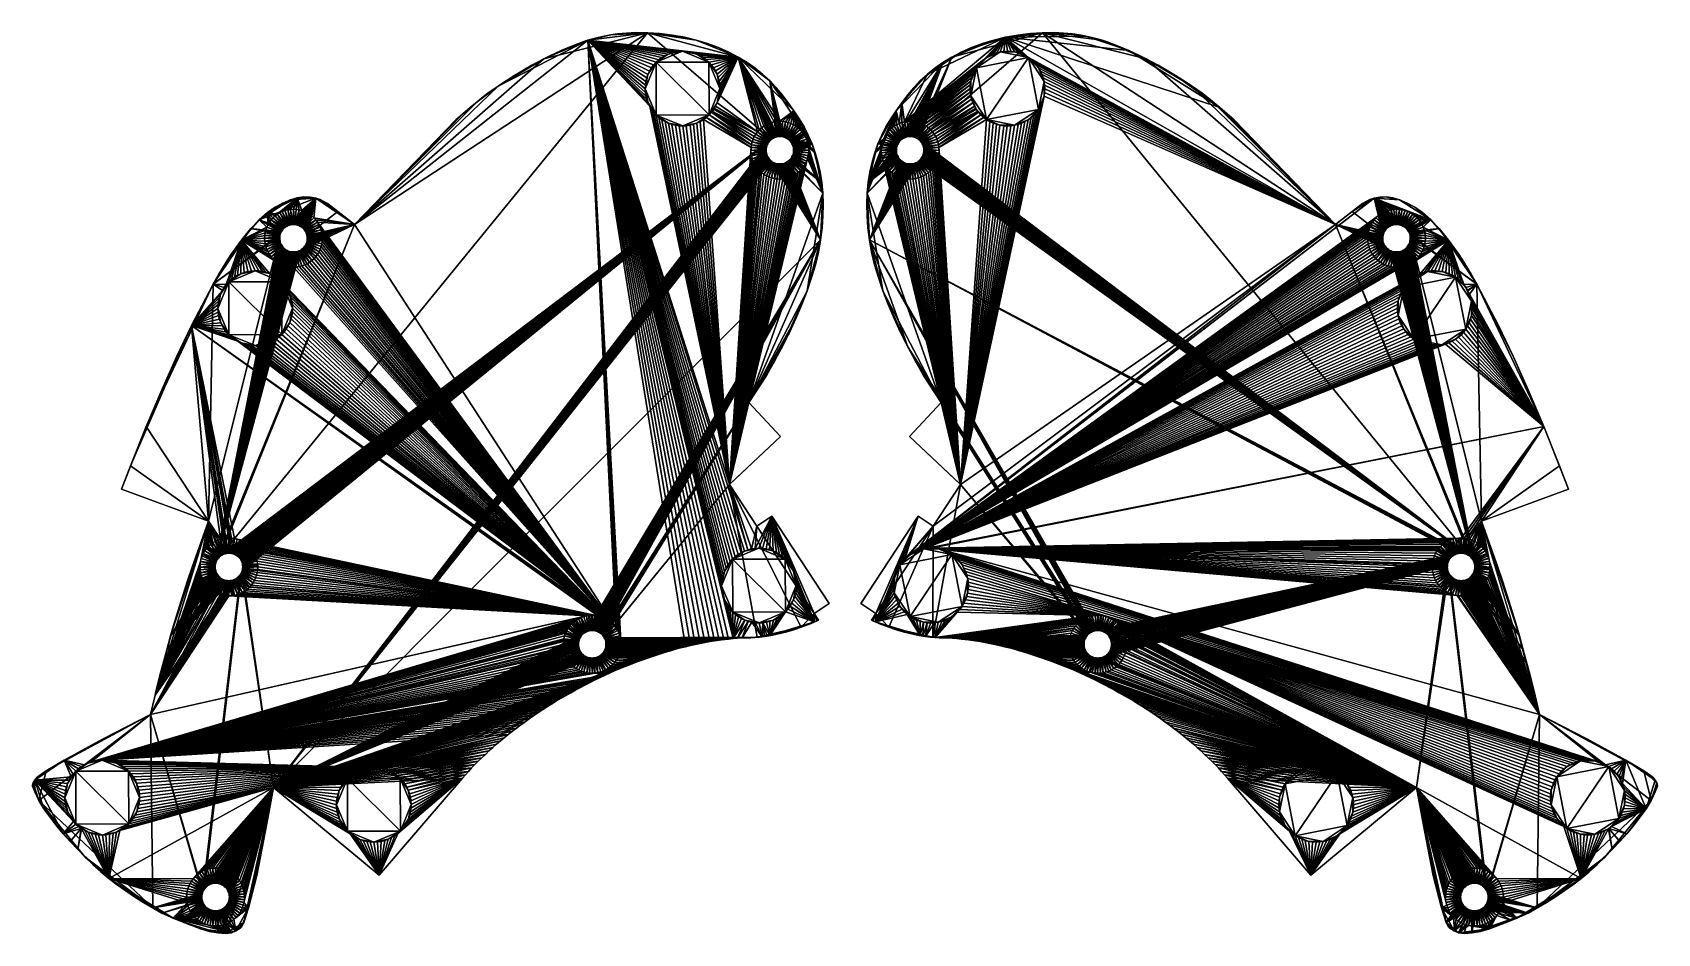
# Model space of a CAD drawing. Extents: x -90 to 90, y -51 to 49.
import ezdxf

# ---------------------------------------------------------------- set-up
doc = ezdxf.new("R2010")
doc.units = 0

msp = doc.modelspace()

# ---------------------------------------------------------------- linework, layer by layer
for points in [[(-69.43, -8.96, 2), (-8.21, 37.32, 2), (-21.96, 49.2, 2)], [(-69.43, -8.96, 2), (-21.96, 49.2, 2), (-54.5, 27.91, 2)], [(-21.96, 49.2, 2), (-33.47, 46.29, 2), (-54.5, 27.91, 2)], [(-21.96, 49.2, 2), (-28.58, 48.35, 2), (-33.47, 46.29, 2)], [(-21.96, 49.2, 2), (-26.01, 48.95, 2), (-28.58, 48.35, 2)], [(-28.58, 48.35, 0), (-26.01, 48.95, 0), (-21.96, 49.2, 0)], [(-28.58, 48.35, 0), (-21.96, 49.2, 0), (-11.86, 46.48, 0)], [(-26.01, 48.95, 2), (-27.41, 48.67, 2), (-28.58, 48.35, 2)], [(-28.58, 48.35, 0), (-27.41, 48.67, 0), (-26.01, 48.95, 0)], [(-26.01, 48.95, 2), (-26.75, 48.81, 2), (-27.41, 48.67, 2)], [(-27.41, 48.67, 0), (-26.75, 48.81, 0), (-26.01, 48.95, 0)], [(-26.75, 48.81, 0), (-27.41, 48.67, 0), (-27.41, 48.67, 2)], [(-26.75, 48.81, 0), (-27.41, 48.67, 2), (-26.75, 48.81, 2)], [(-26.01, 48.95, 0), (-26.75, 48.81, 0), (-26.75, 48.81, 2)], [(-26.01, 48.95, 0), (-26.75, 48.81, 2), (-26.01, 48.95, 2)], [(-21.96, 49.2, 2), (-24.29, 49.15, 2), (-26.01, 48.95, 2)], [(-26.01, 48.95, 0), (-24.29, 49.15, 0), (-21.96, 49.2, 0)], [(-24.29, 49.15, 2), (-25.27, 49.07, 2), (-26.01, 48.95, 2)], [(-26.01, 48.95, 0), (-25.27, 49.07, 0), (-24.29, 49.15, 0)], [(-25.27, 49.07, 0), (-26.01, 48.95, 0), (-26.01, 48.95, 2)], [(-25.27, 49.07, 0), (-26.01, 48.95, 2), (-25.27, 49.07, 2)], [(-24.29, 49.15, 0), (-25.27, 49.07, 0), (-25.27, 49.07, 2)], [(-24.29, 49.15, 0), (-25.27, 49.07, 2), (-24.29, 49.15, 2)], [(-21.96, 49.2, 2), (-23.24, 49.22, 2), (-24.29, 49.15, 2)], [(-24.29, 49.15, 0), (-23.24, 49.22, 0), (-21.96, 49.2, 0)], [(-23.24, 49.22, 0), (-24.29, 49.15, 0), (-24.29, 49.15, 2)], [(-23.24, 49.22, 0), (-24.29, 49.15, 2), (-23.24, 49.22, 2)], [(-21.96, 49.2, 0), (-23.24, 49.22, 0), (-23.24, 49.22, 2)], [(-21.96, 49.2, 0), (-23.24, 49.22, 2), (-21.96, 49.2, 2)], [(-19.21, 48.94, 2), (-20.6, 49.11, 2), (-21.96, 49.2, 2)], [(-16.53, 48.37, 2), (-19.21, 48.94, 2), (-21.96, 49.2, 2)], [(-11.86, 46.48, 2), (-16.53, 48.37, 2), (-21.96, 49.2, 2)], [(-8.21, 37.32, 2), (-11.86, 46.48, 2), (-21.96, 49.2, 2)], [(-21.96, 49.2, 0), (-20.6, 49.11, 0), (-19.21, 48.94, 0)], [(-21.96, 49.2, 0), (-19.21, 48.94, 0), (-16.53, 48.37, 0)], [(-21.96, 49.2, 0), (-16.53, 48.37, 0), (-11.86, 46.48, 0)], [(-20.6, 49.11, 0), (-21.96, 49.2, 0), (-21.96, 49.2, 2)], [(-20.6, 49.11, 0), (-21.96, 49.2, 2), (-20.6, 49.11, 2)], [(-19.21, 48.94, 0), (-20.6, 49.11, 0), (-20.6, 49.11, 2)], [(-19.21, 48.94, 0), (-20.6, 49.11, 2), (-19.21, 48.94, 2)], [(-16.53, 48.37, 2), (-17.85, 48.69, 2), (-19.21, 48.94, 2)], [(-19.21, 48.94, 0), (-17.85, 48.69, 0), (-16.53, 48.37, 0)], [(-17.85, 48.69, 0), (-19.21, 48.94, 0), (-19.21, 48.94, 2)], [(-17.85, 48.69, 0), (-19.21, 48.94, 2), (-17.85, 48.69, 2)], [(21.96, 49.2, 2), (11.86, 46.48, 2), (8.21, 37.32, 2)], [(21.96, 49.2, 2), (8.21, 37.32, 2), (69.43, -8.96, 2)], [(21.96, 49.2, 2), (16.53, 48.37, 2), (11.86, 46.48, 2)], [(21.96, 49.2, 2), (19.21, 48.94, 2), (16.53, 48.37, 2)], [(19.21, 48.94, 2), (17.85, 48.69, 2), (16.53, 48.37, 2)], [(17.85, 48.69, 0), (20.6, 49.11, 0), (23.24, 49.22, 0)], [(17.85, 48.69, 0), (23.24, 49.22, 0), (26.75, 48.81, 0)], [(17.85, 48.69, 0), (19.21, 48.94, 0), (20.6, 49.11, 0)], [(17.85, 48.69, 0), (17.85, 48.69, 2), (19.21, 48.94, 2)], [(17.85, 48.69, 0), (19.21, 48.94, 2), (19.21, 48.94, 0)], [(17.85, 48.69, 0), (26.75, 48.81, 0), (31.53, 47.21, 0)], [(21.96, 49.2, 2), (20.6, 49.11, 2), (19.21, 48.94, 2)], [(19.21, 48.94, 0), (19.21, 48.94, 2), (20.6, 49.11, 2)], [(19.21, 48.94, 0), (20.6, 49.11, 2), (20.6, 49.11, 0)], [(20.6, 49.11, 0), (21.96, 49.2, 0), (23.24, 49.22, 0)], [(20.6, 49.11, 0), (20.6, 49.11, 2), (21.96, 49.2, 2)], [(20.6, 49.11, 0), (21.96, 49.2, 2), (21.96, 49.2, 0)], [(24.29, 49.15, 2), (23.24, 49.22, 2), (21.96, 49.2, 2)], [(21.96, 49.2, 0), (21.96, 49.2, 2), (23.24, 49.22, 2)], [(21.96, 49.2, 0), (23.24, 49.22, 2), (23.24, 49.22, 0)], [(26.01, 48.95, 2), (24.29, 49.15, 2), (21.96, 49.2, 2)], [(28.58, 48.35, 2), (26.01, 48.95, 2), (21.96, 49.2, 2)], [(33.47, 46.29, 2), (28.58, 48.35, 2), (21.96, 49.2, 2)], [(54.5, 27.91, 2), (33.47, 46.29, 2), (21.96, 49.2, 2)], [(54.5, 27.91, 2), (21.96, 49.2, 2), (69.43, -8.96, 2)], [(23.24, 49.22, 0), (24.29, 49.15, 0), (25.27, 49.07, 0)], [(23.24, 49.22, 0), (25.27, 49.07, 0), (26.75, 48.81, 0)], [(23.24, 49.22, 0), (23.24, 49.22, 2), (24.29, 49.15, 2)], [(23.24, 49.22, 0), (24.29, 49.15, 2), (24.29, 49.15, 0)], [(26.01, 48.95, 2), (25.27, 49.07, 2), (24.29, 49.15, 2)], [(24.29, 49.15, 0), (24.29, 49.15, 2), (25.27, 49.07, 2)], [(24.29, 49.15, 0), (25.27, 49.07, 2), (25.27, 49.07, 0)], [(25.27, 49.07, 0), (26.01, 48.95, 0), (26.75, 48.81, 0)], [(25.27, 49.07, 0), (25.27, 49.07, 2), (26.01, 48.95, 2)], [(25.27, 49.07, 0), (26.01, 48.95, 2), (26.01, 48.95, 0)], [(27.41, 48.67, 2), (26.75, 48.81, 2), (26.01, 48.95, 2)], [(28.58, 48.35, 2), (27.41, 48.67, 2), (26.01, 48.95, 2)], [(26.01, 48.95, 0), (26.01, 48.95, 2), (26.75, 48.81, 2)], [(26.01, 48.95, 0), (26.75, 48.81, 2), (26.75, 48.81, 0)], [(26.75, 48.81, 0), (27.41, 48.67, 0), (28, 48.52, 0)], [(26.75, 48.81, 0), (28, 48.52, 0), (29.14, 48.17, 0)], [(26.75, 48.81, 0), (29.14, 48.17, 0), (31.53, 47.21, 0)], [(26.75, 48.81, 0), (26.75, 48.81, 2), (27.41, 48.67, 2)], [(26.75, 48.81, 0), (27.41, 48.67, 2), (27.41, 48.67, 0)], [(-54.5, 27.91, 0), (-38.55, 43.27, 0), (-28.58, 48.35, 0)], [(-25.42, -16.94, 0), (-54.5, 27.91, 0), (-28.58, 48.35, 0)], [(-38.55, 43.27, 0), (-33.47, 46.29, 0), (-28.58, 48.35, 0)], [(-28.58, 48.35, 2), (-30.9, 47.48, 2), (-33.47, 46.29, 2)], [(-33.47, 46.29, 0), (-30.9, 47.48, 0), (-28.58, 48.35, 0)], [(-30.9, 47.48, 2), (-32.17, 46.92, 2), (-33.47, 46.29, 2)], [(-33.47, 46.29, 0), (-32.17, 46.92, 0), (-30.9, 47.48, 0)], [(-30.9, 47.48, 2), (-31.53, 47.21, 2), (-32.17, 46.92, 2)], [(-32.17, 46.92, 0), (-31.53, 47.21, 0), (-30.9, 47.48, 0)], [(-31.53, 47.21, 0), (-32.17, 46.92, 0), (-32.17, 46.92, 2)], [(-31.53, 47.21, 0), (-32.17, 46.92, 2), (-31.53, 47.21, 2)], [(-30.9, 47.48, 0), (-31.53, 47.21, 0), (-31.53, 47.21, 2)], [(-30.9, 47.48, 0), (-31.53, 47.21, 2), (-30.9, 47.48, 2)], [(-28.58, 48.35, 2), (-29.68, 47.97, 2), (-30.9, 47.48, 2)], [(-30.9, 47.48, 0), (-29.68, 47.97, 0), (-28.58, 48.35, 0)], [(-29.68, 47.97, 2), (-30.28, 47.74, 2), (-30.9, 47.48, 2)], [(-30.9, 47.48, 0), (-30.28, 47.74, 0), (-29.68, 47.97, 0)], [(-30.28, 47.74, 0), (-30.9, 47.48, 0), (-30.9, 47.48, 2)], [(-30.28, 47.74, 0), (-30.9, 47.48, 2), (-30.28, 47.74, 2)], [(-29.68, 47.97, 0), (-30.28, 47.74, 0), (-30.28, 47.74, 2)], [(-29.68, 47.97, 0), (-30.28, 47.74, 2), (-29.68, 47.97, 2)], [(-28.58, 48.35, 2), (-29.14, 48.17, 2), (-29.68, 47.97, 2)], [(-29.68, 47.97, 0), (-29.14, 48.17, 0), (-28.58, 48.35, 0)], [(-29.14, 48.17, 0), (-29.68, 47.97, 0), (-29.68, 47.97, 2)], [(-29.14, 48.17, 0), (-29.68, 47.97, 2), (-29.14, 48.17, 2)], [(-28.58, 48.35, 0), (-29.14, 48.17, 0), (-29.14, 48.17, 2)], [(-28.58, 48.35, 0), (-29.14, 48.17, 2), (-28.58, 48.35, 2)], [(-27.41, 48.67, 2), (-28, 48.52, 2), (-28.58, 48.35, 2)], [(-28.58, 48.35, 0), (-28, 48.52, 0), (-27.41, 48.67, 0)], [(-28, 48.52, 0), (-28.58, 48.35, 0), (-28.58, 48.35, 2)], [(-28, 48.52, 0), (-28.58, 48.35, 2), (-28, 48.52, 2)], [(-25.26, -17.21, 0), (-25.42, -16.94, 0), (-28.58, 48.35, 0)], [(-25.12, -17.49, 0), (-25.26, -17.21, 0), (-28.58, 48.35, 0)], [(-25.01, -17.79, 0), (-25.12, -17.49, 0), (-28.58, 48.35, 0)], [(-24.94, -18.09, 0), (-25.01, -17.79, 0), (-28.58, 48.35, 0)], [(-24.89, -18.4, 0), (-24.94, -18.09, 0), (-28.58, 48.35, 0)], [(-17.73, -19.01, 0), (-24.89, -18.4, 0), (-28.58, 48.35, 0)], [(-17.18, -18.88, 0), (-17.73, -19.01, 0), (-28.58, 48.35, 0)], [(-16.64, -18.75, 0), (-17.18, -18.88, 0), (-28.58, 48.35, 0)], [(-16.1, -18.64, 0), (-16.64, -18.75, 0), (-28.58, 48.35, 0)], [(-15.57, -18.54, 0), (-16.1, -18.64, 0), (-28.58, 48.35, 0)], [(-15.03, -18.44, 0), (-15.57, -18.54, 0), (-28.58, 48.35, 0)], [(-14.51, -18.36, 0), (-15.03, -18.44, 0), (-28.58, 48.35, 0)], [(-13.98, -18.28, 0), (-14.51, -18.36, 0), (-28.58, 48.35, 0)], [(-13.46, -18.21, 0), (-13.98, -18.28, 0), (-28.58, 48.35, 0)], [(-12.95, -18.15, 0), (-13.46, -18.21, 0), (-28.58, 48.35, 0)], [(-12.44, -18.1, 0), (-12.95, -18.15, 0), (-28.58, 48.35, 0)], [(-28.58, 48.35, 0), (-11.86, 46.48, 0), (-17.66, 47.12, 0)], [(-28.58, 48.35, 0), (-17.66, 47.12, 0), (-18.06, 47.14, 0)], [(-28.58, 48.35, 0), (-18.06, 47.14, 0), (-18.47, 47.12, 0)], [(-28.58, 48.35, 0), (-18.47, 47.12, 0), (-18.87, 47.06, 0)], [(-13.62, -13.04, 0), (-12.44, -18.1, 0), (-28.58, 48.35, 0)], [(-28.58, 48.35, 0), (-18.87, 47.06, 0), (-19.27, 46.96, 0)], [(-28.58, 48.35, 0), (-19.27, 46.96, 0), (-19.65, 46.82, 0)], [(-13.68, -12.63, 0), (-13.62, -13.04, 0), (-28.58, 48.35, 0)], [(-13.71, -12.23, 0), (-13.68, -12.63, 0), (-28.58, 48.35, 0)], [(-28.58, 48.35, 0), (-19.65, 46.82, 0), (-20.02, 46.64, 0)], [(-28.58, 48.35, 0), (-20.02, 46.64, 0), (-20.37, 46.43, 0)], [(-13.69, -11.82, 0), (-13.71, -12.23, 0), (-28.58, 48.35, 0)], [(-13.63, -11.42, 0), (-13.69, -11.82, 0), (-28.58, 48.35, 0)], [(-28.58, 48.35, 0), (-20.37, 46.43, 0), (-20.69, 46.19, 0)], [(-28.58, 48.35, 0), (-20.69, 46.19, 0), (-20.99, 45.91, 0)], [(-13.53, -11.02, 0), (-13.63, -11.42, 0), (-28.58, 48.35, 0)], [(-13.4, -10.64, 0), (-13.53, -11.02, 0), (-28.58, 48.35, 0)], [(-28.58, 48.35, 0), (-20.99, 45.91, 0), (-21.27, 45.61, 0)], [(-28.58, 48.35, 0), (-21.27, 45.61, 0), (-21.51, 45.28, 0)], [(-13.22, -10.27, 0), (-13.4, -10.64, 0), (-28.58, 48.35, 0)], [(-13.02, -9.92, 0), (-13.22, -10.27, 0), (-28.58, 48.35, 0)], [(-28.58, 48.35, 0), (-21.51, 45.28, 0), (-21.72, 44.93, 0)], [(-28.58, 48.35, 0), (-21.72, 44.93, 0), (-21.89, 44.56, 0)], [(-12.77, -9.59, 0), (-13.02, -9.92, 0), (-28.58, 48.35, 0)], [(-12.5, -9.29, 0), (-12.77, -9.59, 0), (-28.58, 48.35, 0)], [(-28.58, 48.35, 0), (-21.89, 44.56, 0), (-22.02, 44.18, 0)], [(-28.58, 48.35, 0), (-22.02, 44.18, 0), (-22.12, 43.78, 0)], [(-12.2, -9.01, 0), (-12.5, -9.29, 0), (-28.58, 48.35, 0)], [(-11.87, -8.77, 0), (-12.2, -9.01, 0), (-28.58, 48.35, 0)], [(-28.58, 48.35, 0), (-22.12, 43.78, 0), (-22.18, 43.38, 0)], [(-28.58, 48.35, 0), (-22.18, 43.38, 0), (-22.2, 42.97, 0)], [(-11.53, -8.56, 0), (-11.87, -8.77, 0), (-28.58, 48.35, 0)], [(-11.16, -8.38, 0), (-11.53, -8.56, 0), (-28.58, 48.35, 0)], [(-28.58, 48.35, 0), (-22.2, 42.97, 0), (-22.18, 42.57, 0)], [(-28.58, 48.35, 0), (-22.18, 42.57, 0), (-22.12, 42.16, 0)], [(-10.78, -8.24, 0), (-11.16, -8.38, 0), (-28.58, 48.35, 0)], [(-28.58, 48.35, 0), (-22.12, 42.16, 0), (-22.02, 41.77, 0)], [(-28.58, 48.35, 0), (-22.02, 41.77, 0), (-21.88, 41.39, 0)], [(-28.58, 48.35, 0), (-21.88, 41.39, 0), (-21.7, 41.02, 0)], [(-28.58, 48.35, 0), (-21.7, 41.02, 0), (-12.82, -0.99, 0)], [(-10.78, -8.24, 0), (-28.58, 48.35, 0), (-12.82, -0.99, 0)], [(-27.41, 48.67, 0), (-28, 48.52, 0), (-28, 48.52, 2)], [(-27.41, 48.67, 0), (-28, 48.52, 2), (-27.41, 48.67, 2)], [(-20.99, 45.91, 0.2), (-19.65, 46.82, 0.2), (-18.06, 47.14, 0.2)], [(-20.99, 45.91, 0.2), (-18.06, 47.14, 0.2), (-15.13, 45.93, 0.2)], [(-19.65, 46.82, 0.2), (-18.87, 47.06, 0.2), (-18.06, 47.14, 0.2)], [(-19.65, 46.82, 0.2), (-19.27, 46.96, 0.2), (-18.87, 47.06, 0.2)], [(-19.65, 46.82, 0), (-19.27, 46.96, 0), (-19.27, 46.96, 0.2)], [(-19.65, 46.82, 0), (-19.27, 46.96, 0.2), (-19.65, 46.82, 0.2)], [(-19.27, 46.96, 0), (-18.87, 47.06, 0), (-18.87, 47.06, 0.2)], [(-19.27, 46.96, 0), (-18.87, 47.06, 0.2), (-19.27, 46.96, 0.2)], [(-18.87, 47.06, 0.2), (-18.47, 47.12, 0.2), (-18.06, 47.14, 0.2)], [(-18.87, 47.06, 0), (-18.47, 47.12, 0), (-18.47, 47.12, 0.2)], [(-18.87, 47.06, 0), (-18.47, 47.12, 0.2), (-18.87, 47.06, 0.2)], [(-18.47, 47.12, 0), (-18.06, 47.14, 0), (-18.06, 47.14, 0.2)], [(-18.47, 47.12, 0), (-18.06, 47.14, 0.2), (-18.47, 47.12, 0.2)], [(-18.06, 47.14, 0), (-17.66, 47.12, 0), (-17.66, 47.12, 0.2)], [(-18.06, 47.14, 0), (-17.66, 47.12, 0.2), (-18.06, 47.14, 0.2)], [(-18.06, 47.14, 0.2), (-17.66, 47.12, 0.2), (-17.25, 47.06, 0.2)], [(-18.06, 47.14, 0.2), (-17.25, 47.06, 0.2), (-16.48, 46.83, 0.2)], [(-18.06, 47.14, 0.2), (-16.48, 46.83, 0.2), (-15.13, 45.93, 0.2)], [(-16.53, 48.37, 0), (-17.85, 48.69, 0), (-17.85, 48.69, 2)], [(-16.53, 48.37, 0), (-17.85, 48.69, 2), (-16.53, 48.37, 2)], [(-11.86, 46.48, 0), (-17.25, 47.06, 0), (-17.66, 47.12, 0)], [(-17.66, 47.12, 0), (-17.25, 47.06, 0), (-17.25, 47.06, 0.2)], [(-17.66, 47.12, 0), (-17.25, 47.06, 0.2), (-17.66, 47.12, 0.2)], [(-11.86, 46.48, 0), (-16.86, 46.96, 0), (-17.25, 47.06, 0)], [(-17.25, 47.06, 0), (-16.86, 46.96, 0), (-16.86, 46.96, 0.2)], [(-17.25, 47.06, 0), (-16.86, 46.96, 0.2), (-17.25, 47.06, 0.2)], [(-17.25, 47.06, 0.2), (-16.86, 46.96, 0.2), (-16.48, 46.83, 0.2)], [(-11.86, 46.48, 0), (-16.48, 46.83, 0), (-16.86, 46.96, 0)], [(-16.86, 46.96, 0), (-16.48, 46.83, 0), (-16.48, 46.83, 0.2)], [(-16.86, 46.96, 0), (-16.48, 46.83, 0.2), (-16.86, 46.96, 0.2)], [(-14.05, 47.54, 2), (-15.26, 47.98, 2), (-16.53, 48.37, 2)], [(-11.86, 46.48, 2), (-14.05, 47.54, 2), (-16.53, 48.37, 2)], [(-16.53, 48.37, 0), (-15.26, 47.98, 0), (-14.05, 47.54, 0)], [(-16.53, 48.37, 0), (-14.05, 47.54, 0), (-11.86, 46.48, 0)], [(-15.26, 47.98, 0), (-16.53, 48.37, 0), (-16.53, 48.37, 2)], [(-15.26, 47.98, 0), (-16.53, 48.37, 2), (-15.26, 47.98, 2)], [(-14.05, 47.54, 0), (-15.26, 47.98, 0), (-15.26, 47.98, 2)], [(-14.05, 47.54, 0), (-15.26, 47.98, 2), (-14.05, 47.54, 2)], [(-11.86, 46.48, 2), (-12.92, 47.03, 2), (-14.05, 47.54, 2)], [(-14.05, 47.54, 0), (-12.92, 47.03, 0), (-11.86, 46.48, 0)], [(-12.92, 47.03, 0), (-14.05, 47.54, 0), (-14.05, 47.54, 2)], [(-12.92, 47.03, 0), (-14.05, 47.54, 2), (-12.92, 47.03, 2)], [(-11.86, 46.48, 0), (-12.92, 47.03, 0), (-12.92, 47.03, 2)], [(-11.86, 46.48, 0), (-12.92, 47.03, 2), (-11.86, 46.48, 2)], [(6.62, 39.3, 0), (9.14, 44.56, 0), (17.85, 48.69, 0)], [(15.43, 46.21, 0), (6.62, 39.3, 0), (17.85, 48.69, 0)], [(9.14, 44.56, 0), (12.92, 47.03, 0), (17.85, 48.69, 0)], [(9.14, 44.56, 0), (10.88, 45.89, 0), (12.92, 47.03, 0)], [(10.88, 45.89, 0), (11.86, 46.48, 0), (12.92, 47.03, 0)], [(16.53, 48.37, 2), (14.05, 47.54, 2), (11.86, 46.48, 2)], [(14.05, 47.54, 2), (12.92, 47.03, 2), (11.86, 46.48, 2)], [(11.86, 46.48, 0), (11.86, 46.48, 2), (12.92, 47.03, 2)], [(11.86, 46.48, 0), (12.92, 47.03, 2), (12.92, 47.03, 0)], [(12.92, 47.03, 0), (15.26, 47.98, 0), (17.85, 48.69, 0)], [(12.92, 47.03, 0), (14.05, 47.54, 0), (15.26, 47.98, 0)], [(12.92, 47.03, 0), (12.92, 47.03, 2), (14.05, 47.54, 2)], [(12.92, 47.03, 0), (14.05, 47.54, 2), (14.05, 47.54, 0)], [(16.53, 48.37, 2), (15.26, 47.98, 2), (14.05, 47.54, 2)], [(14.05, 47.54, 0), (14.05, 47.54, 2), (15.26, 47.98, 2)], [(14.05, 47.54, 0), (15.26, 47.98, 2), (15.26, 47.98, 0)], [(14.61, 45.31, 0.2), (15.76, 46.45, 0.2), (17.25, 47.06, 0.2)], [(14.61, 45.31, 0.2), (17.25, 47.06, 0.2), (20.37, 46.43, 0.2)], [(15.26, 47.98, 0), (16.53, 48.37, 0), (17.85, 48.69, 0)], [(15.26, 47.98, 0), (15.26, 47.98, 2), (16.53, 48.37, 2)], [(15.26, 47.98, 0), (16.53, 48.37, 2), (16.53, 48.37, 0)], [(15.76, 46.45, 0), (15.43, 46.21, 0), (17.85, 48.69, 0)], [(16.11, 46.66, 0), (15.76, 46.45, 0), (17.85, 48.69, 0)], [(15.76, 46.45, 0.2), (16.48, 46.83, 0.2), (17.25, 47.06, 0.2)], [(16.48, 46.83, 0), (16.11, 46.66, 0), (17.85, 48.69, 0)], [(16.86, 46.96, 0), (16.48, 46.83, 0), (17.85, 48.69, 0)], [(16.48, 46.83, 0.2), (16.86, 46.96, 0.2), (17.25, 47.06, 0.2)], [(16.86, 46.96, 0), (16.86, 46.96, 0.2), (16.48, 46.83, 0.2)], [(16.86, 46.96, 0), (16.48, 46.83, 0.2), (16.48, 46.83, 0)], [(16.53, 48.37, 0), (16.53, 48.37, 2), (17.85, 48.69, 2)], [(16.53, 48.37, 0), (17.85, 48.69, 2), (17.85, 48.69, 0)], [(17.25, 47.06, 0), (16.86, 46.96, 0), (17.85, 48.69, 0)], [(17.25, 47.06, 0), (17.25, 47.06, 0.2), (16.86, 46.96, 0.2)], [(17.25, 47.06, 0), (16.86, 46.96, 0.2), (16.86, 46.96, 0)], [(17.66, 47.12, 0), (17.25, 47.06, 0), (17.85, 48.69, 0)], [(17.25, 47.06, 0.2), (17.66, 47.12, 0.2), (18.06, 47.14, 0.2)], [(17.25, 47.06, 0.2), (18.06, 47.14, 0.2), (18.87, 47.06, 0.2)], [(17.66, 47.12, 0), (17.66, 47.12, 0.2), (17.25, 47.06, 0.2)], [(17.66, 47.12, 0), (17.25, 47.06, 0.2), (17.25, 47.06, 0)], [(17.25, 47.06, 0.2), (18.87, 47.06, 0.2), (20.37, 46.43, 0.2)], [(18.06, 47.14, 0), (17.66, 47.12, 0), (17.85, 48.69, 0)], [(18.06, 47.14, 0), (18.06, 47.14, 0.2), (17.66, 47.12, 0.2)], [(18.06, 47.14, 0), (17.66, 47.12, 0.2), (17.66, 47.12, 0)], [(17.85, 48.69, 0), (31.53, 47.21, 0), (41.65, 40.88, 0)], [(17.85, 48.69, 0), (41.65, 40.88, 0), (54.5, 27.91, 0)], [(18.47, 47.12, 0), (18.06, 47.14, 0), (17.85, 48.69, 0)], [(18.87, 47.06, 0), (18.47, 47.12, 0), (17.85, 48.69, 0)], [(19.27, 46.96, 0), (18.87, 47.06, 0), (17.85, 48.69, 0)], [(19.65, 46.82, 0), (19.27, 46.96, 0), (17.85, 48.69, 0)], [(20.02, 46.64, 0), (19.65, 46.82, 0), (17.85, 48.69, 0)], [(20.37, 46.43, 0), (20.02, 46.64, 0), (17.85, 48.69, 0)], [(20.37, 46.43, 0), (17.85, 48.69, 0), (54.5, 27.91, 0)], [(18.47, 47.12, 0), (18.47, 47.12, 0.2), (18.06, 47.14, 0.2)], [(18.47, 47.12, 0), (18.06, 47.14, 0.2), (18.06, 47.14, 0)], [(18.06, 47.14, 0.2), (18.47, 47.12, 0.2), (18.87, 47.06, 0.2)], [(18.87, 47.06, 0), (18.87, 47.06, 0.2), (18.47, 47.12, 0.2)], [(18.87, 47.06, 0), (18.47, 47.12, 0.2), (18.47, 47.12, 0)], [(19.27, 46.96, 0), (19.27, 46.96, 0.2), (18.87, 47.06, 0.2)], [(19.27, 46.96, 0), (18.87, 47.06, 0.2), (18.87, 47.06, 0)], [(18.87, 47.06, 0.2), (19.27, 46.96, 0.2), (19.65, 46.82, 0.2)], [(18.87, 47.06, 0.2), (19.65, 46.82, 0.2), (20.37, 46.43, 0.2)], [(19.65, 46.82, 0), (19.65, 46.82, 0.2), (19.27, 46.96, 0.2)], [(19.65, 46.82, 0), (19.27, 46.96, 0.2), (19.27, 46.96, 0)], [(28.58, 48.35, 2), (28, 48.52, 2), (27.41, 48.67, 2)], [(27.41, 48.67, 0), (27.41, 48.67, 2), (28, 48.52, 2)], [(27.41, 48.67, 0), (28, 48.52, 2), (28, 48.52, 0)], [(28, 48.52, 0), (28.58, 48.35, 0), (29.14, 48.17, 0)], [(28, 48.52, 0), (28, 48.52, 2), (28.58, 48.35, 2)], [(28, 48.52, 0), (28.58, 48.35, 2), (28.58, 48.35, 0)], [(29.68, 47.97, 2), (29.14, 48.17, 2), (28.58, 48.35, 2)], [(30.9, 47.48, 2), (29.68, 47.97, 2), (28.58, 48.35, 2)], [(33.47, 46.29, 2), (30.9, 47.48, 2), (28.58, 48.35, 2)], [(28.58, 48.35, 0), (28.58, 48.35, 2), (29.14, 48.17, 2)], [(28.58, 48.35, 0), (29.14, 48.17, 2), (29.14, 48.17, 0)], [(29.14, 48.17, 0), (29.68, 47.97, 0), (30.28, 47.74, 0)], [(29.14, 48.17, 0), (30.28, 47.74, 0), (31.53, 47.21, 0)], [(29.14, 48.17, 0), (29.14, 48.17, 2), (29.68, 47.97, 2)], [(29.14, 48.17, 0), (29.68, 47.97, 2), (29.68, 47.97, 0)], [(30.9, 47.48, 2), (30.28, 47.74, 2), (29.68, 47.97, 2)], [(29.68, 47.97, 0), (29.68, 47.97, 2), (30.28, 47.74, 2)], [(29.68, 47.97, 0), (30.28, 47.74, 2), (30.28, 47.74, 0)], [(30.28, 47.74, 0), (30.9, 47.48, 0), (31.53, 47.21, 0)], [(30.28, 47.74, 0), (30.28, 47.74, 2), (30.9, 47.48, 2)], [(30.28, 47.74, 0), (30.9, 47.48, 2), (30.9, 47.48, 0)], [(32.17, 46.92, 2), (31.53, 47.21, 2), (30.9, 47.48, 2)], [(33.47, 46.29, 2), (32.17, 46.92, 2), (30.9, 47.48, 2)], [(30.9, 47.48, 0), (30.9, 47.48, 2), (31.53, 47.21, 2)], [(30.9, 47.48, 0), (31.53, 47.21, 2), (31.53, 47.21, 0)], [(31.53, 47.21, 0), (32.17, 46.92, 0), (32.81, 46.61, 0)], [(31.53, 47.21, 0), (32.81, 46.61, 0), (34.12, 45.94, 0)], [(31.53, 47.21, 0), (34.12, 45.94, 0), (36.73, 44.44, 0)], [(31.53, 47.21, 0), (36.73, 44.44, 0), (41.65, 40.88, 0)], [(31.53, 47.21, 0), (31.53, 47.21, 2), (32.17, 46.92, 2)], [(31.53, 47.21, 0), (32.17, 46.92, 2), (32.17, 46.92, 0)], [(-33.47, 46.29, 2), (-38.55, 43.27, 2), (-54.5, 27.91, 2)], [(-33.47, 46.29, 2), (-36.09, 44.83, 2), (-38.55, 43.27, 2)], [(-38.55, 43.27, 0), (-36.09, 44.83, 0), (-33.47, 46.29, 0)], [(-33.47, 46.29, 2), (-34.78, 45.59, 2), (-36.09, 44.83, 2)], [(-36.09, 44.83, 0), (-34.78, 45.59, 0), (-33.47, 46.29, 0)], [(-34.78, 45.59, 2), (-35.44, 45.21, 2), (-36.09, 44.83, 2)], [(-36.09, 44.83, 0), (-35.44, 45.21, 0), (-34.78, 45.59, 0)], [(-35.44, 45.21, 0), (-36.09, 44.83, 0), (-36.09, 44.83, 2)], [(-35.44, 45.21, 0), (-36.09, 44.83, 2), (-35.44, 45.21, 2)], [(-34.78, 45.59, 0), (-35.44, 45.21, 0), (-35.44, 45.21, 2)], [(-34.78, 45.59, 0), (-35.44, 45.21, 2), (-34.78, 45.59, 2)], [(-33.47, 46.29, 2), (-34.12, 45.94, 2), (-34.78, 45.59, 2)], [(-34.78, 45.59, 0), (-34.12, 45.94, 0), (-33.47, 46.29, 0)], [(-34.12, 45.94, 0), (-34.78, 45.59, 0), (-34.78, 45.59, 2)], [(-34.12, 45.94, 0), (-34.78, 45.59, 2), (-34.12, 45.94, 2)], [(-33.47, 46.29, 0), (-34.12, 45.94, 0), (-34.12, 45.94, 2)], [(-33.47, 46.29, 0), (-34.12, 45.94, 2), (-33.47, 46.29, 2)], [(-32.17, 46.92, 2), (-32.81, 46.61, 2), (-33.47, 46.29, 2)], [(-33.47, 46.29, 0), (-32.81, 46.61, 0), (-32.17, 46.92, 0)], [(-32.81, 46.61, 0), (-33.47, 46.29, 0), (-33.47, 46.29, 2)], [(-32.81, 46.61, 0), (-33.47, 46.29, 2), (-32.81, 46.61, 2)], [(-32.17, 46.92, 0), (-32.81, 46.61, 0), (-32.81, 46.61, 2)], [(-32.17, 46.92, 0), (-32.81, 46.61, 2), (-32.17, 46.92, 2)], [(-22.2, 42.97, 0.2), (-21.89, 44.56, 0.2), (-20.99, 45.91, 0.2)], [(-20.97, 40.04, 0.2), (-22.2, 42.97, 0.2), (-20.99, 45.91, 0.2)], [(-21.89, 44.56, 0.2), (-21.51, 45.28, 0.2), (-20.99, 45.91, 0.2)], [(-21.89, 44.56, 0.2), (-21.72, 44.93, 0.2), (-21.51, 45.28, 0.2)], [(-21.72, 44.93, 0), (-21.51, 45.28, 0), (-21.51, 45.28, 0.2)], [(-21.72, 44.93, 0), (-21.51, 45.28, 0.2), (-21.72, 44.93, 0.2)], [(-21.51, 45.28, 0.2), (-21.27, 45.61, 0.2), (-20.99, 45.91, 0.2)], [(-21.51, 45.28, 0), (-21.27, 45.61, 0), (-21.27, 45.61, 0.2)], [(-21.51, 45.28, 0), (-21.27, 45.61, 0.2), (-21.51, 45.28, 0.2)], [(-21.27, 45.61, 0), (-20.99, 45.91, 0), (-20.99, 45.91, 0.2)], [(-21.27, 45.61, 0), (-20.99, 45.91, 0.2), (-21.27, 45.61, 0.2)], [(-20.99, 45.91, 0.2), (-20.37, 46.43, 0.2), (-19.65, 46.82, 0.2)], [(-20.99, 45.91, 0.2), (-20.69, 46.19, 0.2), (-20.37, 46.43, 0.2)], [(-20.99, 45.91, 0), (-20.69, 46.19, 0), (-20.69, 46.19, 0.2)], [(-20.99, 45.91, 0), (-20.69, 46.19, 0.2), (-20.99, 45.91, 0.2)], [(-20.99, 45.91, 0.2), (-15.13, 45.93, 0.2), (-15.1, 40.07, 0.2)], [(-15.1, 40.07, 0.2), (-20.97, 40.04, 0.2), (-20.99, 45.91, 0.2)], [(-20.69, 46.19, 0), (-20.37, 46.43, 0), (-20.37, 46.43, 0.2)], [(-20.69, 46.19, 0), (-20.37, 46.43, 0.2), (-20.69, 46.19, 0.2)], [(-20.37, 46.43, 0.2), (-20.02, 46.64, 0.2), (-19.65, 46.82, 0.2)], [(-20.37, 46.43, 0), (-20.02, 46.64, 0), (-20.02, 46.64, 0.2)], [(-20.37, 46.43, 0), (-20.02, 46.64, 0.2), (-20.37, 46.43, 0.2)], [(-20.02, 46.64, 0), (-19.65, 46.82, 0), (-19.65, 46.82, 0.2)], [(-20.02, 46.64, 0), (-19.65, 46.82, 0.2), (-20.02, 46.64, 0.2)], [(-11.86, 46.48, 0), (-16.11, 46.66, 0), (-16.48, 46.83, 0)], [(-16.48, 46.83, 0), (-16.11, 46.66, 0), (-16.11, 46.66, 0.2)], [(-16.48, 46.83, 0), (-16.11, 46.66, 0.2), (-16.48, 46.83, 0.2)], [(-16.48, 46.83, 0.2), (-16.11, 46.66, 0.2), (-15.76, 46.45, 0.2)], [(-16.48, 46.83, 0.2), (-15.76, 46.45, 0.2), (-15.13, 45.93, 0.2)], [(-11.86, 46.48, 0), (-15.76, 46.45, 0), (-16.11, 46.66, 0)], [(-16.11, 46.66, 0), (-15.76, 46.45, 0), (-15.76, 46.45, 0.2)], [(-16.11, 46.66, 0), (-15.76, 46.45, 0.2), (-16.11, 46.66, 0.2)], [(-11.86, 46.48, 0), (-15.43, 46.21, 0), (-15.76, 46.45, 0)], [(-15.76, 46.45, 0), (-15.43, 46.21, 0), (-15.43, 46.21, 0.2)], [(-15.76, 46.45, 0), (-15.43, 46.21, 0.2), (-15.76, 46.45, 0.2)], [(-15.76, 46.45, 0.2), (-15.43, 46.21, 0.2), (-15.13, 45.93, 0.2)], [(-11.86, 46.48, 0), (-15.13, 45.93, 0), (-15.43, 46.21, 0)], [(-15.43, 46.21, 0), (-15.13, 45.93, 0), (-15.13, 45.93, 0.2)], [(-15.43, 46.21, 0), (-15.13, 45.93, 0.2), (-15.43, 46.21, 0.2)], [(-11.86, 46.48, 0), (-14.85, 45.63, 0), (-15.13, 45.93, 0)], [(-15.13, 45.93, 0), (-14.85, 45.63, 0), (-14.85, 45.63, 0.2)], [(-15.13, 45.93, 0), (-14.85, 45.63, 0.2), (-15.13, 45.93, 0.2)], [(-15.13, 45.93, 0.2), (-14.85, 45.63, 0.2), (-14.61, 45.31, 0.2)], [(-15.13, 45.93, 0.2), (-14.61, 45.31, 0.2), (-14.22, 44.59, 0.2)], [(-15.13, 45.93, 0.2), (-14.22, 44.59, 0.2), (-13.9, 43, 0.2)], [(-15.13, 45.93, 0.2), (-13.9, 43, 0.2), (-15.1, 40.07, 0.2)], [(-11.86, 46.48, 0), (-14.61, 45.31, 0), (-14.85, 45.63, 0)], [(-14.85, 45.63, 0), (-14.61, 45.31, 0), (-14.61, 45.31, 0.2)], [(-14.85, 45.63, 0), (-14.61, 45.31, 0.2), (-14.85, 45.63, 0.2)], [(-11.86, 46.48, 0), (-14.4, 44.96, 0), (-14.61, 45.31, 0)], [(-14.61, 45.31, 0), (-14.4, 44.96, 0), (-14.4, 44.96, 0.2)], [(-14.61, 45.31, 0), (-14.4, 44.96, 0.2), (-14.61, 45.31, 0.2)], [(-14.61, 45.31, 0.2), (-14.4, 44.96, 0.2), (-14.22, 44.59, 0.2)], [(-11.86, 46.48, 0), (-14.22, 44.59, 0), (-14.4, 44.96, 0)], [(-11.86, 46.48, 0), (-14.08, 44.21, 0), (-14.22, 44.59, 0)], [(-11.86, 46.48, 0), (-9.73, 38.17, 0), (-14.21, 41.42, 0)], [(-11.86, 46.48, 0), (-14.21, 41.42, 0), (-14.07, 41.8, 0)], [(-11.86, 46.48, 0), (-13.98, 43.81, 0), (-14.08, 44.21, 0)], [(-11.86, 46.48, 0), (-14.07, 41.8, 0), (-13.98, 42.19, 0)], [(-11.86, 46.48, 0), (-13.98, 42.19, 0), (-13.92, 42.6, 0)], [(-11.86, 46.48, 0), (-13.92, 43.41, 0), (-13.98, 43.81, 0)], [(-11.86, 46.48, 0), (-13.92, 42.6, 0), (-13.9, 43, 0)], [(-11.86, 46.48, 0), (-13.9, 43, 0), (-13.92, 43.41, 0)], [(-7.96, 37.49, 2), (-7.83, 37.56, 2), (-11.86, 46.48, 2)], [(-8.09, 37.41, 2), (-7.96, 37.49, 2), (-11.86, 46.48, 2)], [(-8.21, 37.32, 2), (-8.09, 37.41, 2), (-11.86, 46.48, 2)], [(-9.98, 45.25, 2), (-10.88, 45.89, 2), (-11.86, 46.48, 2)], [(-11.86, 46.48, 2), (-7.83, 37.56, 2), (-7.69, 37.61, 2)], [(-11.86, 46.48, 2), (-7.69, 37.61, 2), (-7.54, 37.64, 2)], [(-8.36, 43.84, 2), (-9.98, 45.25, 2), (-11.86, 46.48, 2)], [(-8.36, 43.84, 2), (-11.86, 46.48, 2), (-7.54, 37.64, 2)], [(-11.86, 46.48, 0), (-10.88, 45.89, 0), (-9.98, 45.25, 0)], [(-11.86, 46.48, 0), (-9.98, 45.25, 0), (-8.36, 43.84, 0)], [(-11.86, 46.48, 0), (-8.36, 43.84, 0), (-5.68, 40.51, 0)], [(-11.86, 46.48, 0), (-5.68, 40.51, 0), (-7.25, 39.36, 0)], [(-11.86, 46.48, 0), (-7.25, 39.36, 0), (-7.57, 39.34)], [(-11.86, 46.48, 0), (-7.57, 39.34), (-7.88, 39.29, 0)], [(-11.86, 46.48, 0), (-7.88, 39.29, 0), (-8.18, 39.22, 0)], [(-11.86, 46.48, 0), (-8.18, 39.22, 0), (-8.48, 39.11, 0)], [(-11.86, 46.48, 0), (-8.48, 39.11, 0), (-8.76, 38.97, 0)], [(-11.86, 46.48, 0), (-8.76, 38.97, 0), (-9.03, 38.81, 0)], [(-11.86, 46.48, 0), (-9.03, 38.81, 0), (-9.29, 38.62, 0)], [(-11.86, 46.48, 0), (-9.29, 38.62, 0), (-9.52, 38.41, 0)], [(-11.86, 46.48, 0), (-9.52, 38.41, 0), (-9.73, 38.17, 0)], [(-10.88, 45.89, 0), (-11.86, 46.48, 0), (-11.86, 46.48, 2)], [(-10.88, 45.89, 0), (-11.86, 46.48, 2), (-10.88, 45.89, 2)], [(-9.98, 45.25, 0), (-10.88, 45.89, 0), (-10.88, 45.89, 2)], [(-9.98, 45.25, 0), (-10.88, 45.89, 2), (-9.98, 45.25, 2)], [(-8.36, 43.84, 2), (-9.14, 44.56, 2), (-9.98, 45.25, 2)], [(-9.98, 45.25, 0), (-9.14, 44.56, 0), (-8.36, 43.84, 0)], [(-9.14, 44.56, 0), (-9.98, 45.25, 0), (-9.98, 45.25, 2)], [(-9.14, 44.56, 0), (-9.98, 45.25, 2), (-9.14, 44.56, 2)], [(10.88, 45.89, 2), (5.68, 40.51, 2), (2.58, 32.57, 2)], [(10.88, 45.89, 2), (2.58, 32.57, 2), (5.89, 36.87, 2)], [(10.88, 45.89, 2), (8.36, 43.84, 2), (5.68, 40.51, 2)], [(10.88, 45.89, 2), (5.89, 36.87, 2), (5.97, 37, 2)], [(10.88, 45.89, 2), (5.97, 37, 2), (6.06, 37.12, 2)], [(6.06, 37.12, 2), (6.16, 37.23, 2), (10.88, 45.89, 2)], [(6.16, 37.23, 2), (6.27, 37.33, 2), (10.88, 45.89, 2)], [(6.27, 37.33, 2), (6.39, 37.42, 2), (10.88, 45.89, 2)], [(6.39, 37.42, 2), (6.52, 37.5, 2), (10.88, 45.89, 2)], [(6.52, 37.5, 2), (6.66, 37.56, 2), (10.88, 45.89, 2)], [(15.43, 46.21, 0), (15.13, 45.93, 0), (6.62, 39.3, 0)], [(15.13, 45.93, 0), (14.85, 45.63, 0), (6.62, 39.3, 0)], [(14.85, 45.63, 0), (14.61, 45.31, 0), (6.62, 39.3, 0)], [(14.61, 45.31, 0), (6.94, 39.34, 0), (6.62, 39.3, 0)], [(6.66, 37.56, 2), (6.8, 37.61, 2), (10.88, 45.89, 2)], [(6.8, 37.61, 2), (6.95, 37.65, 2), (10.88, 45.89, 2)], [(14.61, 45.31, 0), (14.4, 44.96, 0), (6.94, 39.34, 0)], [(6.95, 37.65, 2), (7.09, 37.67, 2), (10.88, 45.89, 2)], [(7.09, 37.67, 2), (7.24, 37.68, 2), (10.88, 45.89, 2)], [(7.24, 37.68, 2), (7.39, 37.67, 2), (10.88, 45.89, 2)], [(7.39, 37.67, 2), (7.54, 37.64, 2), (10.88, 45.89, 2)], [(7.54, 37.64, 2), (7.69, 37.61, 2), (10.88, 45.89, 2)], [(7.69, 37.61, 2), (7.83, 37.56, 2), (10.88, 45.89, 2)], [(11.86, 46.48, 2), (7.83, 37.56, 2), (7.96, 37.49, 2)], [(7.83, 37.56, 2), (11.86, 46.48, 2), (10.88, 45.89, 2)], [(11.86, 46.48, 2), (7.96, 37.49, 2), (8.09, 37.41, 2)], [(11.86, 46.48, 2), (8.09, 37.41, 2), (8.21, 37.32, 2)], [(10.88, 45.89, 2), (9.98, 45.25, 2), (8.36, 43.84, 2)], [(9.98, 45.25, 2), (9.14, 44.56, 2), (8.36, 43.84, 2)], [(9.14, 44.56, 0), (9.98, 45.25, 0), (10.88, 45.89, 0)], [(9.14, 44.56, 0), (9.14, 44.56, 2), (9.98, 45.25, 2)], [(9.14, 44.56, 0), (9.98, 45.25, 2), (9.98, 45.25, 0)], [(9.98, 45.25, 0), (9.98, 45.25, 2), (10.88, 45.89, 2)], [(9.98, 45.25, 0), (10.88, 45.89, 2), (10.88, 45.89, 0)], [(10.88, 45.89, 0), (10.88, 45.89, 2), (11.86, 46.48, 2)], [(10.88, 45.89, 0), (11.86, 46.48, 2), (11.86, 46.48, 0)], [(13.98, 43.81, 0.2), (14.22, 44.59, 0.2), (14.61, 45.31, 0.2)], [(13.98, 42.19, 0.2), (13.98, 43.81, 0.2), (14.61, 45.31, 0.2)], [(15.73, 39.55, 0.2), (13.98, 42.19, 0.2), (14.61, 45.31, 0.2)], [(14.22, 44.59, 0.2), (14.4, 44.96, 0.2), (14.61, 45.31, 0.2)], [(14.61, 45.31, 0), (14.61, 45.31, 0.2), (14.4, 44.96, 0.2)], [(14.61, 45.31, 0), (14.4, 44.96, 0.2), (14.4, 44.96, 0)], [(14.61, 45.31, 0.2), (15.13, 45.93, 0.2), (15.76, 46.45, 0.2)], [(15.73, 39.55, 0.2), (14.61, 45.31, 0.2), (20.37, 46.43, 0.2)], [(14.61, 45.31, 0.2), (14.85, 45.63, 0.2), (15.13, 45.93, 0.2)], [(14.85, 45.63, 0), (14.85, 45.63, 0.2), (14.61, 45.31, 0.2)], [(14.85, 45.63, 0), (14.61, 45.31, 0.2), (14.61, 45.31, 0)], [(15.13, 45.93, 0), (15.13, 45.93, 0.2), (14.85, 45.63, 0.2)], [(15.13, 45.93, 0), (14.85, 45.63, 0.2), (14.85, 45.63, 0)], [(15.13, 45.93, 0.2), (15.43, 46.21, 0.2), (15.76, 46.45, 0.2)], [(15.43, 46.21, 0), (15.43, 46.21, 0.2), (15.13, 45.93, 0.2)], [(15.43, 46.21, 0), (15.13, 45.93, 0.2), (15.13, 45.93, 0)], [(15.76, 46.45, 0), (15.76, 46.45, 0.2), (15.43, 46.21, 0.2)], [(15.76, 46.45, 0), (15.43, 46.21, 0.2), (15.43, 46.21, 0)], [(20.37, 46.43, 0.2), (21.49, 40.67, 0.2), (15.73, 39.55, 0.2)], [(15.76, 46.45, 0.2), (16.11, 46.66, 0.2), (16.48, 46.83, 0.2)], [(16.11, 46.66, 0), (16.11, 46.66, 0.2), (15.76, 46.45, 0.2)], [(16.11, 46.66, 0), (15.76, 46.45, 0.2), (15.76, 46.45, 0)], [(16.48, 46.83, 0), (16.48, 46.83, 0.2), (16.11, 46.66, 0.2)], [(16.48, 46.83, 0), (16.11, 46.66, 0.2), (16.11, 46.66, 0)], [(20.02, 46.64, 0), (20.02, 46.64, 0.2), (19.65, 46.82, 0.2)], [(20.02, 46.64, 0), (19.65, 46.82, 0.2), (19.65, 46.82, 0)], [(19.65, 46.82, 0.2), (20.02, 46.64, 0.2), (20.37, 46.43, 0.2)], [(20.37, 46.43, 0), (20.37, 46.43, 0.2), (20.02, 46.64, 0.2)], [(20.37, 46.43, 0), (20.02, 46.64, 0.2), (20.02, 46.64, 0)], [(20.69, 46.19, 0), (20.37, 46.43, 0), (54.5, 27.91, 0)], [(20.37, 46.43, 0.2), (20.69, 46.19, 0.2), (20.99, 45.91, 0.2)], [(20.37, 46.43, 0.2), (20.99, 45.91, 0.2), (21.51, 45.28, 0.2)], [(20.37, 46.43, 0.2), (21.51, 45.28, 0.2), (22.12, 43.78, 0.2)], [(20.37, 46.43, 0.2), (22.12, 43.78, 0.2), (21.49, 40.67, 0.2)], [(20.69, 46.19, 0), (20.69, 46.19, 0.2), (20.37, 46.43, 0.2)], [(20.69, 46.19, 0), (20.37, 46.43, 0.2), (20.37, 46.43, 0)], [(20.99, 45.91, 0), (20.69, 46.19, 0), (54.5, 27.91, 0)], [(20.99, 45.91, 0), (20.99, 45.91, 0.2), (20.69, 46.19, 0.2)], [(20.99, 45.91, 0), (20.69, 46.19, 0.2), (20.69, 46.19, 0)], [(21.27, 45.61, 0), (20.99, 45.91, 0), (54.5, 27.91, 0)], [(21.27, 45.61, 0), (21.27, 45.61, 0.2), (20.99, 45.91, 0.2)], [(21.27, 45.61, 0), (20.99, 45.91, 0.2), (20.99, 45.91, 0)], [(20.99, 45.91, 0.2), (21.27, 45.61, 0.2), (21.51, 45.28, 0.2)], [(21.51, 45.28, 0), (21.27, 45.61, 0), (54.5, 27.91, 0)], [(21.51, 45.28, 0), (21.51, 45.28, 0.2), (21.27, 45.61, 0.2)], [(21.51, 45.28, 0), (21.27, 45.61, 0.2), (21.27, 45.61, 0)], [(21.72, 44.93, 0), (21.51, 45.28, 0), (54.5, 27.91, 0)], [(21.72, 44.93, 0), (21.72, 44.93, 0.2), (21.51, 45.28, 0.2)], [(21.72, 44.93, 0), (21.51, 45.28, 0.2), (21.51, 45.28, 0)], [(21.51, 45.28, 0.2), (21.72, 44.93, 0.2), (21.89, 44.56, 0.2)], [(21.51, 45.28, 0.2), (21.89, 44.56, 0.2), (22.12, 43.78, 0.2)], [(33.47, 46.29, 2), (32.81, 46.61, 2), (32.17, 46.92, 2)], [(32.17, 46.92, 0), (32.17, 46.92, 2), (32.81, 46.61, 2)], [(32.17, 46.92, 0), (32.81, 46.61, 2), (32.81, 46.61, 0)], [(32.81, 46.61, 0), (33.47, 46.29, 0), (34.12, 45.94, 0)], [(32.81, 46.61, 0), (32.81, 46.61, 2), (33.47, 46.29, 2)], [(32.81, 46.61, 0), (33.47, 46.29, 2), (33.47, 46.29, 0)], [(34.78, 45.59, 2), (34.12, 45.94, 2), (33.47, 46.29, 2)], [(36.09, 44.83, 2), (34.78, 45.59, 2), (33.47, 46.29, 2)], [(38.55, 43.27, 2), (36.09, 44.83, 2), (33.47, 46.29, 2)], [(54.5, 27.91, 2), (38.55, 43.27, 2), (33.47, 46.29, 2)], [(33.47, 46.29, 0), (33.47, 46.29, 2), (34.12, 45.94, 2)], [(33.47, 46.29, 0), (34.12, 45.94, 2), (34.12, 45.94, 0)], [(34.12, 45.94, 0), (34.78, 45.59, 0), (35.44, 45.21, 0)], [(34.12, 45.94, 0), (35.44, 45.21, 0), (36.73, 44.44, 0)], [(34.12, 45.94, 0), (34.12, 45.94, 2), (34.78, 45.59, 2)], [(34.12, 45.94, 0), (34.78, 45.59, 2), (34.78, 45.59, 0)], [(36.09, 44.83, 2), (35.44, 45.21, 2), (34.78, 45.59, 2)], [(34.78, 45.59, 0), (34.78, 45.59, 2), (35.44, 45.21, 2)], [(34.78, 45.59, 0), (35.44, 45.21, 2), (35.44, 45.21, 0)], [(35.44, 45.21, 0), (36.09, 44.83, 0), (36.73, 44.44, 0)], [(35.44, 45.21, 0), (35.44, 45.21, 2), (36.09, 44.83, 2)], [(35.44, 45.21, 0), (36.09, 44.83, 2), (36.09, 44.83, 0)], [(-36.09, 44.83, 2), (-37.36, 44.05, 2), (-38.55, 43.27, 2)], [(-38.55, 43.27, 0), (-37.36, 44.05, 0), (-36.09, 44.83, 0)], [(-37.36, 44.05, 2), (-37.96, 43.66, 2), (-38.55, 43.27, 2)], [(-38.55, 43.27, 0), (-37.96, 43.66, 0), (-37.36, 44.05, 0)], [(-37.96, 43.66, 0), (-38.55, 43.27, 0), (-38.55, 43.27, 2)], [(-37.96, 43.66, 0), (-38.55, 43.27, 2), (-37.96, 43.66, 2)], [(-37.36, 44.05, 0), (-37.96, 43.66, 0), (-37.96, 43.66, 2)], [(-37.36, 44.05, 0), (-37.96, 43.66, 2), (-37.36, 44.05, 2)], [(-36.09, 44.83, 2), (-36.73, 44.44, 2), (-37.36, 44.05, 2)], [(-37.36, 44.05, 0), (-36.73, 44.44, 0), (-36.09, 44.83, 0)], [(-36.73, 44.44, 0), (-37.36, 44.05, 0), (-37.36, 44.05, 2)], [(-36.73, 44.44, 0), (-37.36, 44.05, 2), (-36.73, 44.44, 2)], [(-36.09, 44.83, 0), (-36.73, 44.44, 0), (-36.73, 44.44, 2)], [(-36.09, 44.83, 0), (-36.73, 44.44, 2), (-36.09, 44.83, 2)], [(-22.2, 42.97, 0.2), (-22.12, 43.78, 0.2), (-21.89, 44.56, 0.2)], [(-22.2, 42.97, 0.2), (-22.18, 43.38, 0.2), (-22.12, 43.78, 0.2)], [(-22.2, 42.97, 0), (-22.18, 43.38, 0), (-22.18, 43.38, 0.2)], [(-22.2, 42.97, 0), (-22.18, 43.38, 0.2), (-22.2, 42.97, 0.2)], [(-22.18, 43.38, 0), (-22.12, 43.78, 0), (-22.12, 43.78, 0.2)], [(-22.18, 43.38, 0), (-22.12, 43.78, 0.2), (-22.18, 43.38, 0.2)], [(-22.12, 43.78, 0.2), (-22.02, 44.18, 0.2), (-21.89, 44.56, 0.2)], [(-22.12, 43.78, 0), (-22.02, 44.18, 0), (-22.02, 44.18, 0.2)], [(-22.12, 43.78, 0), (-22.02, 44.18, 0.2), (-22.12, 43.78, 0.2)], [(-22.02, 44.18, 0), (-21.89, 44.56, 0), (-21.89, 44.56, 0.2)], [(-22.02, 44.18, 0), (-21.89, 44.56, 0.2), (-22.02, 44.18, 0.2)], [(-21.89, 44.56, 0), (-21.72, 44.93, 0), (-21.72, 44.93, 0.2)], [(-21.89, 44.56, 0), (-21.72, 44.93, 0.2), (-21.89, 44.56, 0.2)], [(-14.4, 44.96, 0), (-14.22, 44.59, 0), (-14.22, 44.59, 0.2)], [(-14.4, 44.96, 0), (-14.22, 44.59, 0.2), (-14.4, 44.96, 0.2)], [(-14.22, 44.59, 0), (-14.08, 44.21, 0), (-14.08, 44.21, 0.2)], [(-14.22, 44.59, 0), (-14.08, 44.21, 0.2), (-14.22, 44.59, 0.2)], [(-14.22, 44.59, 0.2), (-14.08, 44.21, 0.2), (-13.98, 43.81, 0.2)], [(-14.22, 44.59, 0.2), (-13.98, 43.81, 0.2), (-13.9, 43, 0.2)], [(-14.08, 44.21, 0), (-13.98, 43.81, 0), (-13.98, 43.81, 0.2)], [(-14.08, 44.21, 0), (-13.98, 43.81, 0.2), (-14.08, 44.21, 0.2)], [(-13.98, 43.81, 0), (-13.92, 43.41, 0), (-13.92, 43.41, 0.2)], [(-13.98, 43.81, 0), (-13.92, 43.41, 0.2), (-13.98, 43.81, 0.2)], [(-13.98, 43.81, 0.2), (-13.92, 43.41, 0.2), (-13.9, 43, 0.2)], [(-13.92, 43.41, 0.2), (-13.92, 43.41, 0), (-13.9, 43, 0)], [(-13.92, 43.41, 0.2), (-13.9, 43, 0), (-13.9, 43, 0.2)], [(-8.36, 43.84, 0), (-9.14, 44.56, 0), (-9.14, 44.56, 2)], [(-8.36, 43.84, 0), (-9.14, 44.56, 2), (-8.36, 43.84, 2)], [(-6.97, 42.29, 2), (-7.64, 43.08, 2), (-8.36, 43.84, 2)], [(-5.68, 40.51, 2), (-6.97, 42.29, 2), (-8.36, 43.84, 2)], [(-8.36, 43.84, 2), (-7.54, 37.64, 2), (-7.39, 37.67, 2)], [(-3.66, 36.86, 2), (-5.68, 40.51, 2), (-8.36, 43.84, 2)], [(-8.36, 43.84, 2), (-7.39, 37.67, 2), (-7.24, 37.68, 2)], [(-8.36, 43.84, 2), (-7.24, 37.68, 2), (-7.09, 37.67, 2)], [(-8.36, 43.84, 2), (-7.09, 37.67, 2), (-6.95, 37.65, 2)], [(-8.36, 43.84, 2), (-6.95, 37.65, 2), (-6.8, 37.61, 2)], [(-3.66, 36.86, 2), (-8.36, 43.84, 2), (-6.8, 37.61, 2)], [(-8.36, 43.84, 0), (-7.64, 43.08, 0), (-6.97, 42.29, 0)], [(-8.36, 43.84, 0), (-6.97, 42.29, 0), (-5.68, 40.51, 0)], [(-7.64, 43.08, 0), (-8.36, 43.84, 0), (-8.36, 43.84, 2)], [(-7.64, 43.08, 0), (-8.36, 43.84, 2), (-7.64, 43.08, 2)], [(8.36, 43.84, 2), (6.97, 42.29, 2), (5.68, 40.51, 2)], [(6.33, 41.42, 0), (7.64, 43.08, 0), (9.14, 44.56, 0)], [(6.62, 39.3, 0), (6.33, 41.42, 0), (9.14, 44.56, 0)], [(14.4, 44.96, 0), (7.25, 39.36, 0), (6.94, 39.34, 0)], [(8.36, 43.84, 2), (7.64, 43.08, 2), (6.97, 42.29, 2)], [(14.4, 44.96, 0), (14.22, 44.59, 0), (7.25, 39.36, 0)], [(14.22, 44.59, 0), (7.57, 39.34, 0), (7.25, 39.36, 0)], [(14.22, 44.59, 0), (14.08, 44.21, 0), (7.57, 39.34, 0)], [(14.08, 44.21, 0), (7.88, 39.29, 0), (7.57, 39.34, 0)], [(7.64, 43.08, 0), (8.36, 43.84, 0), (9.14, 44.56, 0)], [(7.64, 43.08, 0), (7.64, 43.08, 2), (8.36, 43.84, 2)], [(7.64, 43.08, 0), (8.36, 43.84, 2), (8.36, 43.84, 0)], [(14.08, 44.21, 0), (13.98, 43.81, 0), (7.88, 39.29, 0)], [(13.98, 43.81, 0), (8.18, 39.22, 0), (7.88, 39.29, 0)], [(13.98, 43.81, 0), (13.92, 43.41, 0), (8.18, 39.22, 0)], [(13.92, 43.41, 0), (8.48, 39.11, 0), (8.18, 39.22, 0)], [(8.36, 43.84, 0), (8.36, 43.84, 2), (9.14, 44.56, 2)], [(8.36, 43.84, 0), (9.14, 44.56, 2), (9.14, 44.56, 0)], [(13.92, 43.41, 0), (13.9, 43, 0), (8.48, 39.11, 0)], [(13.9, 43, 0.2), (13.92, 43.41, 0.2), (13.98, 43.81, 0.2)], [(13.98, 42.19, 0.2), (13.9, 43, 0.2), (13.98, 43.81, 0.2)], [(13.92, 43.41, 0.2), (13.9, 43, 0.2), (13.9, 43, 0)], [(13.92, 43.41, 0.2), (13.9, 43, 0), (13.92, 43.41, 0)], [(13.98, 43.81, 0), (13.98, 43.81, 0.2), (13.92, 43.41, 0.2)], [(13.98, 43.81, 0), (13.92, 43.41, 0.2), (13.92, 43.41, 0)], [(13.98, 43.81, 0.2), (14.08, 44.21, 0.2), (14.22, 44.59, 0.2)], [(14.08, 44.21, 0), (14.08, 44.21, 0.2), (13.98, 43.81, 0.2)], [(14.08, 44.21, 0), (13.98, 43.81, 0.2), (13.98, 43.81, 0)], [(14.22, 44.59, 0), (14.22, 44.59, 0.2), (14.08, 44.21, 0.2)], [(14.22, 44.59, 0), (14.08, 44.21, 0.2), (14.08, 44.21, 0)], [(14.4, 44.96, 0), (14.4, 44.96, 0.2), (14.22, 44.59, 0.2)], [(14.4, 44.96, 0), (14.22, 44.59, 0.2), (14.22, 44.59, 0)], [(22.12, 43.78, 0.2), (22.12, 42.16, 0.2), (21.49, 40.67, 0.2)], [(54.5, 27.91, 0), (21.89, 44.56, 0), (21.72, 44.93, 0)], [(21.89, 44.56, 0), (21.89, 44.56, 0.2), (21.72, 44.93, 0.2)], [(21.89, 44.56, 0), (21.72, 44.93, 0.2), (21.72, 44.93, 0)], [(54.5, 27.91, 0), (22.02, 44.18, 0), (21.89, 44.56, 0)], [(22.02, 44.18, 0), (22.02, 44.18, 0.2), (21.89, 44.56, 0.2)], [(22.02, 44.18, 0), (21.89, 44.56, 0.2), (21.89, 44.56, 0)], [(21.89, 44.56, 0.2), (22.02, 44.18, 0.2), (22.12, 43.78, 0.2)], [(54.5, 27.91, 0), (22.12, 43.78, 0), (22.02, 44.18, 0)], [(22.12, 43.78, 0), (22.12, 43.78, 0.2), (22.02, 44.18, 0.2)], [(22.12, 43.78, 0), (22.02, 44.18, 0.2), (22.02, 44.18, 0)], [(54.5, 27.91, 0), (22.18, 43.38, 0), (22.12, 43.78, 0)], [(22.18, 43.38, 0), (22.18, 43.38, 0.2), (22.12, 43.78, 0.2)], [(22.18, 43.38, 0), (22.12, 43.78, 0.2), (22.12, 43.78, 0)], [(22.12, 43.78, 0.2), (22.18, 43.38, 0.2), (22.2, 42.97, 0.2)], [(22.12, 43.78, 0.2), (22.2, 42.97, 0.2), (22.12, 42.16, 0.2)], [(54.5, 27.91, 0), (22.2, 42.97, 0), (22.18, 43.38, 0)], [(22.2, 42.97, 0), (22.2, 42.97, 0.2), (22.18, 43.38, 0.2)], [(22.2, 42.97, 0), (22.18, 43.38, 0.2), (22.18, 43.38, 0)], [(37.36, 44.05, 2), (36.73, 44.44, 2), (36.09, 44.83, 2)], [(38.55, 43.27, 2), (37.36, 44.05, 2), (36.09, 44.83, 2)], [(36.09, 44.83, 0), (36.09, 44.83, 2), (36.73, 44.44, 2)], [(36.09, 44.83, 0), (36.73, 44.44, 2), (36.73, 44.44, 0)], [(36.73, 44.44, 0), (37.36, 44.05, 0), (37.96, 43.66, 0)], [(36.73, 44.44, 0), (37.96, 43.66, 0), (39.1, 42.89, 0)], [(36.73, 44.44, 0), (39.1, 42.89, 0), (41.65, 40.88, 0)], [(36.73, 44.44, 0), (36.73, 44.44, 2), (37.36, 44.05, 2)], [(36.73, 44.44, 0), (37.36, 44.05, 2), (37.36, 44.05, 0)], [(38.55, 43.27, 2), (37.96, 43.66, 2), (37.36, 44.05, 2)], [(37.36, 44.05, 0), (37.36, 44.05, 2), (37.96, 43.66, 2)], [(37.36, 44.05, 0), (37.96, 43.66, 2), (37.96, 43.66, 0)], [(37.96, 43.66, 0), (38.55, 43.27, 0), (39.1, 42.89, 0)], [(37.96, 43.66, 0), (37.96, 43.66, 2), (38.55, 43.27, 2)], [(37.96, 43.66, 0), (38.55, 43.27, 2), (38.55, 43.27, 0)], [(-38.55, 43.27, 2), (-40.88, 41.53, 2), (-54.5, 27.91, 2)], [(-54.5, 27.91, 0), (-40.88, 41.53, 0), (-38.55, 43.27, 0)], [(-40.88, 41.53, 2), (-42.46, 40.18, 2), (-54.5, 27.91, 2)], [(-54.5, 27.91, 0), (-42.46, 40.18, 0), (-40.88, 41.53, 0)], [(-40.88, 41.53, 2), (-41.65, 40.88, 2), (-42.46, 40.18, 2)], [(-42.46, 40.18, 0), (-41.65, 40.88, 0), (-40.88, 41.53, 0)], [(-40.88, 41.53, 0), (-41.65, 40.88, 0), (-41.65, 40.88, 2)], [(-40.88, 41.53, 0), (-41.65, 40.88, 2), (-40.88, 41.53, 2)], [(-38.55, 43.27, 2), (-39.63, 42.52, 2), (-40.88, 41.53, 2)], [(-40.88, 41.53, 0), (-39.63, 42.52, 0), (-38.55, 43.27, 0)], [(-39.63, 42.52, 2), (-40.2, 42.09, 2), (-40.88, 41.53, 2)], [(-40.88, 41.53, 0), (-40.2, 42.09, 0), (-39.63, 42.52, 0)], [(-40.2, 42.09, 0), (-40.88, 41.53, 0), (-40.88, 41.53, 2)], [(-40.2, 42.09, 0), (-40.88, 41.53, 2), (-40.2, 42.09, 2)], [(-39.63, 42.52, 0), (-40.2, 42.09, 0), (-40.2, 42.09, 2)], [(-39.63, 42.52, 0), (-40.2, 42.09, 2), (-39.63, 42.52, 2)], [(-38.55, 43.27, 2), (-39.1, 42.89, 2), (-39.63, 42.52, 2)], [(-39.63, 42.52, 0), (-39.1, 42.89, 0), (-38.55, 43.27, 0)], [(-39.1, 42.89, 0), (-39.63, 42.52, 0), (-39.63, 42.52, 2)], [(-39.1, 42.89, 0), (-39.63, 42.52, 2), (-39.1, 42.89, 2)], [(-38.55, 43.27, 0), (-39.1, 42.89, 0), (-39.1, 42.89, 2)], [(-38.55, 43.27, 0), (-39.1, 42.89, 2), (-38.55, 43.27, 2)], [(-22.18, 42.57, 0.2), (-22.18, 42.57, 0), (-22.2, 42.97, 0)], [(-22.18, 42.57, 0.2), (-22.2, 42.97, 0), (-22.2, 42.97, 0.2)], [(-22.12, 42.16, 0.2), (-22.18, 42.57, 0.2), (-22.2, 42.97, 0.2)], [(-21.88, 41.39, 0.2), (-22.12, 42.16, 0.2), (-22.2, 42.97, 0.2)], [(-20.97, 40.04, 0.2), (-21.88, 41.39, 0.2), (-22.2, 42.97, 0.2)], [(-22.12, 42.16, 0.2), (-22.12, 42.16, 0), (-22.18, 42.57, 0)], [(-22.12, 42.16, 0.2), (-22.18, 42.57, 0), (-22.18, 42.57, 0.2)], [(-22.02, 41.77, 0.2), (-22.02, 41.77, 0), (-22.12, 42.16, 0)], [(-22.02, 41.77, 0.2), (-22.12, 42.16, 0), (-22.12, 42.16, 0.2)], [(-21.88, 41.39, 0.2), (-22.02, 41.77, 0.2), (-22.12, 42.16, 0.2)], [(-21.88, 41.39, 0.2), (-21.88, 41.39, 0), (-22.02, 41.77, 0)], [(-21.88, 41.39, 0.2), (-22.02, 41.77, 0), (-22.02, 41.77, 0.2)], [(-13.9, 43, 0.2), (-14.21, 41.42, 0.2), (-15.1, 40.07, 0.2)], [(-13.9, 43, 0.2), (-13.98, 42.19, 0.2), (-14.21, 41.42, 0.2)], [(-13.98, 42.19, 0.2), (-14.07, 41.8, 0.2), (-14.21, 41.42, 0.2)], [(-14.07, 41.8, 0), (-14.21, 41.42, 0), (-14.21, 41.42, 0.2)], [(-14.07, 41.8, 0), (-14.21, 41.42, 0.2), (-14.07, 41.8, 0.2)], [(-13.98, 42.19, 0), (-14.07, 41.8, 0), (-14.07, 41.8, 0.2)], [(-13.98, 42.19, 0), (-14.07, 41.8, 0.2), (-13.98, 42.19, 0.2)], [(-13.9, 43, 0.2), (-13.92, 42.6, 0.2), (-13.98, 42.19, 0.2)], [(-13.92, 42.6, 0), (-13.98, 42.19, 0), (-13.98, 42.19, 0.2)], [(-13.92, 42.6, 0), (-13.98, 42.19, 0.2), (-13.92, 42.6, 0.2)], [(-13.9, 43, 0), (-13.92, 42.6, 0), (-13.92, 42.6, 0.2)], [(-13.9, 43, 0), (-13.92, 42.6, 0.2), (-13.9, 43, 0.2)], [(-6.97, 42.29, 0), (-7.64, 43.08, 0), (-7.64, 43.08, 2)], [(-6.97, 42.29, 0), (-7.64, 43.08, 2), (-6.97, 42.29, 2)], [(-5.68, 40.51, 2), (-6.33, 41.42, 2), (-6.97, 42.29, 2)], [(-6.97, 42.29, 0), (-6.33, 41.42), (-5.68, 40.51, 0)], [(-6.33, 41.42), (-6.97, 42.29, 0), (-6.97, 42.29, 2)], [(-6.33, 41.42), (-6.97, 42.29, 2), (-6.33, 41.42, 2)], [(6.97, 42.29, 2), (6.33, 41.42, 2), (5.68, 40.51, 2)], [(6.33, 41.42, 0), (6.97, 42.29, 0), (7.64, 43.08, 0)], [(6.33, 41.42, 0), (6.33, 41.42, 2), (6.97, 42.29, 2)], [(6.33, 41.42, 0), (6.97, 42.29, 2), (6.97, 42.29, 0)], [(6.97, 42.29, 0), (6.97, 42.29, 2), (7.64, 43.08, 2)], [(6.97, 42.29, 0), (7.64, 43.08, 2), (7.64, 43.08, 0)], [(13.9, 43, 0), (8.76, 38.97, 0), (8.48, 39.11, 0)], [(13.9, 43, 0), (13.92, 42.6, 0), (8.76, 38.97, 0)], [(13.92, 42.6, 0), (9.03, 38.81, 0), (8.76, 38.97, 0)], [(13.92, 42.6, 0), (13.98, 42.19, 0), (9.03, 38.81, 0)], [(13.98, 42.19, 0), (9.29, 38.62, 0), (9.03, 38.81, 0)], [(13.98, 42.19, 0), (14.07, 41.8, 0), (9.29, 38.62, 0)], [(14.07, 41.8, 0), (9.52, 38.41, 0), (9.29, 38.62, 0)], [(14.07, 41.8, 0), (14.21, 41.42, 0), (9.52, 38.41, 0)], [(12.82, -0.99, 0), (22.02, 41.77, 0), (22.12, 42.16, 0)], [(54.5, 27.91, 0), (12.82, -0.99, 0), (22.12, 42.16, 0)], [(12.82, -0.99, 0), (21.88, 41.39, 0), (22.02, 41.77, 0)], [(13.9, 43, 0), (13.9, 43, 0.2), (13.92, 42.6, 0.2)], [(13.9, 43, 0), (13.92, 42.6, 0.2), (13.92, 42.6, 0)], [(13.98, 42.19, 0.2), (13.92, 42.6, 0.2), (13.9, 43, 0.2)], [(13.92, 42.6, 0), (13.92, 42.6, 0.2), (13.98, 42.19, 0.2)], [(13.92, 42.6, 0), (13.98, 42.19, 0.2), (13.98, 42.19, 0)], [(13.98, 42.19, 0), (13.98, 42.19, 0.2), (14.07, 41.8, 0.2)], [(13.98, 42.19, 0), (14.07, 41.8, 0.2), (14.07, 41.8, 0)], [(14.21, 41.42, 0.2), (14.07, 41.8, 0.2), (13.98, 42.19, 0.2)], [(14.59, 40.7, 0.2), (14.21, 41.42, 0.2), (13.98, 42.19, 0.2)], [(15.73, 39.55, 0.2), (14.59, 40.7, 0.2), (13.98, 42.19, 0.2)], [(14.07, 41.8, 0), (14.07, 41.8, 0.2), (14.21, 41.42, 0.2)], [(14.07, 41.8, 0), (14.21, 41.42, 0.2), (14.21, 41.42, 0)], [(22.12, 42.16, 0.2), (21.88, 41.39, 0.2), (21.49, 40.67, 0.2)], [(22.12, 42.16, 0.2), (22.02, 41.77, 0.2), (21.88, 41.39, 0.2)], [(21.88, 41.39, 0.2), (22.02, 41.77, 0.2), (22.02, 41.77, 0)], [(21.88, 41.39, 0.2), (22.02, 41.77, 0), (21.88, 41.39, 0)], [(22.02, 41.77, 0.2), (22.12, 42.16, 0.2), (22.12, 42.16, 0)], [(22.02, 41.77, 0.2), (22.12, 42.16, 0), (22.02, 41.77, 0)], [(22.2, 42.97, 0.2), (22.18, 42.57, 0.2), (22.12, 42.16, 0.2)], [(54.5, 27.91, 0), (22.12, 42.16, 0), (22.18, 42.57, 0)], [(22.12, 42.16, 0.2), (22.18, 42.57, 0.2), (22.18, 42.57, 0)], [(22.12, 42.16, 0.2), (22.18, 42.57, 0), (22.12, 42.16, 0)], [(54.5, 27.91, 0), (22.18, 42.57, 0), (22.2, 42.97, 0)], [(22.18, 42.57, 0.2), (22.2, 42.97, 0.2), (22.2, 42.97, 0)], [(22.18, 42.57, 0.2), (22.2, 42.97, 0), (22.18, 42.57, 0)], [(39.63, 42.52, 2), (39.1, 42.89, 2), (38.55, 43.27, 2)], [(40.88, 41.53, 2), (39.63, 42.52, 2), (38.55, 43.27, 2)], [(54.5, 27.91, 2), (40.88, 41.53, 2), (38.55, 43.27, 2)], [(38.55, 43.27, 0), (38.55, 43.27, 2), (39.1, 42.89, 2)], [(38.55, 43.27, 0), (39.1, 42.89, 2), (39.1, 42.89, 0)], [(39.1, 42.89, 0), (39.63, 42.52, 0), (40.2, 42.09, 0)], [(39.1, 42.89, 0), (40.2, 42.09, 0), (41.65, 40.88, 0)], [(39.1, 42.89, 0), (39.1, 42.89, 2), (39.63, 42.52, 2)], [(39.1, 42.89, 0), (39.63, 42.52, 2), (39.63, 42.52, 0)], [(40.88, 41.53, 2), (40.2, 42.09, 2), (39.63, 42.52, 2)], [(39.63, 42.52, 0), (39.63, 42.52, 2), (40.2, 42.09, 2)], [(39.63, 42.52, 0), (40.2, 42.09, 2), (40.2, 42.09, 0)], [(40.2, 42.09, 0), (40.88, 41.53, 0), (41.65, 40.88, 0)], [(40.2, 42.09, 0), (40.2, 42.09, 2), (40.88, 41.53, 2)], [(40.2, 42.09, 0), (40.88, 41.53, 2), (40.88, 41.53, 0)], [(42.46, 40.18, 2), (41.65, 40.88, 2), (40.88, 41.53, 2)], [(54.5, 27.91, 2), (42.46, 40.18, 2), (40.88, 41.53, 2)], [(40.88, 41.53, 0), (40.88, 41.53, 2), (41.65, 40.88, 2)], [(40.88, 41.53, 0), (41.65, 40.88, 2), (41.65, 40.88, 0)], [(-42.46, 40.18, 2), (-43.23, 39.52, 2), (-54.5, 27.91, 2)], [(-54.5, 27.91, 0), (-43.23, 39.52, 0), (-42.46, 40.18, 0)], [(-42.46, 40.18, 0), (-43.23, 39.52, 0), (-43.23, 39.52, 2)], [(-42.46, 40.18, 0), (-43.23, 39.52, 2), (-42.46, 40.18, 2)], [(-41.65, 40.88, 0), (-42.46, 40.18, 0), (-42.46, 40.18, 2)], [(-41.65, 40.88, 0), (-42.46, 40.18, 2), (-41.65, 40.88, 2)], [(-21.7, 41.02, 0.2), (-21.7, 41.02, 0), (-21.88, 41.39, 0)], [(-21.7, 41.02, 0.2), (-21.88, 41.39, 0), (-21.88, 41.39, 0.2)], [(-21.49, 40.67, 0.2), (-21.7, 41.02, 0.2), (-21.88, 41.39, 0.2)], [(-20.97, 40.04, 0.2), (-21.49, 40.67, 0.2), (-21.88, 41.39, 0.2)], [(-21.7, 41.02, 0), (-21.49, 40.67, 0), (-12.82, -0.99, 0)], [(-21.49, 40.67, 0.2), (-21.49, 40.67, 0), (-21.7, 41.02, 0)], [(-21.49, 40.67, 0.2), (-21.7, 41.02, 0), (-21.7, 41.02, 0.2)], [(-21.49, 40.67, 0), (-21.25, 40.34, 0), (-12.82, -0.99, 0)], [(-21.25, 40.34, 0.2), (-21.25, 40.34, 0), (-21.49, 40.67, 0)], [(-21.25, 40.34, 0.2), (-21.49, 40.67, 0), (-21.49, 40.67, 0.2)], [(-20.97, 40.04, 0.2), (-21.25, 40.34, 0.2), (-21.49, 40.67, 0.2)], [(-21.25, 40.34, 0), (-20.97, 40.04, 0), (-12.82, -0.99, 0)], [(-20.97, 40.04, 0.2), (-20.97, 40.04, 0), (-21.25, 40.34, 0)], [(-20.97, 40.04, 0.2), (-21.25, 40.34, 0), (-21.25, 40.34, 0.2)], [(-15.1, 40.07, 0.2), (-18.03, 38.84, 0.2), (-20.97, 40.04, 0.2)], [(-20.97, 40.04, 0), (-20.67, 39.77, 0), (-12.82, -0.99, 0)], [(-20.67, 39.77, 0.2), (-20.67, 39.77, 0), (-20.97, 40.04, 0)], [(-20.67, 39.77, 0.2), (-20.97, 40.04, 0), (-20.97, 40.04, 0.2)], [(-20.34, 39.53, 0.2), (-20.67, 39.77, 0.2), (-20.97, 40.04, 0.2)], [(-19.62, 39.15, 0.2), (-20.34, 39.53, 0.2), (-20.97, 40.04, 0.2)], [(-18.03, 38.84, 0.2), (-19.62, 39.15, 0.2), (-20.97, 40.04, 0.2)], [(-20.67, 39.77, 0), (-20.34, 39.53, 0), (-12.82, -0.99, 0)], [(-20.34, 39.53, 0.2), (-20.34, 39.53, 0), (-20.67, 39.77, 0)], [(-20.34, 39.53, 0.2), (-20.67, 39.77, 0), (-20.67, 39.77, 0.2)], [(-15.1, 40.07, 0.2), (-16.45, 39.16, 0.2), (-18.03, 38.84, 0.2)], [(-15.1, 40.07, 0.2), (-15.73, 39.55, 0.2), (-16.45, 39.16, 0.2)], [(-15.1, 40.07, 0.2), (-15.4, 39.79, 0.2), (-15.73, 39.55, 0.2)], [(-15.73, 39.55, 0), (-15.4, 39.79, 0), (-10.44, 36.45, 0)], [(-15.4, 39.79, 0), (-15.73, 39.55, 0), (-15.73, 39.55, 0.2)], [(-15.4, 39.79, 0), (-15.73, 39.55, 0.2), (-15.4, 39.79, 0.2)], [(-15.4, 39.79, 0), (-15.1, 40.07, 0), (-10.39, 36.76, 0)], [(-15.1, 40.07, 0), (-15.4, 39.79, 0), (-15.4, 39.79, 0.2)], [(-15.1, 40.07, 0), (-15.4, 39.79, 0.2), (-15.1, 40.07, 0.2)], [(-15.4, 39.79, 0), (-10.39, 36.76, 0), (-10.44, 36.45, 0)], [(-14.21, 41.42, 0.2), (-14.59, 40.7, 0.2), (-15.1, 40.07, 0.2)], [(-14.59, 40.7, 0.2), (-14.83, 40.37, 0.2), (-15.1, 40.07, 0.2)], [(-15.1, 40.07, 0), (-14.83, 40.37, 0), (-10.32, 37.07, 0)], [(-14.83, 40.37, 0.2), (-14.83, 40.37, 0), (-15.1, 40.07, 0)], [(-14.83, 40.37, 0.2), (-15.1, 40.07, 0), (-15.1, 40.07, 0.2)], [(-15.1, 40.07, 0), (-10.32, 37.07, 0), (-10.39, 36.76, 0)], [(-14.83, 40.37, 0.2), (-14.59, 40.7, 0.2), (-14.59, 40.7, 0)], [(-14.59, 40.7, 0), (-14.75, 40.48, 0), (-14.83, 40.37, 0)], [(-14.59, 40.7, 0), (-14.83, 40.37, 0), (-14.83, 40.37, 0.2)], [(-14.83, 40.37, 0), (-14.75, 40.48, 0), (-10.21, 37.36, 0)], [(-14.83, 40.37, 0), (-10.21, 37.36, 0), (-10.32, 37.07, 0)], [(-14.75, 40.48, 0), (-14.59, 40.7, 0), (-9.92, 37.92, 0)], [(-9.92, 37.92, 0), (-10.08, 37.65, 0), (-14.75, 40.48, 0)], [(-14.75, 40.48, 0), (-10.08, 37.65, 0), (-10.21, 37.36, 0)], [(-14.21, 41.42, 0.2), (-14.38, 41.05, 0.2), (-14.59, 40.7, 0.2)], [(-14.59, 40.7, 0.2), (-14.38, 41.05, 0.2), (-14.38, 41.05, 0)], [(-14.38, 41.05, 0), (-14.52, 40.81, 0), (-14.59, 40.7, 0.2)], [(-14.59, 40.7, 0), (-14.52, 40.81, 0), (-9.92, 37.92, 0)], [(-14.52, 40.81, 0), (-14.59, 40.7, 0), (-14.59, 40.7, 0.2)], [(-9.73, 38.17, 0), (-14.52, 40.81, 0), (-14.38, 41.05, 0)], [(-9.73, 38.17, 0), (-9.92, 37.92, 0), (-14.52, 40.81, 0)], [(-9.73, 38.17, 0), (-14.38, 41.05, 0), (-14.21, 41.42, 0)], [(-14.21, 41.42, 0), (-14.38, 41.05, 0), (-14.38, 41.05, 0.2)], [(-14.21, 41.42, 0), (-14.38, 41.05, 0.2), (-14.21, 41.42, 0.2)], [(-5.68, 40.51, 0), (-6.94, 39.34, 0), (-7.25, 39.36, 0)], [(-5.68, 40.51, 0), (-6.62, 39.3, 0), (-6.94, 39.34, 0)], [(-5.68, 40.51, 0), (-6.32, 39.22, 0), (-6.62, 39.3, 0)], [(-5.68, 40.51, 0), (-6.33, 41.42), (-6.33, 41.42, 2)], [(-5.68, 40.51, 0), (-6.33, 41.42, 2), (-5.68, 40.51, 2)], [(-5.68, 40.51, 0), (-6.02, 39.12, 0), (-6.32, 39.22, 0)], [(-5.73, 38.98, 0), (-6.02, 39.12, 0), (-5.68, 40.51, 0)], [(-5.46, 38.82, 0), (-5.73, 38.98, 0), (-5.68, 40.51, 0)], [(-5.68, 40.51, 0), (-5.08, 39.62, 0), (-4.55, 38.74, 0)], [(-5.68, 40.51, 0), (-4.55, 38.74, 0), (-3.66, 36.86, 0)], [(-5.24, 38.66, 0), (-5.46, 38.82, 0), (-5.68, 40.51, 0)], [(-5.21, 38.64), (-5.24, 38.66, 0), (-5.68, 40.51, 0)], [(-5.68, 40.51, 0), (-3.66, 36.86, 0), (-4.41, 37.67, 0)], [(-5.68, 40.51, 0), (-4.41, 37.67, 0), (-4.53, 37.87, 0)], [(-4.98, 38.43, 0), (-5.21, 38.64), (-5.68, 40.51, 0)], [(-4.89, 38.34, 0), (-4.98, 38.43, 0), (-5.68, 40.51, 0)], [(-5.68, 40.51, 0), (-4.53, 37.87, 0), (-4.57, 37.94, 0)], [(-4.76, 38.19, 0), (-4.89, 38.34, 0), (-5.68, 40.51, 0)], [(-4.57, 37.94, 0), (-4.76, 38.19, 0), (-5.68, 40.51, 0)], [(-4.55, 38.74, 2), (-5.08, 39.62, 2), (-5.68, 40.51, 2)], [(-3.66, 36.86, 2), (-4.55, 38.74, 2), (-5.68, 40.51, 2)], [(-5.08, 39.62, 0), (-5.68, 40.51, 0), (-5.68, 40.51, 2)], [(-5.08, 39.62, 0), (-5.68, 40.51, 2), (-5.08, 39.62, 2)], [(5.68, 40.51, 2), (3.66, 36.86, 2), (2.58, 32.57, 2)], [(3.66, 36.86, 0), (4.55, 38.74, 0), (5.68, 40.51, 0)], [(4.27, 37.39, 0), (3.66, 36.86, 0), (5.68, 40.51, 0)], [(5.68, 40.51, 2), (4.55, 38.74, 2), (3.66, 36.86, 2)], [(4.41, 37.67, 0), (4.27, 37.39, 0), (5.68, 40.51, 0)], [(4.53, 37.87, 0), (4.41, 37.67, 0), (5.68, 40.51, 0)], [(4.57, 37.94, 0), (4.53, 37.87, 0), (5.68, 40.51, 0)], [(4.55, 38.74, 0), (5.08, 39.62, 0), (5.68, 40.51, 0)], [(5.68, 40.51, 2), (5.08, 39.62, 2), (4.55, 38.74, 2)], [(5.68, 40.51, 0), (4.76, 38.19, 0), (4.57, 37.94, 0)], [(5.68, 40.51, 0), (4.98, 38.43, 0), (4.76, 38.19, 0)], [(5.68, 40.51, 0), (5.21, 38.64, 0), (4.98, 38.43, 0)], [(5.08, 39.62, 0), (5.08, 39.62, 2), (5.68, 40.51, 2)], [(5.08, 39.62, 0), (5.68, 40.51, 2), (5.68, 40.51, 0)], [(5.68, 40.51, 0), (5.24, 38.66, 0), (5.21, 38.64, 0)], [(5.68, 40.51, 0), (5.46, 38.82, 0), (5.24, 38.66, 0)], [(5.68, 40.51, 0), (5.73, 38.98, 0), (5.46, 38.82, 0)], [(6.02, 39.12, 0), (5.68, 40.51, 0), (6.33, 41.42, 0)], [(5.68, 40.51, 0), (5.68, 40.51, 2), (6.33, 41.42, 2)], [(5.68, 40.51, 0), (6.33, 41.42, 2), (6.33, 41.42, 0)], [(5.68, 40.51, 0), (6.02, 39.12, 0), (5.73, 38.98, 0)], [(6.32, 39.22, 0), (6.02, 39.12, 0), (6.33, 41.42, 0)], [(6.62, 39.3, 0), (6.32, 39.22, 0), (6.33, 41.42, 0)], [(14.21, 41.42, 0), (9.73, 38.17, 0), (9.52, 38.41, 0)], [(14.21, 41.42, 0), (14.38, 41.05, 0), (9.73, 38.17, 0)], [(14.38, 41.05, 0), (9.92, 37.92, 0), (9.73, 38.17, 0)], [(14.38, 41.05, 0), (14.52, 40.81, 0), (9.92, 37.92, 0)], [(9.92, 37.92, 0), (14.52, 40.81, 0), (14.59, 40.7)], [(9.92, 37.92, 0), (14.59, 40.7), (14.75, 40.48, 0)], [(14.75, 40.48, 0), (10.08, 37.65, 0), (9.92, 37.92, 0)], [(10.21, 37.36, 0), (10.08, 37.65, 0), (14.75, 40.48, 0)], [(10.21, 37.36, 0), (14.75, 40.48, 0), (14.83, 40.37, 0)], [(10.32, 37.07, 0), (10.21, 37.36, 0), (14.83, 40.37, 0)], [(10.32, 37.07, 0), (14.83, 40.37, 0), (15.1, 40.07, 0)], [(10.39, 36.76, 0), (10.32, 37.07, 0), (15.1, 40.07, 0)], [(10.39, 36.76, 0), (15.1, 40.07, 0), (15.4, 39.79, 0)], [(10.44, 36.45, 0), (10.39, 36.76, 0), (15.4, 39.79, 0)], [(10.44, 36.45, 0), (15.4, 39.79, 0), (15.73, 39.55, 0)], [(12.82, -0.99, 0), (21.7, 41.02, 0), (21.88, 41.39, 0)], [(12.82, -0.99, 0), (21.49, 40.67, 0), (21.7, 41.02, 0)], [(12.82, -0.99, 0), (21.25, 40.34, 0), (21.49, 40.67, 0)], [(12.82, -0.99, 0), (20.97, 40.04, 0), (21.25, 40.34, 0)], [(12.82, -0.99, 0), (20.67, 39.77, 0), (20.97, 40.04, 0)], [(12.82, -0.99, 0), (20.34, 39.53, 0), (20.67, 39.77, 0)], [(14.21, 41.42, 0), (14.21, 41.42, 0.2), (14.38, 41.05, 0.2)], [(14.21, 41.42, 0), (14.38, 41.05, 0.2), (14.38, 41.05, 0)], [(14.59, 40.7, 0.2), (14.38, 41.05, 0.2), (14.21, 41.42, 0.2)], [(14.38, 41.05, 0), (14.38, 41.05, 0.2), (14.59, 40.7, 0.2)], [(14.59, 40.7, 0.2), (14.52, 40.81, 0), (14.38, 41.05, 0)], [(14.59, 40.7, 0.2), (14.59, 40.7), (14.52, 40.81, 0)], [(14.59, 40.7), (14.59, 40.7, 0.2), (14.83, 40.37, 0.2)], [(14.83, 40.37, 0.2), (14.75, 40.48, 0), (14.59, 40.7)], [(15.1, 40.07, 0.2), (14.83, 40.37, 0.2), (14.59, 40.7, 0.2)], [(15.73, 39.55, 0.2), (15.1, 40.07, 0.2), (14.59, 40.7, 0.2)], [(14.83, 40.37, 0.2), (14.83, 40.37, 0), (14.75, 40.48, 0)], [(14.83, 40.37, 0.2), (15.1, 40.07, 0.2), (15.1, 40.07, 0)], [(14.83, 40.37, 0.2), (15.1, 40.07, 0), (14.83, 40.37, 0)], [(15.1, 40.07, 0), (15.1, 40.07, 0.2), (15.4, 39.79, 0.2)], [(15.1, 40.07, 0), (15.4, 39.79, 0.2), (15.4, 39.79, 0)], [(15.73, 39.55, 0.2), (15.4, 39.79, 0.2), (15.1, 40.07, 0.2)], [(15.4, 39.79, 0), (15.4, 39.79, 0.2), (15.73, 39.55, 0.2)], [(15.4, 39.79, 0), (15.73, 39.55, 0.2), (15.73, 39.55, 0)], [(21.49, 40.67, 0.2), (18.84, 38.92, 0.2), (15.73, 39.55, 0.2)], [(21.49, 40.67, 0.2), (20.34, 39.53, 0.2), (18.84, 38.92, 0.2)], [(21.49, 40.67, 0.2), (20.97, 40.04, 0.2), (20.34, 39.53, 0.2)], [(20.97, 40.04, 0.2), (20.67, 39.77, 0.2), (20.34, 39.53, 0.2)], [(20.34, 39.53, 0.2), (20.67, 39.77, 0.2), (20.67, 39.77, 0)], [(20.34, 39.53, 0.2), (20.67, 39.77, 0), (20.34, 39.53, 0)], [(20.67, 39.77, 0.2), (20.97, 40.04, 0.2), (20.97, 40.04, 0)], [(20.67, 39.77, 0.2), (20.97, 40.04, 0), (20.67, 39.77, 0)], [(21.49, 40.67, 0.2), (21.25, 40.34, 0.2), (20.97, 40.04, 0.2)], [(20.97, 40.04, 0.2), (21.25, 40.34, 0.2), (21.25, 40.34, 0)], [(20.97, 40.04, 0.2), (21.25, 40.34, 0), (20.97, 40.04, 0)], [(21.25, 40.34, 0.2), (21.49, 40.67, 0.2), (21.49, 40.67, 0)], [(21.25, 40.34, 0.2), (21.49, 40.67, 0), (21.25, 40.34, 0)], [(21.88, 41.39, 0.2), (21.7, 41.02, 0.2), (21.49, 40.67, 0.2)], [(21.49, 40.67, 0.2), (21.7, 41.02, 0.2), (21.7, 41.02, 0)], [(21.49, 40.67, 0.2), (21.7, 41.02, 0), (21.49, 40.67, 0)], [(21.7, 41.02, 0.2), (21.88, 41.39, 0.2), (21.88, 41.39, 0)], [(21.7, 41.02, 0.2), (21.88, 41.39, 0), (21.7, 41.02, 0)], [(41.65, 40.88, 0), (42.46, 40.18, 0), (54.5, 27.91, 0)], [(41.65, 40.88, 0), (41.65, 40.88, 2), (42.46, 40.18, 2)], [(41.65, 40.88, 0), (42.46, 40.18, 2), (42.46, 40.18, 0)], [(54.5, 27.91, 2), (43.23, 39.52, 2), (42.46, 40.18, 2)], [(42.46, 40.18, 0), (43.23, 39.52, 0), (54.5, 27.91, 0)], [(42.46, 40.18, 0), (42.46, 40.18, 2), (43.23, 39.52, 2)], [(42.46, 40.18, 0), (43.23, 39.52, 2), (43.23, 39.52, 0)], [(-43.23, 39.52, 0), (-54.5, 27.91, 0), (-54.5, 27.91, 2)], [(-43.23, 39.52, 0), (-54.5, 27.91, 2), (-43.23, 39.52, 2)], [(-20.34, 39.53, 0), (-19.99, 39.32, 0), (-12.82, -0.99, 0)], [(-19.99, 39.32, 0.2), (-19.99, 39.32, 0), (-20.34, 39.53, 0)], [(-19.99, 39.32, 0.2), (-20.34, 39.53, 0), (-20.34, 39.53, 0.2)], [(-19.62, 39.15, 0.2), (-19.99, 39.32, 0.2), (-20.34, 39.53, 0.2)], [(-19.99, 39.32, 0), (-19.62, 39.15, 0), (-12.82, -0.99, 0)], [(-19.62, 39.15, 0.2), (-19.62, 39.15, 0), (-19.99, 39.32, 0)], [(-19.62, 39.15, 0.2), (-19.99, 39.32, 0), (-19.99, 39.32, 0.2)], [(-19.62, 39.15, 0), (-19.24, 39.01, 0), (-12.82, -0.99, 0)], [(-19.24, 39.01, 0.2), (-19.24, 39.01, 0), (-19.62, 39.15, 0)], [(-19.24, 39.01, 0.2), (-19.62, 39.15, 0), (-19.62, 39.15, 0.2)], [(-18.84, 38.92, 0.2), (-19.24, 39.01, 0.2), (-19.62, 39.15, 0.2)], [(-18.03, 38.84, 0.2), (-18.84, 38.92, 0.2), (-19.62, 39.15, 0.2)], [(-19.24, 39.01, 0), (-18.84, 38.92, 0), (-12.82, -0.99, 0)], [(-18.84, 38.92, 0.2), (-18.84, 38.92, 0), (-19.24, 39.01, 0)], [(-18.84, 38.92, 0.2), (-19.24, 39.01, 0), (-19.24, 39.01, 0.2)], [(-18.84, 38.92, 0), (-18.44, 38.86, 0), (-12.82, -0.99, 0)], [(-18.44, 38.86, 0.2), (-18.44, 38.86, 0), (-18.84, 38.92, 0)], [(-18.44, 38.86, 0.2), (-18.84, 38.92, 0), (-18.84, 38.92, 0.2)], [(-18.03, 38.84, 0.2), (-18.44, 38.86, 0.2), (-18.84, 38.92, 0.2)], [(-18.44, 38.86, 0), (-18.03, 38.84, 0), (-12.82, -0.99, 0)], [(-18.03, 38.84, 0.2), (-18.03, 38.84, 0), (-18.44, 38.86, 0)], [(-18.03, 38.84, 0.2), (-18.44, 38.86, 0), (-18.44, 38.86, 0.2)], [(-16.45, 39.16, 0.2), (-17.22, 38.92, 0.2), (-18.03, 38.84, 0.2)], [(-17.22, 38.92, 0.2), (-17.63, 38.86, 0.2), (-18.03, 38.84, 0.2)], [(-18.03, 38.84, 0), (-17.63, 38.86, 0), (-12.82, -0.99, 0)], [(-17.63, 38.86, 0), (-18.03, 38.84, 0), (-18.03, 38.84, 0.2)], [(-17.63, 38.86, 0), (-18.03, 38.84, 0.2), (-17.63, 38.86, 0.2)], [(-17.63, 38.86, 0), (-17.22, 38.92, 0), (-12.82, -0.99, 0)], [(-17.22, 38.92, 0), (-17.63, 38.86, 0), (-17.63, 38.86, 0.2)], [(-17.22, 38.92, 0), (-17.63, 38.86, 0.2), (-17.22, 38.92, 0.2)], [(-16.45, 39.16, 0.2), (-16.83, 39.02, 0.2), (-17.22, 38.92, 0.2)], [(-17.22, 38.92, 0), (-16.83, 39.02, 0), (-12.82, -0.99, 0)], [(-16.83, 39.02, 0), (-17.22, 38.92, 0), (-17.22, 38.92, 0.2)], [(-16.83, 39.02, 0), (-17.22, 38.92, 0.2), (-16.83, 39.02, 0.2)], [(-16.83, 39.02, 0), (-16.45, 39.16, 0), (-12.82, -0.99, 0)], [(-16.45, 39.16, 0), (-16.83, 39.02, 0), (-16.83, 39.02, 0.2)], [(-16.45, 39.16, 0), (-16.83, 39.02, 0.2), (-16.45, 39.16, 0.2)], [(-15.73, 39.55, 0.2), (-16.08, 39.34, 0.2), (-16.45, 39.16, 0.2)], [(-16.45, 39.16, 0), (-16.08, 39.34, 0), (-12.82, -0.99, 0)], [(-16.08, 39.34, 0), (-16.45, 39.16, 0), (-16.45, 39.16, 0.2)], [(-16.08, 39.34, 0), (-16.45, 39.16, 0.2), (-16.08, 39.34, 0.2)], [(-16.08, 39.34, 0), (-15.73, 39.55, 0), (-12.82, -0.99, 0)], [(-15.73, 39.55, 0), (-16.08, 39.34, 0), (-16.08, 39.34, 0.2)], [(-15.73, 39.55, 0), (-16.08, 39.34, 0.2), (-15.73, 39.55, 0.2)], [(-15.73, 39.55, 0), (-10.44, 36.45, 0), (-12.82, -0.99, 0)], [(-8.51, 36.99, 1.2), (-10.08, 37.65, 0), (-9.92, 37.92, 0)], [(-8.42, 37.11, 1.2), (-9.92, 37.92, 0), (-9.73, 38.17, 0)], [(-8.42, 37.11, 1.2), (-8.51, 36.99, 1.2), (-9.92, 37.92, 0)], [(-8.32, 37.22, 1.2), (-9.73, 38.17, 0), (-9.52, 38.41, 0)], [(-8.32, 37.22, 1.2), (-8.42, 37.11, 1.2), (-9.73, 38.17, 0)], [(-8.21, 37.32, 1.2), (-9.52, 38.41, 0), (-9.29, 38.62, 0)], [(-8.21, 37.32, 1.2), (-8.32, 37.22, 1.2), (-9.52, 38.41, 0)], [(-9.29, 38.62, 0), (-9.03, 38.81, 0), (-8.09, 37.41, 1.2)], [(-9.29, 38.62, 0), (-8.09, 37.41, 1.2), (-8.21, 37.32, 1.2)], [(-9.03, 38.81, 0), (-8.76, 38.97, 0), (-7.96, 37.49, 1.2)], [(-9.03, 38.81, 0), (-7.96, 37.49, 1.2), (-8.09, 37.41, 1.2)], [(-8.76, 38.97, 0), (-8.48, 39.11, 0), (-7.83, 37.56, 1.2)], [(-8.76, 38.97, 0), (-7.83, 37.56, 1.2), (-7.96, 37.49, 1.2)], [(-8.48, 39.11, 0), (-8.18, 39.22, 0), (-7.69, 37.61, 1.2)], [(-8.48, 39.11, 0), (-7.69, 37.61, 1.2), (-7.83, 37.56, 1.2)], [(-8.18, 39.22, 0), (-7.88, 39.29, 0), (-7.54, 37.64, 1.2)], [(-8.18, 39.22, 0), (-7.54, 37.64, 1.2), (-7.69, 37.61, 1.2)], [(-7.88, 39.29, 0), (-7.57, 39.34), (-7.39, 37.67, 1.2)], [(-7.88, 39.29, 0), (-7.39, 37.67, 1.2), (-7.54, 37.64, 1.2)], [(-7.57, 39.34), (-7.25, 39.36, 0), (-7.24, 37.68, 1.2)], [(-7.57, 39.34), (-7.24, 37.68, 1.2), (-7.39, 37.67, 1.2)], [(-7.25, 39.36, 0), (-6.94, 39.34, 0), (-7.09, 37.67, 1.2)], [(-7.25, 39.36, 0), (-7.09, 37.67, 1.2), (-7.24, 37.68, 1.2)], [(-6.94, 39.34, 0), (-6.95, 37.65, 1.2), (-7.09, 37.67, 1.2)], [(-6.94, 39.34, 0), (-6.62, 39.3, 0), (-6.95, 37.65, 1.2)], [(-6.62, 39.3, 0), (-6.8, 37.61, 1.2), (-6.95, 37.65, 1.2)], [(-6.62, 39.3, 0), (-6.32, 39.22, 0), (-6.8, 37.61, 1.2)], [(-6.32, 39.22, 0), (-6.66, 37.56, 1.2), (-6.8, 37.61, 1.2)], [(-6.32, 39.22, 0), (-6.02, 39.12, 0), (-6.66, 37.56, 1.2)], [(-6.02, 39.12, 0), (-6.52, 37.5, 1.2), (-6.66, 37.56, 1.2)], [(-6.02, 39.12, 0), (-5.73, 38.98, 0), (-6.52, 37.5, 1.2)], [(-5.73, 38.98, 0), (-6.39, 37.42, 1.2), (-6.52, 37.5, 1.2)], [(-5.73, 38.98, 0), (-5.46, 38.82, 0), (-6.39, 37.42, 1.2)], [(-6.27, 37.33, 1.2), (-6.39, 37.42, 1.2), (-5.46, 38.82, 0)], [(-5.24, 38.66, 0), (-6.27, 37.33, 1.2), (-5.46, 38.82, 0)], [(-5.24, 38.66, 0), (-5.21, 38.64), (-6.27, 37.33, 1.2)], [(-6.27, 37.33, 1.2), (-5.21, 38.64), (-4.98, 38.43, 0)], [(-6.27, 37.33, 1.2), (-4.98, 38.43, 0), (-6.16, 37.23, 1.2)], [(-4.76, 38.19, 0), (-6.16, 37.23, 1.2), (-4.98, 38.43, 0)], [(-4.76, 38.19, 0), (-6.06, 37.12, 1.2), (-6.16, 37.23, 1.2)], [(-6.06, 37.12, 1.2), (-4.76, 38.19, 0), (-4.62, 38, 0)], [(-4.62, 38, 0), (-5.97, 37, 1.2), (-6.06, 37.12, 1.2)], [(-4.62, 38, 0), (-4.57, 37.94, 0), (-5.97, 37, 1.2)], [(-5.89, 36.87, 1.2), (-5.97, 37, 1.2), (-4.57, 37.94, 0)], [(-4.53, 37.87, 0), (-5.89, 36.87, 1.2), (-4.57, 37.94, 0)], [(-4.55, 38.74, 0), (-5.08, 39.62, 0), (-5.08, 39.62, 2)], [(-4.55, 38.74, 0), (-5.08, 39.62, 2), (-4.55, 38.74, 2)], [(-4.98, 38.43, 0), (-4.89, 38.34, 0), (-4.76, 38.19, 0)], [(-4.57, 37.94, 0), (-4.62, 38, 0), (-4.76, 38.19, 0)], [(-4.55, 38.74, 0), (-4.08, 37.82, 0), (-3.66, 36.86, 0)], [(-3.66, 36.86, 2), (-4.08, 37.82, 2), (-4.55, 38.74, 2)], [(-4.08, 37.82, 0), (-4.55, 38.74, 0), (-4.55, 38.74, 2)], [(-4.08, 37.82, 0), (-4.55, 38.74, 2), (-4.08, 37.82, 2)], [(3.66, 36.86, 0), (4.08, 37.82, 0), (4.55, 38.74, 0)], [(4.55, 38.74, 2), (4.08, 37.82, 2), (3.66, 36.86, 2)], [(4.08, 37.82, 0), (4.08, 37.82, 2), (4.55, 38.74, 2)], [(4.08, 37.82, 0), (4.55, 38.74, 2), (4.55, 38.74, 0)], [(4.41, 37.67, 0), (4.53, 37.87, 0), (4.57, 37.94, 0)], [(4.57, 37.94, 0), (5.89, 36.87, 1.2), (4.41, 37.67, 0)], [(4.55, 38.74, 0), (4.55, 38.74, 2), (5.08, 39.62, 2)], [(4.55, 38.74, 0), (5.08, 39.62, 2), (5.08, 39.62, 0)], [(4.76, 38.19, 0), (4.62, 38, 0), (4.57, 37.94, 0)], [(6.06, 37.12, 1.2), (4.57, 37.94, 0), (4.62, 38, 0)], [(6.06, 37.12, 1.2), (5.97, 37, 1.2), (4.57, 37.94, 0)], [(4.57, 37.94, 0), (5.97, 37, 1.2), (5.89, 36.87, 1.2)], [(4.62, 38, 0), (4.76, 38.19, 0), (6.06, 37.12, 1.2)], [(4.98, 38.43, 0), (4.89, 38.34, 0), (4.76, 38.19, 0)], [(4.76, 38.19, 0), (4.89, 38.34, 0), (4.98, 38.43, 0)], [(4.98, 38.43, 0), (6.06, 37.12, 1.2), (4.76, 38.19, 0)], [(6.27, 37.33, 1.2), (4.98, 38.43, 0), (5.21, 38.64, 0)], [(4.98, 38.43, 0), (6.16, 37.23, 1.2), (6.06, 37.12, 1.2)], [(6.27, 37.33, 1.2), (6.16, 37.23, 1.2), (4.98, 38.43, 0)], [(5.21, 38.64, 0), (5.24, 38.66, 0), (5.46, 38.82, 0)], [(5.46, 38.82, 0), (6.27, 37.33, 1.2), (5.21, 38.64, 0)], [(5.73, 38.98, 0), (6.39, 37.42, 1.2), (5.46, 38.82, 0)], [(5.46, 38.82, 0), (6.39, 37.42, 1.2), (6.27, 37.33, 1.2)], [(6.02, 39.12, 0), (6.52, 37.5, 1.2), (5.73, 38.98, 0)], [(5.73, 38.98, 0), (6.52, 37.5, 1.2), (6.39, 37.42, 1.2)], [(6.32, 39.22, 0), (6.66, 37.56, 1.2), (6.02, 39.12, 0)], [(6.02, 39.12, 0), (6.66, 37.56, 1.2), (6.52, 37.5, 1.2)], [(6.62, 39.3, 0), (6.8, 37.61, 1.2), (6.32, 39.22, 0)], [(6.32, 39.22, 0), (6.8, 37.61, 1.2), (6.66, 37.56, 1.2)], [(6.94, 39.34, 0), (6.95, 37.65, 1.2), (6.62, 39.3, 0)], [(6.62, 39.3, 0), (6.95, 37.65, 1.2), (6.8, 37.61, 1.2)], [(7.25, 39.36, 0), (7.09, 37.67, 1.2), (6.94, 39.34, 0)], [(6.94, 39.34, 0), (7.09, 37.67, 1.2), (6.95, 37.65, 1.2)], [(7.25, 39.36, 0), (7.24, 37.68, 1.2), (7.09, 37.67, 1.2)], [(7.57, 39.34, 0), (7.24, 37.68, 1.2), (7.25, 39.36, 0)], [(7.57, 39.34, 0), (7.39, 37.67, 1.2), (7.24, 37.68, 1.2)], [(7.88, 39.29, 0), (7.39, 37.67, 1.2), (7.57, 39.34, 0)], [(7.88, 39.29, 0), (7.54, 37.64, 1.2), (7.39, 37.67, 1.2)], [(8.18, 39.22, 0), (7.54, 37.64, 1.2), (7.88, 39.29, 0)], [(8.18, 39.22, 0), (7.69, 37.61, 1.2), (7.54, 37.64, 1.2)], [(8.48, 39.11, 0), (7.69, 37.61, 1.2), (8.18, 39.22, 0)], [(8.48, 39.11, 0), (7.83, 37.56, 1.2), (7.69, 37.61, 1.2)], [(8.76, 38.97, 0), (7.83, 37.56, 1.2), (8.48, 39.11, 0)], [(8.76, 38.97, 0), (7.96, 37.49, 1.2), (7.83, 37.56, 1.2)], [(9.03, 38.81, 0), (7.96, 37.49, 1.2), (8.76, 38.97, 0)], [(9.03, 38.81, 0), (8.09, 37.41, 1.2), (7.96, 37.49, 1.2)], [(9.29, 38.62, 0), (8.09, 37.41, 1.2), (9.03, 38.81, 0)], [(9.29, 38.62, 0), (8.21, 37.32, 1.2), (8.09, 37.41, 1.2)], [(8.21, 37.32, 1.2), (9.29, 38.62, 0), (9.52, 38.41, 0)], [(8.21, 37.32, 1.2), (9.52, 38.41, 0), (8.32, 37.22, 1.2)], [(8.32, 37.22, 1.2), (9.52, 38.41, 0), (9.73, 38.17, 0)], [(8.32, 37.22, 1.2), (9.73, 38.17, 0), (8.42, 37.11, 1.2)], [(8.42, 37.11, 1.2), (9.73, 38.17, 0), (9.92, 37.92, 0)], [(8.42, 37.11, 1.2), (9.92, 37.92, 0), (8.51, 36.99, 1.2)], [(8.51, 36.99, 1.2), (9.92, 37.92, 0), (10.08, 37.65, 0)], [(12.82, -0.99, 0), (10.44, 36.45, 0), (15.73, 39.55, 0)], [(12.82, -0.99, 0), (15.73, 39.55, 0), (16.08, 39.34, 0)], [(12.82, -0.99, 0), (19.99, 39.32, 0), (20.34, 39.53, 0)], [(12.82, -0.99, 0), (16.08, 39.34, 0), (16.45, 39.16, 0)], [(12.82, -0.99, 0), (19.62, 39.15, 0), (19.99, 39.32, 0)], [(12.82, -0.99, 0), (16.45, 39.16, 0), (16.83, 39.02)], [(12.82, -0.99, 0), (19.24, 39.01, 0), (19.62, 39.15, 0)], [(12.82, -0.99, 0), (16.83, 39.02), (17.22, 38.92, 0)], [(12.82, -0.99, 0), (18.84, 38.92, 0), (19.24, 39.01, 0)], [(12.82, -0.99, 0), (17.22, 38.92, 0), (17.63, 38.86, 0)], [(12.82, -0.99, 0), (18.44, 38.86, 0), (18.84, 38.92, 0)], [(12.82, -0.99, 0), (17.63, 38.86, 0), (18.03, 38.84, 0)], [(12.82, -0.99, 0), (18.03, 38.84, 0), (18.44, 38.86, 0)], [(15.73, 39.55, 0), (15.73, 39.55, 0.2), (16.08, 39.34, 0.2)], [(15.73, 39.55, 0), (16.08, 39.34, 0.2), (16.08, 39.34, 0)], [(16.45, 39.16, 0.2), (16.08, 39.34, 0.2), (15.73, 39.55, 0.2)], [(17.22, 38.92, 0.2), (16.45, 39.16, 0.2), (15.73, 39.55, 0.2)], [(18.84, 38.92, 0.2), (17.22, 38.92, 0.2), (15.73, 39.55, 0.2)], [(16.08, 39.34, 0), (16.08, 39.34, 0.2), (16.45, 39.16, 0.2)], [(16.08, 39.34, 0), (16.45, 39.16, 0.2), (16.45, 39.16, 0)], [(16.45, 39.16, 0), (16.45, 39.16, 0.2), (16.83, 39.02, 0.2)], [(16.45, 39.16, 0), (16.83, 39.02, 0.2), (16.83, 39.02)], [(17.22, 38.92, 0.2), (16.83, 39.02, 0.2), (16.45, 39.16, 0.2)], [(16.83, 39.02), (16.83, 39.02, 0.2), (17.22, 38.92, 0.2)], [(16.83, 39.02), (17.22, 38.92, 0.2), (17.22, 38.92, 0)], [(17.22, 38.92, 0), (17.22, 38.92, 0.2), (17.63, 38.86, 0.2)], [(17.22, 38.92, 0), (17.63, 38.86, 0.2), (17.63, 38.86, 0)], [(18.03, 38.84, 0.2), (17.63, 38.86, 0.2), (17.22, 38.92, 0.2)], [(18.84, 38.92, 0.2), (18.03, 38.84, 0.2), (17.22, 38.92, 0.2)], [(17.63, 38.86, 0), (17.63, 38.86, 0.2), (18.03, 38.84, 0.2)], [(17.63, 38.86, 0), (18.03, 38.84, 0.2), (18.03, 38.84, 0)], [(18.84, 38.92, 0.2), (18.44, 38.86, 0.2), (18.03, 38.84, 0.2)], [(18.03, 38.84, 0.2), (18.44, 38.86, 0.2), (18.44, 38.86, 0)], [(18.03, 38.84, 0.2), (18.44, 38.86, 0), (18.03, 38.84, 0)], [(18.44, 38.86, 0.2), (18.84, 38.92, 0.2), (18.84, 38.92, 0)], [(18.44, 38.86, 0.2), (18.84, 38.92, 0), (18.44, 38.86, 0)], [(20.34, 39.53, 0.2), (19.62, 39.15, 0.2), (18.84, 38.92, 0.2)], [(19.62, 39.15, 0.2), (19.24, 39.01, 0.2), (18.84, 38.92, 0.2)], [(18.84, 38.92, 0.2), (19.24, 39.01, 0.2), (19.24, 39.01, 0)], [(18.84, 38.92, 0.2), (19.24, 39.01, 0), (18.84, 38.92, 0)], [(19.24, 39.01, 0.2), (19.62, 39.15, 0.2), (19.62, 39.15, 0)], [(19.24, 39.01, 0.2), (19.62, 39.15, 0), (19.24, 39.01, 0)], [(20.34, 39.53, 0.2), (19.99, 39.32, 0.2), (19.62, 39.15, 0.2)], [(19.62, 39.15, 0.2), (19.99, 39.32, 0.2), (19.99, 39.32, 0)], [(19.62, 39.15, 0.2), (19.99, 39.32, 0), (19.62, 39.15, 0)], [(19.99, 39.32, 0.2), (20.34, 39.53, 0.2), (20.34, 39.53, 0)], [(19.99, 39.32, 0.2), (20.34, 39.53, 0), (19.99, 39.32, 0)], [(43.23, 39.52, 0), (43.23, 39.52, 2), (54.5, 27.91, 2)], [(43.23, 39.52, 0), (54.5, 27.91, 2), (54.5, 27.91, 0)], [(-69.43, -8.96, 2), (-69.31, -8.87, 2), (-8.21, 37.32, 2)], [(-69.31, -8.87, 2), (-69.25, -8.83, 2), (-8.21, 37.32, 2)], [(-69.25, -8.83, 2), (-69.18, -8.79, 2), (-8.21, 37.32, 2)], [(-69.18, -8.79, 2), (-69.04, -8.73, 2), (-8.21, 37.32, 2)], [(-69.04, -8.73, 2), (-68.9, -8.68, 2), (-8.21, 37.32, 2)], [(-68.9, -8.68, 2), (-68.88, -8.67, 2), (-8.21, 37.32, 2)], [(-68.88, -8.67, 2), (-68.76, -8.64, 2), (-8.21, 37.32, 2)], [(-68.76, -8.64, 2), (-68.61, -8.62, 2), (-8.21, 37.32, 2)], [(-68.61, -8.62, 2), (-68.46, -8.61, 2), (-8.21, 37.32, 2)], [(-68.46, -8.61, 2), (-68.31, -8.62, 2), (-8.21, 37.32, 2)], [(-68.31, -8.62, 2), (-68.16, -8.64, 2), (-8.21, 37.32, 2)], [(-68.16, -8.64, 2), (-68.01, -8.67, 2), (-8.21, 37.32, 2)], [(-68.01, -8.67, 2), (-67.87, -8.72, 2), (-8.21, 37.32, 2)], [(-67.87, -8.72, 2), (-67.74, -8.79, 2), (-8.21, 37.32, 2)], [(-67.74, -8.79, 2), (-67.61, -8.86, 2), (-8.21, 37.32, 2)], [(-67.61, -8.86, 2), (-67.49, -8.95, 2), (-8.21, 37.32, 2)], [(-67.49, -8.95, 2), (-67.37, -9.05, 2), (-8.21, 37.32, 2)], [(-67.37, -9.05, 2), (-67.27, -9.16, 2), (-8.21, 37.32, 2)], [(-67.27, -9.16, 2), (-67.18, -9.28, 2), (-8.21, 37.32, 2)], [(-67.18, -9.28, 2), (-67.1, -9.41, 2), (-8.21, 37.32, 2)], [(-67.1, -9.41, 2), (-67.04, -9.55, 2), (-8.21, 37.32, 2)], [(-67.04, -9.55, 2), (-66.99, -9.69, 2), (-8.21, 37.32, 2)], [(-66.99, -9.69, 2), (-66.95, -9.84, 2), (-8.21, 37.32, 2)], [(-66.99, -10.58, 2), (-63.48, -34.65, 2), (-8.42, 37.11, 2)], [(-66.95, -10.43, 2), (-66.99, -10.58, 2), (-8.42, 37.11, 2)], [(-66.95, -9.84, 2), (-66.93, -9.98, 2), (-8.21, 37.32, 2)], [(-66.95, -10.43, 2), (-8.42, 37.11, 2), (-8.32, 37.22, 2)], [(-66.93, -10.28, 2), (-66.95, -10.43, 2), (-8.32, 37.22, 2)], [(-66.93, -10.28, 2), (-8.32, 37.22, 2), (-8.21, 37.32, 2)], [(-66.92, -10.13, 2), (-66.93, -10.28, 2), (-8.21, 37.32, 2)], [(-66.93, -9.98, 2), (-66.92, -10.13, 2), (-8.21, 37.32, 2)], [(-63.48, -34.65, 2), (-8.51, 36.99, 2), (-8.42, 37.11, 2)], [(-63.48, -34.65, 2), (-8.59, 36.86, 2), (-8.51, 36.99, 2)], [(-63.48, -34.65, 2), (-8.65, 36.73, 2), (-8.59, 36.86, 2)], [(-63.48, -34.65, 2), (-8.7, 36.58, 2), (-8.65, 36.73, 2)], [(-63.48, -34.65, 2), (-8.74, 36.44, 2), (-8.7, 36.58, 2)], [(-63.48, -34.65, 2), (-8.76, 36.29, 2), (-8.74, 36.44, 2)], [(-63.48, -34.65, 2), (-8.77, 36.14, 2), (-8.76, 36.29, 2)], [(-63.48, -34.65, 2), (-8.76, 35.99, 2), (-8.77, 36.14, 2)], [(-10.44, 36.45, 0), (-10.45, 36.13, 0), (-12.82, -0.99, 0)], [(-10.45, 36.13, 0), (-10.43, 35.82, 0), (-12.82, -0.99, 0)], [(-8.76, 36.29, 1.2), (-10.45, 36.13, 0), (-10.44, 36.45, 0)], [(-8.76, 36.29, 1.2), (-8.77, 36.14, 1.2), (-10.45, 36.13, 0)], [(-8.77, 36.14, 1.2), (-10.43, 35.82, 0), (-10.45, 36.13, 0)], [(-8.74, 36.44, 1.2), (-10.44, 36.45, 0), (-10.39, 36.76, 0)], [(-8.74, 36.44, 1.2), (-8.76, 36.29, 1.2), (-10.44, 36.45, 0)], [(-8.77, 36.14, 1.2), (-8.76, 35.99, 1.2), (-10.43, 35.82, 0)], [(-8.7, 36.58, 1.2), (-10.39, 36.76, 0), (-10.32, 37.07, 0)], [(-8.7, 36.58, 1.2), (-8.74, 36.44, 1.2), (-10.39, 36.76, 0)], [(-8.65, 36.73, 1.2), (-10.32, 37.07, 0), (-10.21, 37.36, 0)], [(-8.65, 36.73, 1.2), (-8.7, 36.58, 1.2), (-10.32, 37.07, 0)], [(-8.59, 36.86, 1.2), (-10.21, 37.36, 0), (-10.08, 37.65, 0)], [(-8.59, 36.86, 1.2), (-8.65, 36.73, 1.2), (-10.21, 37.36, 0)], [(-8.51, 36.99, 1.2), (-8.59, 36.86, 1.2), (-10.08, 37.65, 0)], [(-8.76, 36.29, 2), (-8.77, 36.14, 2), (-8.77, 36.14, 1.2)], [(-8.76, 36.29, 2), (-8.77, 36.14, 1.2), (-8.76, 36.29, 1.2)], [(-8.77, 36.14, 1.2), (-8.77, 36.14, 2), (-8.76, 35.99, 2)], [(-8.77, 36.14, 1.2), (-8.76, 35.99, 2), (-8.76, 35.99, 1.2)], [(-8.74, 36.44, 2), (-8.76, 36.29, 2), (-8.76, 36.29, 1.2)], [(-8.74, 36.44, 2), (-8.76, 36.29, 1.2), (-8.74, 36.44, 1.2)], [(-8.7, 36.58, 2), (-8.74, 36.44, 2), (-8.74, 36.44, 1.2)], [(-8.7, 36.58, 2), (-8.74, 36.44, 1.2), (-8.7, 36.58, 1.2)], [(-8.65, 36.73, 2), (-8.7, 36.58, 2), (-8.7, 36.58, 1.2)], [(-8.65, 36.73, 2), (-8.7, 36.58, 1.2), (-8.65, 36.73, 1.2)], [(-8.59, 36.86, 2), (-8.65, 36.73, 2), (-8.65, 36.73, 1.2)], [(-8.59, 36.86, 2), (-8.65, 36.73, 1.2), (-8.59, 36.86, 1.2)], [(-8.51, 36.99, 2), (-8.59, 36.86, 2), (-8.59, 36.86, 1.2)], [(-8.51, 36.99, 2), (-8.59, 36.86, 1.2), (-8.51, 36.99, 1.2)], [(-8.42, 37.11, 2), (-8.51, 36.99, 2), (-8.51, 36.99, 1.2)], [(-8.42, 37.11, 2), (-8.51, 36.99, 1.2), (-8.42, 37.11, 1.2)], [(-8.32, 37.22, 2), (-8.42, 37.11, 2), (-8.42, 37.11, 1.2)], [(-8.32, 37.22, 2), (-8.42, 37.11, 1.2), (-8.32, 37.22, 1.2)], [(-8.21, 37.32, 2), (-8.32, 37.22, 2), (-8.32, 37.22, 1.2)], [(-8.21, 37.32, 2), (-8.32, 37.22, 1.2), (-8.21, 37.32, 1.2)], [(-8.09, 37.41, 2), (-8.21, 37.32, 2), (-8.21, 37.32, 1.2)], [(-8.09, 37.41, 2), (-8.21, 37.32, 1.2), (-8.09, 37.41, 1.2)], [(-7.96, 37.49, 2), (-8.09, 37.41, 2), (-8.09, 37.41, 1.2)], [(-7.96, 37.49, 2), (-8.09, 37.41, 1.2), (-7.96, 37.49, 1.2)], [(-7.83, 37.56, 2), (-7.96, 37.49, 2), (-7.96, 37.49, 1.2)], [(-7.83, 37.56, 2), (-7.96, 37.49, 1.2), (-7.83, 37.56, 1.2)], [(-7.69, 37.61, 2), (-7.83, 37.56, 2), (-7.83, 37.56, 1.2)], [(-7.69, 37.61, 2), (-7.83, 37.56, 1.2), (-7.69, 37.61, 1.2)], [(-7.54, 37.64, 2), (-7.69, 37.61, 2), (-7.69, 37.61, 1.2)], [(-7.54, 37.64, 2), (-7.69, 37.61, 1.2), (-7.54, 37.64, 1.2)], [(-7.39, 37.67, 2), (-7.54, 37.64, 2), (-7.54, 37.64, 1.2)], [(-7.39, 37.67, 2), (-7.54, 37.64, 1.2), (-7.39, 37.67, 1.2)], [(-7.24, 37.68, 2), (-7.39, 37.67, 2), (-7.39, 37.67, 1.2)], [(-7.24, 37.68, 2), (-7.39, 37.67, 1.2), (-7.24, 37.68, 1.2)], [(-7.09, 37.67, 1.2), (-7.09, 37.67, 2), (-7.24, 37.68, 2)], [(-7.09, 37.67, 1.2), (-7.24, 37.68, 2), (-7.24, 37.68, 1.2)], [(-6.95, 37.65, 1.2), (-6.95, 37.65, 2), (-7.09, 37.67, 2)], [(-6.95, 37.65, 1.2), (-7.09, 37.67, 2), (-7.09, 37.67, 1.2)], [(-6.8, 37.61, 1.2), (-6.8, 37.61, 2), (-6.95, 37.65, 2)], [(-6.8, 37.61, 1.2), (-6.95, 37.65, 2), (-6.95, 37.65, 1.2)], [(-3.66, 36.86, 2), (-6.8, 37.61, 2), (-6.66, 37.56, 2)], [(-6.66, 37.56, 1.2), (-6.66, 37.56, 2), (-6.8, 37.61, 2)], [(-6.66, 37.56, 1.2), (-6.8, 37.61, 2), (-6.8, 37.61, 1.2)], [(-3.66, 36.86, 2), (-6.66, 37.56, 2), (-6.52, 37.5, 2)], [(-6.52, 37.5, 1.2), (-6.52, 37.5, 2), (-6.66, 37.56, 2)], [(-6.52, 37.5, 1.2), (-6.66, 37.56, 2), (-6.66, 37.56, 1.2)], [(-3.66, 36.86, 2), (-6.52, 37.5, 2), (-6.39, 37.42, 2)], [(-6.39, 37.42, 1.2), (-6.39, 37.42, 2), (-6.52, 37.5, 2)], [(-6.39, 37.42, 1.2), (-6.52, 37.5, 2), (-6.52, 37.5, 1.2)], [(-3.66, 36.86, 2), (-6.39, 37.42, 2), (-6.27, 37.33, 2)], [(-6.27, 37.33, 1.2), (-6.27, 37.33, 2), (-6.39, 37.42, 2)], [(-6.27, 37.33, 1.2), (-6.39, 37.42, 2), (-6.39, 37.42, 1.2)], [(-3.66, 36.86, 2), (-6.27, 37.33, 2), (-6.16, 37.23, 2)], [(-6.16, 37.23, 1.2), (-6.16, 37.23, 2), (-6.27, 37.33, 2)], [(-6.16, 37.23, 1.2), (-6.27, 37.33, 2), (-6.27, 37.33, 1.2)], [(-3.66, 36.86, 2), (-6.16, 37.23, 2), (-6.06, 37.12, 2)], [(-6.06, 37.12, 1.2), (-6.06, 37.12, 2), (-6.16, 37.23, 2)], [(-6.06, 37.12, 1.2), (-6.16, 37.23, 2), (-6.16, 37.23, 1.2)], [(-6.06, 37.12, 2), (-5.97, 37, 2), (-3.66, 36.86, 2)], [(-5.97, 37, 1.2), (-5.97, 37, 2), (-6.06, 37.12, 2)], [(-5.97, 37, 1.2), (-6.06, 37.12, 2), (-6.06, 37.12, 1.2)], [(-5.97, 37, 2), (-5.89, 36.87, 2), (-3.66, 36.86, 2)], [(-5.89, 36.87, 1.2), (-5.89, 36.87, 2), (-5.97, 37, 2)], [(-5.89, 36.87, 1.2), (-5.97, 37, 2), (-5.97, 37, 1.2)], [(-4.53, 37.87, 0), (-4.41, 37.67, 0), (-5.89, 36.87, 1.2)], [(-5.89, 36.87, 1.2), (-4.41, 37.67, 0), (-4.27, 37.39, 0)], [(-5.89, 36.87, 1.2), (-4.27, 37.39, 0), (-5.83, 36.74, 1.2)], [(-5.89, 36.87, 2), (-5.83, 36.74, 2), (-3.66, 36.86, 2)], [(-5.83, 36.74, 1.2), (-5.83, 36.74, 2), (-5.89, 36.87, 2)], [(-5.83, 36.74, 1.2), (-5.89, 36.87, 2), (-5.89, 36.87, 1.2)], [(-5.89, 35.43, 2), (-2.58, 32.57, 2), (-3.66, 36.86, 2)], [(-5.82, 35.57, 2), (-5.89, 35.43, 2), (-3.66, 36.86, 2)], [(-5.83, 36.74, 1.2), (-4.27, 37.39, 0), (-4.17, 37.09, 0)], [(-5.83, 36.74, 1.2), (-4.17, 37.09, 0), (-5.78, 36.6, 1.2)], [(-5.83, 36.74, 2), (-5.78, 36.6, 2), (-3.66, 36.86, 2)], [(-5.78, 36.6, 1.2), (-5.78, 36.6, 2), (-5.83, 36.74, 2)], [(-5.78, 36.6, 1.2), (-5.83, 36.74, 2), (-5.83, 36.74, 1.2)], [(-5.77, 35.71, 2), (-5.82, 35.57, 2), (-3.66, 36.86, 2)], [(-5.78, 36.6, 1.2), (-4.17, 37.09, 0), (-4.11, 36.85, 0)], [(-5.78, 36.6, 2), (-5.74, 36.45, 2), (-3.66, 36.86, 2)], [(-4.11, 36.85, 0), (-5.74, 36.45, 1.2), (-5.78, 36.6, 1.2)], [(-5.74, 36.45, 1.2), (-5.74, 36.45, 2), (-5.78, 36.6, 2)], [(-5.74, 36.45, 1.2), (-5.78, 36.6, 2), (-5.78, 36.6, 1.2)], [(-5.74, 35.85, 2), (-5.77, 35.71, 2), (-3.66, 36.86, 2)], [(-5.72, 36, 2), (-5.74, 35.85, 2), (-3.66, 36.86, 2)], [(-5.74, 36.45, 2), (-5.72, 36.3, 2), (-3.66, 36.86, 2)], [(-4.11, 36.85, 0), (-4.09, 36.78, 0), (-5.74, 36.45, 1.2)], [(-4.09, 36.78, 0), (-5.72, 36.3, 1.2), (-5.74, 36.45, 1.2)], [(-5.72, 36.3, 1.2), (-5.72, 36.3, 2), (-5.74, 36.45, 2)], [(-5.72, 36.3, 1.2), (-5.74, 36.45, 2), (-5.74, 36.45, 1.2)], [(-5.71, 36.15, 2), (-5.72, 36, 2), (-3.66, 36.86, 2)], [(-5.72, 36.3, 2), (-5.71, 36.15, 2), (-3.66, 36.86, 2)], [(-4.09, 36.78, 0), (-4.04, 36.47, 0), (-5.72, 36.3, 1.2)], [(-4.03, 36.16, 0), (-5.72, 36.3, 1.2), (-4.04, 36.47, 0)], [(-5.71, 36.15, 1.2), (-5.71, 36.15, 2), (-5.72, 36.3, 2)], [(-5.71, 36.15, 1.2), (-5.72, 36.3, 2), (-5.72, 36.3, 1.2)], [(-4.03, 36.16, 0), (-5.71, 36.15, 1.2), (-5.72, 36.3, 1.2)], [(-5.72, 36, 1.2), (-5.72, 36, 2), (-5.71, 36.15, 2)], [(-5.72, 36, 1.2), (-5.71, 36.15, 2), (-5.71, 36.15, 1.2)], [(-5.71, 36.15, 1.2), (-4.04, 35.84, 0), (-5.72, 36, 1.2)], [(-5.71, 36.15, 1.2), (-4.03, 36.16, 0), (-4.04, 35.84, 0)], [(-3.66, 36.86, 0), (-4.27, 37.39, 0), (-4.41, 37.67, 0)], [(-3.66, 36.86, 0), (-4.17, 37.09, 0), (-4.27, 37.39, 0)], [(-3.66, 36.86, 0), (-4.11, 36.85, 0), (-4.17, 37.09, 0)], [(-3.66, 36.86, 0), (-4.09, 36.78, 0), (-4.11, 36.85, 0)], [(-4.09, 36.78, 0), (-3.66, 36.86, 0), (-3.3, 35.86, 0)], [(-4.04, 36.47, 0), (-4.09, 36.78, 0), (-3.3, 35.86, 0)], [(-4.08, 37.82, 2), (-3.66, 36.86, 2), (-3.66, 36.86, 0)], [(-4.08, 37.82, 2), (-3.66, 36.86, 0), (-4.08, 37.82, 0)], [(-4.04, 36.47, 0), (-3.3, 35.86, 0), (-2.47, 31.38, 0)], [(-4.04, 36.41, 0), (-4.04, 36.47, 0), (-2.47, 31.38, 0)], [(-4.04, 36.47, 0), (-4.04, 36.41, 0), (-4.03, 36.16, 0)], [(-4.03, 36.16, 0), (-4.04, 36.41, 0), (-2.47, 31.38, 0)], [(-4.04, 35.84, 0), (-4.03, 36.16, 0), (-2.47, 31.38, 0)], [(-3, 34.82, 2), (-3.3, 35.86, 2), (-3.66, 36.86, 2)], [(-2.58, 32.57, 2), (-3, 34.82, 2), (-3.66, 36.86, 2)], [(-3.66, 36.86, 2), (-3.3, 35.86, 2), (-3.3, 35.86, 0)], [(-3.66, 36.86, 2), (-3.3, 35.86, 0), (-3.66, 36.86, 0)], [(2.47, 31.38, 0), (3.3, 35.86, 0), (4.04, 36.47, 0)], [(2.47, 31.38, 0), (4.04, 36.47, 0), (4.03, 36.16, 0)], [(2.47, 31.38, 0), (4.03, 36.16, 0), (4.04, 35.84, 0)], [(2.58, 32.57, 2), (5.83, 36.74, 2), (5.89, 36.87, 2)], [(3.66, 36.86, 2), (3, 34.82, 2), (2.58, 32.57, 2)], [(2.58, 32.57, 2), (5.78, 36.6, 2), (5.83, 36.74, 2)], [(2.58, 32.57, 2), (5.74, 36.45, 2), (5.78, 36.6, 2)], [(2.58, 32.57, 2), (5.72, 36.3, 2), (5.74, 36.45, 2)], [(2.58, 32.57, 2), (5.71, 36.15, 2), (5.72, 36.3, 2)], [(2.58, 32.57, 2), (5.72, 36, 2), (5.71, 36.15, 2)], [(3.66, 36.86, 2), (3.3, 35.86, 2), (3, 34.82, 2)], [(3.3, 35.86, 0), (3.66, 36.86, 0), (4.09, 36.78, 0)], [(3.66, 36.86, 2), (3.66, 36.86, 0), (3.3, 35.86, 0)], [(3.66, 36.86, 2), (3.3, 35.86, 0), (3.3, 35.86, 2)], [(3.3, 35.86, 0), (4.09, 36.78, 0), (4.04, 36.47, 0)], [(4.08, 37.82, 2), (4.08, 37.82, 0), (3.66, 36.86, 0)], [(4.08, 37.82, 2), (3.66, 36.86, 0), (3.66, 36.86, 2)], [(4.27, 37.39, 0), (4.17, 37.09, 0), (3.66, 36.86, 0)], [(4.17, 37.09, 0), (4.11, 36.85, 0), (3.66, 36.86, 0)], [(4.11, 36.85, 0), (4.09, 36.78, 0), (3.66, 36.86, 0)], [(4.04, 36.47, 0), (4.04, 36.41, 0), (4.03, 36.16, 0)], [(4.04, 36.41, 0), (5.72, 36.3, 1.2), (4.03, 36.16, 0)], [(5.72, 36.3, 1.2), (5.71, 36.15, 1.2), (4.03, 36.16, 0)], [(5.71, 36.15, 1.2), (4.04, 35.84, 0), (4.03, 36.16, 0)], [(4.09, 36.78, 0), (5.72, 36.3, 1.2), (4.04, 36.47, 0)], [(4.04, 36.41, 0), (4.04, 36.47, 0), (5.72, 36.3, 1.2)], [(5.71, 36.15, 1.2), (5.72, 36, 1.2), (4.04, 35.84, 0)], [(5.78, 36.6, 1.2), (4.09, 36.78, 0), (4.11, 36.85, 0)], [(5.78, 36.6, 1.2), (5.74, 36.45, 1.2), (4.09, 36.78, 0)], [(4.09, 36.78, 0), (5.74, 36.45, 1.2), (5.72, 36.3, 1.2)], [(4.11, 36.85, 0), (4.17, 37.09, 0), (5.78, 36.6, 1.2)], [(5.83, 36.74, 1.2), (4.17, 37.09, 0), (4.27, 37.39, 0)], [(5.83, 36.74, 1.2), (5.78, 36.6, 1.2), (4.17, 37.09, 0)], [(5.89, 36.87, 1.2), (4.27, 37.39, 0), (4.41, 37.67, 0)], [(5.89, 36.87, 1.2), (5.83, 36.74, 1.2), (4.27, 37.39, 0)], [(5.71, 36.15, 1.2), (5.72, 36.3, 1.2), (5.72, 36.3, 2)], [(5.71, 36.15, 1.2), (5.72, 36.3, 2), (5.71, 36.15, 2)], [(5.72, 36, 1.2), (5.71, 36.15, 1.2), (5.71, 36.15, 2)], [(5.72, 36, 1.2), (5.71, 36.15, 2), (5.72, 36, 2)], [(5.72, 36.3, 1.2), (5.74, 36.45, 1.2), (5.74, 36.45, 2)], [(5.72, 36.3, 1.2), (5.74, 36.45, 2), (5.72, 36.3, 2)], [(5.74, 36.45, 1.2), (5.78, 36.6, 1.2), (5.78, 36.6, 2)], [(5.74, 36.45, 1.2), (5.78, 36.6, 2), (5.74, 36.45, 2)], [(5.78, 36.6, 1.2), (5.83, 36.74, 1.2), (5.83, 36.74, 2)], [(5.78, 36.6, 1.2), (5.83, 36.74, 2), (5.78, 36.6, 2)], [(5.83, 36.74, 1.2), (5.89, 36.87, 1.2), (5.89, 36.87, 2)], [(5.83, 36.74, 1.2), (5.89, 36.87, 2), (5.83, 36.74, 2)], [(5.89, 36.87, 1.2), (5.97, 37, 1.2), (5.97, 37, 2)], [(5.89, 36.87, 1.2), (5.97, 37, 2), (5.89, 36.87, 2)], [(5.97, 37, 1.2), (6.06, 37.12, 1.2), (6.06, 37.12, 2)], [(5.97, 37, 1.2), (6.06, 37.12, 2), (5.97, 37, 2)], [(6.06, 37.12, 1.2), (6.16, 37.23, 1.2), (6.16, 37.23, 2)], [(6.06, 37.12, 1.2), (6.16, 37.23, 2), (6.06, 37.12, 2)], [(6.16, 37.23, 1.2), (6.27, 37.33, 1.2), (6.27, 37.33, 2)], [(6.16, 37.23, 1.2), (6.27, 37.33, 2), (6.16, 37.23, 2)], [(6.27, 37.33, 1.2), (6.39, 37.42, 1.2), (6.39, 37.42, 2)], [(6.27, 37.33, 1.2), (6.39, 37.42, 2), (6.27, 37.33, 2)], [(6.39, 37.42, 1.2), (6.52, 37.5, 1.2), (6.52, 37.5, 2)], [(6.39, 37.42, 1.2), (6.52, 37.5, 2), (6.39, 37.42, 2)], [(6.52, 37.5, 1.2), (6.66, 37.56, 1.2), (6.66, 37.56, 2)], [(6.52, 37.5, 1.2), (6.66, 37.56, 2), (6.52, 37.5, 2)], [(6.66, 37.56, 1.2), (6.8, 37.61, 1.2), (6.8, 37.61, 2)], [(6.66, 37.56, 1.2), (6.8, 37.61, 2), (6.66, 37.56, 2)], [(6.8, 37.61, 1.2), (6.95, 37.65, 1.2), (6.95, 37.65, 2)], [(6.8, 37.61, 1.2), (6.95, 37.65, 2), (6.8, 37.61, 2)], [(6.95, 37.65, 1.2), (7.09, 37.67, 1.2), (7.09, 37.67, 2)], [(6.95, 37.65, 1.2), (7.09, 37.67, 2), (6.95, 37.65, 2)], [(7.09, 37.67, 1.2), (7.24, 37.68, 1.2), (7.24, 37.68, 2)], [(7.09, 37.67, 1.2), (7.24, 37.68, 2), (7.09, 37.67, 2)], [(7.24, 37.68, 2), (7.24, 37.68, 1.2), (7.39, 37.67, 1.2)], [(7.24, 37.68, 2), (7.39, 37.67, 1.2), (7.39, 37.67, 2)], [(7.39, 37.67, 2), (7.39, 37.67, 1.2), (7.54, 37.64, 1.2)], [(7.39, 37.67, 2), (7.54, 37.64, 1.2), (7.54, 37.64, 2)], [(7.54, 37.64, 2), (7.54, 37.64, 1.2), (7.69, 37.61, 1.2)], [(7.54, 37.64, 2), (7.69, 37.61, 1.2), (7.69, 37.61, 2)], [(7.69, 37.61, 2), (7.69, 37.61, 1.2), (7.83, 37.56, 1.2)], [(7.69, 37.61, 2), (7.83, 37.56, 1.2), (7.83, 37.56, 2)], [(7.83, 37.56, 2), (7.83, 37.56, 1.2), (7.96, 37.49, 1.2)], [(7.83, 37.56, 2), (7.96, 37.49, 1.2), (7.96, 37.49, 2)], [(7.96, 37.49, 2), (7.96, 37.49, 1.2), (8.09, 37.41, 1.2)], [(7.96, 37.49, 2), (8.09, 37.41, 1.2), (8.09, 37.41, 2)], [(8.09, 37.41, 2), (8.09, 37.41, 1.2), (8.21, 37.32, 1.2)], [(8.09, 37.41, 2), (8.21, 37.32, 1.2), (8.21, 37.32, 2)], [(8.21, 37.32, 2), (8.32, 37.22, 2), (69.43, -8.96, 2)], [(8.21, 37.32, 2), (8.21, 37.32, 1.2), (8.32, 37.22, 1.2)], [(8.21, 37.32, 2), (8.32, 37.22, 1.2), (8.32, 37.22, 2)], [(8.32, 37.22, 2), (8.42, 37.11, 2), (69.43, -8.96, 2)], [(8.32, 37.22, 2), (8.32, 37.22, 1.2), (8.42, 37.11, 1.2)], [(8.32, 37.22, 2), (8.42, 37.11, 1.2), (8.42, 37.11, 2)], [(8.42, 37.11, 2), (8.51, 36.99, 2), (69.43, -8.96, 2)], [(8.42, 37.11, 2), (8.42, 37.11, 1.2), (8.51, 36.99, 1.2)], [(8.42, 37.11, 2), (8.51, 36.99, 1.2), (8.51, 36.99, 2)], [(8.51, 36.99, 1.2), (10.08, 37.65, 0), (8.59, 36.86, 1.2)], [(8.51, 36.99, 2), (8.59, 36.86, 2), (69.43, -8.96, 2)], [(8.51, 36.99, 2), (8.51, 36.99, 1.2), (8.59, 36.86, 1.2)], [(8.51, 36.99, 2), (8.59, 36.86, 1.2), (8.59, 36.86, 2)], [(8.59, 36.86, 1.2), (10.08, 37.65, 0), (10.21, 37.36, 0)], [(8.59, 36.86, 1.2), (10.21, 37.36, 0), (8.65, 36.73, 1.2)], [(8.59, 36.86, 2), (8.65, 36.73, 2), (69.43, -8.96, 2)], [(8.59, 36.86, 2), (8.59, 36.86, 1.2), (8.65, 36.73, 1.2)], [(8.59, 36.86, 2), (8.65, 36.73, 1.2), (8.65, 36.73, 2)], [(8.65, 36.73, 1.2), (10.21, 37.36, 0), (10.32, 37.07, 0)], [(8.65, 36.73, 1.2), (10.32, 37.07, 0), (8.7, 36.58, 1.2)], [(8.65, 36.73, 2), (8.7, 36.58, 2), (69.43, -8.96, 2)], [(8.65, 36.73, 2), (8.65, 36.73, 1.2), (8.7, 36.58, 1.2)], [(8.65, 36.73, 2), (8.7, 36.58, 1.2), (8.7, 36.58, 2)], [(8.7, 36.58, 1.2), (10.32, 37.07, 0), (10.39, 36.76, 0)], [(8.7, 36.58, 1.2), (10.39, 36.76, 0), (8.74, 36.44, 1.2)], [(8.7, 36.58, 2), (8.74, 36.44, 2), (69.43, -8.96, 2)], [(8.7, 36.58, 2), (8.7, 36.58, 1.2), (8.74, 36.44, 1.2)], [(8.7, 36.58, 2), (8.74, 36.44, 1.2), (8.74, 36.44, 2)], [(8.74, 36.44, 1.2), (10.39, 36.76, 0), (10.44, 36.45, 0)], [(8.74, 36.44, 1.2), (10.44, 36.45, 0), (8.76, 36.29, 1.2)], [(8.74, 36.44, 2), (8.76, 36.29, 2), (69.31, -8.87, 2)], [(8.74, 36.44, 2), (69.31, -8.87, 2), (69.43, -8.96, 2)], [(8.74, 36.44, 2), (8.74, 36.44, 1.2), (8.76, 36.29, 1.2)], [(8.74, 36.44, 2), (8.76, 36.29, 1.2), (8.76, 36.29, 2)], [(8.76, 36.29, 1.2), (10.44, 36.45, 0), (10.45, 36.13, 0)], [(8.76, 36.29, 2), (8.77, 36.14, 2), (69.31, -8.87, 2)], [(8.76, 36.29, 2), (8.76, 36.29, 1.2), (8.77, 36.14, 1.2)], [(8.76, 36.29, 2), (8.77, 36.14, 1.2), (8.77, 36.14, 2)], [(8.76, 36.29, 1.2), (10.45, 36.13, 0), (8.77, 36.14, 1.2)], [(8.77, 36.14, 2), (8.76, 35.99, 2), (69.31, -8.87, 2)], [(8.77, 36.14, 1.2), (8.76, 35.99, 1.2), (8.76, 35.99, 2)], [(8.77, 36.14, 1.2), (8.76, 35.99, 2), (8.77, 36.14, 2)], [(8.77, 36.14, 1.2), (10.43, 35.82, 0), (8.76, 35.99, 1.2)], [(8.77, 36.14, 1.2), (10.45, 36.13, 0), (10.43, 35.82, 0)], [(12.82, -0.99, 0), (10.43, 35.82, 0), (10.45, 36.13, 0)], [(12.82, -0.99, 0), (10.45, 36.13, 0), (10.44, 36.45, 0)], [(-63.48, -34.65, 2), (-8.74, 35.84, 2), (-8.76, 35.99, 2)], [(-63.48, -34.65, 2), (-8.7, 35.7, 2), (-8.74, 35.84, 2)], [(-63.48, -34.65, 2), (-8.65, 35.55, 2), (-8.7, 35.7, 2)], [(-63.48, -34.65, 2), (-8.59, 35.42, 2), (-8.65, 35.55, 2)], [(-63.48, -34.65, 2), (-8.51, 35.29, 2), (-8.59, 35.42, 2)], [(-63.48, -34.65, 2), (-8.42, 35.17, 2), (-8.51, 35.29, 2)], [(-63.48, -34.65, 2), (-8.32, 35.06, 2), (-8.42, 35.17, 2)], [(-63.48, -34.65, 2), (-8.2, 34.96, 2), (-8.32, 35.06, 2)], [(-63.48, -34.65, 2), (-2.71, 26.2, 2), (-8.2, 34.96, 2)], [(-10.43, 35.82, 0), (-10.39, 35.51, 0), (-12.82, -0.99, 0)], [(-10.39, 35.51, 0), (-10.31, 35.2, 0), (-12.82, -0.99, 0)], [(-10.31, 35.2, 0), (-10.2, 34.9, 0), (-12.82, -0.99, 0)], [(-10.2, 34.9, 0), (-10.07, 34.62, 0), (-12.82, -0.99, 0)], [(-10.07, 34.62, 0), (-9.9, 34.35, 0), (-12.82, -0.99, 0)], [(-9.9, 34.35, 0), (-9.71, 34.1, 0), (-12.82, -0.99, 0)], [(-4.16, 35.22, 0), (-2.47, 31.38, 0), (-10.7, 8.14, 0)], [(-4.27, 34.93, 0), (-4.16, 35.22, 0), (-10.7, 8.14, 0)], [(-4.4, 34.64, 0), (-4.27, 34.93, 0), (-10.7, 8.14, 0)], [(-4.56, 34.37, 0), (-4.4, 34.64, 0), (-10.7, 8.14, 0)], [(-4.75, 34.12, 0), (-4.56, 34.37, 0), (-10.7, 8.14, 0)], [(-8.76, 35.99, 1.2), (-10.39, 35.51, 0), (-10.43, 35.82, 0)], [(-8.76, 35.99, 1.2), (-8.74, 35.84, 1.2), (-10.39, 35.51, 0)], [(-8.74, 35.84, 1.2), (-10.31, 35.2, 0), (-10.39, 35.51, 0)], [(-8.74, 35.84, 1.2), (-8.7, 35.7, 1.2), (-10.31, 35.2, 0)], [(-8.7, 35.7, 1.2), (-10.2, 34.9, 0), (-10.31, 35.2, 0)], [(-8.7, 35.7, 1.2), (-8.65, 35.55, 1.2), (-10.2, 34.9, 0)], [(-8.65, 35.55, 1.2), (-10.07, 34.62, 0), (-10.2, 34.9, 0)], [(-8.65, 35.55, 1.2), (-8.59, 35.42, 1.2), (-10.07, 34.62, 0)], [(-8.59, 35.42, 1.2), (-9.9, 34.35, 0), (-10.07, 34.62, 0)], [(-8.59, 35.42, 1.2), (-8.51, 35.29, 1.2), (-9.9, 34.35, 0)], [(-8.51, 35.29, 1.2), (-9.71, 34.1, 0), (-9.9, 34.35, 0)], [(-8.51, 35.29, 1.2), (-8.42, 35.17, 1.2), (-9.71, 34.1, 0)], [(-9.71, 34.1, 0), (-8.42, 35.17, 1.2), (-8.32, 35.06, 1.2)], [(-8.32, 35.06, 1.2), (-9.61, 33.98, 0), (-9.71, 34.1, 0)], [(-8.32, 35.06, 1.2), (-9.5, 33.86, 0), (-9.61, 33.98, 0)], [(-9.47, 33.83, 0), (-9.5, 33.86, 0), (-8.32, 35.06, 1.2)], [(-9.47, 33.83, 0), (-8.32, 35.06, 1.2), (-9.27, 33.65, 0)], [(-8.32, 35.06, 1.2), (-8.2, 34.96, 1.2), (-9.27, 33.65, 0)], [(-9.27, 33.65, 0), (-8.2, 34.96, 1.2), (-8.08, 34.87, 1.2)], [(-8.08, 34.87, 1.2), (-9.02, 33.47, 0), (-9.27, 33.65, 0)], [(-8.08, 34.87, 1.2), (-9.01, 33.47, 0), (-9.02, 33.47, 0)], [(-9, 33.46, 0), (-9.01, 33.47, 0), (-8.08, 34.87, 1.2)], [(-9, 33.46, 0), (-8.08, 34.87, 1.2), (-8.74, 33.31, 0)], [(-8.76, 35.99, 1.2), (-8.76, 35.99, 2), (-8.74, 35.84, 2)], [(-8.76, 35.99, 1.2), (-8.74, 35.84, 2), (-8.74, 35.84, 1.2)], [(-8.74, 35.84, 1.2), (-8.74, 35.84, 2), (-8.7, 35.7, 2)], [(-8.74, 35.84, 1.2), (-8.7, 35.7, 2), (-8.7, 35.7, 1.2)], [(-8.08, 34.87, 1.2), (-7.95, 34.79, 1.2), (-8.74, 33.31, 0)], [(-7.95, 34.79, 1.2), (-8.46, 33.17, 0), (-8.74, 33.31, 0)], [(-8.7, 35.7, 1.2), (-8.7, 35.7, 2), (-8.65, 35.55, 2)], [(-8.7, 35.7, 1.2), (-8.65, 35.55, 2), (-8.65, 35.55, 1.2)], [(-8.65, 35.55, 1.2), (-8.65, 35.55, 2), (-8.59, 35.42, 2)], [(-8.65, 35.55, 1.2), (-8.59, 35.42, 2), (-8.59, 35.42, 1.2)], [(-8.59, 35.42, 1.2), (-8.59, 35.42, 2), (-8.51, 35.29, 2)], [(-8.59, 35.42, 1.2), (-8.51, 35.29, 2), (-8.51, 35.29, 1.2)], [(-8.51, 35.29, 1.2), (-8.51, 35.29, 2), (-8.42, 35.17, 2)], [(-8.51, 35.29, 1.2), (-8.42, 35.17, 2), (-8.42, 35.17, 1.2)], [(-7.95, 34.79, 1.2), (-7.82, 34.73, 1.2), (-8.46, 33.17, 0)], [(-7.82, 34.73, 1.2), (-8.16, 33.07, 0), (-8.46, 33.17, 0)], [(-8.42, 35.17, 1.2), (-8.42, 35.17, 2), (-8.32, 35.06, 2)], [(-8.42, 35.17, 1.2), (-8.32, 35.06, 2), (-8.32, 35.06, 1.2)], [(-8.32, 35.06, 1.2), (-8.32, 35.06, 2), (-8.2, 34.96, 2)], [(-8.32, 35.06, 1.2), (-8.2, 34.96, 2), (-8.2, 34.96, 1.2)], [(-2.71, 26.2, 2), (-8.08, 34.87, 2), (-8.2, 34.96, 2)], [(-8.2, 34.96, 1.2), (-8.2, 34.96, 2), (-8.08, 34.87, 2)], [(-8.2, 34.96, 1.2), (-8.08, 34.87, 2), (-8.08, 34.87, 1.2)], [(-7.82, 34.73, 1.2), (-7.68, 34.68, 1.2), (-8.16, 33.07, 0)], [(-7.68, 34.68, 1.2), (-7.85, 32.99, 0), (-8.16, 33.07, 0)], [(-2.71, 26.2, 2), (-7.95, 34.79, 2), (-8.08, 34.87, 2)], [(-8.08, 34.87, 1.2), (-8.08, 34.87, 2), (-7.95, 34.79, 2)], [(-8.08, 34.87, 1.2), (-7.95, 34.79, 2), (-7.95, 34.79, 1.2)], [(-2.71, 26.2, 2), (-7.82, 34.73, 2), (-7.95, 34.79, 2)], [(-7.95, 34.79, 1.2), (-7.95, 34.79, 2), (-7.82, 34.73, 2)], [(-7.95, 34.79, 1.2), (-7.82, 34.73, 2), (-7.82, 34.73, 1.2)], [(-7.68, 34.68, 1.2), (-7.53, 34.64, 1.2), (-7.85, 32.99, 0)], [(-7.85, 32.99, 0), (-7.53, 34.64, 1.2), (-7.38, 34.62, 1.2)], [(-7.85, 32.99, 0), (-7.38, 34.62, 1.2), (-7.54, 32.95, 0)], [(-2.71, 26.2, 2), (-7.68, 34.68, 2), (-7.82, 34.73, 2)], [(-7.82, 34.73, 1.2), (-7.82, 34.73, 2), (-7.68, 34.68, 2)], [(-7.82, 34.73, 1.2), (-7.68, 34.68, 2), (-7.68, 34.68, 1.2)], [(-2.71, 26.2, 2), (-7.53, 34.64, 2), (-7.68, 34.68, 2)], [(-7.68, 34.68, 1.2), (-7.68, 34.68, 2), (-7.53, 34.64, 2)], [(-7.68, 34.68, 1.2), (-7.53, 34.64, 2), (-7.53, 34.64, 1.2)], [(-7.54, 32.95, 0), (-7.38, 34.62, 1.2), (-7.23, 34.62, 1.2)], [(-7.23, 34.62, 1.2), (-7.52, 32.95, 0), (-7.54, 32.95, 0)], [(-2.71, 26.2, 2), (-7.38, 34.62, 2), (-7.53, 34.64, 2)], [(-7.53, 34.64, 1.2), (-7.53, 34.64, 2), (-7.38, 34.62, 2)], [(-7.53, 34.64, 1.2), (-7.38, 34.62, 2), (-7.38, 34.62, 1.2)], [(-7.23, 34.62, 1.2), (-7.23, 32.93, 0), (-7.52, 32.95, 0)], [(-2.71, 26.2, 2), (-7.23, 34.62, 2), (-7.38, 34.62, 2)], [(-7.38, 34.62, 1.2), (-7.38, 34.62, 2), (-7.23, 34.62, 2)], [(-7.38, 34.62, 1.2), (-7.23, 34.62, 2), (-7.23, 34.62, 1.2)], [(-2.71, 26.2, 2), (-7.08, 34.62, 2), (-7.23, 34.62, 2)], [(-7.23, 34.62, 1.2), (-7.23, 34.62, 2), (-7.08, 34.62, 2)], [(-7.23, 34.62, 1.2), (-7.08, 34.62, 2), (-7.08, 34.62, 1.2)], [(-7.23, 34.62, 1.2), (-7.08, 34.62, 1.2), (-6.91, 32.95, 0)], [(-7.23, 34.62, 1.2), (-6.91, 32.95, 0), (-7.23, 32.93, 0)], [(-2.71, 26.2, 2), (-6.93, 34.65, 2), (-7.08, 34.62, 2)], [(-7.08, 34.62, 1.2), (-7.08, 34.62, 2), (-6.93, 34.65, 2)], [(-7.08, 34.62, 1.2), (-6.93, 34.65, 2), (-6.93, 34.65, 1.2)], [(-7.08, 34.62, 1.2), (-6.93, 34.65, 1.2), (-6.6, 33, 0)], [(-7.08, 34.62, 1.2), (-6.6, 33, 0), (-6.91, 32.95, 0)], [(-2.71, 26.2, 2), (-6.79, 34.68, 2), (-6.93, 34.65, 2)], [(-6.93, 34.65, 1.2), (-6.93, 34.65, 2), (-6.79, 34.68, 2)], [(-6.93, 34.65, 1.2), (-6.79, 34.68, 2), (-6.79, 34.68, 1.2)], [(-6.93, 34.65, 1.2), (-6.79, 34.68, 1.2), (-6.29, 33.07, 0)], [(-6.93, 34.65, 1.2), (-6.29, 33.07, 0), (-6.6, 33, 0)], [(-2.71, 26.2, 2), (-6.65, 34.73, 2), (-6.79, 34.68, 2)], [(-6.79, 34.68, 1.2), (-6.79, 34.68, 2), (-6.65, 34.73, 2)], [(-6.79, 34.68, 1.2), (-6.65, 34.73, 2), (-6.65, 34.73, 1.2)], [(-6.79, 34.68, 1.2), (-6.65, 34.73, 1.2), (-6, 33.18, 0)], [(-6.79, 34.68, 1.2), (-6, 33.18, 0), (-6.29, 33.07, 0)], [(-2.71, 26.2, 2), (-6.51, 34.8, 2), (-6.65, 34.73, 2)], [(-6.65, 34.73, 1.2), (-6.65, 34.73, 2), (-6.51, 34.8, 2)], [(-6.65, 34.73, 1.2), (-6.51, 34.8, 2), (-6.51, 34.8, 1.2)], [(-6.65, 34.73, 1.2), (-6.51, 34.8, 1.2), (-5.71, 33.32, 0)], [(-5.75, 33.3, 0), (-6, 33.18, 0), (-6.65, 34.73, 1.2)], [(-5.75, 33.3, 0), (-6.65, 34.73, 1.2), (-5.71, 33.32, 0)], [(-2.71, 26.2, 2), (-6.38, 34.88, 2), (-6.51, 34.8, 2)], [(-6.51, 34.8, 1.2), (-6.51, 34.8, 2), (-6.38, 34.88, 2)], [(-6.51, 34.8, 1.2), (-6.38, 34.88, 2), (-6.38, 34.88, 1.2)], [(-6.51, 34.8, 1.2), (-6.38, 34.88, 1.2), (-5.44, 33.48, 0)], [(-5.67, 33.35, 0), (-5.71, 33.32, 0), (-6.51, 34.8, 1.2)], [(-5.67, 33.35, 0), (-6.51, 34.8, 1.2), (-5.44, 33.48, 0)], [(-2.71, 26.2, 2), (-6.26, 34.97, 2), (-6.38, 34.88, 2)], [(-6.38, 34.88, 1.2), (-6.38, 34.88, 2), (-6.26, 34.97, 2)], [(-6.38, 34.88, 1.2), (-6.26, 34.97, 2), (-6.26, 34.97, 1.2)], [(-6.38, 34.88, 1.2), (-6.26, 34.97, 1.2), (-5.19, 33.67, 0)], [(-6.38, 34.88, 1.2), (-5.19, 33.67, 0), (-5.44, 33.48, 0)], [(-2.71, 26.2, 2), (-6.15, 35.07, 2), (-6.26, 34.97, 2)], [(-6.26, 34.97, 1.2), (-6.26, 34.97, 2), (-6.15, 35.07, 2)], [(-6.26, 34.97, 1.2), (-6.15, 35.07, 2), (-6.15, 35.07, 1.2)], [(-6.15, 35.07, 1.2), (-5.19, 33.67, 0), (-6.26, 34.97, 1.2)], [(-2.47, 31.38, 2), (-6.05, 35.18, 2), (-6.15, 35.07, 2)], [(-6.15, 35.07, 1.2), (-6.15, 35.07, 2), (-6.05, 35.18, 2)], [(-6.15, 35.07, 1.2), (-6.05, 35.18, 2), (-6.05, 35.18, 1.2)], [(-6.05, 35.18, 1.2), (-4.96, 33.88, 0), (-6.15, 35.07, 1.2)], [(-2.71, 26.2, 2), (-2.47, 31.38, 2), (-6.15, 35.07, 2)], [(-6.15, 35.07, 1.2), (-4.96, 33.88, 0), (-5.19, 33.67, 0)], [(-5.96, 35.3, 2), (-6.05, 35.18, 2), (-2.58, 32.57, 2)], [(-6.05, 35.18, 1.2), (-6.05, 35.18, 2), (-5.96, 35.3, 2)], [(-6.05, 35.18, 1.2), (-5.96, 35.3, 2), (-5.96, 35.3, 1.2)], [(-5.96, 35.3, 1.2), (-4.75, 34.12, 0), (-6.05, 35.18, 1.2)], [(-2.47, 31.38, 2), (-2.58, 32.57, 2), (-6.05, 35.18, 2)], [(-6.05, 35.18, 1.2), (-4.75, 34.12, 0), (-4.96, 33.88, 0)], [(-5.89, 35.43, 2), (-5.96, 35.3, 2), (-2.58, 32.57, 2)], [(-5.96, 35.3, 1.2), (-5.96, 35.3, 2), (-5.89, 35.43, 2)], [(-5.96, 35.3, 1.2), (-5.89, 35.43, 2), (-5.89, 35.43, 1.2)], [(-5.96, 35.3, 1.2), (-5.89, 35.43, 1.2), (-4.4, 34.64, 0)], [(-5.96, 35.3, 1.2), (-4.56, 34.37, 0), (-4.75, 34.12, 0)], [(-4.42, 34.6, 0), (-4.56, 34.37, 0), (-5.96, 35.3, 1.2)], [(-4.42, 34.6, 0), (-5.96, 35.3, 1.2), (-4.4, 34.64, 0)], [(-5.89, 35.43, 1.2), (-5.89, 35.43, 2), (-5.82, 35.57, 2)], [(-5.89, 35.43, 1.2), (-5.82, 35.57, 2), (-5.82, 35.57, 1.2)], [(-4.39, 34.67, 0), (-5.89, 35.43, 1.2), (-5.82, 35.57, 1.2)], [(-4.39, 34.67, 0), (-4.4, 34.64, 0), (-5.89, 35.43, 1.2)], [(-5.82, 35.57, 1.2), (-5.82, 35.57, 2), (-5.77, 35.71, 2)], [(-5.82, 35.57, 1.2), (-5.77, 35.71, 2), (-5.77, 35.71, 1.2)], [(-5.77, 35.71, 1.2), (-4.27, 34.93, 0), (-5.82, 35.57, 1.2)], [(-5.82, 35.57, 1.2), (-4.27, 34.93, 0), (-4.39, 34.67, 0)], [(-5.77, 35.71, 1.2), (-5.77, 35.71, 2), (-5.74, 35.85, 2)], [(-5.77, 35.71, 1.2), (-5.74, 35.85, 2), (-5.74, 35.85, 1.2)], [(-5.74, 35.85, 1.2), (-4.16, 35.22, 0), (-5.77, 35.71, 1.2)], [(-5.77, 35.71, 1.2), (-4.16, 35.22, 0), (-4.27, 34.93, 0)], [(-5.74, 35.85, 1.2), (-5.74, 35.85, 2), (-5.72, 36, 2)], [(-5.74, 35.85, 1.2), (-5.72, 36, 2), (-5.72, 36, 1.2)], [(-5.72, 36, 1.2), (-4.08, 35.53, 0), (-5.74, 35.85, 1.2)], [(-5.74, 35.85, 1.2), (-4.08, 35.53, 0), (-4.16, 35.22, 0)], [(-5.72, 36, 1.2), (-4.04, 35.84, 0), (-4.08, 35.53, 0)], [(-4.56, 34.37, 0), (-4.42, 34.6, 0), (-4.4, 34.64, 0)], [(-4.4, 34.64, 0), (-4.39, 34.67, 0), (-4.27, 34.93, 0)], [(-4.16, 35.22, 0), (-4.08, 35.53, 0), (-2.47, 31.38, 0)], [(-4.08, 35.53, 0), (-4.04, 35.84, 0), (-2.47, 31.38, 0)], [(-3.3, 35.86, 0), (-3, 34.82, 0), (-2.76, 33.72, 0)], [(-3.3, 35.86, 0), (-2.76, 33.72, 0), (-2.47, 31.38, 0)], [(-3.3, 35.86, 2), (-3, 34.82, 2), (-3, 34.82, 0)], [(-3.3, 35.86, 2), (-3, 34.82, 0), (-3.3, 35.86, 0)], [(-2.58, 32.57, 2), (-2.76, 33.72, 2), (-3, 34.82, 2)], [(-2.76, 33.72, 0), (-3, 34.82, 0), (-3, 34.82, 2)], [(-2.76, 33.72, 0), (-3, 34.82, 2), (-2.76, 33.72, 2)], [(2.47, 31.38, 0), (2.76, 33.72, 0), (3.3, 35.86, 0)], [(2.47, 31.38, 0), (4.04, 35.84, 0), (4.08, 35.53, 0)], [(10.7, 8.14, 0), (2.47, 31.38, 0), (4.08, 35.53, 0)], [(6.05, 35.18, 2), (2.58, 32.57, 2), (2.47, 31.38, 2)], [(6.15, 35.07, 2), (6.05, 35.18, 2), (2.47, 31.38, 2)], [(6.15, 35.07, 2), (2.47, 31.38, 2), (2.71, 26.2, 2)], [(2.58, 32.57, 2), (5.74, 35.85, 2), (5.72, 36, 2)], [(2.58, 32.57, 2), (5.77, 35.71, 2), (5.74, 35.85, 2)], [(2.58, 32.57, 2), (5.82, 35.57, 2), (5.77, 35.71, 2)], [(2.58, 32.57, 2), (5.89, 35.43, 2), (5.82, 35.57, 2)], [(2.58, 32.57, 2), (5.96, 35.3, 2), (5.89, 35.43, 2)], [(2.58, 32.57, 2), (6.05, 35.18, 2), (5.96, 35.3, 2)], [(3, 34.82, 2), (2.76, 33.72, 2), (2.58, 32.57, 2)], [(6.26, 34.97, 2), (6.15, 35.07, 2), (2.71, 26.2, 2)], [(6.38, 34.88, 2), (6.26, 34.97, 2), (2.71, 26.2, 2)], [(8.2, 34.96, 2), (8.08, 34.87, 2), (2.71, 26.2, 2)], [(8.2, 34.96, 2), (2.71, 26.2, 2), (69.18, -8.79, 2)], [(6.51, 34.8, 2), (6.38, 34.88, 2), (2.71, 26.2, 2)], [(8.08, 34.87, 2), (7.95, 34.79, 2), (2.71, 26.2, 2)], [(6.65, 34.73, 2), (6.51, 34.8, 2), (2.71, 26.2, 2)], [(7.95, 34.79, 2), (7.82, 34.73, 2), (2.71, 26.2, 2)], [(6.79, 34.68, 2), (6.65, 34.73, 2), (2.71, 26.2, 2)], [(7.82, 34.73, 2), (7.68, 34.68, 2), (2.71, 26.2, 2)], [(6.93, 34.65, 2), (6.79, 34.68, 2), (2.71, 26.2, 2)], [(7.68, 34.68, 2), (7.53, 34.64, 2), (2.71, 26.2, 2)], [(7.08, 34.62, 2), (6.93, 34.65, 2), (2.71, 26.2, 2)], [(7.53, 34.64, 2), (7.38, 34.62, 2), (2.71, 26.2, 2)], [(7.23, 34.62, 2), (7.08, 34.62, 2), (2.71, 26.2, 2)], [(7.38, 34.62, 2), (7.23, 34.62, 2), (2.71, 26.2, 2)], [(2.76, 33.72, 0), (3, 34.82, 0), (3.3, 35.86, 0)], [(2.76, 33.72, 0), (2.76, 33.72, 2), (3, 34.82, 2)], [(2.76, 33.72, 0), (3, 34.82, 2), (3, 34.82, 0)], [(3.3, 35.86, 2), (3.3, 35.86, 0), (3, 34.82, 0)], [(3.3, 35.86, 2), (3, 34.82, 0), (3, 34.82, 2)], [(5.72, 36, 1.2), (4.08, 35.53, 0), (4.04, 35.84, 0)], [(5.72, 36, 1.2), (5.74, 35.85, 1.2), (4.08, 35.53, 0)], [(5.74, 35.85, 1.2), (4.16, 35.22, 0), (4.08, 35.53, 0)], [(10.7, 8.14, 0), (4.08, 35.53, 0), (4.16, 35.22, 0)], [(5.74, 35.85, 1.2), (5.77, 35.71, 1.2), (4.16, 35.22, 0)], [(5.77, 35.71, 1.2), (4.27, 34.93, 0), (4.16, 35.22, 0)], [(10.7, 8.14, 0), (4.16, 35.22, 0), (4.27, 34.93, 0)], [(5.77, 35.71, 1.2), (5.82, 35.57, 1.2), (4.27, 34.93, 0)], [(4.39, 34.67, 0), (4.27, 34.93, 0), (5.82, 35.57, 1.2)], [(10.7, 8.14, 0), (4.27, 34.93, 0), (4.39, 34.67, 0)], [(5.82, 35.57, 1.2), (4.4, 34.64, 0), (4.39, 34.67, 0)], [(10.7, 8.14, 0), (4.39, 34.67, 0), (4.4, 34.64, 0)], [(5.82, 35.57, 1.2), (5.89, 35.43, 1.2), (4.4, 34.64, 0)], [(4.4, 34.64, 0), (5.89, 35.43, 1.2), (5.96, 35.3, 1.2)], [(4.4, 34.64, 0), (5.96, 35.3, 1.2), (4.56, 34.37, 0)], [(10.7, 8.14, 0), (4.4, 34.64, 0), (4.42, 34.6, 0)], [(4.56, 34.37, 0), (4.42, 34.6, 0), (4.4, 34.64, 0)], [(10.7, 8.14, 0), (4.42, 34.6, 0), (4.56, 34.37, 0)], [(5.96, 35.3, 1.2), (4.75, 34.12, 0), (4.56, 34.37, 0)], [(10.7, 8.14, 0), (4.56, 34.37, 0), (4.75, 34.12, 0)], [(5.96, 35.3, 1.2), (6.05, 35.18, 1.2), (4.75, 34.12, 0)], [(6.05, 35.18, 1.2), (4.96, 33.88, 0), (4.75, 34.12, 0)], [(6.05, 35.18, 1.2), (6.15, 35.07, 1.2), (4.96, 33.88, 0)], [(6.15, 35.07, 1.2), (5.19, 33.67, 0), (4.96, 33.88, 0)], [(6.15, 35.07, 1.2), (6.26, 34.97, 1.2), (5.19, 33.67, 0)], [(6.38, 34.88, 1.2), (5.19, 33.67, 0), (6.26, 34.97, 1.2)], [(6.38, 34.88, 1.2), (5.44, 33.48, 0), (5.19, 33.67, 0)], [(5.44, 33.48, 0), (6.38, 34.88, 1.2), (6.51, 34.8, 1.2)], [(5.44, 33.48, 0), (6.51, 34.8, 1.2), (5.71, 33.32, 0)], [(5.75, 33.3, 0), (5.71, 33.32, 0), (6.51, 34.8, 1.2)], [(5.74, 35.85, 1.2), (5.72, 36, 1.2), (5.72, 36, 2)], [(5.74, 35.85, 1.2), (5.72, 36, 2), (5.74, 35.85, 2)], [(5.77, 35.71, 1.2), (5.74, 35.85, 1.2), (5.74, 35.85, 2)], [(5.77, 35.71, 1.2), (5.74, 35.85, 2), (5.77, 35.71, 2)], [(5.75, 33.3, 0), (6.51, 34.8, 1.2), (6, 33.18, 0)], [(5.82, 35.57, 1.2), (5.77, 35.71, 1.2), (5.77, 35.71, 2)], [(5.82, 35.57, 1.2), (5.77, 35.71, 2), (5.82, 35.57, 2)], [(5.89, 35.43, 1.2), (5.82, 35.57, 1.2), (5.82, 35.57, 2)], [(5.89, 35.43, 1.2), (5.82, 35.57, 2), (5.89, 35.43, 2)], [(5.96, 35.3, 1.2), (5.89, 35.43, 1.2), (5.89, 35.43, 2)], [(5.96, 35.3, 1.2), (5.89, 35.43, 2), (5.96, 35.3, 2)], [(6.05, 35.18, 1.2), (5.96, 35.3, 1.2), (5.96, 35.3, 2)], [(6.05, 35.18, 1.2), (5.96, 35.3, 2), (6.05, 35.18, 2)], [(6.51, 34.8, 1.2), (6.65, 34.73, 1.2), (6, 33.18, 0)], [(6.79, 34.68, 1.2), (6, 33.18, 0), (6.65, 34.73, 1.2)], [(6.79, 34.68, 1.2), (6.29, 33.07, 0), (6, 33.18, 0)], [(6.15, 35.07, 1.2), (6.05, 35.18, 1.2), (6.05, 35.18, 2)], [(6.15, 35.07, 1.2), (6.05, 35.18, 2), (6.15, 35.07, 2)], [(6.26, 34.97, 1.2), (6.15, 35.07, 1.2), (6.15, 35.07, 2)], [(6.26, 34.97, 1.2), (6.15, 35.07, 2), (6.26, 34.97, 2)], [(6.38, 34.88, 1.2), (6.26, 34.97, 1.2), (6.26, 34.97, 2)], [(6.38, 34.88, 1.2), (6.26, 34.97, 2), (6.38, 34.88, 2)], [(6.93, 34.65, 1.2), (6.29, 33.07, 0), (6.79, 34.68, 1.2)], [(6.93, 34.65, 1.2), (6.6, 33, 0), (6.29, 33.07, 0)], [(6.51, 34.8, 1.2), (6.38, 34.88, 1.2), (6.38, 34.88, 2)], [(6.51, 34.8, 1.2), (6.38, 34.88, 2), (6.51, 34.8, 2)], [(6.65, 34.73, 1.2), (6.51, 34.8, 1.2), (6.51, 34.8, 2)], [(6.65, 34.73, 1.2), (6.51, 34.8, 2), (6.65, 34.73, 2)], [(7.08, 34.62, 1.2), (6.6, 33, 0), (6.93, 34.65, 1.2)], [(7.08, 34.62, 1.2), (6.91, 32.95, 0), (6.6, 33, 0)], [(6.79, 34.68, 1.2), (6.65, 34.73, 1.2), (6.65, 34.73, 2)], [(6.79, 34.68, 1.2), (6.65, 34.73, 2), (6.79, 34.68, 2)], [(6.93, 34.65, 1.2), (6.79, 34.68, 1.2), (6.79, 34.68, 2)], [(6.93, 34.65, 1.2), (6.79, 34.68, 2), (6.93, 34.65, 2)], [(7.23, 34.62, 1.2), (7.23, 32.93, 0), (6.91, 32.95, 0)], [(7.23, 34.62, 1.2), (6.91, 32.95, 0), (7.08, 34.62, 1.2)], [(7.08, 34.62, 1.2), (6.93, 34.65, 1.2), (6.93, 34.65, 2)], [(7.08, 34.62, 1.2), (6.93, 34.65, 2), (7.08, 34.62, 2)], [(7.23, 34.62, 1.2), (7.08, 34.62, 1.2), (7.08, 34.62, 2)], [(7.23, 34.62, 1.2), (7.08, 34.62, 2), (7.23, 34.62, 2)], [(7.38, 34.62, 1.2), (7.23, 34.62, 1.2), (7.23, 34.62, 2)], [(7.38, 34.62, 1.2), (7.23, 34.62, 2), (7.38, 34.62, 2)], [(7.23, 34.62, 1.2), (7.38, 34.62, 1.2), (7.54, 32.95, 0)], [(7.54, 32.95, 0), (7.23, 32.93, 0), (7.23, 34.62, 1.2)], [(7.53, 34.64, 1.2), (7.38, 34.62, 1.2), (7.38, 34.62, 2)], [(7.53, 34.64, 1.2), (7.38, 34.62, 2), (7.53, 34.64, 2)], [(7.54, 32.95, 0), (7.38, 34.62, 1.2), (7.53, 34.64, 1.2)], [(7.68, 34.68, 1.2), (7.53, 34.64, 1.2), (7.53, 34.64, 2)], [(7.68, 34.68, 1.2), (7.53, 34.64, 2), (7.68, 34.68, 2)], [(7.68, 34.68, 1.2), (7.85, 32.99, 0), (7.53, 34.64, 1.2)], [(7.54, 32.95, 0), (7.53, 34.64, 1.2), (7.85, 32.99, 0)], [(7.82, 34.73, 1.2), (7.68, 34.68, 1.2), (7.68, 34.68, 2)], [(7.82, 34.73, 1.2), (7.68, 34.68, 2), (7.82, 34.73, 2)], [(7.82, 34.73, 1.2), (8.16, 33.07, 0), (7.68, 34.68, 1.2)], [(7.68, 34.68, 1.2), (8.16, 33.07, 0), (7.85, 32.99, 0)], [(7.95, 34.79, 1.2), (7.82, 34.73, 1.2), (7.82, 34.73, 2)], [(7.95, 34.79, 1.2), (7.82, 34.73, 2), (7.95, 34.79, 2)], [(7.95, 34.79, 1.2), (8.46, 33.17, 0), (7.82, 34.73, 1.2)], [(7.82, 34.73, 1.2), (8.46, 33.17, 0), (8.16, 33.07, 0)], [(8.08, 34.87, 1.2), (7.95, 34.79, 1.2), (7.95, 34.79, 2)], [(8.08, 34.87, 1.2), (7.95, 34.79, 2), (8.08, 34.87, 2)], [(7.95, 34.79, 1.2), (8.08, 34.87, 1.2), (9.01, 33.47, 0)], [(9, 33.46, 0), (8.74, 33.31, 0), (7.95, 34.79, 1.2)], [(9, 33.46, 0), (7.95, 34.79, 1.2), (9.01, 33.47, 0)], [(7.95, 34.79, 1.2), (8.74, 33.31, 0), (8.46, 33.17, 0)], [(8.08, 34.87, 1.2), (8.2, 34.96, 1.2), (9.27, 33.65, 0)], [(8.2, 34.96, 1.2), (8.08, 34.87, 1.2), (8.08, 34.87, 2)], [(8.2, 34.96, 1.2), (8.08, 34.87, 2), (8.2, 34.96, 2)], [(9.27, 33.65, 0), (9.01, 33.47, 0), (8.08, 34.87, 1.2)], [(8.32, 35.06, 2), (8.2, 34.96, 2), (69.18, -8.79, 2)], [(8.32, 35.06, 1.2), (8.2, 34.96, 1.2), (8.2, 34.96, 2)], [(8.32, 35.06, 1.2), (8.2, 34.96, 2), (8.32, 35.06, 2)], [(8.2, 34.96, 1.2), (8.32, 35.06, 1.2), (9.5, 33.86, 0)], [(9.47, 33.83, 0), (9.27, 33.65, 0), (8.2, 34.96, 1.2)], [(9.47, 33.83, 0), (8.2, 34.96, 1.2), (9.5, 33.86, 0)], [(8.42, 35.17, 2), (8.32, 35.06, 2), (69.25, -8.83, 2)], [(8.42, 35.17, 1.2), (8.32, 35.06, 1.2), (8.32, 35.06, 2)], [(8.42, 35.17, 1.2), (8.32, 35.06, 2), (8.42, 35.17, 2)], [(8.32, 35.06, 1.2), (8.42, 35.17, 1.2), (9.71, 34.1, 0)], [(8.32, 35.06, 2), (69.18, -8.79, 2), (69.25, -8.83, 2)], [(9.61, 33.98, 0), (9.5, 33.86, 0), (8.32, 35.06, 1.2)], [(9.71, 34.1, 0), (9.61, 33.98, 0), (8.32, 35.06, 1.2)], [(8.51, 35.29, 2), (8.42, 35.17, 2), (69.31, -8.87, 2)], [(8.51, 35.29, 1.2), (8.42, 35.17, 1.2), (8.42, 35.17, 2)], [(8.51, 35.29, 1.2), (8.42, 35.17, 2), (8.51, 35.29, 2)], [(8.51, 35.29, 1.2), (9.71, 34.1, 0), (8.42, 35.17, 1.2)], [(8.42, 35.17, 2), (69.25, -8.83, 2), (69.31, -8.87, 2)], [(8.59, 35.42, 2), (8.51, 35.29, 2), (69.31, -8.87, 2)], [(8.59, 35.42, 1.2), (8.51, 35.29, 1.2), (8.51, 35.29, 2)], [(8.59, 35.42, 1.2), (8.51, 35.29, 2), (8.59, 35.42, 2)], [(8.59, 35.42, 1.2), (9.9, 34.35, 0), (8.51, 35.29, 1.2)], [(8.51, 35.29, 1.2), (9.9, 34.35, 0), (9.71, 34.1, 0)], [(8.65, 35.55, 2), (8.59, 35.42, 2), (69.31, -8.87, 2)], [(8.65, 35.55, 1.2), (8.59, 35.42, 1.2), (8.59, 35.42, 2)], [(8.65, 35.55, 1.2), (8.59, 35.42, 2), (8.65, 35.55, 2)], [(8.65, 35.55, 1.2), (10.07, 34.62, 0), (8.59, 35.42, 1.2)], [(8.59, 35.42, 1.2), (10.07, 34.62, 0), (9.9, 34.35, 0)], [(8.7, 35.7, 2), (8.65, 35.55, 2), (69.31, -8.87, 2)], [(8.7, 35.7, 1.2), (8.65, 35.55, 1.2), (8.65, 35.55, 2)], [(8.7, 35.7, 1.2), (8.65, 35.55, 2), (8.7, 35.7, 2)], [(8.7, 35.7, 1.2), (10.2, 34.9, 0), (8.65, 35.55, 1.2)], [(8.65, 35.55, 1.2), (10.2, 34.9, 0), (10.07, 34.62, 0)], [(8.74, 35.84, 2), (8.7, 35.7, 2), (69.31, -8.87, 2)], [(8.74, 35.84, 1.2), (8.7, 35.7, 1.2), (8.7, 35.7, 2)], [(8.74, 35.84, 1.2), (8.7, 35.7, 2), (8.74, 35.84, 2)], [(8.74, 35.84, 1.2), (10.31, 35.2, 0), (8.7, 35.7, 1.2)], [(8.7, 35.7, 1.2), (10.31, 35.2, 0), (10.2, 34.9, 0)], [(8.76, 35.99, 2), (8.74, 35.84, 2), (69.31, -8.87, 2)], [(8.76, 35.99, 1.2), (8.74, 35.84, 1.2), (8.74, 35.84, 2)], [(8.76, 35.99, 1.2), (8.74, 35.84, 2), (8.76, 35.99, 2)], [(8.76, 35.99, 1.2), (10.39, 35.51, 0), (8.74, 35.84, 1.2)], [(8.74, 35.84, 1.2), (10.39, 35.51, 0), (10.31, 35.2, 0)], [(8.76, 35.99, 1.2), (10.43, 35.82, 0), (10.39, 35.51, 0)], [(12.82, -0.99, 0), (9.71, 34.1, 0), (9.9, 34.35, 0)], [(12.82, -0.99, 0), (9.9, 34.35, 0), (10.07, 34.62, 0)], [(12.82, -0.99, 0), (10.07, 34.62, 0), (10.2, 34.9, 0)], [(12.82, -0.99, 0), (10.2, 34.9, 0), (10.31, 35.2, 0)], [(12.82, -0.99, 0), (10.31, 35.2, 0), (10.39, 35.51, 0)], [(12.82, -0.99, 0), (10.39, 35.51, 0), (10.43, 35.82, 0)], [(-9.71, 34.1, 0), (-9.5, 33.86, 0), (-12.82, -0.99, 0)], [(-4.96, 33.88, 0), (-10.7, 8.14, 0), (-12.82, -0.99, 0)], [(-5.19, 33.67, 0), (-4.96, 33.88, 0), (-12.82, -0.99, 0)], [(-9.5, 33.86, 0), (-9.47, 33.83, 0), (-12.82, -0.99, 0)], [(-9.47, 33.83, 0), (-9.27, 33.65, 0), (-12.82, -0.99, 0)], [(-5.44, 33.48, 0), (-5.19, 33.67, 0), (-12.82, -0.99, 0)], [(-9.27, 33.65, 0), (-9.02, 33.47, 0), (-12.82, -0.99, 0)], [(-5.67, 33.35, 0), (-5.44, 33.48, 0), (-12.82, -0.99, 0)], [(-9.01, 33.47, 0), (-9, 33.46, 0), (-12.82, -0.99, 0)], [(-9.02, 33.47, 0), (-9.01, 33.47, 0), (-12.82, -0.99, 0)], [(-9, 33.46, 0), (-8.74, 33.31, 0), (-12.82, -0.99, 0)], [(-5.71, 33.32, 0), (-5.67, 33.35, 0), (-12.82, -0.99, 0)], [(-5.75, 33.3, 0), (-5.71, 33.32, 0), (-12.82, -0.99, 0)], [(-8.74, 33.31, 0), (-8.46, 33.17, 0), (-12.82, -0.99, 0)], [(-6, 33.18, 0), (-5.75, 33.3, 0), (-12.82, -0.99, 0)], [(-6.29, 33.07, 0), (-6, 33.18, 0), (-12.82, -0.99, 0)], [(-8.46, 33.17, 0), (-8.16, 33.07, 0), (-12.82, -0.99, 0)], [(-6.6, 33, 0), (-6.29, 33.07, 0), (-12.82, -0.99, 0)], [(-8.16, 33.07, 0), (-7.85, 32.99, 0), (-12.82, -0.99, 0)], [(-6.91, 32.95, 0), (-6.6, 33, 0), (-12.82, -0.99, 0)], [(-7.85, 32.99, 0), (-7.54, 32.95, 0), (-12.82, -0.99, 0)], [(-7.23, 32.93, 0), (-6.91, 32.95, 0), (-12.82, -0.99, 0)], [(-7.52, 32.95, 0), (-7.23, 32.93, 0), (-12.82, -0.99, 0)], [(-7.54, 32.95, 0), (-7.52, 32.95, 0), (-12.82, -0.99, 0)], [(-4.96, 33.88, 0), (-4.75, 34.12, 0), (-10.7, 8.14, 0)], [(-9.71, 34.1, 0), (-9.61, 33.98, 0), (-9.5, 33.86, 0)], [(-7.85, 32.99, 0), (-7.75, 32.98, 0), (-7.54, 32.95, 0)], [(-7.54, 32.95, 0), (-7.75, 32.98, 0), (-7.85, 32.99, 0)], [(-2.76, 33.72, 0), (-2.58, 32.57, 0), (-2.47, 31.38, 0)], [(-2.58, 32.57, 0), (-2.76, 33.72, 0), (-2.76, 33.72, 2)], [(-2.58, 32.57, 0), (-2.76, 33.72, 2), (-2.58, 32.57, 2)], [(-2.47, 31.38, 0), (-2.58, 32.57, 0), (-2.58, 32.57, 2)], [(-2.47, 31.38, 0), (-2.58, 32.57, 2), (-2.47, 31.38, 2)], [(2.47, 31.38, 0), (2.58, 32.57, 0), (2.76, 33.72, 0)], [(2.47, 31.38, 0), (2.47, 31.38, 2), (2.58, 32.57, 2)], [(2.47, 31.38, 0), (2.58, 32.57, 2), (2.58, 32.57, 0)], [(2.58, 32.57, 0), (2.58, 32.57, 2), (2.76, 33.72, 2)], [(2.58, 32.57, 0), (2.76, 33.72, 2), (2.76, 33.72, 0)], [(12.82, -0.99, 0), (10.7, 8.14, 0), (4.75, 34.12, 0)], [(12.82, -0.99, 0), (4.75, 34.12, 0), (4.96, 33.88, 0)], [(12.82, -0.99, 0), (4.96, 33.88, 0), (5.19, 33.67, 0)], [(12.82, -0.99, 0), (5.19, 33.67, 0), (5.44, 33.48, 0)], [(5.44, 33.48, 0), (5.67, 33.35, 0), (5.71, 33.32, 0)], [(12.82, -0.99, 0), (5.44, 33.48, 0), (5.71, 33.32, 0)], [(5.71, 33.32, 0), (5.67, 33.35, 0), (5.44, 33.48, 0)], [(5.71, 33.32, 0), (5.75, 33.3, 0), (6, 33.18, 0)], [(12.82, -0.99, 0), (5.71, 33.32, 0), (6, 33.18, 0)], [(12.82, -0.99, 0), (6, 33.18, 0), (6.29, 33.07, 0)], [(12.82, -0.99, 0), (6.29, 33.07, 0), (6.6, 33, 0)], [(12.82, -0.99, 0), (6.6, 33, 0), (6.91, 32.95, 0)], [(12.82, -0.99, 0), (6.91, 32.95, 0), (7.23, 32.93, 0)], [(12.82, -0.99, 0), (7.23, 32.93, 0), (7.52, 32.95, 0)], [(7.54, 32.95, 0), (7.52, 32.95, 0), (7.23, 32.93, 0)], [(12.82, -0.99, 0), (7.52, 32.95, 0), (7.54, 32.95, 0)], [(7.54, 32.95, 0), (7.75, 32.98, 0), (7.85, 32.99, 0)], [(12.82, -0.99, 0), (7.54, 32.95, 0), (7.85, 32.99, 0)], [(7.85, 32.99, 0), (7.75, 32.98, 0), (7.54, 32.95, 0)], [(12.82, -0.99, 0), (7.85, 32.99, 0), (8.16, 33.07, 0)], [(12.82, -0.99, 0), (8.16, 33.07, 0), (8.46, 33.17, 0)], [(12.82, -0.99, 0), (8.46, 33.17, 0), (8.74, 33.31, 0)], [(8.74, 33.31, 0), (9, 33.46, 0), (9.01, 33.47, 0)], [(12.82, -0.99, 0), (8.74, 33.31, 0), (9.01, 33.47, 0)], [(9.27, 33.65, 0), (9.02, 33.47, 0), (9.01, 33.47, 0)], [(12.82, -0.99, 0), (9.01, 33.47, 0), (9.02, 33.47, 0)], [(12.82, -0.99, 0), (9.02, 33.47, 0), (9.27, 33.65, 0)], [(9.27, 33.65, 0), (9.47, 33.83, 0), (9.5, 33.86, 0)], [(12.82, -0.99, 0), (9.27, 33.65, 0), (9.5, 33.86, 0)], [(9.5, 33.86, 0), (9.61, 33.98, 0), (9.71, 34.1, 0)], [(12.82, -0.99, 0), (9.5, 33.86, 0), (9.71, 34.1, 0)], [(-58.8, 30.83, 2), (-61.62, 30.64, 2), (-65.07, 28.42, 2)], [(-58.8, 30.83, 2), (-65.07, 28.42, 2), (-62.36, 27.45, 2)], [(-64.18, 29.21, 0), (-62.45, 30.28, 0), (-60.86, 30.85, 0)], [(-63.07, 29.03, 0), (-64.18, 29.21, 0), (-60.86, 30.85, 0)], [(-62.8, 29.2, 0), (-63.07, 29.03, 0), (-60.86, 30.85, 0)], [(-62.52, 29.33, 0), (-62.8, 29.2, 0), (-60.86, 30.85, 0)], [(-62.22, 29.44, 0), (-62.52, 29.33, 0), (-60.86, 30.85, 0)], [(-62.45, 30.28, 0), (-61.62, 30.64, 0), (-60.86, 30.85, 0)], [(-58.8, 30.83, 2), (-62.36, 27.45, 2), (-62.25, 27.55, 2)], [(-58.8, 30.83, 2), (-62.25, 27.55, 2), (-62.13, 27.64, 2)], [(-60.86, 30.85, 0), (-61.91, 29.52), (-62.22, 29.44, 0)], [(-58.8, 30.83, 2), (-62.13, 27.64, 2), (-62.03, 27.7, 2)], [(-58.8, 30.83, 2), (-62.03, 27.7, 2), (-62, 27.72, 2)], [(-58.8, 30.83, 2), (-62, 27.72, 2), (-61.98, 27.72, 2)], [(-58.8, 30.83, 2), (-61.98, 27.72, 2), (-61.87, 27.78, 2)], [(-60.86, 30.85, 0), (-61.6, 29.57, 0), (-61.91, 29.52)], [(-58.8, 30.83, 2), (-61.87, 27.78, 2), (-61.72, 27.83, 2)], [(-58.8, 30.83, 2), (-61.72, 27.83, 2), (-61.58, 27.87, 2)], [(-60.14, 30.95, 2), (-60.86, 30.85, 2), (-61.62, 30.64, 2)], [(-58.8, 30.83, 2), (-60.14, 30.95, 2), (-61.62, 30.64, 2)], [(-60.86, 30.85, 0), (-61.62, 30.64, 0), (-61.62, 30.64, 2)], [(-60.86, 30.85, 0), (-61.62, 30.64, 2), (-60.86, 30.85, 2)], [(-60.86, 30.85, 0), (-61.29, 29.58, 0), (-61.6, 29.57, 0)], [(-58.8, 30.83, 2), (-61.58, 27.87, 2), (-61.43, 27.89, 2)], [(-58.8, 30.83, 2), (-61.43, 27.89, 2), (-61.28, 27.9, 2)], [(-60.86, 30.85, 0), (-60.97, 29.57, 0), (-61.29, 29.58, 0)], [(-58.8, 30.83, 2), (-61.28, 27.9, 2), (-61.13, 27.89, 2)], [(-58.8, 30.83, 2), (-61.13, 27.89, 2), (-61.05, 27.88, 2)], [(-61.05, 27.88, 2), (-60.98, 27.87, 2), (-58.8, 30.83, 2)], [(-60.98, 27.87, 2), (-60.93, 27.86, 2), (-58.8, 30.83, 2)], [(-60.86, 30.85, 0), (-60.67, 29.52, 0), (-60.97, 29.57, 0)], [(-60.93, 27.86, 2), (-60.84, 27.83, 2), (-58.8, 30.83, 2)], [(-60.86, 30.85, 0), (-60.14, 30.95, 0), (-58.8, 30.83, 0)], [(-60.14, 30.95, 0), (-60.86, 30.85, 0), (-60.86, 30.85, 2)], [(-60.14, 30.95, 0), (-60.86, 30.85, 2), (-60.14, 30.95, 2)], [(-60.86, 30.85, 0), (-58.8, 30.83, 0), (-60.35, 29.45, 0)], [(-60.86, 30.85, 0), (-60.35, 29.45, 0), (-60.66, 29.52, 0)], [(-60.86, 30.85, 0), (-60.66, 29.52, 0), (-60.67, 29.52, 0)], [(-60.84, 27.83, 2), (-60.69, 27.78, 2), (-58.8, 30.83, 2)], [(-60.69, 27.78, 2), (-60.56, 27.72, 2), (-58.8, 30.83, 2)], [(-60.56, 27.72, 2), (-60.43, 27.64, 2), (-58.8, 30.83, 2)], [(-60.43, 27.64, 2), (-60.31, 27.56, 2), (-58.8, 30.83, 2)], [(-58.8, 30.83, 0), (-60.06, 29.34, 0), (-60.35, 29.45, 0)], [(-60.31, 27.56, 2), (-60.29, 27.54, 2), (-58.8, 30.83, 2)], [(-60.29, 27.54, 2), (-60.2, 27.45, 2), (-58.8, 30.83, 2)], [(-60.2, 27.45, 2), (-60.1, 27.34, 2), (-58.8, 30.83, 2)], [(-60.14, 30.95, 0), (-59.43, 30.93), (-58.8, 30.83, 0)], [(-58.8, 30.83, 2), (-59.43, 30.93, 2), (-60.14, 30.95, 2)], [(-59.43, 30.93), (-60.14, 30.95, 0), (-60.14, 30.95, 2)], [(-59.43, 30.93), (-60.14, 30.95, 2), (-59.43, 30.93, 2)], [(-60.1, 27.34, 2), (-60.01, 27.22, 2), (-58.8, 30.83, 2)], [(-58.8, 30.83, 0), (-59.77, 29.21, 0), (-60.06, 29.34, 0)], [(-60.01, 27.22, 2), (-59.95, 27.13, 2), (-58.8, 30.83, 2)], [(-59.95, 27.13, 2), (-59.93, 27.1, 2), (-58.8, 30.83, 2)], [(-59.93, 27.1, 2), (-59.86, 26.96, 2), (-58.8, 30.83, 2)], [(-59.86, 26.96, 2), (-59.81, 26.82, 2), (-58.8, 30.83, 2)], [(-59.81, 26.82, 2), (-59.78, 26.67, 2), (-58.8, 30.83, 2)], [(-59.78, 26.67, 2), (-56.36, 29.34, 2), (-58.8, 30.83, 2)], [(-59.5, 29.05, 0), (-59.77, 29.21, 0), (-58.8, 30.83, 0)], [(-59.25, 28.86, 0), (-59.5, 29.05, 0), (-58.8, 30.83, 0)], [(-58.8, 30.83, 0), (-59.43, 30.93), (-59.43, 30.93, 2)], [(-58.8, 30.83, 0), (-59.43, 30.93, 2), (-58.8, 30.83, 2)], [(-59.01, 28.65, 0), (-59.25, 28.86, 0), (-58.8, 30.83, 0)], [(-59.01, 28.65, 0), (-58.8, 30.83, 0), (-54.5, 27.91, 0)], [(-57.49, 30.21, 2), (-58.3, 30.67, 2), (-58.8, 30.83, 2)], [(-56.36, 29.34, 2), (-57.49, 30.21, 2), (-58.8, 30.83, 2)], [(-58.8, 30.83, 0), (-58.3, 30.67, 0), (-57.49, 30.21, 0)], [(-58.8, 30.83, 0), (-57.49, 30.21, 0), (-56.36, 29.34, 0)], [(-58.8, 30.83, 0), (-56.36, 29.34, 0), (-54.5, 27.91, 0)], [(-58.3, 30.67, 0), (-58.8, 30.83, 0), (-58.8, 30.83, 2)], [(-58.3, 30.67, 0), (-58.8, 30.83, 2), (-58.3, 30.67, 2)], [(-2.47, 31.38, 0), (-4.22, 20.52, 0), (-10.7, 8.14, 0)], [(-2.47, 31.38, 0), (-2.71, 26.2, 0), (-4.22, 20.52, 0)], [(-2.71, 26.2, 2), (-2.45, 28.85, 2), (-2.47, 31.38, 2)], [(-2.47, 31.38, 0), (-2.45, 28.85, 0), (-2.71, 26.2, 0)], [(-2.45, 28.85, 2), (-2.42, 30.14, 2), (-2.47, 31.38, 2)], [(-2.47, 31.38, 0), (-2.42, 30.14, 0), (-2.45, 28.85, 0)], [(-2.42, 30.14, 0), (-2.47, 31.38, 0), (-2.47, 31.38, 2)], [(-2.42, 30.14, 0), (-2.47, 31.38, 2), (-2.42, 30.14, 2)], [(2.47, 31.38, 2), (2.42, 30.14, 2), (2.45, 28.85, 2)], [(2.45, 28.85, 0), (2.42, 30.14, 0), (2.47, 31.38, 0)], [(2.42, 30.14, 0), (2.42, 30.14, 2), (2.47, 31.38, 2)], [(2.42, 30.14, 0), (2.47, 31.38, 2), (2.47, 31.38, 0)], [(2.47, 31.38, 2), (2.45, 28.85, 2), (2.71, 26.2, 2)], [(2.71, 26.2, 0), (2.45, 28.85, 0), (2.47, 31.38, 0)], [(4.22, 20.52, 0), (2.71, 26.2, 0), (2.47, 31.38, 0)], [(10.7, 8.14, 0), (4.22, 20.52, 0), (2.47, 31.38, 0)], [(58.8, 30.83, 0), (7.26, -8.75, 0), (6.94, -8.99, 0)], [(56.36, 29.34, 0), (58.8, 30.83, 0), (6.94, -8.99, 0)], [(58.8, 30.83, 0), (59.5, 29.05, 0), (7.26, -8.75, 0)], [(58.8, 30.83, 2), (57.49, 30.21, 2), (56.36, 29.34, 2)], [(58.8, 30.83, 2), (56.36, 29.34, 2), (59.78, 26.67, 2)], [(56.36, 29.34, 0), (57.49, 30.21, 0), (58.8, 30.83, 0)], [(58.8, 30.83, 2), (58.3, 30.67, 2), (57.49, 30.21, 2)], [(57.49, 30.21, 0), (58.3, 30.67, 0), (58.8, 30.83, 0)], [(58.3, 30.67, 0), (58.3, 30.67, 2), (58.8, 30.83, 2)], [(58.3, 30.67, 0), (58.8, 30.83, 2), (58.8, 30.83, 0)], [(58.8, 30.83, 0), (59.43, 30.93, 0), (60.14, 30.95, 0)], [(58.8, 30.83, 0), (60.14, 30.95, 0), (61.62, 30.64, 0)], [(60.14, 30.95, 2), (59.43, 30.93, 2), (58.8, 30.83, 2)], [(61.62, 30.64, 2), (60.14, 30.95, 2), (58.8, 30.83, 2)], [(58.8, 30.83, 0), (58.8, 30.83, 2), (59.43, 30.93, 2)], [(58.8, 30.83, 0), (59.43, 30.93, 2), (59.43, 30.93, 0)], [(60.06, 29.34, 0), (59.77, 29.21, 0), (58.8, 30.83, 0)], [(60.35, 29.45, 0), (60.06, 29.34, 0), (58.8, 30.83, 0)], [(58.8, 30.83, 0), (61.62, 30.64, 0), (65.07, 28.42, 0)], [(60.65, 29.52, 0), (60.35, 29.45, 0), (58.8, 30.83, 0)], [(60.66, 29.52, 0), (60.65, 29.52, 0), (58.8, 30.83, 0)], [(60.67, 29.52, 0), (60.66, 29.52, 0), (58.8, 30.83, 0)], [(60.97, 29.57, 0), (60.67, 29.52, 0), (58.8, 30.83, 0)], [(61.29, 29.58, 0), (60.97, 29.57, 0), (58.8, 30.83, 0)], [(61.6, 29.57), (61.29, 29.58, 0), (58.8, 30.83, 0)], [(58.8, 30.83, 0), (65.07, 28.42, 0), (62.22, 29.44, 0)], [(61.91, 29.52, 0), (61.6, 29.57), (58.8, 30.83, 0)], [(62.22, 29.44, 0), (61.91, 29.52, 0), (58.8, 30.83, 0)], [(65.07, 28.42, 2), (61.62, 30.64, 2), (58.8, 30.83, 2)], [(58.8, 30.83, 2), (59.78, 26.67, 2), (59.81, 26.82, 2)], [(58.8, 30.83, 2), (59.81, 26.82, 2), (59.86, 26.94, 2)], [(58.8, 30.83, 2), (59.86, 26.94, 2), (59.86, 26.96, 2)], [(62.36, 27.45, 2), (65.07, 28.42, 2), (58.8, 30.83, 2)], [(62.27, 27.53, 2), (62.36, 27.45, 2), (58.8, 30.83, 2)], [(58.8, 30.83, 2), (59.86, 26.96, 2), (59.93, 27.1, 2)], [(58.8, 30.83, 2), (59.93, 27.1, 2), (59.95, 27.13, 2)], [(62.25, 27.55, 2), (62.27, 27.53, 2), (58.8, 30.83, 2)], [(62.13, 27.64, 2), (62.25, 27.55, 2), (58.8, 30.83, 2)], [(58.8, 30.83, 2), (59.95, 27.13, 2), (60.01, 27.22, 2)], [(58.8, 30.83, 2), (60.01, 27.22, 2), (60.1, 27.34, 2)], [(62.03, 27.7, 2), (62.13, 27.64, 2), (58.8, 30.83, 2)], [(62, 27.72, 2), (62.03, 27.7, 2), (58.8, 30.83, 2)], [(58.8, 30.83, 2), (60.1, 27.34, 2), (60.2, 27.45, 2)], [(58.8, 30.83, 2), (60.2, 27.45, 2), (60.29, 27.54, 2)], [(61.98, 27.72, 2), (62, 27.72, 2), (58.8, 30.83, 2)], [(61.87, 27.78, 2), (61.98, 27.72, 2), (58.8, 30.83, 2)], [(58.8, 30.83, 2), (60.29, 27.54, 2), (60.31, 27.56, 2)], [(58.8, 30.83, 2), (60.31, 27.56, 2), (60.33, 27.57, 2)], [(61.72, 27.83, 2), (61.87, 27.78, 2), (58.8, 30.83, 2)], [(61.58, 27.87, 2), (61.72, 27.83, 2), (58.8, 30.83, 2)], [(58.8, 30.83, 2), (60.33, 27.57, 2), (60.43, 27.64, 2)], [(58.8, 30.83, 2), (60.43, 27.64, 2), (60.56, 27.72, 2)], [(61.43, 27.89, 2), (61.58, 27.87, 2), (58.8, 30.83, 2)], [(61.28, 27.9, 2), (61.43, 27.89, 2), (58.8, 30.83, 2)], [(58.8, 30.83, 2), (60.56, 27.72, 2), (60.69, 27.78, 2)], [(58.8, 30.83, 2), (60.69, 27.78, 2), (60.84, 27.83, 2)], [(61.13, 27.89, 2), (61.28, 27.9, 2), (58.8, 30.83, 2)], [(58.8, 30.83, 2), (60.84, 27.83, 2), (60.93, 27.86, 2)], [(60.98, 27.87, 2), (61.13, 27.89, 2), (58.8, 30.83, 2)], [(58.8, 30.83, 2), (60.93, 27.86, 2), (60.98, 27.87, 2)], [(58.8, 30.83, 0), (59.77, 29.21, 0), (59.5, 29.05, 0)], [(59.43, 30.93, 0), (59.43, 30.93, 2), (60.14, 30.95, 2)], [(59.43, 30.93, 0), (60.14, 30.95, 2), (60.14, 30.95, 0)], [(60.14, 30.95, 0), (60.86, 30.85, 0), (61.62, 30.64, 0)], [(61.62, 30.64, 2), (60.86, 30.85, 2), (60.14, 30.95, 2)], [(60.14, 30.95, 0), (60.14, 30.95, 2), (60.86, 30.85, 2)], [(60.14, 30.95, 0), (60.86, 30.85, 2), (60.86, 30.85, 0)], [(60.86, 30.85, 0), (60.86, 30.85, 2), (61.62, 30.64, 2)], [(60.86, 30.85, 0), (61.62, 30.64, 2), (61.62, 30.64, 0)], [(-61.62, 30.64, 2), (-63.32, 29.81, 2), (-65.07, 28.42, 2)], [(-63.32, 29.81, 2), (-64.18, 29.21, 2), (-65.07, 28.42, 2)], [(-64.11, 27.87, 0), (-65.07, 28.42, 0), (-64.18, 29.21, 0)], [(-64.18, 29.21, 0), (-65.07, 28.42, 0), (-65.07, 28.42, 2)], [(-64.18, 29.21, 0), (-65.07, 28.42, 2), (-64.18, 29.21, 2)], [(-64.18, 29.21, 0), (-63.32, 29.81, 0), (-62.45, 30.28, 0)], [(-63.32, 29.81, 0), (-64.18, 29.21, 0), (-64.18, 29.21, 2)], [(-63.32, 29.81, 0), (-64.18, 29.21, 2), (-63.32, 29.81, 2)], [(-63.95, 28.14, 0), (-64.11, 27.87, 0), (-64.18, 29.21, 0)], [(-63.77, 28.4, 0), (-63.95, 28.14, 0), (-64.18, 29.21, 0)], [(-63.56, 28.63, 0), (-63.77, 28.4, 0), (-64.18, 29.21, 0)], [(-63.32, 28.84, 0), (-63.56, 28.63, 0), (-64.18, 29.21, 0)], [(-63.07, 29.03, 0), (-63.32, 28.84, 0), (-64.18, 29.21, 0)], [(-61.62, 30.64, 2), (-62.45, 30.28, 2), (-63.32, 29.81, 2)], [(-62.45, 30.28, 0), (-63.32, 29.81, 0), (-63.32, 29.81, 2)], [(-62.45, 30.28, 0), (-63.32, 29.81, 2), (-62.45, 30.28, 2)], [(-63.32, 28.84, 0), (-63.07, 29.03, 0), (-62.13, 27.64, 1.2)], [(-63.07, 29.03, 0), (-62.8, 29.2, 0), (-62, 27.72, 1.2)], [(-63.07, 29.03, 0), (-62, 27.72, 1.2), (-62.13, 27.64, 1.2)], [(-62.8, 29.2, 0), (-62.52, 29.33, 0), (-61.87, 27.78, 1.2)], [(-62.8, 29.2, 0), (-61.87, 27.78, 1.2), (-62, 27.72, 1.2)], [(-62.52, 29.33, 0), (-62.22, 29.44, 0), (-61.72, 27.83, 1.2)], [(-62.52, 29.33, 0), (-61.72, 27.83, 1.2), (-61.87, 27.78, 1.2)], [(-61.62, 30.64, 0), (-62.45, 30.28, 0), (-62.45, 30.28, 2)], [(-61.62, 30.64, 0), (-62.45, 30.28, 2), (-61.62, 30.64, 2)], [(-62.22, 29.44, 0), (-61.91, 29.52), (-61.58, 27.87, 1.2)], [(-62.22, 29.44, 0), (-61.58, 27.87, 1.2), (-61.72, 27.83, 1.2)], [(-61.91, 29.52), (-61.6, 29.57, 0), (-61.43, 27.89, 1.2)], [(-61.91, 29.52), (-61.43, 27.89, 1.2), (-61.58, 27.87, 1.2)], [(-61.6, 29.57, 0), (-61.29, 29.58, 0), (-61.28, 27.9, 1.2)], [(-61.6, 29.57, 0), (-61.28, 27.9, 1.2), (-61.43, 27.89, 1.2)], [(-61.29, 29.58, 0), (-60.97, 29.57, 0), (-61.13, 27.89, 1.2)], [(-61.29, 29.58, 0), (-61.13, 27.89, 1.2), (-61.28, 27.9, 1.2)], [(-60.66, 29.52, 0), (-61.13, 27.89, 1.2), (-60.97, 29.57, 0)], [(-60.66, 29.52, 0), (-60.98, 27.87, 1.2), (-61.13, 27.89, 1.2)], [(-60.98, 27.87, 1.2), (-60.66, 29.52, 0), (-60.65, 29.52, 0)], [(-60.65, 29.52, 0), (-60.84, 27.83, 1.2), (-60.98, 27.87, 1.2)], [(-60.97, 29.57, 0), (-60.67, 29.52, 0), (-60.66, 29.52, 0)], [(-60.65, 29.52, 0), (-60.35, 29.45, 0), (-60.84, 27.83, 1.2)], [(-60.35, 29.45, 0), (-60.69, 27.78, 1.2), (-60.84, 27.83, 1.2)], [(-60.35, 29.45, 0), (-60.06, 29.34, 0), (-60.69, 27.78, 1.2)], [(-60.06, 29.34, 0), (-60.56, 27.72, 1.2), (-60.69, 27.78, 1.2)], [(-60.35, 29.45, 0), (-60.65, 29.52, 0), (-60.66, 29.52, 0)], [(-60.06, 29.34, 0), (-59.77, 29.21, 0), (-60.56, 27.72, 1.2)], [(-59.77, 29.21, 0), (-60.43, 27.64, 1.2), (-60.56, 27.72, 1.2)], [(-59.77, 29.21, 0), (-59.5, 29.05, 0), (-60.43, 27.64, 1.2)], [(-59.5, 29.05, 0), (-60.31, 27.56, 1.2), (-60.43, 27.64, 1.2)], [(-59.5, 29.05, 0), (-59.25, 28.86, 0), (-60.31, 27.56, 1.2)], [(-59.78, 26.67, 2), (-54.5, 27.91, 2), (-56.36, 29.34, 2)], [(-57.49, 30.21, 0), (-58.3, 30.67, 0), (-58.3, 30.67, 2)], [(-57.49, 30.21, 0), (-58.3, 30.67, 2), (-57.49, 30.21, 2)], [(-56.36, 29.34, 0), (-57.49, 30.21, 0), (-57.49, 30.21, 2)], [(-56.36, 29.34, 0), (-57.49, 30.21, 2), (-56.36, 29.34, 2)], [(-54.5, 27.91, 0), (-56.36, 29.34, 0), (-56.36, 29.34, 2)], [(-54.5, 27.91, 0), (-56.36, 29.34, 2), (-54.5, 27.91, 2)], [(-2.45, 28.85, 0), (-2.42, 30.14, 0), (-2.42, 30.14, 2)], [(-2.45, 28.85, 0), (-2.42, 30.14, 2), (-2.45, 28.85, 2)], [(2.45, 28.85, 0), (2.45, 28.85, 2), (2.42, 30.14, 2)], [(2.45, 28.85, 0), (2.42, 30.14, 2), (2.42, 30.14, 0)], [(54.5, 27.91, 0), (56.36, 29.34, 0), (6.94, -8.99, 0)], [(59.5, 29.05, 0), (59.25, 28.86, 0), (7.26, -8.75, 0)], [(56.36, 29.34, 2), (54.5, 27.91, 2), (59.78, 26.67, 2)], [(54.5, 27.91, 0), (54.5, 27.91, 2), (56.36, 29.34, 2)], [(54.5, 27.91, 0), (56.36, 29.34, 2), (56.36, 29.34, 0)], [(56.36, 29.34, 0), (56.36, 29.34, 2), (57.49, 30.21, 2)], [(56.36, 29.34, 0), (57.49, 30.21, 2), (57.49, 30.21, 0)], [(57.49, 30.21, 0), (57.49, 30.21, 2), (58.3, 30.67, 2)], [(57.49, 30.21, 0), (58.3, 30.67, 2), (58.3, 30.67, 0)], [(59.5, 29.05, 0), (60.31, 27.56, 1.2), (59.25, 28.86, 0)], [(59.77, 29.21, 0), (60.43, 27.64, 1.2), (59.5, 29.05, 0)], [(59.5, 29.05, 0), (60.43, 27.64, 1.2), (60.31, 27.56, 1.2)], [(60.06, 29.34, 0), (60.56, 27.72, 1.2), (59.77, 29.21, 0)], [(59.77, 29.21, 0), (60.56, 27.72, 1.2), (60.43, 27.64, 1.2)], [(60.35, 29.45, 0), (60.69, 27.78, 1.2), (60.06, 29.34, 0)], [(60.06, 29.34, 0), (60.69, 27.78, 1.2), (60.56, 27.72, 1.2)], [(60.98, 27.87, 1.2), (60.35, 29.45, 0), (60.65, 29.52, 0)], [(60.98, 27.87, 1.2), (60.84, 27.83, 1.2), (60.35, 29.45, 0)], [(60.35, 29.45, 0), (60.84, 27.83, 1.2), (60.69, 27.78, 1.2)], [(60.65, 29.52, 0), (60.66, 29.52, 0), (60.98, 27.87, 1.2)], [(61.13, 27.89, 1.2), (60.98, 27.87, 1.2), (60.66, 29.52, 0)], [(60.67, 29.52, 0), (61.13, 27.89, 1.2), (60.66, 29.52, 0)], [(60.67, 29.52, 0), (60.97, 29.57, 0), (61.13, 27.89, 1.2)], [(61.29, 29.58, 0), (61.13, 27.89, 1.2), (60.97, 29.57, 0)], [(61.29, 29.58, 0), (61.28, 27.9, 1.2), (61.13, 27.89, 1.2)], [(61.6, 29.57), (61.28, 27.9, 1.2), (61.29, 29.58, 0)], [(61.6, 29.57), (61.43, 27.89, 1.2), (61.28, 27.9, 1.2)], [(61.91, 29.52, 0), (61.43, 27.89, 1.2), (61.6, 29.57)], [(61.91, 29.52, 0), (61.58, 27.87, 1.2), (61.43, 27.89, 1.2)], [(62.22, 29.44, 0), (61.58, 27.87, 1.2), (61.91, 29.52, 0)], [(62.22, 29.44, 0), (61.72, 27.83, 1.2), (61.58, 27.87, 1.2)], [(61.62, 30.64, 0), (62.45, 30.28, 0), (63.32, 29.81, 0)], [(61.62, 30.64, 0), (63.32, 29.81, 0), (65.07, 28.42, 0)], [(63.32, 29.81, 2), (62.45, 30.28, 2), (61.62, 30.64, 2)], [(65.07, 28.42, 2), (63.32, 29.81, 2), (61.62, 30.64, 2)], [(61.62, 30.64, 0), (61.62, 30.64, 2), (62.45, 30.28, 2)], [(61.62, 30.64, 0), (62.45, 30.28, 2), (62.45, 30.28, 0)], [(62.52, 29.33, 0), (61.72, 27.83, 1.2), (62.22, 29.44, 0)], [(62.52, 29.33, 0), (61.87, 27.78, 1.2), (61.72, 27.83, 1.2)], [(62.8, 29.2, 0), (61.87, 27.78, 1.2), (62.52, 29.33, 0)], [(62.8, 29.2, 0), (62, 27.72, 1.2), (61.87, 27.78, 1.2)], [(63.07, 29.03, 0), (62, 27.72, 1.2), (62.8, 29.2, 0)], [(63.07, 29.03, 0), (62.13, 27.64, 1.2), (62, 27.72, 1.2)], [(63.32, 28.84, 0), (62.13, 27.64, 1.2), (63.07, 29.03, 0)], [(65.07, 28.42, 0), (62.52, 29.33, 0), (62.22, 29.44, 0)], [(62.45, 30.28, 0), (62.45, 30.28, 2), (63.32, 29.81, 2)], [(62.45, 30.28, 0), (63.32, 29.81, 2), (63.32, 29.81, 0)], [(65.07, 28.42, 0), (62.8, 29.2, 0), (62.52, 29.33, 0)], [(65.07, 28.42, 0), (63.07, 29.03, 0), (62.8, 29.2, 0)], [(65.07, 28.42, 0), (63.32, 28.84, 0), (63.07, 29.03, 0)], [(63.32, 29.81, 0), (64.18, 29.21, 0), (65.07, 28.42, 0)], [(65.07, 28.42, 2), (64.18, 29.21, 2), (63.32, 29.81, 2)], [(63.32, 29.81, 0), (63.32, 29.81, 2), (64.18, 29.21, 2)], [(63.32, 29.81, 0), (64.18, 29.21, 2), (64.18, 29.21, 0)], [(64.18, 29.21, 0), (64.18, 29.21, 2), (65.07, 28.42, 2)], [(64.18, 29.21, 0), (65.07, 28.42, 2), (65.07, 28.42, 0)], [(-66, 27.46, 2), (-68.74, 23.72, 2), (-70.21, 21.26, 2)], [(-62.74, 26.81, 2), (-66, 27.46, 2), (-70.21, 21.26, 2)], [(-69.87, -9.56, 2), (-69.8, -9.42, 2), (-54.5, 27.91, 2)], [(-69.87, -9.56, 2), (-54.5, 27.91, 2), (-60.55, 25.02, 2)], [(-69.8, -9.42, 2), (-69.73, -9.29, 2), (-54.5, 27.91, 2)], [(-69.73, -9.29, 2), (-69.64, -9.17, 2), (-54.5, 27.91, 2)], [(-69.64, -9.17, 2), (-69.62, -9.16, 2), (-54.5, 27.91, 2)], [(-69.62, -9.16, 2), (-69.54, -9.06, 2), (-54.5, 27.91, 2)], [(-69.54, -9.06, 2), (-69.44, -8.97, 2), (-54.5, 27.91, 2)], [(-69.44, -8.97, 2), (-69.43, -8.96, 2), (-54.5, 27.91, 2)], [(-66, 27.46, 2), (-68.23, 24.52, 2), (-68.74, 23.72, 2)], [(-66, 27.46, 2), (-67.05, 26.17, 2), (-68.23, 24.52, 2)], [(-67.05, 26.17, 0), (-66, 27.46, 0), (-65.07, 28.42, 0)], [(-67.05, 26.17, 0), (-65.07, 28.42, 0), (-64.25, 27.59, 0)], [(-67.05, 26.17, 0), (-64.25, 27.59, 0), (-64.35, 27.29, 0)], [(-66, 27.46, 0), (-67.05, 26.17, 0), (-67.05, 26.17, 2)], [(-66, 27.46, 0), (-67.05, 26.17, 2), (-66, 27.46, 2)], [(-67.05, 26.17, 0), (-64.35, 27.29, 0), (-64.43, 26.98, 0)], [(-62.63, 27.09, 2), (-65.07, 28.42, 2), (-66, 27.46, 2)], [(-65.07, 28.42, 0), (-66, 27.46, 0), (-66, 27.46, 2)], [(-65.07, 28.42, 0), (-66, 27.46, 2), (-65.07, 28.42, 2)], [(-62.69, 26.95, 2), (-62.63, 27.09, 2), (-66, 27.46, 2)], [(-62.74, 26.81, 2), (-62.69, 26.95, 2), (-66, 27.46, 2)], [(-65.07, 28.42, 2), (-62.63, 27.09, 2), (-62.61, 27.11, 2)], [(-65.07, 28.42, 2), (-62.61, 27.11, 2), (-62.55, 27.21, 2)], [(-65.07, 28.42, 2), (-62.55, 27.21, 2), (-62.49, 27.3, 2)], [(-65.07, 28.42, 2), (-62.49, 27.3, 2), (-62.46, 27.34, 2)], [(-65.07, 28.42, 2), (-62.46, 27.34, 2), (-62.45, 27.35, 2)], [(-65.07, 28.42, 2), (-62.45, 27.35, 2), (-62.36, 27.45, 2)], [(-65.07, 28.42, 0), (-64.11, 27.87, 0), (-64.25, 27.59, 0)], [(-62.74, 26.81, 1.2), (-64.43, 26.98, 0), (-64.35, 27.29, 0)], [(-62.69, 26.95, 1.2), (-64.35, 27.29, 0), (-64.25, 27.59, 0)], [(-62.69, 26.95, 1.2), (-62.74, 26.81, 1.2), (-64.35, 27.29, 0)], [(-62.63, 27.09, 1.2), (-64.25, 27.59, 0), (-64.11, 27.87, 0)], [(-62.63, 27.09, 1.2), (-62.69, 26.95, 1.2), (-64.25, 27.59, 0)], [(-62.55, 27.21, 1.2), (-64.11, 27.87, 0), (-63.95, 28.14, 0)], [(-62.55, 27.21, 1.2), (-62.63, 27.09, 1.2), (-64.11, 27.87, 0)], [(-62.46, 27.34, 1.2), (-63.95, 28.14, 0), (-63.77, 28.4, 0)], [(-62.46, 27.34, 1.2), (-62.55, 27.21, 1.2), (-63.95, 28.14, 0)], [(-62.36, 27.45, 1.2), (-63.77, 28.4, 0), (-63.56, 28.63, 0)], [(-62.36, 27.45, 1.2), (-62.46, 27.34, 1.2), (-63.77, 28.4, 0)], [(-62.25, 27.55, 1.2), (-63.56, 28.63, 0), (-63.32, 28.84, 0)], [(-62.25, 27.55, 1.2), (-62.36, 27.45, 1.2), (-63.56, 28.63, 0)], [(-63.32, 28.84, 0), (-62.13, 27.64, 1.2), (-62.25, 27.55, 1.2)], [(-62.69, 26.95, 2), (-62.63, 27.07, 2), (-62.63, 27.09, 2)], [(-62.69, 26.95, 1.2), (-62.63, 27.09, 1.2), (-62.63, 27.09, 2)], [(-62.69, 26.95, 1.2), (-62.63, 27.09, 2), (-62.63, 27.07, 2)], [(-62.63, 27.09, 1.2), (-62.55, 27.21, 1.2), (-62.55, 27.21, 2)], [(-62.61, 27.11, 2), (-62.63, 27.09, 1.2), (-62.55, 27.21, 2)], [(-62.61, 27.11, 2), (-62.63, 27.09, 2), (-62.63, 27.09, 1.2)], [(-62.55, 27.21, 1.2), (-62.46, 27.34, 1.2), (-62.46, 27.34, 2)], [(-62.49, 27.3, 2), (-62.55, 27.21, 1.2), (-62.46, 27.34, 2)], [(-62.49, 27.3, 2), (-62.55, 27.21, 2), (-62.55, 27.21, 1.2)], [(-62.36, 27.45, 2), (-62.45, 27.35, 2), (-62.46, 27.34, 2)], [(-62.46, 27.34, 2), (-62.46, 27.34, 1.2), (-62.36, 27.45, 1.2)], [(-62.46, 27.34, 2), (-62.36, 27.45, 1.2), (-62.36, 27.45, 2)], [(-62.36, 27.45, 2), (-62.27, 27.53, 2), (-62.25, 27.55, 2)], [(-62.36, 27.45, 1.2), (-62.25, 27.55, 1.2), (-62.25, 27.55, 2)], [(-62.27, 27.53, 2), (-62.36, 27.45, 1.2), (-62.25, 27.55, 2)], [(-62.27, 27.53, 2), (-62.36, 27.45, 2), (-62.36, 27.45, 1.2)], [(-62.25, 27.55, 2), (-62.21, 27.58, 2), (-62.13, 27.64, 2)], [(-62.25, 27.55, 1.2), (-62.13, 27.64, 1.2), (-62.13, 27.64, 2)], [(-62.21, 27.58, 2), (-62.25, 27.55, 1.2), (-62.13, 27.64, 2)], [(-62.21, 27.58, 2), (-62.25, 27.55, 2), (-62.25, 27.55, 1.2)], [(-62.13, 27.64, 1.2), (-62, 27.72, 1.2), (-62, 27.72, 2)], [(-62.03, 27.7, 2), (-62.13, 27.64, 1.2), (-62, 27.72, 2)], [(-62.03, 27.7, 2), (-62.13, 27.64, 2), (-62.13, 27.64, 1.2)], [(-61.87, 27.78, 2), (-61.98, 27.72, 2), (-62, 27.72, 2)], [(-62, 27.72, 2), (-62, 27.72, 1.2), (-61.87, 27.78, 1.2)], [(-62, 27.72, 2), (-61.87, 27.78, 1.2), (-61.87, 27.78, 2)], [(-61.72, 27.83, 2), (-61.87, 27.78, 2), (-61.87, 27.78, 1.2)], [(-61.72, 27.83, 2), (-61.87, 27.78, 1.2), (-61.72, 27.83, 1.2)], [(-61.58, 27.87, 2), (-61.72, 27.83, 2), (-61.72, 27.83, 1.2)], [(-61.58, 27.87, 2), (-61.72, 27.83, 1.2), (-61.58, 27.87, 1.2)], [(-61.43, 27.89, 2), (-61.58, 27.87, 2), (-61.58, 27.87, 1.2)], [(-61.43, 27.89, 2), (-61.58, 27.87, 1.2), (-61.43, 27.89, 1.2)], [(-61.28, 27.9, 2), (-61.43, 27.89, 2), (-61.43, 27.89, 1.2)], [(-61.28, 27.9, 2), (-61.43, 27.89, 1.2), (-61.28, 27.9, 1.2)], [(-61.13, 27.89, 1.2), (-61.13, 27.89, 2), (-61.28, 27.9, 2)], [(-61.13, 27.89, 1.2), (-61.28, 27.9, 2), (-61.28, 27.9, 1.2)], [(-60.98, 27.87, 2), (-61.05, 27.88, 2), (-61.13, 27.89, 2)], [(-61.13, 27.89, 2), (-61.13, 27.89, 1.2), (-60.98, 27.87, 1.2)], [(-61.13, 27.89, 2), (-60.98, 27.87, 1.2), (-60.98, 27.87, 2)], [(-60.93, 27.86, 2), (-60.98, 27.87, 2), (-60.98, 27.87, 1.2)], [(-60.93, 27.86, 2), (-60.98, 27.87, 1.2), (-60.84, 27.83, 1.2)], [(-60.84, 27.83, 1.2), (-60.84, 27.83, 2), (-60.93, 27.86, 2)], [(-60.69, 27.78, 1.2), (-60.69, 27.78, 2), (-60.84, 27.83, 2)], [(-60.69, 27.78, 1.2), (-60.84, 27.83, 2), (-60.84, 27.83, 1.2)], [(-60.56, 27.72, 1.2), (-60.56, 27.72, 2), (-60.69, 27.78, 2)], [(-60.56, 27.72, 1.2), (-60.69, 27.78, 2), (-60.69, 27.78, 1.2)], [(-60.43, 27.64, 1.2), (-60.43, 27.64, 2), (-60.56, 27.72, 2)], [(-60.43, 27.64, 1.2), (-60.56, 27.72, 2), (-60.56, 27.72, 1.2)], [(-54.5, 27.91, 2), (-60.42, 25.1, 2), (-60.55, 25.02, 2)], [(-60.43, 27.64, 2), (-60.33, 27.57, 2), (-60.31, 27.56, 2)], [(-60.31, 27.56, 2), (-60.33, 27.57, 2), (-60.43, 27.64, 2)], [(-60.43, 27.64, 2), (-60.43, 27.64, 1.2), (-60.31, 27.56, 1.2)], [(-60.43, 27.64, 2), (-60.31, 27.56, 1.2), (-60.31, 27.56, 2)], [(-54.5, 27.91, 2), (-60.3, 25.19, 2), (-60.42, 25.1, 2)], [(-59.25, 28.86, 0), (-60.2, 27.45, 1.2), (-60.31, 27.56, 1.2)], [(-60.29, 27.54, 2), (-60.31, 27.56, 2), (-60.31, 27.56, 1.2)], [(-60.29, 27.54, 2), (-60.31, 27.56, 1.2), (-60.2, 27.45, 1.2)], [(-54.5, 27.91, 2), (-60.19, 25.29, 2), (-60.3, 25.19, 2)], [(-60.2, 27.45, 1.2), (-60.2, 27.45, 2), (-60.29, 27.54, 2)], [(-59.25, 28.86, 0), (-59.01, 28.65, 0), (-60.2, 27.45, 1.2)], [(-60.2, 27.45, 1.2), (-59.01, 28.65, 0), (-58.8, 28.42, 0)], [(-60.2, 27.45, 1.2), (-58.8, 28.42, 0), (-60.1, 27.34, 1.2)], [(-60.1, 27.34, 1.2), (-60.1, 27.34, 2), (-60.2, 27.45, 2)], [(-60.1, 27.34, 1.2), (-60.2, 27.45, 2), (-60.2, 27.45, 1.2)], [(-54.5, 27.91, 2), (-60.09, 25.4, 2), (-60.19, 25.29, 2)], [(-60.1, 27.34, 1.2), (-58.8, 28.42, 0), (-58.61, 28.16, 0)], [(-60.1, 27.34, 1.2), (-58.61, 28.16, 0), (-60.01, 27.22, 1.2)], [(-60.01, 27.22, 1.2), (-60.01, 27.22, 2), (-60.1, 27.34, 2)], [(-60.01, 27.22, 1.2), (-60.1, 27.34, 2), (-60.1, 27.34, 1.2)], [(-54.5, 27.91, 2), (-60, 25.52, 2), (-60.09, 25.4, 2)], [(-60.01, 27.22, 1.2), (-58.61, 28.16, 0), (-58.45, 27.89, 0)], [(-60.01, 27.22, 1.2), (-58.45, 27.89, 0), (-59.93, 27.1, 1.2)], [(-59.93, 27.1, 2), (-59.95, 27.13, 2), (-60.01, 27.22, 2)], [(-60.01, 27.22, 2), (-60.01, 27.22, 1.2), (-59.93, 27.1, 1.2)], [(-60.01, 27.22, 2), (-59.93, 27.1, 1.2), (-59.93, 27.1, 2)], [(-54.5, 27.91, 2), (-59.92, 25.65, 2), (-60, 25.52, 2)], [(-59.93, 27.1, 1.2), (-58.45, 27.89, 0), (-58.31, 27.61, 0)], [(-59.93, 27.1, 1.2), (-58.31, 27.61, 0), (-59.86, 26.96, 1.2)], [(-59.93, 27.1, 2), (-59.93, 27.1, 1.2), (-59.86, 26.96, 1.2)], [(-59.93, 27.1, 2), (-59.86, 26.96, 1.2), (-59.86, 26.96, 2)], [(-54.5, 27.91, 2), (-59.86, 25.79, 2), (-59.92, 25.65, 2)], [(-54.5, 27.91, 2), (-59.81, 25.93, 2), (-59.86, 25.79, 2)], [(-59.86, 26.96, 1.2), (-58.31, 27.61, 0), (-58.2, 27.31, 0)], [(-59.86, 26.96, 1.2), (-58.2, 27.31, 0), (-59.81, 26.82, 1.2)], [(-54.5, 27.91, 2), (-59.77, 26.08, 2), (-59.81, 25.93, 2)], [(-59.81, 26.82, 1.2), (-58.2, 27.31, 0), (-58.13, 27.01, 0)], [(-54.5, 27.91, 2), (-59.78, 26.67, 2), (-59.75, 26.52, 2)], [(-54.5, 27.91, 2), (-59.75, 26.22, 2), (-59.77, 26.08, 2)], [(-54.5, 27.91, 2), (-59.75, 26.52, 2), (-59.75, 26.37, 2)], [(-54.5, 27.91, 2), (-59.75, 26.37, 2), (-59.75, 26.33, 2)], [(-54.5, 27.91, 2), (-59.75, 26.33, 2), (-59.75, 26.22, 2)], [(-58.8, 28.42, 0), (-59.01, 28.65, 0), (-54.5, 27.91, 0)], [(-58.61, 28.16, 0), (-58.8, 28.42, 0), (-54.5, 27.91, 0)], [(-25.42, -16.94, 0), (-58.45, 27.89, 0), (-58.61, 28.16, 0)], [(-25.42, -16.94, 0), (-58.61, 28.16, 0), (-54.5, 27.91, 0)], [(-25.42, -16.94, 0), (-58.31, 27.61, 0), (-58.45, 27.89, 0)], [(-25.42, -16.94, 0), (-58.2, 27.31, 0), (-58.31, 27.61, 0)], [(-25.61, -16.68, 0), (-58.13, 27.01, 0), (-58.2, 27.31, 0)], [(-25.42, -16.94, 0), (-25.61, -16.68, 0), (-58.2, 27.31, 0)], [(-2.71, 26.2, 2), (-2.54, 27.54, 2), (-2.45, 28.85, 2)], [(-2.45, 28.85, 0), (-2.54, 27.54, 0), (-2.71, 26.2, 0)], [(-2.71, 26.2, 0), (-2.54, 27.54, 0), (-2.54, 27.54, 2)], [(-2.71, 26.2, 0), (-2.54, 27.54, 2), (-2.71, 26.2, 2)], [(-2.54, 27.54, 0), (-2.45, 28.85, 0), (-2.45, 28.85, 2)], [(-2.54, 27.54, 0), (-2.45, 28.85, 2), (-2.54, 27.54, 2)], [(2.45, 28.85, 2), (2.54, 27.54, 2), (2.71, 26.2, 2)], [(2.71, 26.2, 0), (2.54, 27.54, 0), (2.45, 28.85, 0)], [(2.54, 27.54, 0), (2.54, 27.54, 2), (2.45, 28.85, 2)], [(2.54, 27.54, 0), (2.45, 28.85, 2), (2.45, 28.85, 0)], [(2.71, 26.2, 0), (2.71, 26.2, 2), (2.54, 27.54, 2)], [(2.71, 26.2, 0), (2.54, 27.54, 2), (2.54, 27.54, 0)], [(54.5, 27.91, 0), (6.94, -8.99, 0), (9.8, -5.61, 0)], [(59.25, 28.86, 0), (59.01, 28.65, 0), (7.26, -8.75, 0)], [(59.01, 28.65, 0), (58.8, 28.42, 0), (7.26, -8.75, 0)], [(58.8, 28.42, 0), (58.61, 28.16, 0), (7.26, -8.75, 0)], [(58.61, 28.16, 0), (58.45, 27.89, 0), (7.26, -8.75, 0)], [(58.45, 27.89, 0), (58.31, 27.61, 0), (7.26, -8.75, 0)], [(58.31, 27.61, 0), (58.2, 27.31, 0), (7.26, -8.75, 0)], [(58.2, 27.31, 0), (58.13, 27.01, 0), (7.26, -8.75, 0)], [(54.5, 27.91, 0), (9.8, -5.61, 0), (12.82, -0.99, 0)], [(59.75, 26.52, 2), (59.78, 26.67, 2), (54.5, 27.91, 2)], [(59.75, 26.37, 2), (59.75, 26.52, 2), (54.5, 27.91, 2)], [(59.75, 26.33, 2), (59.75, 26.37, 2), (54.5, 27.91, 2)], [(59.75, 26.22, 2), (59.75, 26.33, 2), (54.5, 27.91, 2)], [(59.77, 26.08, 2), (59.75, 26.22, 2), (54.5, 27.91, 2)], [(59.81, 25.93, 2), (59.77, 26.08, 2), (54.5, 27.91, 2)], [(54.5, 27.91, 2), (69.43, -8.96, 2), (69.54, -9.06, 2)], [(59.86, 25.79, 2), (59.81, 25.93, 2), (54.5, 27.91, 2)], [(59.92, 25.65, 2), (59.86, 25.79, 2), (54.5, 27.91, 2)], [(54.5, 27.91, 2), (69.54, -9.06, 2), (69.62, -9.16, 2)], [(54.5, 27.91, 2), (69.62, -9.16, 2), (69.64, -9.17, 2)], [(60, 25.52, 2), (59.92, 25.65, 2), (54.5, 27.91, 2)], [(60.09, 25.4, 2), (60, 25.52, 2), (54.5, 27.91, 2)], [(54.5, 27.91, 2), (69.64, -9.17, 2), (69.73, -9.29, 2)], [(54.5, 27.91, 2), (69.73, -9.29, 2), (69.76, -9.36, 2)], [(60.19, 25.29, 2), (60.09, 25.4, 2), (54.5, 27.91, 2)], [(60.3, 25.19, 2), (60.19, 25.29, 2), (54.5, 27.91, 2)], [(54.5, 27.91, 2), (69.76, -9.36, 2), (69.8, -9.42, 2)], [(54.5, 27.91, 2), (69.8, -9.42, 2), (69.87, -9.56, 2)], [(60.42, 25.1, 2), (60.3, 25.19, 2), (54.5, 27.91, 2)], [(60.55, 25.02, 2), (60.42, 25.1, 2), (54.5, 27.91, 2)], [(60.55, 25.02, 2), (54.5, 27.91, 2), (69.87, -9.56, 2)], [(59.81, 26.82, 1.2), (58.13, 27.01, 0), (58.2, 27.31, 0)], [(59.86, 26.96, 1.2), (58.2, 27.31, 0), (58.31, 27.61, 0)], [(59.86, 26.96, 1.2), (59.81, 26.82, 1.2), (58.2, 27.31, 0)], [(59.93, 27.1, 1.2), (58.31, 27.61, 0), (58.45, 27.89, 0)], [(59.93, 27.1, 1.2), (59.86, 26.96, 1.2), (58.31, 27.61, 0)], [(60.01, 27.22, 1.2), (58.45, 27.89, 0), (58.61, 28.16, 0)], [(60.01, 27.22, 1.2), (59.93, 27.1, 1.2), (58.45, 27.89, 0)], [(60.1, 27.34, 1.2), (58.61, 28.16, 0), (58.8, 28.42, 0)], [(60.1, 27.34, 1.2), (60.01, 27.22, 1.2), (58.61, 28.16, 0)], [(60.2, 27.45, 1.2), (58.8, 28.42, 0), (59.01, 28.65, 0)], [(60.2, 27.45, 1.2), (60.1, 27.34, 1.2), (58.8, 28.42, 0)], [(59.25, 28.86, 0), (60.2, 27.45, 1.2), (59.01, 28.65, 0)], [(59.25, 28.86, 0), (60.31, 27.56, 1.2), (60.2, 27.45, 1.2)], [(59.93, 27.1, 2), (59.86, 26.96, 2), (59.86, 26.96, 1.2)], [(59.93, 27.1, 2), (59.86, 26.96, 1.2), (59.93, 27.1, 1.2)], [(60.01, 27.22, 2), (59.95, 27.13, 2), (59.93, 27.1, 2)], [(59.93, 27.1, 2), (59.93, 27.1, 1.2), (60.01, 27.22, 1.2)], [(59.93, 27.1, 2), (60.01, 27.22, 1.2), (60.01, 27.22, 2)], [(60.01, 27.22, 1.2), (60.1, 27.34, 1.2), (60.1, 27.34, 2)], [(60.01, 27.22, 1.2), (60.1, 27.34, 2), (60.01, 27.22, 2)], [(60.1, 27.34, 1.2), (60.2, 27.45, 1.2), (60.2, 27.45, 2)], [(60.1, 27.34, 1.2), (60.2, 27.45, 2), (60.1, 27.34, 2)], [(60.2, 27.45, 1.2), (60.31, 27.56, 1.2), (60.31, 27.56, 2)], [(60.2, 27.45, 1.2), (60.31, 27.56, 2), (60.29, 27.54, 2)], [(60.29, 27.54, 2), (60.2, 27.45, 2), (60.2, 27.45, 1.2)], [(60.43, 27.64, 2), (60.33, 27.57, 2), (60.31, 27.56, 2)], [(60.31, 27.56, 2), (60.31, 27.56, 1.2), (60.43, 27.64, 1.2)], [(60.31, 27.56, 2), (60.43, 27.64, 1.2), (60.43, 27.64, 2)], [(60.43, 27.64, 1.2), (60.56, 27.72, 1.2), (60.56, 27.72, 2)], [(60.43, 27.64, 1.2), (60.56, 27.72, 2), (60.43, 27.64, 2)], [(60.56, 27.72, 1.2), (60.69, 27.78, 1.2), (60.69, 27.78, 2)], [(60.56, 27.72, 1.2), (60.69, 27.78, 2), (60.56, 27.72, 2)], [(60.69, 27.78, 1.2), (60.84, 27.83, 1.2), (60.84, 27.83, 2)], [(60.69, 27.78, 1.2), (60.84, 27.83, 2), (60.69, 27.78, 2)], [(60.84, 27.83, 1.2), (60.98, 27.87, 1.2), (60.98, 27.87, 2)], [(60.84, 27.83, 1.2), (60.98, 27.87, 2), (60.93, 27.86, 2)], [(60.93, 27.86, 2), (60.84, 27.83, 2), (60.84, 27.83, 1.2)], [(60.98, 27.87, 2), (61.05, 27.88, 2), (61.13, 27.89, 2)], [(60.98, 27.87, 1.2), (61.13, 27.89, 1.2), (61.13, 27.89, 2)], [(61.05, 27.88, 2), (60.98, 27.87, 1.2), (61.13, 27.89, 2)], [(61.05, 27.88, 2), (60.98, 27.87, 2), (60.98, 27.87, 1.2)], [(61.13, 27.89, 1.2), (61.28, 27.9, 1.2), (61.28, 27.9, 2)], [(61.13, 27.89, 1.2), (61.28, 27.9, 2), (61.13, 27.89, 2)], [(61.28, 27.9, 2), (61.28, 27.9, 1.2), (61.43, 27.89, 1.2)], [(61.28, 27.9, 2), (61.43, 27.89, 1.2), (61.43, 27.89, 2)], [(61.43, 27.89, 2), (61.43, 27.89, 1.2), (61.58, 27.87, 1.2)], [(61.43, 27.89, 2), (61.58, 27.87, 1.2), (61.58, 27.87, 2)], [(61.58, 27.87, 2), (61.58, 27.87, 1.2), (61.72, 27.83, 1.2)], [(61.58, 27.87, 2), (61.72, 27.83, 1.2), (61.72, 27.83, 2)], [(61.72, 27.83, 2), (61.72, 27.83, 1.2), (61.87, 27.78, 1.2)], [(61.72, 27.83, 2), (61.87, 27.78, 1.2), (61.87, 27.78, 2)], [(61.98, 27.72, 2), (61.87, 27.78, 2), (61.87, 27.78, 1.2)], [(61.87, 27.78, 1.2), (62, 27.72, 1.2), (62, 27.72, 2)], [(61.98, 27.72, 2), (61.87, 27.78, 1.2), (62, 27.72, 2)], [(62.03, 27.7, 2), (62, 27.72, 2), (62, 27.72, 1.2)], [(62, 27.72, 1.2), (62.13, 27.64, 1.2), (62.13, 27.64, 2)], [(62.03, 27.7, 2), (62, 27.72, 1.2), (62.13, 27.64, 2)], [(63.32, 28.84, 0), (62.25, 27.55, 1.2), (62.13, 27.64, 1.2)], [(62.13, 27.64, 2), (62.21, 27.58, 2), (62.25, 27.55, 2)], [(62.21, 27.58, 2), (62.13, 27.64, 2), (62.13, 27.64, 1.2)], [(62.13, 27.64, 1.2), (62.25, 27.55, 1.2), (62.25, 27.55, 2)], [(62.21, 27.58, 2), (62.13, 27.64, 1.2), (62.25, 27.55, 2)], [(62.25, 27.55, 1.2), (63.32, 28.84, 0), (63.56, 28.63, 0)], [(62.25, 27.55, 1.2), (63.56, 28.63, 0), (62.36, 27.45, 1.2)], [(62.27, 27.53, 2), (62.25, 27.55, 2), (62.25, 27.55, 1.2)], [(62.25, 27.55, 1.2), (62.36, 27.45, 1.2), (62.36, 27.45, 2)], [(62.27, 27.53, 2), (62.25, 27.55, 1.2), (62.36, 27.45, 2)], [(62.36, 27.45, 1.2), (63.56, 28.63, 0), (63.77, 28.4, 0)], [(62.36, 27.45, 2), (62.46, 27.34, 2), (65.07, 28.42, 2)], [(62.36, 27.45, 1.2), (63.77, 28.4, 0), (62.46, 27.34, 1.2)], [(62.36, 27.45, 2), (62.45, 27.35, 2), (62.46, 27.34, 2)], [(62.46, 27.34, 2), (62.45, 27.35, 2), (62.36, 27.45, 2)], [(62.36, 27.45, 2), (62.36, 27.45, 1.2), (62.46, 27.34, 1.2)], [(62.36, 27.45, 2), (62.46, 27.34, 1.2), (62.46, 27.34, 2)], [(62.46, 27.34, 2), (62.49, 27.3, 2), (65.07, 28.42, 2)], [(62.46, 27.34, 1.2), (63.77, 28.4, 0), (63.95, 28.14, 0)], [(62.46, 27.34, 1.2), (63.95, 28.14, 0), (62.55, 27.21, 1.2)], [(62.49, 27.3, 2), (62.46, 27.34, 2), (62.46, 27.34, 1.2)], [(62.46, 27.34, 1.2), (62.55, 27.21, 1.2), (62.55, 27.21, 2)], [(62.49, 27.3, 2), (62.46, 27.34, 1.2), (62.55, 27.21, 2)], [(62.49, 27.3, 2), (62.55, 27.21, 2), (65.07, 28.42, 2)], [(62.55, 27.21, 2), (62.61, 27.11, 2), (65.07, 28.42, 2)], [(62.55, 27.21, 1.2), (63.95, 28.14, 0), (64.11, 27.87, 0)], [(62.55, 27.21, 1.2), (64.11, 27.87, 0), (62.63, 27.09, 1.2)], [(62.61, 27.11, 2), (62.55, 27.21, 2), (62.55, 27.21, 1.2)], [(62.55, 27.21, 1.2), (62.63, 27.09, 1.2), (62.63, 27.09, 2)], [(62.61, 27.11, 2), (62.55, 27.21, 1.2), (62.63, 27.09, 2)], [(62.61, 27.11, 2), (62.63, 27.09, 2), (65.07, 28.42, 2)], [(66, 27.46, 2), (65.07, 28.42, 2), (62.63, 27.09, 2)], [(62.63, 27.09, 1.2), (64.11, 27.87, 0), (64.25, 27.59, 0)], [(62.63, 27.09, 1.2), (64.25, 27.59, 0), (62.69, 26.95, 1.2)], [(66, 27.46, 2), (62.63, 27.09, 2), (62.69, 26.95, 2)], [(62.63, 27.09, 2), (62.63, 27.07, 2), (62.69, 26.95, 2)], [(62.63, 27.07, 2), (62.63, 27.09, 2), (62.63, 27.09, 1.2)], [(62.63, 27.07, 2), (62.63, 27.09, 1.2), (62.69, 26.95, 1.2)], [(62.69, 26.95, 1.2), (64.25, 27.59, 0), (64.35, 27.29, 0)], [(66, 27.46, 2), (62.69, 26.95, 2), (62.74, 26.81, 2)], [(62.69, 26.95, 1.2), (64.35, 27.29, 0), (62.74, 26.81, 1.2)], [(70.21, 21.26, 2), (66, 27.46, 2), (62.74, 26.81, 2)], [(62.74, 26.81, 1.2), (64.35, 27.29, 0), (64.43, 26.98, 0)], [(65.07, 28.42, 0), (63.56, 28.63, 0), (63.32, 28.84, 0)], [(65.07, 28.42, 0), (63.77, 28.4, 0), (63.56, 28.63, 0)], [(65.07, 28.42, 0), (63.95, 28.14, 0), (63.77, 28.4, 0)], [(65.07, 28.42, 0), (64.11, 27.87, 0), (63.95, 28.14, 0)], [(64.25, 27.59, 0), (64.11, 27.87, 0), (65.07, 28.42, 0)], [(64.25, 27.59, 0), (65.07, 28.42, 0), (67.05, 26.17, 0)], [(64.35, 27.29, 0), (64.25, 27.59, 0), (67.05, 26.17, 0)], [(64.43, 26.98, 0), (64.35, 27.29, 0), (67.05, 26.17, 0)], [(65.07, 28.42, 0), (66, 27.46, 0), (67.05, 26.17, 0)], [(65.07, 28.42, 0), (65.07, 28.42, 2), (66, 27.46, 2)], [(65.07, 28.42, 0), (66, 27.46, 2), (66, 27.46, 0)], [(68.23, 24.52, 2), (67.05, 26.17, 2), (66, 27.46, 2)], [(68.74, 23.72, 2), (68.23, 24.52, 2), (66, 27.46, 2)], [(70.21, 21.26, 2), (68.74, 23.72, 2), (66, 27.46, 2)], [(66, 27.46, 0), (66, 27.46, 2), (67.05, 26.17, 2)], [(66, 27.46, 0), (67.05, 26.17, 2), (67.05, 26.17, 0)], [(-62.78, 26.66, 2), (-70.21, 21.26, 2), (-70.73, -5.06, 2)], [(-69.95, -9.85, 2), (-62.78, 26.66, 2), (-70.73, -5.06, 2)], [(-62.78, 26.66, 2), (-62.74, 26.81, 2), (-70.21, 21.26, 2)], [(-70.21, 21.26, 0), (-68.74, 23.72, 0), (-67.05, 26.17, 0)], [(-68.74, 21.22, 0), (-70.21, 21.26, 0), (-67.05, 26.17, 0)], [(-69.95, -9.85, 2), (-62.8, 26.51, 2), (-62.78, 26.66, 2)], [(-69.95, -9.85, 2), (-62.81, 26.36, 2), (-62.8, 26.51, 2)], [(-69.95, -9.85, 2), (-62.8, 26.21, 2), (-62.81, 26.36, 2)], [(-69.95, -9.85, 2), (-62.78, 26.13, 2), (-62.8, 26.21, 2)], [(-69.95, -9.85, 2), (-62.77, 26.06, 2), (-62.78, 26.13, 2)], [(-69.95, -9.85, 2), (-62.76, 26.02, 2), (-62.77, 26.06, 2)], [(-69.95, -9.85, 2), (-62.74, 25.92, 2), (-62.76, 26.02, 2)], [(-69.95, -9.85, 2), (-62.69, 25.78, 2), (-62.74, 25.92, 2)], [(-69.95, -9.85, 2), (-62.62, 25.64, 2), (-62.69, 25.78, 2)], [(-69.95, -9.85, 2), (-62.54, 25.51, 2), (-62.62, 25.64, 2)], [(-69.95, -9.85, 2), (-62.45, 25.39, 2), (-62.54, 25.51, 2)], [(-69.95, -9.85, 2), (-62.35, 25.28, 2), (-62.45, 25.39, 2)], [(-69.95, -9.85, 2), (-62.24, 25.18, 2), (-62.35, 25.28, 2)], [(-68.74, 23.72, 0), (-68.23, 24.52, 0), (-67.05, 26.17, 0)], [(-68.47, 21.52, 0), (-68.74, 21.22, 0), (-67.05, 26.17, 0)], [(-68.17, 21.79, 0), (-68.47, 21.52, 0), (-67.05, 26.17, 0)], [(-67.05, 26.17, 0), (-68.23, 24.52, 0), (-68.23, 24.52, 2)], [(-67.05, 26.17, 0), (-68.23, 24.52, 2), (-67.05, 26.17, 2)], [(-67.84, 22.04), (-68.17, 21.79, 0), (-67.05, 26.17, 0)], [(-67.5, 22.25, 0), (-67.84, 22.04), (-67.05, 26.17, 0)], [(-67.13, 22.42, 0), (-67.5, 22.25, 0), (-67.05, 26.17, 0)], [(-66.74, 22.56, 0), (-67.13, 22.42, 0), (-67.05, 26.17, 0)], [(-67.05, 26.17, 0), (-64.43, 26.98, 0), (-64.47, 26.67, 0)], [(-67.05, 26.17, 0), (-64.47, 26.67, 0), (-64.49, 26.36, 0)], [(-67.05, 26.17, 0), (-64.49, 26.36, 0), (-64.47, 26.04, 0)], [(-67.05, 26.17, 0), (-64.47, 26.04, 0), (-64.42, 25.73, 0)], [(-67.05, 26.17, 0), (-64.42, 25.73, 0), (-64.35, 25.42, 0)], [(-66.35, 22.66, 0), (-66.74, 22.56, 0), (-67.05, 26.17, 0)], [(-67.05, 26.17, 0), (-64.35, 25.42, 0), (-64.24, 25.13, 0)], [(-67.05, 26.17, 0), (-64.24, 25.13, 0), (-64.1, 24.84, 0)], [(-65.95, 22.72, 0), (-66.35, 22.66, 0), (-67.05, 26.17, 0)], [(-65.54, 22.75, 0), (-65.95, 22.72, 0), (-67.05, 26.17, 0)], [(-67.05, 26.17, 0), (-64.1, 24.84, 0), (-63.94, 24.57, 0)], [(-67.05, 26.17, 0), (-63.94, 24.57, 0), (-63.75, 24.32, 0)], [(-65.13, 22.73, 0), (-65.54, 22.75, 0), (-67.05, 26.17, 0)], [(-64.73, 22.67, 0), (-65.13, 22.73, 0), (-67.05, 26.17, 0)], [(-67.05, 26.17, 0), (-63.75, 24.32, 0), (-63.54, 24.09, 0)], [(-67.05, 26.17, 0), (-63.54, 24.09, 0), (-63.3, 23.88, 0)], [(-64.34, 22.57, 0), (-64.73, 22.67, 0), (-67.05, 26.17, 0)], [(-63.95, 22.44, 0), (-64.34, 22.57, 0), (-67.05, 26.17, 0)], [(-67.05, 26.17, 0), (-63.3, 23.88, 0), (-63.05, 23.69, 0)], [(-63.95, 22.44, 0), (-67.05, 26.17, 0), (-63.05, 23.69, 0)], [(-62.8, 26.51, 1.2), (-64.49, 26.36, 0), (-64.47, 26.67, 0)], [(-62.8, 26.51, 1.2), (-62.81, 26.36, 1.2), (-64.49, 26.36, 0)], [(-62.81, 26.36, 1.2), (-64.47, 26.04, 0), (-64.49, 26.36, 0)], [(-62.78, 26.66, 1.2), (-64.47, 26.67, 0), (-64.43, 26.98, 0)], [(-62.78, 26.66, 1.2), (-62.8, 26.51, 1.2), (-64.47, 26.67, 0)], [(-62.81, 26.36, 1.2), (-62.8, 26.21, 1.2), (-64.47, 26.04, 0)], [(-64.47, 26.04, 0), (-62.8, 26.21, 1.2), (-62.77, 26.06, 1.2)], [(-64.47, 26.04, 0), (-62.77, 26.06, 1.2), (-64.42, 25.73, 0)], [(-64.47, 26.04, 0), (-64.43, 25.76, 0), (-64.42, 25.73, 0)], [(-64.42, 25.73, 0), (-64.43, 25.76, 0), (-64.47, 26.04, 0)], [(-62.74, 26.81, 1.2), (-62.78, 26.66, 1.2), (-64.43, 26.98, 0)], [(-64.42, 25.71, 0), (-64.42, 25.73, 0), (-62.77, 26.06, 1.2)], [(-64.42, 25.71, 0), (-62.77, 26.06, 1.2), (-64.35, 25.42, 0)], [(-64.42, 25.73, 0), (-64.42, 25.71, 0), (-64.35, 25.42, 0)], [(-62.77, 26.06, 1.2), (-62.74, 25.92, 1.2), (-64.35, 25.42, 0)], [(-62.74, 25.92, 1.2), (-64.24, 25.13, 0), (-64.35, 25.42, 0)], [(-62.74, 25.92, 1.2), (-62.69, 25.78, 1.2), (-64.24, 25.13, 0)], [(-62.69, 25.78, 1.2), (-64.1, 24.84, 0), (-64.24, 25.13, 0)], [(-62.69, 25.78, 1.2), (-62.62, 25.64, 1.2), (-64.1, 24.84, 0)], [(-62.62, 25.64, 1.2), (-63.94, 24.57, 0), (-64.1, 24.84, 0)], [(-62.62, 25.64, 1.2), (-62.54, 25.51, 1.2), (-63.94, 24.57, 0)], [(-62.54, 25.51, 1.2), (-63.75, 24.32, 0), (-63.94, 24.57, 0)], [(-62.54, 25.51, 1.2), (-62.45, 25.39, 1.2), (-63.75, 24.32, 0)], [(-62.45, 25.39, 1.2), (-63.54, 24.09, 0), (-63.75, 24.32, 0)], [(-62.45, 25.39, 1.2), (-62.35, 25.28, 1.2), (-63.54, 24.09, 0)], [(-62.35, 25.28, 1.2), (-63.3, 23.88, 0), (-63.54, 24.09, 0)], [(-63.48, -34.65, 2), (-28.81, -17.38, 2), (-2.71, 26.2, 2)], [(-62.35, 25.28, 1.2), (-62.24, 25.18, 1.2), (-63.3, 23.88, 0)], [(-62.8, 26.51, 2), (-62.81, 26.36, 2), (-62.81, 26.36, 1.2)], [(-62.8, 26.51, 2), (-62.81, 26.36, 1.2), (-62.8, 26.51, 1.2)], [(-62.81, 26.36, 1.2), (-62.81, 26.36, 2), (-62.8, 26.21, 2)], [(-62.81, 26.36, 1.2), (-62.8, 26.21, 2), (-62.8, 26.21, 1.2)], [(-62.78, 26.66, 2), (-62.8, 26.51, 2), (-62.8, 26.51, 1.2)], [(-62.78, 26.66, 2), (-62.8, 26.51, 1.2), (-62.78, 26.66, 1.2)], [(-62.8, 26.21, 1.2), (-62.8, 26.21, 2), (-62.78, 26.13, 2)], [(-62.78, 26.13, 2), (-62.77, 26.06, 1.2), (-62.8, 26.21, 1.2)], [(-62.74, 26.81, 2), (-62.78, 26.66, 2), (-62.78, 26.66, 1.2)], [(-62.74, 26.81, 2), (-62.78, 26.66, 1.2), (-62.74, 26.81, 1.2)], [(-62.78, 26.13, 2), (-62.77, 26.06, 2), (-62.77, 26.06, 1.2)], [(-62.74, 25.92, 1.2), (-62.77, 26.06, 1.2), (-62.77, 26.06, 2)], [(-62.77, 26.06, 2), (-62.76, 26.02, 2), (-62.74, 25.92, 2)], [(-62.77, 26.06, 2), (-62.74, 25.92, 2), (-62.74, 25.92, 1.2)], [(-62.69, 26.95, 2), (-62.74, 26.81, 2), (-62.74, 26.81, 1.2)], [(-62.69, 26.95, 2), (-62.74, 26.81, 1.2), (-62.69, 26.95, 1.2)], [(-62.74, 25.92, 1.2), (-62.74, 25.92, 2), (-62.69, 25.78, 2)], [(-62.74, 25.92, 1.2), (-62.69, 25.78, 2), (-62.69, 25.78, 1.2)], [(-62.63, 27.07, 2), (-62.69, 26.95, 2), (-62.69, 26.95, 1.2)], [(-62.69, 25.78, 1.2), (-62.69, 25.78, 2), (-62.62, 25.64, 2)], [(-62.69, 25.78, 1.2), (-62.62, 25.64, 2), (-62.62, 25.64, 1.2)], [(-62.62, 25.64, 1.2), (-62.62, 25.64, 2), (-62.54, 25.51, 2)], [(-62.62, 25.64, 1.2), (-62.54, 25.51, 2), (-62.54, 25.51, 1.2)], [(-62.45, 25.39, 2), (-62.47, 25.41, 2), (-62.54, 25.51, 2)], [(-62.54, 25.51, 1.2), (-62.54, 25.51, 2), (-62.47, 25.41, 2)], [(-62.47, 25.41, 2), (-62.45, 25.39, 1.2), (-62.54, 25.51, 1.2)], [(-62.47, 25.41, 2), (-62.45, 25.39, 2), (-62.45, 25.39, 1.2)], [(-62.35, 25.28, 2), (-62.44, 25.38, 2), (-62.45, 25.39, 2)], [(-62.45, 25.39, 2), (-62.44, 25.38, 2), (-62.35, 25.28, 2)], [(-62.35, 25.28, 2), (-62.35, 25.28, 1.2), (-62.45, 25.39, 1.2)], [(-62.35, 25.28, 2), (-62.45, 25.39, 1.2), (-62.45, 25.39, 2)], [(-62.35, 25.28, 1.2), (-62.35, 25.28, 2), (-62.24, 25.18, 2)], [(-62.35, 25.28, 1.2), (-62.24, 25.18, 2), (-62.24, 25.18, 1.2)], [(-60.3, 25.19, 1.2), (-60.3, 25.19, 2), (-60.19, 25.29, 2)], [(-60.3, 25.19, 1.2), (-60.19, 25.29, 2), (-60.19, 25.29, 1.2)], [(-60.19, 25.29, 1.2), (-59.23, 23.89, 0), (-60.3, 25.19, 1.2)], [(-60.19, 25.29, 1.2), (-60.19, 25.29, 2), (-60.09, 25.4, 2)], [(-60.19, 25.29, 1.2), (-60.09, 25.4, 2), (-60.09, 25.4, 1.2)], [(-60.09, 25.4, 1.2), (-58.99, 24.11, 0), (-60.19, 25.29, 1.2)], [(-60.19, 25.29, 1.2), (-58.99, 24.11, 0), (-59.23, 23.89, 0)], [(-60.09, 25.4, 1.2), (-60.09, 25.4, 2), (-60, 25.52, 2)], [(-60.09, 25.4, 1.2), (-60, 25.52, 2), (-60, 25.52, 1.2)], [(-60, 25.52, 1.2), (-58.78, 24.34, 0), (-60.09, 25.4, 1.2)], [(-60.09, 25.4, 1.2), (-58.78, 24.34, 0), (-58.99, 24.11, 0)], [(-60, 25.52, 1.2), (-60, 25.52, 2), (-59.92, 25.65, 2)], [(-60, 25.52, 1.2), (-59.92, 25.65, 2), (-59.92, 25.65, 1.2)], [(-59.92, 25.65, 1.2), (-58.6, 24.59, 0), (-60, 25.52, 1.2)], [(-60, 25.52, 1.2), (-58.6, 24.59, 0), (-58.78, 24.34, 0)], [(-59.92, 25.65, 1.2), (-59.92, 25.65, 2), (-59.86, 25.79, 2)], [(-59.92, 25.65, 1.2), (-59.86, 25.79, 2), (-59.86, 25.79, 1.2)], [(-59.86, 25.79, 1.2), (-58.44, 24.87, 0), (-59.92, 25.65, 1.2)], [(-59.92, 25.65, 1.2), (-58.44, 24.87, 0), (-58.6, 24.59, 0)], [(-59.86, 26.96, 2), (-59.86, 26.94, 2), (-59.81, 26.82, 2)], [(-59.86, 26.94, 2), (-59.86, 26.96, 2), (-59.86, 26.96, 1.2)], [(-59.86, 26.94, 2), (-59.86, 26.96, 1.2), (-59.81, 26.82, 1.2)], [(-59.81, 26.82, 1.2), (-59.81, 26.82, 2), (-59.86, 26.94, 2)], [(-59.86, 25.79, 1.2), (-59.86, 25.79, 2), (-59.81, 25.93, 2)], [(-59.86, 25.79, 1.2), (-59.81, 25.93, 2), (-59.81, 25.93, 1.2)], [(-59.81, 25.93, 1.2), (-58.3, 25.15, 0), (-59.86, 25.79, 1.2)], [(-59.86, 25.79, 1.2), (-58.3, 25.15, 0), (-58.44, 24.87, 0)], [(-59.81, 26.82, 1.2), (-58.13, 27.01, 0), (-59.78, 26.67, 1.2)], [(-59.78, 26.67, 1.2), (-59.78, 26.67, 2), (-59.81, 26.82, 2)], [(-59.78, 26.67, 1.2), (-59.81, 26.82, 2), (-59.81, 26.82, 1.2)], [(-59.81, 25.93, 1.2), (-59.81, 25.93, 2), (-59.77, 26.08, 2)], [(-59.81, 25.93, 1.2), (-59.77, 26.08, 2), (-59.77, 26.08, 1.2)], [(-59.77, 26.08, 1.2), (-58.2, 25.45, 0), (-59.81, 25.93, 1.2)], [(-59.81, 25.93, 1.2), (-58.2, 25.45, 0), (-58.3, 25.15, 0)], [(-59.78, 26.67, 1.2), (-58.13, 27.01, 0), (-58.08, 26.7)], [(-59.78, 26.67, 1.2), (-58.08, 26.7), (-59.75, 26.52, 1.2)], [(-59.75, 26.52, 1.2), (-59.75, 26.52, 2), (-59.78, 26.67, 2)], [(-59.75, 26.52, 1.2), (-59.78, 26.67, 2), (-59.78, 26.67, 1.2)], [(-59.77, 26.08, 1.2), (-59.77, 26.08, 2), (-59.75, 26.22, 2)], [(-59.77, 26.08, 1.2), (-59.75, 26.22, 2), (-59.75, 26.22, 1.2)], [(-59.75, 26.22, 1.2), (-58.12, 25.75, 0), (-59.77, 26.08, 1.2)], [(-59.77, 26.08, 1.2), (-58.12, 25.75, 0), (-58.2, 25.45, 0)], [(-59.75, 26.52, 1.2), (-58.08, 26.7), (-58.06, 26.38)], [(-59.75, 26.52, 2), (-59.75, 26.41, 2), (-59.75, 26.37, 2)], [(-59.75, 26.41, 2), (-59.75, 26.52, 2), (-59.75, 26.52, 1.2)], [(-59.75, 26.52, 1.2), (-59.75, 26.37, 1.2), (-59.75, 26.37, 2)], [(-59.75, 26.41, 2), (-59.75, 26.52, 1.2), (-59.75, 26.37, 2)], [(-59.75, 26.52, 1.2), (-58.06, 26.38), (-59.75, 26.37, 1.2)], [(-59.75, 26.37, 1.2), (-58.06, 26.38), (-58.08, 26.07, 0)], [(-59.75, 26.33, 2), (-59.75, 26.37, 2), (-59.75, 26.37, 1.2)], [(-59.75, 26.33, 2), (-59.75, 26.37, 1.2), (-59.75, 26.22, 1.2)], [(-59.75, 26.37, 1.2), (-58.08, 26.07, 0), (-59.75, 26.22, 1.2)], [(-59.75, 26.22, 1.2), (-59.75, 26.22, 2), (-59.75, 26.33, 2)], [(-59.75, 26.22, 1.2), (-58.08, 26.07, 0), (-58.12, 25.75, 0)], [(-25.61, -16.68, 0), (-58.3, 25.15, 0), (-58.2, 25.45, 0)], [(-25.61, -16.68, 0), (-58.2, 25.45, 0), (-58.12, 25.75, 0)], [(-25.61, -16.68, 0), (-58.08, 26.7), (-58.13, 27.01, 0)], [(-25.61, -16.68, 0), (-58.12, 25.75, 0), (-58.08, 26.07, 0)], [(-25.61, -16.68, 0), (-58.06, 26.38), (-58.08, 26.7)], [(-25.61, -16.68, 0), (-58.08, 26.07, 0), (-58.06, 26.38)], [(-28.81, -17.38, 2), (-28.68, -17.32, 2), (-2.71, 26.2, 2)], [(-28.68, -17.32, 2), (-28.54, -17.27, 2), (-2.71, 26.2, 2)], [(-28.54, -17.27, 2), (-28.39, -17.23, 2), (-2.71, 26.2, 2)], [(-28.39, -17.23, 2), (-28.24, -17.21, 2), (-2.71, 26.2, 2)], [(-28.24, -17.21, 2), (-28.09, -17.2, 2), (-2.71, 26.2, 2)], [(-28.09, -17.2, 2), (-27.94, -17.21, 2), (-2.71, 26.2, 2)], [(-27.94, -17.21, 2), (-27.79, -17.23, 2), (-2.71, 26.2, 2)], [(-27.79, -17.23, 2), (-27.65, -17.27, 2), (-2.71, 26.2, 2)], [(-27.65, -17.27, 2), (-27.51, -17.32, 2), (-2.71, 26.2, 2)], [(-27.51, -17.32, 2), (-27.37, -17.38, 2), (-2.71, 26.2, 2)], [(-27.37, -17.38, 2), (-27.24, -17.46, 2), (-2.71, 26.2, 2)], [(-27.24, -17.46, 2), (-27.12, -17.55, 2), (-2.71, 26.2, 2)], [(-27.12, -17.55, 2), (-27.01, -17.65, 2), (-2.71, 26.2, 2)], [(-27.01, -17.65, 2), (-10.7, 8.14, 2), (-2.71, 26.2, 2)], [(-10.7, 8.14, 2), (-4.22, 20.52, 2), (-2.71, 26.2, 2)], [(-4.22, 20.52, 2), (-3.29, 23.42, 2), (-2.71, 26.2, 2)], [(-2.71, 26.2, 0), (-3.29, 23.42, 0), (-4.22, 20.52, 0)], [(-3.29, 23.42, 2), (-2.96, 24.82, 2), (-2.71, 26.2, 2)], [(-2.71, 26.2, 0), (-2.96, 24.82, 0), (-3.29, 23.42, 0)], [(-2.96, 24.82, 0), (-2.71, 26.2, 0), (-2.71, 26.2, 2)], [(-2.96, 24.82, 0), (-2.71, 26.2, 2), (-2.96, 24.82, 2)], [(2.71, 26.2, 2), (2.96, 24.82, 2), (3.29, 23.42, 2)], [(2.71, 26.2, 2), (3.29, 23.42, 2), (4.22, 20.52, 2)], [(2.71, 26.2, 2), (4.22, 20.52, 2), (6.97, 14.31, 2)], [(2.71, 26.2, 2), (6.97, 14.31, 2), (27.24, -17.46, 2)], [(2.71, 26.2, 2), (27.24, -17.46, 2), (27.37, -17.38, 2)], [(2.71, 26.2, 2), (27.37, -17.38, 2), (27.51, -17.32, 2)], [(2.71, 26.2, 2), (27.51, -17.32, 2), (27.65, -17.27, 2)], [(2.71, 26.2, 2), (27.65, -17.27, 2), (27.79, -17.23, 2)], [(2.71, 26.2, 2), (27.79, -17.23, 2), (68.16, -8.64, 2)], [(2.71, 26.2, 2), (68.16, -8.64, 2), (68.31, -8.62, 2)], [(2.71, 26.2, 2), (68.31, -8.62, 2), (68.46, -8.61, 2)], [(2.71, 26.2, 2), (68.46, -8.61, 2), (68.61, -8.62, 2)], [(2.71, 26.2, 2), (68.61, -8.62, 2), (68.74, -8.64, 2)], [(2.71, 26.2, 2), (68.74, -8.64, 2), (68.76, -8.64, 2)], [(2.71, 26.2, 2), (68.76, -8.64, 2), (68.88, -8.67, 2)], [(2.71, 26.2, 2), (68.88, -8.67, 2), (68.9, -8.68, 2)], [(2.71, 26.2, 2), (68.9, -8.68, 2), (69.04, -8.73, 2)], [(2.71, 26.2, 2), (69.04, -8.73, 2), (69.18, -8.79, 2)], [(3.29, 23.42, 0), (2.96, 24.82, 0), (2.71, 26.2, 0)], [(4.22, 20.52, 0), (3.29, 23.42, 0), (2.71, 26.2, 0)], [(2.96, 24.82, 0), (2.96, 24.82, 2), (2.71, 26.2, 2)], [(2.96, 24.82, 0), (2.71, 26.2, 2), (2.71, 26.2, 0)], [(58.13, 27.01, 0), (58.08, 26.7, 0), (7.26, -8.75, 0)], [(58.08, 26.7, 0), (58.06, 26.38, 0), (7.26, -8.75, 0)], [(58.06, 26.38, 0), (58.08, 26.07, 0), (7.26, -8.75, 0)], [(58.08, 26.07, 0), (58.12, 25.75, 0), (7.26, -8.75, 0)], [(58.12, 25.75, 0), (58.2, 25.45, 0), (7.26, -8.75, 0)], [(58.2, 25.45, 0), (58.3, 25.15, 0), (7.26, -8.75, 0)], [(59.75, 26.52, 1.2), (58.06, 26.38, 0), (58.08, 26.7, 0)], [(59.75, 26.52, 1.2), (59.75, 26.37, 1.2), (58.06, 26.38, 0)], [(59.75, 26.37, 1.2), (58.08, 26.07, 0), (58.06, 26.38, 0)], [(59.78, 26.67, 1.2), (58.08, 26.7, 0), (58.13, 27.01, 0)], [(59.78, 26.67, 1.2), (59.75, 26.52, 1.2), (58.08, 26.7, 0)], [(59.75, 26.37, 1.2), (59.75, 26.22, 1.2), (58.08, 26.07, 0)], [(59.75, 26.22, 1.2), (58.12, 25.75, 0), (58.08, 26.07, 0)], [(59.75, 26.22, 1.2), (59.77, 26.08, 1.2), (58.12, 25.75, 0)], [(59.77, 26.08, 1.2), (58.2, 25.45, 0), (58.12, 25.75, 0)], [(59.81, 26.82, 1.2), (59.78, 26.67, 1.2), (58.13, 27.01, 0)], [(59.77, 26.08, 1.2), (59.81, 25.93, 1.2), (58.2, 25.45, 0)], [(59.81, 25.93, 1.2), (58.3, 25.15, 0), (58.2, 25.45, 0)], [(59.81, 25.93, 1.2), (59.86, 25.79, 1.2), (58.3, 25.15, 0)], [(59.86, 25.79, 1.2), (58.44, 24.87, 0), (58.3, 25.15, 0)], [(59.86, 25.79, 1.2), (59.92, 25.65, 1.2), (58.44, 24.87, 0)], [(59.92, 25.65, 1.2), (58.6, 24.59, 0), (58.44, 24.87, 0)], [(59.92, 25.65, 1.2), (60, 25.52, 1.2), (58.6, 24.59, 0)], [(60, 25.52, 1.2), (58.78, 24.34, 0), (58.6, 24.59, 0)], [(60, 25.52, 1.2), (60.09, 25.4, 1.2), (58.78, 24.34, 0)], [(60.09, 25.4, 1.2), (58.99, 24.11, 0), (58.78, 24.34, 0)], [(60.09, 25.4, 1.2), (60.19, 25.29, 1.2), (58.99, 24.11, 0)], [(60.19, 25.29, 1.2), (59.23, 23.89, 0), (58.99, 24.11, 0)], [(60.19, 25.29, 1.2), (60.3, 25.19, 1.2), (59.23, 23.89, 0)], [(59.75, 26.52, 1.2), (59.78, 26.67, 1.2), (59.78, 26.67, 2)], [(59.75, 26.52, 1.2), (59.78, 26.67, 2), (59.75, 26.52, 2)], [(59.75, 26.37, 2), (59.75, 26.41, 2), (59.75, 26.52, 2)], [(59.75, 26.52, 2), (59.75, 26.41, 2), (59.75, 26.37, 2)], [(59.75, 26.37, 2), (59.75, 26.37, 1.2), (59.75, 26.52, 1.2)], [(59.75, 26.37, 2), (59.75, 26.52, 1.2), (59.75, 26.52, 2)], [(59.75, 26.22, 1.2), (59.75, 26.37, 1.2), (59.75, 26.37, 2)], [(59.75, 26.22, 1.2), (59.75, 26.37, 2), (59.75, 26.33, 2)], [(59.75, 26.33, 2), (59.75, 26.22, 2), (59.75, 26.22, 1.2)], [(59.77, 26.08, 1.2), (59.75, 26.22, 1.2), (59.75, 26.22, 2)], [(59.77, 26.08, 1.2), (59.75, 26.22, 2), (59.77, 26.08, 2)], [(59.81, 25.93, 1.2), (59.77, 26.08, 1.2), (59.77, 26.08, 2)], [(59.81, 25.93, 1.2), (59.77, 26.08, 2), (59.81, 25.93, 2)], [(59.78, 26.67, 1.2), (59.81, 26.82, 1.2), (59.81, 26.82, 2)], [(59.78, 26.67, 1.2), (59.81, 26.82, 2), (59.78, 26.67, 2)], [(59.81, 26.82, 1.2), (59.86, 26.96, 1.2), (59.86, 26.96, 2)], [(59.81, 26.82, 1.2), (59.86, 26.96, 2), (59.86, 26.94, 2)], [(59.86, 26.94, 2), (59.81, 26.82, 2), (59.81, 26.82, 1.2)], [(59.86, 25.79, 1.2), (59.81, 25.93, 1.2), (59.81, 25.93, 2)], [(59.86, 25.79, 1.2), (59.81, 25.93, 2), (59.86, 25.79, 2)], [(59.92, 25.65, 1.2), (59.86, 25.79, 1.2), (59.86, 25.79, 2)], [(59.92, 25.65, 1.2), (59.86, 25.79, 2), (59.92, 25.65, 2)], [(60, 25.52, 1.2), (59.92, 25.65, 1.2), (59.92, 25.65, 2)], [(60, 25.52, 1.2), (59.92, 25.65, 2), (60, 25.52, 2)], [(60.09, 25.4, 1.2), (60, 25.52, 1.2), (60, 25.52, 2)], [(60.09, 25.4, 1.2), (60, 25.52, 2), (60.09, 25.4, 2)], [(60.19, 25.29, 1.2), (60.09, 25.4, 1.2), (60.09, 25.4, 2)], [(60.19, 25.29, 1.2), (60.09, 25.4, 2), (60.19, 25.29, 2)], [(60.3, 25.19, 1.2), (60.19, 25.29, 1.2), (60.19, 25.29, 2)], [(60.3, 25.19, 1.2), (60.19, 25.29, 2), (60.3, 25.19, 2)], [(62.35, 25.28, 2), (62.24, 25.18, 2), (69.95, -9.85, 2)], [(62.35, 25.28, 1.2), (62.24, 25.18, 1.2), (62.24, 25.18, 2)], [(62.35, 25.28, 1.2), (62.24, 25.18, 2), (62.35, 25.28, 2)], [(62.35, 25.28, 1.2), (63.3, 23.88, 0), (62.24, 25.18, 1.2)], [(62.45, 25.39, 1.2), (62.35, 25.28, 1.2), (62.35, 25.28, 2)], [(62.44, 25.38, 2), (62.45, 25.39, 1.2), (62.35, 25.28, 2)], [(62.45, 25.39, 1.2), (63.54, 24.09, 0), (62.35, 25.28, 1.2)], [(62.44, 25.38, 2), (62.35, 25.28, 2), (69.95, -9.85, 2)], [(62.35, 25.28, 1.2), (63.54, 24.09, 0), (63.3, 23.88, 0)], [(62.45, 25.39, 2), (62.44, 25.38, 2), (69.95, -9.85, 2)], [(62.44, 25.38, 2), (62.45, 25.39, 2), (62.45, 25.39, 1.2)], [(62.54, 25.51, 2), (62.47, 25.41, 2), (62.45, 25.39, 2)], [(62.54, 25.51, 2), (62.45, 25.39, 2), (69.95, -9.85, 2)], [(62.54, 25.51, 1.2), (62.45, 25.39, 1.2), (62.45, 25.39, 2)], [(62.54, 25.51, 1.2), (62.45, 25.39, 2), (62.47, 25.41, 2)], [(62.54, 25.51, 1.2), (63.75, 24.32, 0), (62.45, 25.39, 1.2)], [(62.45, 25.39, 1.2), (63.75, 24.32, 0), (63.54, 24.09, 0)], [(62.47, 25.41, 2), (62.54, 25.51, 2), (62.54, 25.51, 1.2)], [(62.62, 25.64, 2), (62.54, 25.51, 2), (69.95, -9.85, 2)], [(62.62, 25.64, 1.2), (62.54, 25.51, 1.2), (62.54, 25.51, 2)], [(62.62, 25.64, 1.2), (62.54, 25.51, 2), (62.62, 25.64, 2)], [(62.62, 25.64, 1.2), (63.94, 24.57, 0), (62.54, 25.51, 1.2)], [(62.54, 25.51, 1.2), (63.94, 24.57, 0), (63.75, 24.32, 0)], [(62.69, 25.78, 2), (62.62, 25.64, 2), (69.95, -9.85, 2)], [(62.69, 25.78, 1.2), (62.62, 25.64, 1.2), (62.62, 25.64, 2)], [(62.69, 25.78, 1.2), (62.62, 25.64, 2), (62.69, 25.78, 2)], [(62.69, 25.78, 1.2), (64.1, 24.84, 0), (62.62, 25.64, 1.2)], [(62.62, 25.64, 1.2), (64.1, 24.84, 0), (63.94, 24.57, 0)], [(62.69, 26.95, 1.2), (62.69, 26.95, 2), (62.63, 27.07, 2)], [(62.69, 26.95, 2), (62.69, 26.95, 1.2), (62.74, 26.81, 1.2)], [(62.69, 26.95, 2), (62.74, 26.81, 1.2), (62.74, 26.81, 2)], [(62.74, 25.92, 2), (62.69, 25.78, 2), (69.95, -9.85, 2)], [(62.74, 25.92, 1.2), (62.69, 25.78, 1.2), (62.69, 25.78, 2)], [(62.74, 25.92, 1.2), (62.69, 25.78, 2), (62.74, 25.92, 2)], [(62.74, 25.92, 1.2), (64.24, 25.13, 0), (62.69, 25.78, 1.2)], [(62.69, 25.78, 1.2), (64.24, 25.13, 0), (64.1, 24.84, 0)], [(62.74, 26.81, 1.2), (64.43, 26.98, 0), (62.78, 26.66, 1.2)], [(70.21, 21.26, 2), (62.74, 26.81, 2), (62.78, 26.66, 2)], [(62.74, 26.81, 2), (62.74, 26.81, 1.2), (62.78, 26.66, 1.2)], [(62.74, 26.81, 2), (62.78, 26.66, 1.2), (62.78, 26.66, 2)], [(62.77, 26.06, 2), (62.76, 26.02, 2), (62.74, 25.92, 2)], [(62.77, 26.06, 2), (62.74, 25.92, 2), (69.95, -9.85, 2)], [(62.77, 26.06, 2), (62.77, 26.06, 1.2), (62.74, 25.92, 1.2)], [(62.74, 25.92, 1.2), (62.76, 26.02, 2), (62.77, 26.06, 2)], [(62.74, 25.92, 1.2), (62.77, 26.06, 1.2), (64.42, 25.73, 0)], [(62.74, 25.92, 1.2), (62.74, 25.92, 2), (62.76, 26.02, 2)], [(62.74, 25.92, 1.2), (64.35, 25.42, 0), (64.24, 25.13, 0)], [(64.42, 25.71, 0), (64.35, 25.42, 0), (62.74, 25.92, 1.2)], [(64.42, 25.71, 0), (62.74, 25.92, 1.2), (64.42, 25.73, 0)], [(62.8, 26.21, 2), (62.78, 26.13, 2), (62.77, 26.06, 2)], [(62.8, 26.21, 2), (62.77, 26.06, 2), (69.95, -9.85, 2)], [(62.8, 26.21, 1.2), (62.77, 26.06, 1.2), (62.77, 26.06, 2)], [(62.8, 26.21, 1.2), (62.77, 26.06, 2), (62.78, 26.13, 2)], [(62.77, 26.06, 1.2), (62.8, 26.21, 1.2), (64.47, 26.04, 0)], [(64.43, 25.76, 0), (64.42, 25.73, 0), (62.77, 26.06, 1.2)], [(64.43, 25.76, 0), (62.77, 26.06, 1.2), (64.47, 26.04, 0)], [(62.78, 26.66, 1.2), (64.43, 26.98, 0), (64.47, 26.67)], [(62.78, 26.66, 1.2), (64.47, 26.67), (62.8, 26.51, 1.2)], [(62.78, 26.66, 2), (62.8, 26.51, 2), (69.95, -9.85, 2)], [(70.73, -5.06, 2), (70.21, 21.26, 2), (62.78, 26.66, 2)], [(70.73, -5.06, 2), (62.78, 26.66, 2), (69.95, -9.85, 2)], [(62.78, 26.66, 2), (62.78, 26.66, 1.2), (62.8, 26.51, 1.2)], [(62.78, 26.66, 2), (62.8, 26.51, 1.2), (62.8, 26.51, 2)], [(62.78, 26.13, 2), (62.8, 26.21, 2), (62.8, 26.21, 1.2)], [(62.8, 26.51, 1.2), (64.47, 26.67), (64.49, 26.36, 0)], [(62.8, 26.51, 2), (62.81, 26.36, 2), (69.95, -9.85, 2)], [(62.8, 26.51, 2), (62.8, 26.51, 1.2), (62.81, 26.36, 1.2)], [(62.8, 26.51, 2), (62.81, 26.36, 1.2), (62.81, 26.36, 2)], [(62.8, 26.51, 1.2), (64.49, 26.36, 0), (62.81, 26.36, 1.2)], [(62.81, 26.36, 2), (62.8, 26.21, 2), (69.95, -9.85, 2)], [(62.81, 26.36, 1.2), (62.8, 26.21, 1.2), (62.8, 26.21, 2)], [(62.81, 26.36, 1.2), (62.8, 26.21, 2), (62.81, 26.36, 2)], [(62.81, 26.36, 1.2), (64.47, 26.04, 0), (62.8, 26.21, 1.2)], [(62.81, 26.36, 1.2), (64.49, 26.36, 0), (64.47, 26.04, 0)], [(63.05, 23.69, 0), (63.3, 23.88, 0), (67.05, 26.17, 0)], [(63.05, 23.69, 0), (67.05, 26.17, 0), (63.95, 22.44, 0)], [(63.3, 23.88, 0), (63.54, 24.09, 0), (67.05, 26.17, 0)], [(63.54, 24.09, 0), (63.75, 24.32, 0), (67.05, 26.17, 0)], [(63.75, 24.32, 0), (63.94, 24.57, 0), (67.05, 26.17, 0)], [(63.94, 24.57, 0), (64.1, 24.84, 0), (67.05, 26.17, 0)], [(67.05, 26.17, 0), (64.34, 22.57, 0), (63.95, 22.44, 0)], [(64.1, 24.84, 0), (64.24, 25.13, 0), (67.05, 26.17, 0)], [(64.24, 25.13, 0), (64.35, 25.42, 0), (67.05, 26.17, 0)], [(67.05, 26.17, 0), (64.73, 22.67, 0), (64.34, 22.57, 0)], [(64.35, 25.42, 0), (64.42, 25.73, 0), (67.05, 26.17, 0)], [(64.35, 25.42, 0), (64.42, 25.71, 0), (64.42, 25.73, 0)], [(64.42, 25.73, 0), (64.47, 26.04, 0), (67.05, 26.17, 0)], [(64.42, 25.73, 0), (64.43, 25.76, 0), (64.47, 26.04, 0)], [(64.47, 26.67), (64.43, 26.98, 0), (67.05, 26.17, 0)], [(64.49, 26.36, 0), (64.47, 26.67), (67.05, 26.17, 0)], [(64.47, 26.04, 0), (64.49, 26.36, 0), (67.05, 26.17, 0)], [(67.05, 26.17, 0), (65.13, 22.73, 0), (64.73, 22.67, 0)], [(67.05, 26.17, 0), (65.54, 22.75, 0), (65.13, 22.73, 0)], [(67.05, 26.17, 0), (65.95, 22.72, 0), (65.54, 22.75, 0)], [(67.05, 26.17, 0), (66.35, 22.66, 0), (65.95, 22.72, 0)], [(67.05, 26.17, 0), (66.74, 22.56, 0), (66.35, 22.66, 0)], [(67.05, 26.17, 0), (67.13, 22.42, 0), (66.74, 22.56, 0)], [(67.05, 26.17, 0), (68.23, 24.52, 0), (68.74, 23.72, 0)], [(67.05, 26.17, 0), (68.74, 23.72, 0), (70.21, 21.26, 0)], [(67.05, 26.17, 0), (70.21, 21.26, 0), (68.74, 21.22, 0)], [(67.05, 26.17, 0), (68.74, 21.22, 0), (68.47, 21.52, 0)], [(67.05, 26.17, 0), (68.47, 21.52, 0), (68.17, 21.79, 0)], [(67.05, 26.17, 0), (68.17, 21.79, 0), (67.84, 22.04, 0)], [(67.05, 26.17, 0), (67.84, 22.04, 0), (67.5, 22.25, 0)], [(67.05, 26.17, 0), (67.5, 22.25, 0), (67.13, 22.42, 0)], [(67.05, 26.17, 0), (67.05, 26.17, 2), (68.23, 24.52, 2)], [(67.05, 26.17, 0), (68.23, 24.52, 2), (68.23, 24.52, 0)], [(-68.74, 23.72, 2), (-69.58, 22.38, 2), (-70.21, 21.26, 2)], [(-70.21, 21.26, 0), (-69.58, 22.38, 0), (-68.74, 23.72, 0)], [(-69.95, -9.85, 2), (-62.12, 25.09, 2), (-62.24, 25.18, 2)], [(-69.95, -9.85, 2), (-61.99, 25.02, 2), (-62.12, 25.09, 2)], [(-69.95, -9.85, 2), (-61.86, 24.95, 2), (-61.99, 25.02, 2)], [(-69.95, -9.85, 2), (-61.71, 24.9, 2), (-61.84, 24.95, 2)], [(-69.95, -9.85, 2), (-61.84, 24.95, 2), (-61.86, 24.95, 2)], [(-69.95, -9.85, 2), (-61.57, 24.87, 2), (-61.71, 24.9, 2)], [(-69.95, -9.85, 2), (-69.92, -9.7, 2), (-61.57, 24.87, 2)], [(-69.92, -9.7, 2), (-69.87, -9.56, 2), (-60.68, 24.96, 2)], [(-69.92, -9.7, 2), (-60.68, 24.96, 2), (-60.83, 24.91, 2)], [(-69.92, -9.7, 2), (-60.83, 24.91, 2), (-60.97, 24.87, 2)], [(-69.92, -9.7, 2), (-60.97, 24.87, 2), (-61.12, 24.85, 2)], [(-69.92, -9.7, 2), (-61.42, 24.85, 2), (-61.57, 24.87, 2)], [(-69.92, -9.7, 2), (-61.12, 24.85, 2), (-61.23, 24.84, 2)], [(-69.92, -9.7, 2), (-61.27, 24.84, 2), (-61.42, 24.85, 2)], [(-69.92, -9.7, 2), (-61.23, 24.84, 2), (-61.27, 24.84, 2)], [(-69.87, -9.56, 2), (-60.55, 25.02, 2), (-60.68, 24.96, 2)], [(-68.74, 23.72, 0), (-69.58, 22.38, 0), (-69.58, 22.38, 2)], [(-68.74, 23.72, 0), (-69.58, 22.38, 2), (-68.74, 23.72, 2)], [(-68.23, 24.52, 0), (-68.74, 23.72, 0), (-68.74, 23.72, 2)], [(-68.23, 24.52, 0), (-68.74, 23.72, 2), (-68.23, 24.52, 2)], [(-63.58, 22.26, 0), (-63.95, 22.44, 0), (-63.05, 23.69, 0)], [(-63.58, 22.26, 0), (-63.05, 23.69, 0), (-62.78, 23.53)], [(-62.78, 23.53), (-62.49, 23.4, 0), (-63.58, 22.26, 0)], [(-62.24, 25.18, 1.2), (-63.05, 23.69, 0), (-63.3, 23.88, 0)], [(-62.24, 25.18, 1.2), (-62.12, 25.09, 1.2), (-63.05, 23.69, 0)], [(-62.12, 25.09, 1.2), (-62.78, 23.53), (-63.05, 23.69, 0)], [(-62.12, 25.09, 1.2), (-61.99, 25.02, 1.2), (-62.78, 23.53)], [(-61.99, 25.02, 1.2), (-62.49, 23.4, 0), (-62.78, 23.53)], [(-61.99, 25.02, 1.2), (-61.86, 24.95, 1.2), (-62.49, 23.4, 0)], [(-61.86, 24.95, 1.2), (-62.2, 23.29, 0), (-62.49, 23.4, 0)], [(-62.24, 25.18, 1.2), (-62.24, 25.18, 2), (-62.12, 25.09, 2)], [(-62.24, 25.18, 1.2), (-62.12, 25.09, 2), (-62.12, 25.09, 1.2)], [(-61.86, 24.95, 1.2), (-61.71, 24.9, 1.2), (-62.2, 23.29, 0)], [(-61.71, 24.9, 1.2), (-61.89, 23.22, 0), (-62.2, 23.29, 0)], [(-61.99, 25.02, 2), (-62.02, 25.03, 2), (-62.12, 25.09, 2)], [(-62.12, 25.09, 1.2), (-62.12, 25.09, 2), (-62.02, 25.03, 2)], [(-62.02, 25.03, 2), (-61.99, 25.02, 1.2), (-62.12, 25.09, 1.2)], [(-62.02, 25.03, 2), (-61.99, 25.02, 2), (-61.99, 25.02, 1.2)], [(-61.86, 24.95, 2), (-61.86, 24.95, 1.2), (-61.99, 25.02, 1.2)], [(-61.86, 24.95, 2), (-61.99, 25.02, 1.2), (-61.99, 25.02, 2)], [(-61.71, 24.9, 1.2), (-61.57, 24.87, 1.2), (-61.89, 23.22, 0)], [(-61.57, 24.87, 1.2), (-61.58, 23.17, 0), (-61.89, 23.22, 0)], [(-61.86, 24.95, 2), (-61.84, 24.95, 2), (-61.71, 24.9, 2)], [(-61.71, 24.9, 2), (-61.71, 24.9, 1.2), (-61.86, 24.95, 1.2)], [(-61.71, 24.9, 2), (-61.86, 24.95, 1.2), (-61.86, 24.95, 2)], [(-61.71, 24.9, 1.2), (-61.71, 24.9, 2), (-61.57, 24.87, 2)], [(-61.71, 24.9, 1.2), (-61.57, 24.87, 2), (-61.57, 24.87, 1.2)], [(-61.57, 24.87, 1.2), (-61.42, 24.85, 1.2), (-61.58, 23.17, 0)], [(-61.42, 24.85, 1.2), (-61.26, 23.16, 0), (-61.58, 23.17, 0)], [(-61.57, 24.87, 1.2), (-61.57, 24.87, 2), (-61.42, 24.85, 2)], [(-61.57, 24.87, 1.2), (-61.42, 24.85, 2), (-61.42, 24.85, 1.2)], [(-61.27, 24.84, 2), (-61.3, 24.84, 2), (-61.42, 24.85, 2)], [(-61.42, 24.85, 1.2), (-61.42, 24.85, 2), (-61.3, 24.84, 2)], [(-61.3, 24.84, 2), (-61.27, 24.84, 1.2), (-61.42, 24.85, 1.2)], [(-61.42, 24.85, 1.2), (-61.27, 24.84, 1.2), (-61.26, 23.16, 0)], [(-61.3, 24.84, 2), (-61.27, 24.84, 2), (-61.27, 24.84, 1.2)], [(-61.27, 24.84, 2), (-61.23, 24.84, 2), (-61.12, 24.85, 2)], [(-61.12, 24.85, 2), (-61.12, 24.85, 1.2), (-61.27, 24.84, 1.2)], [(-61.12, 24.85, 2), (-61.27, 24.84, 1.2), (-61.27, 24.84, 2)], [(-61.27, 24.84, 1.2), (-61.12, 24.85, 1.2), (-60.95, 23.17, 0)], [(-61.27, 24.84, 1.2), (-60.95, 23.17, 0), (-61.26, 23.16, 0)], [(-61.12, 24.85, 1.2), (-61.12, 24.85, 2), (-60.97, 24.87, 2)], [(-61.12, 24.85, 1.2), (-60.97, 24.87, 2), (-60.97, 24.87, 1.2)], [(-61.12, 24.85, 1.2), (-60.97, 24.87, 1.2), (-60.64, 23.22, 0)], [(-61.12, 24.85, 1.2), (-60.64, 23.22, 0), (-60.95, 23.17, 0)], [(-60.97, 24.87, 1.2), (-60.97, 24.87, 2), (-60.83, 24.91, 2)], [(-60.97, 24.87, 1.2), (-60.83, 24.91, 2), (-60.83, 24.91, 1.2)], [(-60.97, 24.87, 1.2), (-60.83, 24.91, 1.2), (-60.33, 23.3, 0)], [(-60.97, 24.87, 1.2), (-60.33, 23.3, 0), (-60.64, 23.22, 0)], [(-60.83, 24.91, 1.2), (-60.83, 24.91, 2), (-60.68, 24.96, 2)], [(-60.83, 24.91, 1.2), (-60.68, 24.96, 2), (-60.68, 24.96, 1.2)], [(-60.83, 24.91, 1.2), (-60.68, 24.96, 1.2), (-60.03, 23.41)], [(-60.83, 24.91, 1.2), (-60.03, 23.41), (-60.33, 23.3, 0)], [(-60.68, 24.96, 1.2), (-60.68, 24.96, 2), (-60.55, 25.02, 2)], [(-60.68, 24.96, 1.2), (-60.55, 25.02, 2), (-60.55, 25.02, 1.2)], [(-60.68, 24.96, 1.2), (-60.55, 25.02, 1.2), (-59.75, 23.54, 0)], [(-60.68, 24.96, 1.2), (-59.75, 23.54, 0), (-60.03, 23.41)], [(-60.55, 25.02, 1.2), (-60.55, 25.02, 2), (-60.42, 25.1, 2)], [(-60.55, 25.02, 1.2), (-60.42, 25.1, 2), (-60.42, 25.1, 1.2)], [(-60.55, 25.02, 1.2), (-60.42, 25.1, 1.2), (-59.48, 23.7, 0)], [(-60.55, 25.02, 1.2), (-59.48, 23.7, 0), (-59.75, 23.54, 0)], [(-60.42, 25.1, 1.2), (-60.42, 25.1, 2), (-60.3, 25.19, 2)], [(-60.42, 25.1, 1.2), (-60.3, 25.19, 2), (-60.3, 25.19, 1.2)], [(-60.42, 25.1, 1.2), (-60.3, 25.19, 1.2), (-59.23, 23.89, 0)], [(-60.42, 25.1, 1.2), (-59.23, 23.89, 0), (-59.48, 23.7, 0)], [(-25.61, -16.68, 0), (-60.03, 23.41), (-59.75, 23.54, 0)], [(-25.61, -16.68, 0), (-59.75, 23.54, 0), (-59.48, 23.7, 0)], [(-25.61, -16.68, 0), (-59.48, 23.7, 0), (-59.23, 23.89, 0)], [(-25.61, -16.68, 0), (-59.23, 23.89, 0), (-58.99, 24.11, 0)], [(-25.61, -16.68, 0), (-58.99, 24.11, 0), (-58.78, 24.34, 0)], [(-25.61, -16.68, 0), (-58.78, 24.34, 0), (-58.6, 24.59, 0)], [(-25.61, -16.68, 0), (-58.6, 24.59, 0), (-58.44, 24.87, 0)], [(-25.61, -16.68, 0), (-58.44, 24.87, 0), (-58.3, 25.15, 0)], [(-3.29, 23.42, 0), (-2.96, 24.82, 0), (-2.96, 24.82, 2)], [(-3.29, 23.42, 0), (-2.96, 24.82, 2), (-3.29, 23.42, 2)], [(3.29, 23.42, 0), (3.29, 23.42, 2), (2.96, 24.82, 2)], [(3.29, 23.42, 0), (2.96, 24.82, 2), (2.96, 24.82, 0)], [(58.3, 25.15, 0), (58.44, 24.87, 0), (7.26, -8.75, 0)], [(58.44, 24.87, 0), (58.6, 24.59, 0), (7.26, -8.75, 0)], [(58.6, 24.59, 0), (58.78, 24.34, 0), (7.26, -8.75, 0)], [(58.78, 24.34, 0), (58.99, 24.11, 0), (7.26, -8.75, 0)], [(58.99, 24.11, 0), (59.23, 23.89, 0), (7.26, -8.75, 0)], [(59.23, 23.89, 0), (59.48, 23.7, 0), (7.26, -8.75, 0)], [(59.48, 23.7, 0), (59.75, 23.54, 0), (7.26, -8.75, 0)], [(59.75, 23.54, 0), (60.03, 23.41, 0), (7.26, -8.75, 0)], [(60.42, 25.1, 1.2), (59.23, 23.89, 0), (60.3, 25.19, 1.2)], [(60.42, 25.1, 1.2), (59.48, 23.7, 0), (59.23, 23.89, 0)], [(60.55, 25.02, 1.2), (59.48, 23.7, 0), (60.42, 25.1, 1.2)], [(60.55, 25.02, 1.2), (59.75, 23.54, 0), (59.48, 23.7, 0)], [(60.68, 24.96, 1.2), (59.75, 23.54, 0), (60.55, 25.02, 1.2)], [(60.68, 24.96, 1.2), (60.03, 23.41, 0), (59.75, 23.54, 0)], [(60.83, 24.91, 1.2), (60.03, 23.41, 0), (60.68, 24.96, 1.2)], [(60.83, 24.91, 1.2), (60.33, 23.3, 0), (60.03, 23.41, 0)], [(60.42, 25.1, 1.2), (60.3, 25.19, 1.2), (60.3, 25.19, 2)], [(60.42, 25.1, 1.2), (60.3, 25.19, 2), (60.42, 25.1, 2)], [(60.97, 24.87, 1.2), (60.33, 23.3, 0), (60.83, 24.91, 1.2)], [(60.97, 24.87, 1.2), (60.64, 23.22, 0), (60.33, 23.3, 0)], [(60.55, 25.02, 1.2), (60.42, 25.1, 1.2), (60.42, 25.1, 2)], [(60.55, 25.02, 1.2), (60.42, 25.1, 2), (60.55, 25.02, 2)], [(60.68, 24.96, 2), (60.55, 25.02, 2), (69.87, -9.56, 2)], [(60.68, 24.96, 1.2), (60.55, 25.02, 1.2), (60.55, 25.02, 2)], [(60.68, 24.96, 1.2), (60.55, 25.02, 2), (60.68, 24.96, 2)], [(61.12, 24.85, 1.2), (60.64, 23.22, 0), (60.97, 24.87, 1.2)], [(61.12, 24.85, 1.2), (60.95, 23.17, 0), (60.64, 23.22, 0)], [(60.68, 24.96, 2), (69.87, -9.56, 2), (69.92, -9.7, 2)], [(60.83, 24.91, 2), (60.68, 24.96, 2), (69.92, -9.7, 2)], [(60.83, 24.91, 1.2), (60.68, 24.96, 1.2), (60.68, 24.96, 2)], [(60.83, 24.91, 1.2), (60.68, 24.96, 2), (60.83, 24.91, 2)], [(60.97, 24.87, 2), (60.83, 24.91, 2), (69.92, -9.7, 2)], [(60.97, 24.87, 1.2), (60.83, 24.91, 1.2), (60.83, 24.91, 2)], [(60.97, 24.87, 1.2), (60.83, 24.91, 2), (60.97, 24.87, 2)], [(61.27, 24.84, 1.2), (60.95, 23.17, 0), (61.12, 24.85, 1.2)], [(61.27, 24.84, 1.2), (61.26, 23.16, 0), (60.95, 23.17, 0)], [(61.12, 24.85, 2), (60.97, 24.87, 2), (69.92, -9.7, 2)], [(61.12, 24.85, 1.2), (60.97, 24.87, 1.2), (60.97, 24.87, 2)], [(61.12, 24.85, 1.2), (60.97, 24.87, 2), (61.12, 24.85, 2)], [(61.23, 24.84, 2), (61.12, 24.85, 2), (69.92, -9.7, 2)], [(61.12, 24.85, 2), (61.23, 24.84, 2), (61.27, 24.84, 2)], [(61.27, 24.84, 2), (61.27, 24.84, 1.2), (61.12, 24.85, 1.2)], [(61.27, 24.84, 2), (61.12, 24.85, 1.2), (61.12, 24.85, 2)], [(61.27, 24.84, 2), (61.23, 24.84, 2), (69.92, -9.7, 2)], [(61.42, 24.85, 1.2), (61.58, 23.17, 0), (61.26, 23.16, 0)], [(61.42, 24.85, 1.2), (61.26, 23.16, 0), (61.27, 24.84, 1.2)], [(61.42, 24.85, 2), (61.3, 24.84, 2), (61.27, 24.84, 2)], [(61.42, 24.85, 2), (61.27, 24.84, 2), (69.92, -9.7, 2)], [(61.42, 24.85, 1.2), (61.27, 24.84, 1.2), (61.27, 24.84, 2)], [(61.42, 24.85, 1.2), (61.27, 24.84, 2), (61.3, 24.84, 2)], [(61.3, 24.84, 2), (61.42, 24.85, 2), (61.42, 24.85, 1.2)], [(61.57, 24.87, 2), (61.42, 24.85, 2), (69.95, -9.85, 2)], [(61.57, 24.87, 1.2), (61.42, 24.85, 1.2), (61.42, 24.85, 2)], [(61.57, 24.87, 1.2), (61.42, 24.85, 2), (61.57, 24.87, 2)], [(61.57, 24.87, 1.2), (61.58, 23.17, 0), (61.42, 24.85, 1.2)], [(61.42, 24.85, 2), (69.92, -9.7, 2), (69.95, -9.85, 2)], [(61.71, 24.9, 2), (61.57, 24.87, 2), (69.95, -9.85, 2)], [(61.71, 24.9, 1.2), (61.57, 24.87, 1.2), (61.57, 24.87, 2)], [(61.71, 24.9, 1.2), (61.57, 24.87, 2), (61.71, 24.9, 2)], [(61.71, 24.9, 1.2), (61.89, 23.22, 0), (61.57, 24.87, 1.2)], [(61.57, 24.87, 1.2), (61.89, 23.22, 0), (61.58, 23.17, 0)], [(61.84, 24.95, 2), (61.71, 24.9, 2), (69.95, -9.85, 2)], [(61.86, 24.95, 1.2), (61.71, 24.9, 1.2), (61.71, 24.9, 2)], [(61.84, 24.95, 2), (61.86, 24.95, 1.2), (61.71, 24.9, 2)], [(61.86, 24.95, 1.2), (62.2, 23.29), (61.71, 24.9, 1.2)], [(61.71, 24.9, 1.2), (62.2, 23.29), (61.89, 23.22, 0)], [(61.86, 24.95, 2), (61.84, 24.95, 2), (69.95, -9.85, 2)], [(61.84, 24.95, 2), (61.86, 24.95, 2), (61.86, 24.95, 1.2)], [(61.99, 25.02, 2), (61.86, 24.95, 2), (69.95, -9.85, 2)], [(61.86, 24.95, 2), (61.99, 25.02, 2), (61.99, 25.02, 1.2)], [(61.86, 24.95, 2), (61.99, 25.02, 1.2), (61.86, 24.95, 1.2)], [(61.99, 25.02, 1.2), (62.49, 23.4, 0), (61.86, 24.95, 1.2)], [(61.86, 24.95, 1.2), (62.49, 23.4, 0), (62.2, 23.29)], [(62.12, 25.09, 2), (62.02, 25.03, 2), (61.99, 25.02, 2)], [(62.12, 25.09, 2), (61.99, 25.02, 2), (69.95, -9.85, 2)], [(62.12, 25.09, 1.2), (61.99, 25.02, 1.2), (61.99, 25.02, 2)], [(62.12, 25.09, 1.2), (61.99, 25.02, 2), (62.02, 25.03, 2)], [(62.12, 25.09, 1.2), (62.78, 23.53, 0), (61.99, 25.02, 1.2)], [(61.99, 25.02, 1.2), (62.78, 23.53, 0), (62.49, 23.4, 0)], [(62.02, 25.03, 2), (62.12, 25.09, 2), (62.12, 25.09, 1.2)], [(62.24, 25.18, 2), (62.12, 25.09, 2), (69.95, -9.85, 2)], [(62.24, 25.18, 1.2), (62.12, 25.09, 1.2), (62.12, 25.09, 2)], [(62.24, 25.18, 1.2), (62.12, 25.09, 2), (62.24, 25.18, 2)], [(62.24, 25.18, 1.2), (63.05, 23.69, 0), (62.12, 25.09, 1.2)], [(62.12, 25.09, 1.2), (63.05, 23.69, 0), (62.78, 23.53, 0)], [(62.24, 25.18, 1.2), (63.3, 23.88, 0), (63.05, 23.69, 0)], [(63.58, 22.26, 0), (62.49, 23.4, 0), (62.78, 23.53, 0)], [(62.78, 23.53, 0), (63.05, 23.69, 0), (63.58, 22.26, 0)], [(63.05, 23.69, 0), (63.95, 22.44, 0), (63.58, 22.26, 0)], [(68.23, 24.52, 0), (68.23, 24.52, 2), (68.74, 23.72, 2)], [(68.23, 24.52, 0), (68.74, 23.72, 2), (68.74, 23.72, 0)], [(70.21, 21.26, 2), (69.58, 22.38, 2), (68.74, 23.72, 2)], [(68.74, 23.72, 0), (69.58, 22.38, 0), (70.21, 21.26, 0)], [(68.74, 23.72, 0), (68.74, 23.72, 2), (69.58, 22.38, 2)], [(68.74, 23.72, 0), (69.58, 22.38, 2), (69.58, 22.38, 0)], [(-69.58, 22.38, 0), (-70.21, 21.26, 0), (-70.21, 21.26, 2)], [(-69.58, 22.38, 0), (-70.21, 21.26, 2), (-69.58, 22.38, 2)], [(-68.47, 21.52, 0.2), (-67.13, 22.42, 0.2), (-65.54, 22.75, 0.2)], [(-68.47, 21.52, 0.2), (-65.54, 22.75, 0.2), (-62.6, 21.54, 0.2)], [(-68.47, 21.52, 0.2), (-67.84, 22.04, 0.2), (-67.13, 22.42, 0.2)], [(-68.47, 21.52, 0.2), (-68.17, 21.79, 0.2), (-67.84, 22.04, 0.2)], [(-68.47, 21.52, 0), (-68.17, 21.79, 0), (-68.17, 21.79, 0.2)], [(-68.47, 21.52, 0), (-68.17, 21.79, 0.2), (-68.47, 21.52, 0.2)], [(-68.17, 21.79, 0), (-67.84, 22.04), (-67.84, 22.04, 0.2)], [(-68.17, 21.79, 0), (-67.84, 22.04, 0.2), (-68.17, 21.79, 0.2)], [(-67.84, 22.04, 0.2), (-67.5, 22.25, 0.2), (-67.13, 22.42, 0.2)], [(-67.84, 22.04), (-67.5, 22.25, 0), (-67.5, 22.25, 0.2)], [(-67.84, 22.04), (-67.5, 22.25, 0.2), (-67.84, 22.04, 0.2)], [(-67.5, 22.25, 0), (-67.13, 22.42, 0), (-67.13, 22.42, 0.2)], [(-67.5, 22.25, 0), (-67.13, 22.42, 0.2), (-67.5, 22.25, 0.2)], [(-67.13, 22.42, 0.2), (-66.35, 22.66, 0.2), (-65.54, 22.75, 0.2)], [(-67.13, 22.42, 0.2), (-66.74, 22.56, 0.2), (-66.35, 22.66, 0.2)], [(-67.13, 22.42, 0), (-66.74, 22.56, 0), (-66.74, 22.56, 0.2)], [(-67.13, 22.42, 0), (-66.74, 22.56, 0.2), (-67.13, 22.42, 0.2)], [(-66.74, 22.56, 0), (-66.35, 22.66, 0), (-66.35, 22.66, 0.2)], [(-66.74, 22.56, 0), (-66.35, 22.66, 0.2), (-66.74, 22.56, 0.2)], [(-66.35, 22.66, 0.2), (-65.95, 22.72, 0.2), (-65.54, 22.75, 0.2)], [(-66.35, 22.66, 0), (-65.95, 22.72, 0), (-65.95, 22.72, 0.2)], [(-66.35, 22.66, 0), (-65.95, 22.72, 0.2), (-66.35, 22.66, 0.2)], [(-65.95, 22.72, 0), (-65.54, 22.75, 0), (-65.54, 22.75, 0.2)], [(-65.95, 22.72, 0), (-65.54, 22.75, 0.2), (-65.95, 22.72, 0.2)], [(-65.54, 22.75, 0.2), (-65.54, 22.75, 0), (-65.13, 22.73, 0)], [(-65.54, 22.75, 0.2), (-65.13, 22.73, 0), (-65.13, 22.73, 0.2)], [(-65.54, 22.75, 0.2), (-65.13, 22.73, 0.2), (-64.73, 22.67, 0.2)], [(-65.54, 22.75, 0.2), (-64.73, 22.67, 0.2), (-63.95, 22.44, 0.2)], [(-65.54, 22.75, 0.2), (-63.95, 22.44, 0.2), (-62.6, 21.54, 0.2)], [(-65.13, 22.73, 0), (-64.73, 22.67, 0), (-64.73, 22.67, 0.2)], [(-65.13, 22.73, 0), (-64.73, 22.67, 0.2), (-65.13, 22.73, 0.2)], [(-64.73, 22.67, 0), (-64.34, 22.57, 0), (-64.34, 22.57, 0.2)], [(-64.73, 22.67, 0), (-64.34, 22.57, 0.2), (-64.73, 22.67, 0.2)], [(-64.73, 22.67, 0.2), (-64.34, 22.57, 0.2), (-63.95, 22.44, 0.2)], [(-64.34, 22.57, 0), (-63.95, 22.44, 0), (-63.95, 22.44, 0.2)], [(-64.34, 22.57, 0), (-63.95, 22.44, 0.2), (-64.34, 22.57, 0.2)], [(-63.95, 22.44, 0), (-63.58, 22.26, 0), (-63.58, 22.26, 0.2)], [(-63.95, 22.44, 0), (-63.58, 22.26, 0.2), (-63.95, 22.44, 0.2)], [(-63.95, 22.44, 0.2), (-63.58, 22.26, 0.2), (-63.23, 22.05, 0.2)], [(-63.95, 22.44, 0.2), (-63.23, 22.05, 0.2), (-62.6, 21.54, 0.2)], [(-62.49, 23.4, 0), (-62.2, 23.29, 0), (-63.58, 22.26, 0)], [(-62.2, 23.29, 0), (-63.52, 22.22, 0), (-63.58, 22.26, 0)], [(-63.58, 22.26, 0.2), (-63.58, 22.26, 0), (-63.52, 22.22, 0)], [(-63.52, 22.22, 0), (-63.23, 22.05, 0.2), (-63.58, 22.26, 0.2)], [(-63.23, 22.05, 0), (-63.52, 22.22, 0), (-62.2, 23.29, 0)], [(-63.52, 22.22, 0), (-63.23, 22.05, 0), (-63.23, 22.05, 0.2)], [(-63.23, 22.05, 0), (-62.2, 23.29, 0), (-61.89, 23.22, 0)], [(-62.9, 21.81, 0), (-63.23, 22.05, 0), (-61.89, 23.22, 0)], [(-63.23, 22.05, 0), (-62.9, 21.81, 0), (-62.9, 21.81, 0.2)], [(-63.23, 22.05, 0), (-62.9, 21.81, 0.2), (-63.23, 22.05, 0.2)], [(-63.23, 22.05, 0.2), (-62.9, 21.81, 0.2), (-62.6, 21.54, 0.2)], [(-62.9, 21.81, 0), (-61.89, 23.22, 0), (-61.58, 23.17, 0)], [(-62.6, 21.54, 0), (-62.9, 21.81, 0), (-61.58, 23.17, 0)], [(-62.9, 21.81, 0), (-62.6, 21.54, 0), (-62.6, 21.54, 0.2)], [(-62.9, 21.81, 0), (-62.6, 21.54, 0.2), (-62.9, 21.81, 0.2)], [(-62.6, 21.54, 0), (-61.58, 23.17, 0), (-61.26, 23.16, 0)], [(-25.82, -16.45, 0), (-62.6, 21.54, 0), (-61.26, 23.16, 0)], [(-25.82, -16.45, 0), (-61.26, 23.16, 0), (-60.95, 23.17, 0)], [(-25.61, -16.68, 0), (-60.95, 23.17, 0), (-60.64, 23.22, 0)], [(-25.61, -16.68, 0), (-25.82, -16.45, 0), (-60.95, 23.17, 0)], [(-25.61, -16.68, 0), (-60.64, 23.22, 0), (-60.33, 23.3, 0)], [(-25.61, -16.68, 0), (-60.33, 23.3, 0), (-60.03, 23.41)], [(-4.22, 20.52, 2), (-3.71, 21.99, 2), (-3.29, 23.42, 2)], [(-3.29, 23.42, 0), (-3.71, 21.99, 0), (-4.22, 20.52, 0)], [(-4.22, 20.52, 0), (-3.71, 21.99, 0), (-3.71, 21.99, 2)], [(-4.22, 20.52, 0), (-3.71, 21.99, 2), (-4.22, 20.52, 2)], [(-3.71, 21.99, 0), (-3.29, 23.42, 0), (-3.29, 23.42, 2)], [(-3.71, 21.99, 0), (-3.29, 23.42, 2), (-3.71, 21.99, 2)], [(3.29, 23.42, 2), (3.71, 21.99, 2), (4.22, 20.52, 2)], [(4.22, 20.52, 0), (3.71, 21.99, 0), (3.29, 23.42, 0)], [(3.71, 21.99, 0), (3.71, 21.99, 2), (3.29, 23.42, 2)], [(3.71, 21.99, 0), (3.29, 23.42, 2), (3.29, 23.42, 0)], [(4.22, 20.52, 0), (4.22, 20.52, 2), (3.71, 21.99, 2)], [(4.22, 20.52, 0), (3.71, 21.99, 2), (3.71, 21.99, 0)], [(60.03, 23.41, 0), (60.33, 23.3, 0), (7.26, -8.75, 0)], [(60.33, 23.3, 0), (60.64, 23.22, 0), (7.26, -8.75, 0)], [(60.64, 23.22, 0), (60.95, 23.17, 0), (7.26, -8.75, 0)], [(60.95, 23.17, 0), (7.61, -8.54, 0), (7.26, -8.75, 0)], [(61.89, 23.22, 0), (63.23, 22.05, 0), (7.61, -8.54, 0)], [(61.58, 23.17, 0), (61.89, 23.22, 0), (7.61, -8.54, 0)], [(61.26, 23.16, 0), (61.58, 23.17, 0), (7.61, -8.54, 0)], [(60.95, 23.17, 0), (61.26, 23.16, 0), (7.61, -8.54, 0)], [(63.23, 22.05, 0), (62.9, 21.81, 0), (7.61, -8.54, 0)], [(62.9, 21.81, 0), (62.6, 21.54, 0), (7.61, -8.54, 0)], [(61.89, 23.22, 0), (62.2, 23.29), (63.23, 22.05, 0)], [(62.08, 20.91, 0.2), (63.23, 22.05, 0.2), (64.73, 22.67, 0.2)], [(62.08, 20.91, 0.2), (64.73, 22.67, 0.2), (67.84, 22.04, 0.2)], [(62.08, 20.91, 0.2), (62.6, 21.54, 0.2), (63.23, 22.05, 0.2)], [(63.21, 15.15, 0.2), (62.08, 20.91, 0.2), (67.84, 22.04, 0.2)], [(63.58, 22.26, 0), (62.2, 23.29), (62.49, 23.4, 0)], [(63.58, 22.26, 0), (63.52, 22.22, 0), (62.2, 23.29)], [(62.2, 23.29), (63.52, 22.22, 0), (63.23, 22.05, 0)], [(62.6, 21.54, 0.2), (62.9, 21.81, 0.2), (63.23, 22.05, 0.2)], [(62.9, 21.81, 0), (62.9, 21.81, 0.2), (62.6, 21.54, 0.2)], [(62.9, 21.81, 0), (62.6, 21.54, 0.2), (62.6, 21.54, 0)], [(63.23, 22.05, 0), (63.23, 22.05, 0.2), (62.9, 21.81, 0.2)], [(63.23, 22.05, 0), (62.9, 21.81, 0.2), (62.9, 21.81, 0)], [(67.84, 22.04, 0.2), (68.97, 16.28, 0.2), (63.21, 15.15, 0.2)], [(63.23, 22.05, 0.2), (63.95, 22.44, 0.2), (64.73, 22.67, 0.2)], [(63.23, 22.05, 0.2), (63.58, 22.26, 0.2), (63.95, 22.44, 0.2)], [(63.58, 22.26, 0.2), (63.23, 22.05, 0.2), (63.23, 22.05, 0)], [(63.58, 22.26, 0.2), (63.23, 22.05, 0), (63.52, 22.22, 0)], [(63.52, 22.22, 0), (63.58, 22.26, 0), (63.58, 22.26, 0.2)], [(63.95, 22.44, 0), (63.95, 22.44, 0.2), (63.58, 22.26, 0.2)], [(63.95, 22.44, 0), (63.58, 22.26, 0.2), (63.58, 22.26, 0)], [(63.95, 22.44, 0.2), (64.34, 22.57, 0.2), (64.73, 22.67, 0.2)], [(64.34, 22.57, 0), (64.34, 22.57, 0.2), (63.95, 22.44, 0.2)], [(64.34, 22.57, 0), (63.95, 22.44, 0.2), (63.95, 22.44, 0)], [(64.73, 22.67, 0), (64.73, 22.67, 0.2), (64.34, 22.57, 0.2)], [(64.73, 22.67, 0), (64.34, 22.57, 0.2), (64.34, 22.57, 0)], [(64.73, 22.67, 0.2), (65.13, 22.73, 0.2), (65.54, 22.75, 0.2)], [(64.73, 22.67, 0.2), (65.54, 22.75, 0.2), (66.35, 22.66, 0.2)], [(65.13, 22.73, 0), (65.13, 22.73, 0.2), (64.73, 22.67, 0.2)], [(65.13, 22.73, 0), (64.73, 22.67, 0.2), (64.73, 22.67, 0)], [(64.73, 22.67, 0.2), (66.35, 22.66, 0.2), (67.84, 22.04, 0.2)], [(65.54, 22.75, 0.2), (65.13, 22.73, 0.2), (65.13, 22.73, 0)], [(65.54, 22.75, 0.2), (65.13, 22.73, 0), (65.54, 22.75, 0)], [(65.95, 22.72, 0), (65.95, 22.72, 0.2), (65.54, 22.75, 0.2)], [(65.95, 22.72, 0), (65.54, 22.75, 0.2), (65.54, 22.75, 0)], [(65.54, 22.75, 0.2), (65.95, 22.72, 0.2), (66.35, 22.66, 0.2)], [(66.35, 22.66, 0), (66.35, 22.66, 0.2), (65.95, 22.72, 0.2)], [(66.35, 22.66, 0), (65.95, 22.72, 0.2), (65.95, 22.72, 0)], [(66.74, 22.56, 0), (66.74, 22.56, 0.2), (66.35, 22.66, 0.2)], [(66.74, 22.56, 0), (66.35, 22.66, 0.2), (66.35, 22.66, 0)], [(66.35, 22.66, 0.2), (66.74, 22.56, 0.2), (67.13, 22.42, 0.2)], [(66.35, 22.66, 0.2), (67.13, 22.42, 0.2), (67.84, 22.04, 0.2)], [(67.13, 22.42, 0), (67.13, 22.42, 0.2), (66.74, 22.56, 0.2)], [(67.13, 22.42, 0), (66.74, 22.56, 0.2), (66.74, 22.56, 0)], [(67.5, 22.25, 0), (67.5, 22.25, 0.2), (67.13, 22.42, 0.2)], [(67.5, 22.25, 0), (67.13, 22.42, 0.2), (67.13, 22.42, 0)], [(67.13, 22.42, 0.2), (67.5, 22.25, 0.2), (67.84, 22.04, 0.2)], [(67.84, 22.04, 0), (67.84, 22.04, 0.2), (67.5, 22.25, 0.2)], [(67.84, 22.04, 0), (67.5, 22.25, 0.2), (67.5, 22.25, 0)], [(67.84, 22.04, 0.2), (68.17, 21.79, 0.2), (68.47, 21.52, 0.2)], [(67.84, 22.04, 0.2), (68.47, 21.52, 0.2), (68.98, 20.89, 0.2)], [(67.84, 22.04, 0.2), (68.98, 20.89, 0.2), (69.6, 19.39, 0.2)], [(67.84, 22.04, 0.2), (69.6, 19.39, 0.2), (68.97, 16.28, 0.2)], [(68.17, 21.79, 0), (68.17, 21.79, 0.2), (67.84, 22.04, 0.2)], [(68.17, 21.79, 0), (67.84, 22.04, 0.2), (67.84, 22.04, 0)], [(68.47, 21.52, 0), (68.47, 21.52, 0.2), (68.17, 21.79, 0.2)], [(68.47, 21.52, 0), (68.17, 21.79, 0.2), (68.17, 21.79, 0)], [(69.58, 22.38, 0), (69.58, 22.38, 2), (70.21, 21.26, 2)], [(69.58, 22.38, 0), (70.21, 21.26, 2), (70.21, 21.26, 0)], [(-70.21, 21.26, 2), (-74.24, 13.27, 2), (-77.63, 5.44, 2)], [(-70.21, 21.26, 2), (-77.63, 5.44, 2), (-70.73, -5.06, 2)], [(-70.21, 21.26, 2), (-72.62, 16.68, 2), (-74.24, 13.27, 2)], [(-72.62, 16.68, 0), (-70.21, 21.26, 0), (-69.17, 20.57)], [(-70.21, 21.26, 0), (-72.62, 16.68, 0), (-72.62, 16.68, 2)], [(-70.21, 21.26, 0), (-72.62, 16.68, 2), (-70.21, 21.26, 2)], [(-72.62, 16.68, 0), (-69.17, 20.57), (-69.19, 20.54, 0)], [(-72.62, 16.68, 0), (-69.19, 20.54, 0), (-69.37, 20.17, 0)], [(-72.62, 16.68, 0), (-69.37, 20.17, 0), (-69.5, 19.78, 0)], [(-68.98, 20.89, 0), (-69.17, 20.57), (-70.21, 21.26, 0)], [(-68.74, 21.22, 0), (-68.98, 20.89, 0), (-70.21, 21.26, 0)], [(-69.68, 18.58, 0.2), (-69.37, 20.17, 0.2), (-68.47, 21.52, 0.2)], [(-68.45, 15.65, 0.2), (-69.68, 18.58, 0.2), (-68.47, 21.52, 0.2)], [(-69.68, 18.58, 0.2), (-69.6, 19.39, 0.2), (-69.37, 20.17, 0.2)], [(-69.6, 19.39, 0.2), (-69.5, 19.78, 0.2), (-69.37, 20.17, 0.2)], [(-69.5, 19.78, 0), (-69.37, 20.17, 0), (-69.37, 20.17, 0.2)], [(-69.5, 19.78, 0), (-69.37, 20.17, 0.2), (-69.5, 19.78, 0.2)], [(-69.37, 20.17, 0.2), (-68.98, 20.89, 0.2), (-68.47, 21.52, 0.2)], [(-69.37, 20.17, 0.2), (-69.19, 20.54, 0.2), (-68.98, 20.89, 0.2)], [(-69.37, 20.17, 0), (-69.19, 20.54, 0), (-69.19, 20.54, 0.2)], [(-69.37, 20.17, 0), (-69.19, 20.54, 0.2), (-69.37, 20.17, 0.2)], [(-69.17, 20.57), (-68.98, 20.89, 0.2), (-69.19, 20.54, 0.2)], [(-69.19, 20.54, 0.2), (-69.19, 20.54, 0), (-69.17, 20.57)], [(-69.17, 20.57), (-68.98, 20.89, 0), (-68.98, 20.89, 0.2)], [(-68.98, 20.89, 0.2), (-68.74, 21.22, 0.2), (-68.47, 21.52, 0.2)], [(-68.98, 20.89, 0), (-68.74, 21.22, 0), (-68.74, 21.22, 0.2)], [(-68.98, 20.89, 0), (-68.74, 21.22, 0.2), (-68.98, 20.89, 0.2)], [(-68.74, 21.22, 0), (-68.47, 21.52, 0), (-68.47, 21.52, 0.2)], [(-68.74, 21.22, 0), (-68.47, 21.52, 0.2), (-68.74, 21.22, 0.2)], [(-68.47, 21.52, 0.2), (-62.6, 21.54, 0.2), (-62.58, 15.67, 0.2)], [(-62.58, 15.67, 0.2), (-68.45, 15.65, 0.2), (-68.47, 21.52, 0.2)], [(-25.82, -16.45, 0), (-62.33, 21.24, 0), (-62.6, 21.54, 0)], [(-62.6, 21.54, 0), (-62.33, 21.24, 0), (-62.33, 21.24, 0.2)], [(-62.6, 21.54, 0), (-62.33, 21.24, 0.2), (-62.6, 21.54, 0.2)], [(-62.6, 21.54, 0.2), (-62.33, 21.24, 0.2), (-62.08, 20.91, 0.2)], [(-62.6, 21.54, 0.2), (-62.08, 20.91, 0.2), (-61.7, 20.2, 0.2)], [(-62.6, 21.54, 0.2), (-61.7, 20.2, 0.2), (-61.38, 18.61, 0.2)], [(-62.6, 21.54, 0.2), (-61.38, 18.61, 0.2), (-62.58, 15.67, 0.2)], [(-25.82, -16.45, 0), (-62.08, 20.91, 0), (-62.33, 21.24, 0)], [(-62.33, 21.24, 0), (-62.08, 20.91, 0), (-62.08, 20.91, 0.2)], [(-62.33, 21.24, 0), (-62.08, 20.91, 0.2), (-62.33, 21.24, 0.2)], [(-25.82, -16.45, 0), (-61.87, 20.57, 0), (-62.08, 20.91, 0)], [(-62.08, 20.91, 0), (-61.87, 20.57, 0), (-61.87, 20.57, 0.2)], [(-62.08, 20.91, 0), (-61.87, 20.57, 0.2), (-62.08, 20.91, 0.2)], [(-62.08, 20.91, 0.2), (-61.87, 20.57, 0.2), (-61.7, 20.2, 0.2)], [(-25.82, -16.45, 0), (-61.7, 20.2, 0), (-61.87, 20.57, 0)], [(-61.87, 20.57, 0), (-61.7, 20.2, 0), (-61.7, 20.2, 0.2)], [(-61.87, 20.57, 0), (-61.7, 20.2, 0.2), (-61.87, 20.57, 0.2)], [(-25.82, -16.45, 0), (-61.56, 19.81, 0), (-61.7, 20.2, 0)], [(-61.7, 20.2, 0), (-61.56, 19.81, 0), (-61.56, 19.81, 0.2)], [(-61.7, 20.2, 0), (-61.56, 19.81, 0.2), (-61.7, 20.2, 0.2)], [(-61.7, 20.2, 0.2), (-61.56, 19.81, 0.2), (-61.46, 19.42, 0.2)], [(-61.7, 20.2, 0.2), (-61.46, 19.42, 0.2), (-61.38, 18.61, 0.2)], [(-10.7, 8.14, 2), (-5.46, 17.47, 2), (-4.22, 20.52, 2)], [(-4.22, 20.52, 0), (-6.97, 14.31), (-10.7, 8.14, 0)], [(-4.22, 20.52, 0), (-5.46, 17.47, 0), (-6.97, 14.31)], [(-5.46, 17.47, 2), (-4.8, 19.01, 2), (-4.22, 20.52, 2)], [(-4.22, 20.52, 0), (-4.8, 19.01, 0), (-5.46, 17.47, 0)], [(-4.8, 19.01, 0), (-4.22, 20.52, 0), (-4.22, 20.52, 2)], [(-4.8, 19.01, 0), (-4.22, 20.52, 2), (-4.8, 19.01, 2)], [(4.22, 20.52, 2), (4.8, 19.01, 2), (5.46, 17.47, 2)], [(4.22, 20.52, 2), (5.46, 17.47, 2), (6.97, 14.31, 2)], [(5.46, 17.47, 0), (4.8, 19.01, 0), (4.22, 20.52, 0)], [(6.97, 14.31, 0), (5.46, 17.47, 0), (4.22, 20.52, 0)], [(10.7, 8.14, 0), (6.97, 14.31, 0), (4.22, 20.52, 0)], [(4.8, 19.01, 0), (4.8, 19.01, 2), (4.22, 20.52, 2)], [(4.8, 19.01, 0), (4.22, 20.52, 2), (4.22, 20.52, 0)], [(62.6, 21.54, 0), (62.33, 21.24, 0), (7.61, -8.54, 0)], [(62.33, 21.24, 0), (62.08, 20.91, 0), (7.61, -8.54, 0)], [(62.08, 20.91, 0), (61.87, 20.57, 0), (7.61, -8.54, 0)], [(61.87, 20.57, 0), (61.7, 20.2, 0), (7.61, -8.54, 0)], [(61.7, 20.2, 0), (61.56, 19.81, 0), (7.61, -8.54, 0)], [(61.45, 17.8, 0.2), (61.46, 19.42, 0.2), (62.08, 20.91, 0.2)], [(63.21, 15.15, 0.2), (61.45, 17.8, 0.2), (62.08, 20.91, 0.2)], [(61.46, 19.42, 0.2), (61.7, 20.2, 0.2), (62.08, 20.91, 0.2)], [(61.46, 19.42, 0.2), (61.56, 19.81, 0.2), (61.7, 20.2, 0.2)], [(61.7, 20.2, 0), (61.7, 20.2, 0.2), (61.56, 19.81, 0.2)], [(61.7, 20.2, 0), (61.56, 19.81, 0.2), (61.56, 19.81, 0)], [(61.7, 20.2, 0.2), (61.87, 20.57, 0.2), (62.08, 20.91, 0.2)], [(61.87, 20.57, 0), (61.87, 20.57, 0.2), (61.7, 20.2, 0.2)], [(61.87, 20.57, 0), (61.7, 20.2, 0.2), (61.7, 20.2, 0)], [(62.08, 20.91, 0), (62.08, 20.91, 0.2), (61.87, 20.57, 0.2)], [(62.08, 20.91, 0), (61.87, 20.57, 0.2), (61.87, 20.57, 0)], [(62.08, 20.91, 0.2), (62.33, 21.24, 0.2), (62.6, 21.54, 0.2)], [(62.33, 21.24, 0), (62.33, 21.24, 0.2), (62.08, 20.91, 0.2)], [(62.33, 21.24, 0), (62.08, 20.91, 0.2), (62.08, 20.91, 0)], [(62.6, 21.54, 0), (62.6, 21.54, 0.2), (62.33, 21.24, 0.2)], [(62.6, 21.54, 0), (62.33, 21.24, 0.2), (62.33, 21.24, 0)], [(68.74, 21.22, 0), (68.74, 21.22, 0.2), (68.47, 21.52, 0.2)], [(68.74, 21.22, 0), (68.47, 21.52, 0.2), (68.47, 21.52, 0)], [(68.47, 21.52, 0.2), (68.74, 21.22, 0.2), (68.98, 20.89, 0.2)], [(70.21, 21.26, 0), (68.98, 20.89, 0), (68.74, 21.22, 0)], [(68.98, 20.89, 0), (68.98, 20.89, 0.2), (68.74, 21.22, 0.2)], [(68.98, 20.89, 0), (68.74, 21.22, 0.2), (68.74, 21.22, 0)], [(70.21, 21.26, 0), (69.17, 20.57, 0), (68.98, 20.89, 0)], [(69.19, 20.54, 0.2), (68.98, 20.89, 0.2), (68.98, 20.89, 0)], [(69.19, 20.54, 0.2), (68.98, 20.89, 0), (69.17, 20.57, 0)], [(68.98, 20.89, 0.2), (69.19, 20.54, 0.2), (69.37, 20.17, 0.2)], [(68.98, 20.89, 0.2), (69.37, 20.17, 0.2), (69.6, 19.39, 0.2)], [(69.19, 20.54, 0), (69.17, 20.57, 0), (70.21, 21.26, 0)], [(69.17, 20.57, 0), (69.19, 20.54, 0), (69.19, 20.54, 0.2)], [(69.37, 20.17, 0), (69.19, 20.54, 0), (70.21, 21.26, 0)], [(69.37, 20.17, 0), (69.37, 20.17, 0.2), (69.19, 20.54, 0.2)], [(69.37, 20.17, 0), (69.19, 20.54, 0.2), (69.19, 20.54, 0)], [(69.37, 20.17, 0), (70.21, 21.26, 0), (77.63, 5.44, 0)], [(69.5, 19.78, 0), (69.37, 20.17, 0), (77.63, 5.44, 0)], [(69.5, 19.78, 0), (69.5, 19.78, 0.2), (69.37, 20.17, 0.2)], [(69.5, 19.78, 0), (69.37, 20.17, 0.2), (69.37, 20.17, 0)], [(69.37, 20.17, 0.2), (69.5, 19.78, 0.2), (69.6, 19.39, 0.2)], [(74.24, 13.27, 2), (72.62, 16.68, 2), (70.21, 21.26, 2)], [(77.63, 5.44, 2), (74.24, 13.27, 2), (70.21, 21.26, 2)], [(70.73, -5.06, 2), (77.63, 5.44, 2), (70.21, 21.26, 2)], [(70.21, 21.26, 0), (72.62, 16.68, 0), (74.24, 13.27, 0)], [(70.21, 21.26, 0), (74.24, 13.27, 0), (77.63, 5.44, 0)], [(70.21, 21.26, 0), (70.21, 21.26, 2), (72.62, 16.68, 2)], [(70.21, 21.26, 0), (72.62, 16.68, 2), (72.62, 16.68, 0)], [(-72.62, 16.68, 0), (-69.5, 19.78, 0), (-69.6, 19.39, 0)], [(-72.62, 16.68, 0), (-69.6, 19.39, 0), (-69.66, 18.99, 0)], [(-72.62, 16.68, 0), (-69.66, 18.99, 0), (-69.68, 18.58, 0)], [(-72.62, 16.68, 0), (-69.68, 18.58, 0), (-69.65, 18.17)], [(-72.62, 16.68, 0), (-69.65, 18.17), (-69.59, 17.77, 0)], [(-69.68, 18.58, 0.2), (-69.66, 18.99, 0.2), (-69.6, 19.39, 0.2)], [(-69.68, 18.58, 0), (-69.66, 18.99, 0), (-69.66, 18.99, 0.2)], [(-69.68, 18.58, 0), (-69.66, 18.99, 0.2), (-69.68, 18.58, 0.2)], [(-69.65, 18.17, 0.2), (-69.65, 18.17), (-69.68, 18.58, 0)], [(-69.65, 18.17, 0.2), (-69.68, 18.58, 0), (-69.68, 18.58, 0.2)], [(-69.59, 17.77, 0.2), (-69.65, 18.17, 0.2), (-69.68, 18.58, 0.2)], [(-69.35, 16.99, 0.2), (-69.59, 17.77, 0.2), (-69.68, 18.58, 0.2)], [(-68.45, 15.65, 0.2), (-69.35, 16.99, 0.2), (-69.68, 18.58, 0.2)], [(-69.66, 18.99, 0), (-69.6, 19.39, 0), (-69.6, 19.39, 0.2)], [(-69.66, 18.99, 0), (-69.6, 19.39, 0.2), (-69.66, 18.99, 0.2)], [(-69.59, 17.77, 0.2), (-69.59, 17.77, 0), (-69.65, 18.17)], [(-69.59, 17.77, 0.2), (-69.65, 18.17), (-69.65, 18.17, 0.2)], [(-69.6, 19.39, 0), (-69.5, 19.78, 0), (-69.5, 19.78, 0.2)], [(-69.6, 19.39, 0), (-69.5, 19.78, 0.2), (-69.6, 19.39, 0.2)], [(-61.38, 18.61, 0.2), (-61.69, 17.02, 0.2), (-62.58, 15.67, 0.2)], [(-61.38, 18.61, 0.2), (-61.45, 17.8, 0.2), (-61.69, 17.02, 0.2)], [(-25.82, -16.45, 0), (-61.46, 19.42, 0), (-61.56, 19.81, 0)], [(-61.56, 19.81, 0), (-61.46, 19.42, 0), (-61.46, 19.42, 0.2)], [(-61.56, 19.81, 0), (-61.46, 19.42, 0.2), (-61.56, 19.81, 0.2)], [(-25.82, -16.45, 0), (-61.4, 19.02, 0), (-61.46, 19.42, 0)], [(-61.46, 19.42, 0), (-61.4, 19.02, 0), (-61.4, 19.02, 0.2)], [(-61.46, 19.42, 0), (-61.4, 19.02, 0.2), (-61.46, 19.42, 0.2)], [(-61.46, 19.42, 0.2), (-61.4, 19.02, 0.2), (-61.38, 18.61, 0.2)], [(-61.38, 18.61, 0.2), (-61.39, 18.2, 0.2), (-61.45, 17.8, 0.2)], [(-25.82, -16.45, 0), (-61.45, 17.8, 0), (-61.39, 18.2, 0)], [(-61.39, 18.2, 0), (-61.45, 17.8, 0), (-61.45, 17.8, 0.2)], [(-61.39, 18.2, 0), (-61.45, 17.8, 0.2), (-61.39, 18.2, 0.2)], [(-25.82, -16.45, 0), (-61.38, 18.61), (-61.4, 19.02, 0)], [(-61.4, 19.02, 0.2), (-61.4, 19.02, 0), (-61.38, 18.61)], [(-61.4, 19.02, 0.2), (-61.38, 18.61), (-61.38, 18.61, 0.2)], [(-25.82, -16.45, 0), (-61.39, 18.2, 0), (-61.38, 18.61)], [(-61.38, 18.61), (-61.39, 18.2, 0), (-61.39, 18.2, 0.2)], [(-61.38, 18.61), (-61.39, 18.2, 0.2), (-61.38, 18.61, 0.2)], [(-5.46, 17.47, 0), (-4.8, 19.01, 0), (-4.8, 19.01, 2)], [(-5.46, 17.47, 0), (-4.8, 19.01, 2), (-5.46, 17.47, 2)], [(5.46, 17.47, 0), (5.46, 17.47, 2), (4.8, 19.01, 2)], [(5.46, 17.47, 0), (4.8, 19.01, 2), (4.8, 19.01, 0)], [(61.56, 19.81, 0), (61.46, 19.42, 0), (7.61, -8.54, 0)], [(61.46, 19.42, 0), (61.4, 19.02, 0), (7.61, -8.54, 0)], [(61.4, 19.02, 0), (61.38, 18.61, 0), (7.61, -8.54, 0)], [(61.38, 18.61, 0), (61.39, 18.2, 0), (7.61, -8.54, 0)], [(61.39, 18.2, 0), (61.45, 17.8, 0), (7.61, -8.54, 0)], [(61.38, 18.61, 0.2), (61.4, 19.02, 0.2), (61.46, 19.42, 0.2)], [(61.45, 17.8, 0.2), (61.38, 18.61, 0.2), (61.46, 19.42, 0.2)], [(61.4, 19.02, 0.2), (61.38, 18.61, 0.2), (61.38, 18.61, 0)], [(61.4, 19.02, 0.2), (61.38, 18.61, 0), (61.4, 19.02, 0)], [(61.38, 18.61, 0), (61.38, 18.61, 0.2), (61.39, 18.2, 0.2)], [(61.38, 18.61, 0), (61.39, 18.2, 0.2), (61.39, 18.2, 0)], [(61.45, 17.8, 0.2), (61.39, 18.2, 0.2), (61.38, 18.61, 0.2)], [(61.39, 18.2, 0), (61.39, 18.2, 0.2), (61.45, 17.8, 0.2)], [(61.39, 18.2, 0), (61.45, 17.8, 0.2), (61.45, 17.8, 0)], [(61.46, 19.42, 0), (61.46, 19.42, 0.2), (61.4, 19.02, 0.2)], [(61.46, 19.42, 0), (61.4, 19.02, 0.2), (61.4, 19.02, 0)], [(61.56, 19.81, 0), (61.56, 19.81, 0.2), (61.46, 19.42, 0.2)], [(61.56, 19.81, 0), (61.46, 19.42, 0.2), (61.46, 19.42, 0)], [(69.6, 19.39, 0.2), (69.59, 17.77, 0.2), (68.97, 16.28, 0.2)], [(69.6, 19.39, 0), (69.5, 19.78, 0), (77.63, 5.44, 0)], [(69.6, 19.39, 0), (69.6, 19.39, 0.2), (69.5, 19.78, 0.2)], [(69.6, 19.39, 0), (69.5, 19.78, 0.2), (69.5, 19.78, 0)], [(69.6, 19.39, 0.2), (69.68, 18.58, 0.2), (69.59, 17.77, 0.2)], [(69.68, 18.58, 0.2), (69.65, 18.17, 0.2), (69.59, 17.77, 0.2)], [(69.59, 17.77, 0), (69.65, 18.17, 0), (77.63, 5.44, 0)], [(69.59, 17.77, 0.2), (69.65, 18.17, 0.2), (69.65, 18.17, 0)], [(69.59, 17.77, 0.2), (69.65, 18.17, 0), (69.59, 17.77, 0)], [(69.66, 18.99, 0), (69.6, 19.39, 0), (77.63, 5.44, 0)], [(69.66, 18.99, 0), (69.66, 18.99, 0.2), (69.6, 19.39, 0.2)], [(69.66, 18.99, 0), (69.6, 19.39, 0.2), (69.6, 19.39, 0)], [(69.6, 19.39, 0.2), (69.66, 18.99, 0.2), (69.68, 18.58, 0.2)], [(69.65, 18.17, 0), (69.68, 18.58, 0), (77.63, 5.44, 0)], [(69.65, 18.17, 0.2), (69.68, 18.58, 0.2), (69.68, 18.58, 0)], [(69.65, 18.17, 0.2), (69.68, 18.58, 0), (69.65, 18.17, 0)], [(69.68, 18.58, 0), (69.66, 18.99, 0), (77.63, 5.44, 0)], [(69.68, 18.58, 0), (69.68, 18.58, 0.2), (69.66, 18.99, 0.2)], [(69.68, 18.58, 0), (69.66, 18.99, 0.2), (69.66, 18.99, 0)], [(-79.4, 1.08, 0), (-75.9, 9.54), (-72.62, 16.68, 0)], [(-70.73, -5.06), (-79.4, 1.08, 0), (-72.62, 16.68, 0)], [(-75.9, 9.54), (-74.24, 13.27, 0), (-72.62, 16.68, 0)], [(-72.62, 16.68, 0), (-74.24, 13.27, 0), (-74.24, 13.27, 2)], [(-72.62, 16.68, 0), (-74.24, 13.27, 2), (-72.62, 16.68, 2)], [(-72.62, 16.68, 0), (-69.59, 17.77, 0), (-69.49, 17.38, 0)], [(-72.62, 16.68, 0), (-69.49, 17.38, 0), (-69.35, 16.99)], [(-72.62, 16.68, 0), (-69.35, 16.99), (-69.18, 16.63)], [(-69.4, -7.07, 0), (-70.73, -5.06), (-72.62, 16.68, 0)], [(-69.09, -6.99, 0), (-69.4, -7.07, 0), (-72.62, 16.68, 0)], [(-68.9, -6.96, 0), (-69.09, -6.99, 0), (-72.62, 16.68, 0)], [(-68.78, -6.94, 0), (-68.9, -6.96, 0), (-72.62, 16.68, 0)], [(-68.46, -6.93, 0), (-68.78, -6.94, 0), (-72.62, 16.68, 0)], [(-68.29, -6.93, 0), (-68.46, -6.93, 0), (-72.62, 16.68, 0)], [(-68.15, -6.94), (-68.29, -6.93, 0), (-72.62, 16.68, 0)], [(-67.84, -6.99, 0), (-68.15, -6.94), (-72.62, 16.68, 0)], [(-27.47, -15.58, 0), (-67.84, -6.99, 0), (-72.62, 16.68, 0)], [(-27.16, -15.65, 0), (-27.47, -15.58, 0), (-72.62, 16.68, 0)], [(-72.62, 16.68, 0), (-69.18, 16.63), (-68.97, 16.28, 0)], [(-72.62, 16.68, 0), (-68.97, 16.28, 0), (-68.72, 15.95, 0)], [(-26.87, -15.76, 0), (-27.16, -15.65, 0), (-72.62, 16.68, 0)], [(-26.58, -15.89, 0), (-26.87, -15.76, 0), (-72.62, 16.68, 0)], [(-72.62, 16.68, 0), (-68.72, 15.95, 0), (-68.45, 15.65, 0)], [(-72.62, 16.68, 0), (-68.45, 15.65, 0), (-68.15, 15.38, 0)], [(-26.4, -16, 0), (-26.58, -15.89, 0), (-72.62, 16.68, 0)], [(-26.31, -16.05, 0), (-26.4, -16, 0), (-72.62, 16.68, 0)], [(-72.62, 16.68, 0), (-68.15, 15.38, 0), (-67.82, 15.14, 0)], [(-72.62, 16.68, 0), (-67.82, 15.14, 0), (-67.47, 14.93)], [(-26.31, -16.05, 0), (-72.62, 16.68, 0), (-67.47, 14.93)], [(-69.49, 17.38, 0.2), (-69.49, 17.38, 0), (-69.59, 17.77, 0)], [(-69.49, 17.38, 0.2), (-69.59, 17.77, 0), (-69.59, 17.77, 0.2)], [(-69.35, 16.99, 0.2), (-69.49, 17.38, 0.2), (-69.59, 17.77, 0.2)], [(-69.35, 16.99, 0.2), (-69.35, 16.99), (-69.49, 17.38, 0)], [(-69.35, 16.99, 0.2), (-69.49, 17.38, 0), (-69.49, 17.38, 0.2)], [(-69.18, 16.63, 0.2), (-69.18, 16.63), (-69.35, 16.99)], [(-69.18, 16.63, 0.2), (-69.35, 16.99), (-69.35, 16.99, 0.2)], [(-68.97, 16.28, 0.2), (-69.18, 16.63, 0.2), (-69.35, 16.99, 0.2)], [(-68.45, 15.65, 0.2), (-68.97, 16.28, 0.2), (-69.35, 16.99, 0.2)], [(-68.97, 16.28, 0.2), (-68.97, 16.28, 0), (-69.18, 16.63)], [(-68.97, 16.28, 0.2), (-69.18, 16.63), (-69.18, 16.63, 0.2)], [(-68.72, 15.95, 0.2), (-68.72, 15.95, 0), (-68.97, 16.28, 0)], [(-68.72, 15.95, 0.2), (-68.97, 16.28, 0), (-68.97, 16.28, 0.2)], [(-68.45, 15.65, 0.2), (-68.72, 15.95, 0.2), (-68.97, 16.28, 0.2)], [(-61.69, 17.02, 0.2), (-62.07, 16.3, 0.2), (-62.58, 15.67, 0.2)], [(-62.07, 16.3, 0.2), (-62.31, 15.97, 0.2), (-62.58, 15.67, 0.2)], [(-26.06, -16.24, 0), (-62.31, 15.97, 0), (-62.07, 16.3, 0)], [(-62.07, 16.3, 0), (-62.31, 15.97, 0), (-62.31, 15.97, 0.2)], [(-62.07, 16.3, 0), (-62.31, 15.97, 0.2), (-62.07, 16.3, 0.2)], [(-61.69, 17.02, 0.2), (-61.86, 16.65, 0.2), (-62.07, 16.3, 0.2)], [(-26.06, -16.24, 0), (-62.07, 16.3, 0), (-61.86, 16.65, 0)], [(-61.86, 16.65, 0.2), (-61.86, 16.65, 0), (-62.07, 16.3, 0)], [(-61.86, 16.65, 0.2), (-62.07, 16.3, 0), (-62.07, 16.3, 0.2)], [(-25.82, -16.45, 0), (-61.86, 16.65, 0), (-61.69, 17.02)], [(-61.69, 17.02), (-61.86, 16.65, 0), (-61.86, 16.65, 0.2)], [(-61.69, 17.02), (-61.86, 16.65, 0.2), (-61.69, 17.02, 0.2)], [(-25.82, -16.45, 0), (-26.06, -16.24, 0), (-61.86, 16.65, 0)], [(-61.45, 17.8, 0.2), (-61.55, 17.41, 0.2), (-61.69, 17.02, 0.2)], [(-25.82, -16.45, 0), (-61.69, 17.02), (-61.55, 17.41, 0)], [(-61.55, 17.41, 0), (-61.69, 17.02), (-61.69, 17.02, 0.2)], [(-61.55, 17.41, 0), (-61.69, 17.02, 0.2), (-61.55, 17.41, 0.2)], [(-25.82, -16.45, 0), (-61.55, 17.41, 0), (-61.45, 17.8, 0)], [(-61.45, 17.8, 0), (-61.55, 17.41, 0), (-61.55, 17.41, 0.2)], [(-61.45, 17.8, 0), (-61.55, 17.41, 0.2), (-61.45, 17.8, 0.2)], [(-10.7, 8.14, 2), (-6.18, 15.9, 2), (-5.46, 17.47, 2)], [(-5.46, 17.47, 0), (-6.18, 15.9), (-6.97, 14.31)], [(-6.18, 15.9), (-5.46, 17.47, 0), (-5.46, 17.47, 2)], [(-6.18, 15.9), (-5.46, 17.47, 2), (-6.18, 15.9, 2)], [(5.46, 17.47, 2), (6.18, 15.9, 2), (6.97, 14.31, 2)], [(6.97, 14.31, 0), (6.18, 15.9, 0), (5.46, 17.47, 0)], [(6.18, 15.9, 0), (6.18, 15.9, 2), (5.46, 17.47, 2)], [(6.18, 15.9, 0), (5.46, 17.47, 2), (5.46, 17.47, 0)], [(61.45, 17.8, 0), (61.55, 17.41, 0), (7.61, -8.54, 0)], [(61.55, 17.41, 0), (61.69, 17.02, 0), (7.61, -8.54, 0)], [(61.69, 17.02, 0), (7.98, -8.37, 0), (7.61, -8.54, 0)], [(61.69, 17.02, 0), (61.86, 16.65, 0), (7.98, -8.37, 0)], [(61.86, 16.65, 0), (62.07, 16.3, 0), (7.98, -8.37, 0)], [(62.07, 16.3, 0), (62.31, 15.97, 0), (7.98, -8.37, 0)], [(61.45, 17.8, 0), (61.45, 17.8, 0.2), (61.55, 17.41, 0.2)], [(61.45, 17.8, 0), (61.55, 17.41, 0.2), (61.55, 17.41, 0)], [(61.69, 17.02, 0.2), (61.55, 17.41, 0.2), (61.45, 17.8, 0.2)], [(62.07, 16.3, 0.2), (61.69, 17.02, 0.2), (61.45, 17.8, 0.2)], [(63.21, 15.15, 0.2), (62.07, 16.3, 0.2), (61.45, 17.8, 0.2)], [(61.55, 17.41, 0), (61.55, 17.41, 0.2), (61.69, 17.02, 0.2)], [(61.55, 17.41, 0), (61.69, 17.02, 0.2), (61.69, 17.02, 0)], [(61.69, 17.02, 0), (61.69, 17.02, 0.2), (61.86, 16.65, 0.2)], [(61.69, 17.02, 0), (61.86, 16.65, 0.2), (61.86, 16.65, 0)], [(62.07, 16.3, 0.2), (61.86, 16.65, 0.2), (61.69, 17.02, 0.2)], [(61.86, 16.65, 0.2), (62.07, 16.3, 0.2), (62.07, 16.3, 0)], [(61.86, 16.65, 0.2), (62.07, 16.3, 0), (61.86, 16.65, 0)], [(62.07, 16.3, 0), (62.07, 16.3, 0.2), (62.31, 15.97, 0.2)], [(62.07, 16.3, 0), (62.31, 15.97, 0.2), (62.31, 15.97, 0)], [(62.58, 15.67, 0.2), (62.31, 15.97, 0.2), (62.07, 16.3, 0.2)], [(63.21, 15.15, 0.2), (62.58, 15.67, 0.2), (62.07, 16.3, 0.2)], [(68.97, 16.28, 0.2), (66.32, 14.52, 0.2), (63.21, 15.15, 0.2)], [(68.97, 16.28, 0.2), (67.82, 15.14, 0.2), (66.32, 14.52, 0.2)], [(68.97, 16.28, 0.2), (68.45, 15.65, 0.2), (67.82, 15.14, 0.2)], [(68.97, 16.28, 0.2), (68.72, 15.95, 0.2), (68.45, 15.65, 0.2)], [(68.72, 15.95, 0), (68.97, 16.28, 0), (77.63, 5.44, 0)], [(68.72, 15.95, 0.2), (68.97, 16.28, 0.2), (68.97, 16.28, 0)], [(68.72, 15.95, 0.2), (68.97, 16.28, 0), (68.72, 15.95, 0)], [(69.59, 17.77, 0.2), (69.35, 16.99, 0.2), (68.97, 16.28, 0.2)], [(69.35, 16.99, 0.2), (69.18, 16.63, 0.2), (68.97, 16.28, 0.2)], [(68.97, 16.28, 0), (69.18, 16.63, 0), (77.63, 5.44, 0)], [(68.97, 16.28, 0.2), (69.18, 16.63, 0.2), (69.18, 16.63, 0)], [(68.97, 16.28, 0.2), (69.18, 16.63, 0), (68.97, 16.28, 0)], [(69.18, 16.63, 0), (69.35, 16.99, 0), (77.63, 5.44, 0)], [(69.18, 16.63, 0.2), (69.35, 16.99, 0.2), (69.35, 16.99, 0)], [(69.18, 16.63, 0.2), (69.35, 16.99, 0), (69.18, 16.63, 0)], [(69.59, 17.77, 0.2), (69.49, 17.38, 0.2), (69.35, 16.99, 0.2)], [(69.35, 16.99, 0), (69.49, 17.38, 0), (77.63, 5.44, 0)], [(69.35, 16.99, 0.2), (69.49, 17.38, 0.2), (69.49, 17.38, 0)], [(69.35, 16.99, 0.2), (69.49, 17.38, 0), (69.35, 16.99, 0)], [(69.49, 17.38, 0), (69.59, 17.77, 0), (77.63, 5.44, 0)], [(69.49, 17.38, 0.2), (69.59, 17.77, 0.2), (69.59, 17.77, 0)], [(69.49, 17.38, 0.2), (69.59, 17.77, 0), (69.49, 17.38, 0)], [(72.62, 16.68, 0), (72.62, 16.68, 2), (74.24, 13.27, 2)], [(72.62, 16.68, 0), (74.24, 13.27, 2), (74.24, 13.27, 0)], [(-68.45, 15.65, 0.2), (-68.45, 15.65, 0), (-68.72, 15.95, 0)], [(-68.45, 15.65, 0.2), (-68.72, 15.95, 0), (-68.72, 15.95, 0.2)], [(-62.58, 15.67, 0.2), (-65.51, 14.45, 0.2), (-68.45, 15.65, 0.2)], [(-68.15, 15.38, 0.2), (-68.15, 15.38, 0), (-68.45, 15.65, 0)], [(-68.15, 15.38, 0.2), (-68.45, 15.65, 0), (-68.45, 15.65, 0.2)], [(-67.82, 15.14, 0.2), (-68.15, 15.38, 0.2), (-68.45, 15.65, 0.2)], [(-67.1, 14.76, 0.2), (-67.82, 15.14, 0.2), (-68.45, 15.65, 0.2)], [(-65.51, 14.45, 0.2), (-67.1, 14.76, 0.2), (-68.45, 15.65, 0.2)], [(-67.82, 15.14, 0.2), (-67.82, 15.14, 0), (-68.15, 15.38, 0)], [(-67.82, 15.14, 0.2), (-68.15, 15.38, 0), (-68.15, 15.38, 0.2)], [(-67.47, 14.93, 0.2), (-67.47, 14.93), (-67.82, 15.14, 0)], [(-67.47, 14.93, 0.2), (-67.82, 15.14, 0), (-67.82, 15.14, 0.2)], [(-67.1, 14.76, 0.2), (-67.47, 14.93, 0.2), (-67.82, 15.14, 0.2)], [(-26.31, -16.05, 0), (-67.47, 14.93), (-67.1, 14.76, 0)], [(-67.1, 14.76, 0.2), (-67.1, 14.76, 0), (-67.47, 14.93)], [(-67.1, 14.76, 0.2), (-67.47, 14.93), (-67.47, 14.93, 0.2)], [(-26.06, -16.24, 0), (-26.31, -16.05, 0), (-67.1, 14.76, 0)], [(-26.06, -16.24, 0), (-67.1, 14.76, 0), (-66.72, 14.62)], [(-66.72, 14.62, 0.2), (-66.72, 14.62), (-67.1, 14.76, 0)], [(-66.72, 14.62, 0.2), (-67.1, 14.76, 0), (-67.1, 14.76, 0.2)], [(-66.32, 14.52, 0.2), (-66.72, 14.62, 0.2), (-67.1, 14.76, 0.2)], [(-65.51, 14.45, 0.2), (-66.32, 14.52, 0.2), (-67.1, 14.76, 0.2)], [(-26.06, -16.24, 0), (-66.72, 14.62), (-66.32, 14.52, 0)], [(-66.32, 14.52, 0.2), (-66.32, 14.52, 0), (-66.72, 14.62)], [(-66.32, 14.52, 0.2), (-66.72, 14.62), (-66.72, 14.62, 0.2)], [(-26.06, -16.24, 0), (-66.32, 14.52, 0), (-65.92, 14.46)], [(-65.92, 14.46, 0.2), (-65.92, 14.46), (-66.32, 14.52, 0)], [(-65.92, 14.46, 0.2), (-66.32, 14.52, 0), (-66.32, 14.52, 0.2)], [(-65.51, 14.45, 0.2), (-65.92, 14.46, 0.2), (-66.32, 14.52, 0.2)], [(-26.06, -16.24, 0), (-65.92, 14.46), (-65.51, 14.45, 0)], [(-65.51, 14.45, 0.2), (-65.51, 14.45, 0), (-65.92, 14.46)], [(-65.51, 14.45, 0.2), (-65.92, 14.46), (-65.92, 14.46, 0.2)], [(-62.58, 15.67, 0.2), (-63.92, 14.77, 0.2), (-65.51, 14.45, 0.2)], [(-63.92, 14.77, 0.2), (-64.7, 14.53, 0.2), (-65.51, 14.45, 0.2)], [(-64.7, 14.53, 0.2), (-65.1, 14.47, 0.2), (-65.51, 14.45, 0.2)], [(-26.06, -16.24, 0), (-65.51, 14.45, 0), (-65.1, 14.47, 0)], [(-65.1, 14.47, 0), (-65.51, 14.45, 0), (-65.51, 14.45, 0.2)], [(-65.1, 14.47, 0), (-65.51, 14.45, 0.2), (-65.1, 14.47, 0.2)], [(-26.06, -16.24, 0), (-65.1, 14.47, 0), (-64.7, 14.53, 0)], [(-64.7, 14.53, 0), (-65.1, 14.47, 0), (-65.1, 14.47, 0.2)], [(-64.7, 14.53, 0), (-65.1, 14.47, 0.2), (-64.7, 14.53, 0.2)], [(-63.92, 14.77, 0.2), (-64.31, 14.63, 0.2), (-64.7, 14.53, 0.2)], [(-26.06, -16.24, 0), (-64.7, 14.53, 0), (-64.31, 14.63)], [(-64.31, 14.63), (-64.7, 14.53, 0), (-64.7, 14.53, 0.2)], [(-64.31, 14.63), (-64.7, 14.53, 0.2), (-64.31, 14.63, 0.2)], [(-26.06, -16.24, 0), (-64.31, 14.63), (-63.92, 14.77, 0)], [(-63.92, 14.77, 0), (-64.31, 14.63), (-64.31, 14.63, 0.2)], [(-63.92, 14.77, 0), (-64.31, 14.63, 0.2), (-63.92, 14.77, 0.2)], [(-62.58, 15.67, 0.2), (-63.21, 15.15, 0.2), (-63.92, 14.77, 0.2)], [(-63.21, 15.15, 0.2), (-63.56, 14.94, 0.2), (-63.92, 14.77, 0.2)], [(-26.06, -16.24, 0), (-63.92, 14.77, 0), (-63.56, 14.94, 0)], [(-63.56, 14.94, 0), (-63.92, 14.77, 0), (-63.92, 14.77, 0.2)], [(-63.56, 14.94, 0), (-63.92, 14.77, 0.2), (-63.56, 14.94, 0.2)], [(-26.06, -16.24, 0), (-63.56, 14.94, 0), (-63.21, 15.15, 0)], [(-63.21, 15.15, 0), (-63.56, 14.94, 0), (-63.56, 14.94, 0.2)], [(-63.21, 15.15, 0), (-63.56, 14.94, 0.2), (-63.21, 15.15, 0.2)], [(-62.58, 15.67, 0.2), (-62.88, 15.4, 0.2), (-63.21, 15.15, 0.2)], [(-26.06, -16.24, 0), (-63.21, 15.15, 0), (-62.88, 15.4)], [(-62.88, 15.4), (-63.21, 15.15, 0), (-63.21, 15.15, 0.2)], [(-62.88, 15.4), (-63.21, 15.15, 0.2), (-62.88, 15.4, 0.2)], [(-26.06, -16.24, 0), (-62.88, 15.4), (-62.58, 15.67, 0)], [(-62.58, 15.67, 0), (-62.88, 15.4), (-62.88, 15.4, 0.2)], [(-62.58, 15.67, 0), (-62.88, 15.4, 0.2), (-62.58, 15.67, 0.2)], [(-26.06, -16.24, 0), (-62.58, 15.67, 0), (-62.31, 15.97, 0)], [(-62.31, 15.97, 0), (-62.58, 15.67, 0), (-62.58, 15.67, 0.2)], [(-62.31, 15.97, 0), (-62.58, 15.67, 0.2), (-62.31, 15.97, 0.2)], [(-10.7, 8.14, 2), (-6.97, 14.31, 2), (-6.18, 15.9, 2)], [(-6.97, 14.31), (-6.18, 15.9), (-6.18, 15.9, 2)], [(-6.97, 14.31), (-6.18, 15.9, 2), (-6.97, 14.31, 2)], [(6.97, 14.31, 0), (6.97, 14.31, 2), (6.18, 15.9, 2)], [(6.97, 14.31, 0), (6.18, 15.9, 2), (6.18, 15.9, 0)], [(62.31, 15.97, 0), (62.58, 15.67, 0), (7.98, -8.37, 0)], [(62.58, 15.67, 0), (62.88, 15.4, 0), (7.98, -8.37, 0)], [(62.88, 15.4, 0), (63.21, 15.15, 0), (7.98, -8.37, 0)], [(63.21, 15.15, 0), (63.56, 14.94, 0), (7.98, -8.37, 0)], [(63.56, 14.94, 0), (63.92, 14.77, 0), (7.98, -8.37, 0)], [(63.92, 14.77, 0), (64.31, 14.63, 0), (7.98, -8.37, 0)], [(64.31, 14.63, 0), (64.7, 14.53, 0), (7.98, -8.37, 0)], [(64.7, 14.53, 0), (65.1, 14.47, 0), (7.98, -8.37, 0)], [(65.1, 14.47, 0), (65.51, 14.45, 0), (7.98, -8.37, 0)], [(65.92, 14.46, 0), (8.37, -8.24, 0), (7.98, -8.37, 0)], [(65.51, 14.45, 0), (65.92, 14.46, 0), (7.98, -8.37, 0)], [(66.32, 14.52, 0), (8.76, -8.14, 0), (8.37, -8.24, 0)], [(65.92, 14.46, 0), (66.32, 14.52, 0), (8.37, -8.24, 0)], [(66.72, 14.62, 0), (77.63, 5.44, 0), (8.76, -8.14, 0)], [(66.32, 14.52, 0), (66.72, 14.62, 0), (8.76, -8.14, 0)], [(62.31, 15.97, 0), (62.31, 15.97, 0.2), (62.58, 15.67, 0.2)], [(62.31, 15.97, 0), (62.58, 15.67, 0.2), (62.58, 15.67, 0)], [(62.58, 15.67, 0), (62.58, 15.67, 0.2), (62.88, 15.4, 0.2)], [(62.58, 15.67, 0), (62.88, 15.4, 0.2), (62.88, 15.4, 0)], [(63.21, 15.15, 0.2), (62.88, 15.4, 0.2), (62.58, 15.67, 0.2)], [(62.88, 15.4, 0), (62.88, 15.4, 0.2), (63.21, 15.15, 0.2)], [(62.88, 15.4, 0), (63.21, 15.15, 0.2), (63.21, 15.15, 0)], [(63.21, 15.15, 0), (63.21, 15.15, 0.2), (63.56, 14.94, 0.2)], [(63.21, 15.15, 0), (63.56, 14.94, 0.2), (63.56, 14.94, 0)], [(63.92, 14.77, 0.2), (63.56, 14.94, 0.2), (63.21, 15.15, 0.2)], [(64.7, 14.53, 0.2), (63.92, 14.77, 0.2), (63.21, 15.15, 0.2)], [(66.32, 14.52, 0.2), (64.7, 14.53, 0.2), (63.21, 15.15, 0.2)], [(63.56, 14.94, 0), (63.56, 14.94, 0.2), (63.92, 14.77, 0.2)], [(63.56, 14.94, 0), (63.92, 14.77, 0.2), (63.92, 14.77, 0)], [(63.92, 14.77, 0), (63.92, 14.77, 0.2), (64.31, 14.63, 0.2)], [(63.92, 14.77, 0), (64.31, 14.63, 0.2), (64.31, 14.63, 0)], [(64.7, 14.53, 0.2), (64.31, 14.63, 0.2), (63.92, 14.77, 0.2)], [(64.31, 14.63, 0), (64.31, 14.63, 0.2), (64.7, 14.53, 0.2)], [(64.31, 14.63, 0), (64.7, 14.53, 0.2), (64.7, 14.53, 0)], [(64.7, 14.53, 0), (64.7, 14.53, 0.2), (65.1, 14.47, 0.2)], [(64.7, 14.53, 0), (65.1, 14.47, 0.2), (65.1, 14.47, 0)], [(65.51, 14.45, 0.2), (65.1, 14.47, 0.2), (64.7, 14.53, 0.2)], [(66.32, 14.52, 0.2), (65.51, 14.45, 0.2), (64.7, 14.53, 0.2)], [(65.1, 14.47, 0), (65.1, 14.47, 0.2), (65.51, 14.45, 0.2)], [(65.1, 14.47, 0), (65.51, 14.45, 0.2), (65.51, 14.45, 0)], [(66.32, 14.52, 0.2), (65.92, 14.46, 0.2), (65.51, 14.45, 0.2)], [(65.51, 14.45, 0.2), (65.92, 14.46, 0.2), (65.92, 14.46, 0)], [(65.51, 14.45, 0.2), (65.92, 14.46, 0), (65.51, 14.45, 0)], [(65.92, 14.46, 0.2), (66.32, 14.52, 0.2), (66.32, 14.52, 0)], [(65.92, 14.46, 0.2), (66.32, 14.52, 0), (65.92, 14.46, 0)], [(67.82, 15.14, 0.2), (67.1, 14.76, 0.2), (66.32, 14.52, 0.2)], [(67.1, 14.76, 0.2), (66.72, 14.62, 0.2), (66.32, 14.52, 0.2)], [(66.32, 14.52, 0.2), (66.72, 14.62, 0.2), (66.72, 14.62, 0)], [(66.32, 14.52, 0.2), (66.72, 14.62, 0), (66.32, 14.52, 0)], [(66.72, 14.62, 0), (67.1, 14.76, 0), (77.63, 5.44, 0)], [(66.72, 14.62, 0.2), (67.1, 14.76, 0.2), (67.1, 14.76, 0)], [(66.72, 14.62, 0.2), (67.1, 14.76, 0), (66.72, 14.62, 0)], [(67.82, 15.14, 0.2), (67.47, 14.93, 0.2), (67.1, 14.76, 0.2)], [(67.1, 14.76, 0), (67.47, 14.93, 0), (77.63, 5.44, 0)], [(67.1, 14.76, 0.2), (67.47, 14.93, 0.2), (67.47, 14.93, 0)], [(67.1, 14.76, 0.2), (67.47, 14.93, 0), (67.1, 14.76, 0)], [(67.47, 14.93, 0), (67.82, 15.14, 0), (77.63, 5.44, 0)], [(67.47, 14.93, 0.2), (67.82, 15.14, 0.2), (67.82, 15.14, 0)], [(67.47, 14.93, 0.2), (67.82, 15.14, 0), (67.47, 14.93, 0)], [(68.45, 15.65, 0.2), (68.15, 15.38, 0.2), (67.82, 15.14, 0.2)], [(67.82, 15.14, 0), (68.15, 15.38, 0), (77.63, 5.44, 0)], [(67.82, 15.14, 0.2), (68.15, 15.38, 0.2), (68.15, 15.38, 0)], [(67.82, 15.14, 0.2), (68.15, 15.38, 0), (67.82, 15.14, 0)], [(68.15, 15.38, 0), (68.45, 15.65, 0), (77.63, 5.44, 0)], [(68.15, 15.38, 0.2), (68.45, 15.65, 0.2), (68.45, 15.65, 0)], [(68.15, 15.38, 0.2), (68.45, 15.65, 0), (68.15, 15.38, 0)], [(68.45, 15.65, 0), (68.72, 15.95, 0), (77.63, 5.44, 0)], [(68.45, 15.65, 0.2), (68.72, 15.95, 0.2), (68.72, 15.95, 0)], [(68.45, 15.65, 0.2), (68.72, 15.95, 0), (68.45, 15.65, 0)], [(-74.24, 13.27, 2), (-75.9, 9.54, 2), (-77.63, 5.44, 2)], [(-74.24, 13.27, 0), (-75.9, 9.54), (-75.9, 9.54, 2)], [(-74.24, 13.27, 0), (-75.9, 9.54, 2), (-74.24, 13.27, 2)], [(-10.7, 8.14, 2), (-7.82, 12.7, 2), (-6.97, 14.31, 2)], [(-6.97, 14.31), (-7.82, 12.7, 0), (-10.7, 8.14, 0)], [(-10.7, 8.14, 2), (-8.72, 11.12, 2), (-7.82, 12.7, 2)], [(-7.82, 12.7, 0), (-8.72, 11.12, 0), (-10.7, 8.14, 0)], [(-8.72, 11.12, 0), (-7.82, 12.7, 0), (-7.82, 12.7, 2)], [(-8.72, 11.12, 0), (-7.82, 12.7, 2), (-8.72, 11.12, 2)], [(-7.82, 12.7, 0), (-6.97, 14.31), (-6.97, 14.31, 2)], [(-7.82, 12.7, 0), (-6.97, 14.31, 2), (-7.82, 12.7, 2)], [(6.97, 14.31, 2), (7.82, 12.7, 2), (10.7, 8.14, 2)], [(6.97, 14.31, 2), (10.7, 8.14, 2), (27.12, -17.55, 2)], [(6.97, 14.31, 2), (27.12, -17.55, 2), (27.24, -17.46, 2)], [(10.7, 8.14, 0), (7.82, 12.7, 0), (6.97, 14.31, 0)], [(7.82, 12.7, 0), (7.82, 12.7, 2), (6.97, 14.31, 2)], [(7.82, 12.7, 0), (6.97, 14.31, 2), (6.97, 14.31, 0)], [(7.82, 12.7, 2), (8.72, 11.12, 2), (10.7, 8.14, 2)], [(10.7, 8.14, 0), (8.72, 11.12, 0), (7.82, 12.7, 0)], [(8.72, 11.12, 0), (8.72, 11.12, 2), (7.82, 12.7, 2)], [(8.72, 11.12, 0), (7.82, 12.7, 2), (7.82, 12.7, 0)], [(77.63, 5.44, 2), (75.9, 9.54, 2), (74.24, 13.27, 2)], [(74.24, 13.27, 0), (75.9, 9.54, 0), (77.63, 5.44, 0)], [(74.24, 13.27, 0), (74.24, 13.27, 2), (75.9, 9.54, 2)], [(74.24, 13.27, 0), (75.9, 9.54, 2), (75.9, 9.54, 0)], [(-10.7, 8.14, 0), (-8.72, 11.12, 0), (-8.72, 11.12, 2)], [(-10.7, 8.14, 0), (-8.72, 11.12, 2), (-10.7, 8.14, 2)], [(10.7, 8.14, 0), (10.7, 8.14, 2), (8.72, 11.12, 2)], [(10.7, 8.14, 0), (8.72, 11.12, 2), (8.72, 11.12, 0)], [(-79.4, 1.08, 0), (-77.63, 5.44, 0), (-75.9, 9.54)], [(-75.9, 9.54), (-77.63, 5.44, 0), (-77.63, 5.44, 2)], [(-75.9, 9.54), (-77.63, 5.44, 2), (-75.9, 9.54, 2)], [(75.9, 9.54, 0), (75.9, 9.54, 2), (77.63, 5.44, 2)], [(75.9, 9.54, 0), (77.63, 5.44, 2), (77.63, 5.44, 0)], [(-27.01, -17.65, 2), (-26.91, -17.76, 2), (-10.7, 8.14, 2)], [(-26.91, -17.76, 2), (-26.82, -17.88, 2), (-10.7, 8.14, 2)], [(-26.82, -17.88, 2), (-26.74, -18.01, 2), (-10.7, 8.14, 2)], [(-26.74, -18.01, 2), (-12.82, -0.99, 2), (-10.7, 8.14, 2)], [(-12.82, -0.99, 2), (-7.16, 4.33, 2), (-10.7, 8.14, 2)], [(-10.7, 8.14, 0), (-7.16, 4.33, 0), (-12.82, -0.99, 0)], [(-7.16, 4.33, 0), (-10.7, 8.14, 0), (-10.7, 8.14, 2)], [(-7.16, 4.33, 0), (-10.7, 8.14, 2), (-7.16, 4.33, 2)], [(10.7, 8.14, 2), (7.16, 4.33, 2), (12.82, -0.99, 2)], [(12.82, -0.99, 0), (7.16, 4.33, 0), (10.7, 8.14, 0)], [(7.16, 4.33, 0), (7.16, 4.33, 2), (10.7, 8.14, 2)], [(7.16, 4.33, 0), (10.7, 8.14, 2), (10.7, 8.14, 0)], [(10.7, 8.14, 2), (12.82, -0.99, 2), (27.01, -17.65, 2)], [(10.7, 8.14, 2), (27.01, -17.65, 2), (27.12, -17.55, 2)], [(-77.63, 5.44, 2), (-79.4, 1.08, 2), (-80.4, -1.49, 2)], [(-77.63, 5.44, 2), (-80.4, -1.49, 2), (-70.73, -5.06, 2)], [(-77.63, 5.44, 0), (-79.4, 1.08, 0), (-79.4, 1.08, 2)], [(-77.63, 5.44, 0), (-79.4, 1.08, 2), (-77.63, 5.44, 2)], [(77.63, 5.44, 0), (9.16, -8.08, 0), (8.76, -8.14, 0)], [(77.63, 5.44, 0), (9.57, -8.06, 0), (9.16, -8.08, 0)], [(77.63, 5.44, 0), (68.46, -6.93, 0), (9.57, -8.06, 0)], [(77.63, 5.44, 0), (68.78, -6.94, 0), (68.46, -6.93, 0)], [(77.63, 5.44, 0), (69.09, -6.99, 0), (68.78, -6.94, 0)], [(77.63, 5.44, 0), (70.73, -5.06, 0), (69.09, -6.99, 0)], [(70.73, -5.06, 2), (80.4, -1.49, 2), (77.63, 5.44, 2)], [(77.63, 5.44, 0), (79.4, 1.08, 0), (70.73, -5.06, 0)], [(80.4, -1.49, 2), (79.4, 1.08, 2), (77.63, 5.44, 2)], [(77.63, 5.44, 0), (77.63, 5.44, 2), (79.4, 1.08, 2)], [(77.63, 5.44, 0), (79.4, 1.08, 2), (79.4, 1.08, 0)], [(-12.82, -0.99, 2), (-12.67, -0.85, 2), (-7.16, 4.33, 2)], [(-7.16, 4.33, 0), (-12.67, -0.85, 0), (-12.82, -0.99, 0)], [(-12.67, -0.85, 0), (-7.16, 4.33, 0), (-7.16, 4.33, 2)], [(-12.67, -0.85, 0), (-7.16, 4.33, 2), (-12.67, -0.85, 2)], [(7.16, 4.33, 2), (12.67, -0.85, 2), (12.82, -0.99, 2)], [(12.82, -0.99, 0), (12.67, -0.85, 0), (7.16, 4.33, 0)], [(12.67, -0.85, 0), (12.67, -0.85, 2), (7.16, 4.33, 2)], [(12.67, -0.85, 0), (7.16, 4.33, 2), (7.16, 4.33, 0)], [(-70.73, -5.06), (-80.4, -1.49, 0), (-79.4, 1.08, 0)], [(-79.4, 1.08, 0), (-80.4, -1.49, 0), (-80.4, -1.49, 2)], [(-79.4, 1.08, 0), (-80.4, -1.49, 2), (-79.4, 1.08, 2)], [(79.4, 1.08, 0), (80.4, -1.49, 0), (70.73, -5.06, 0)], [(79.4, 1.08, 0), (79.4, 1.08, 2), (80.4, -1.49, 2)], [(79.4, 1.08, 0), (80.4, -1.49, 2), (80.4, -1.49, 0)], [(-80.4, -1.49, 0), (-70.73, -5.06), (-70.73, -5.06, 2)], [(-80.4, -1.49, 0), (-70.73, -5.06, 2), (-80.4, -1.49, 2)], [(-26.74, -18.01, 2), (-9.75, -17.96, 2), (-12.82, -0.99, 2)], [(-12.82, -0.99, 0), (-12.67, -0.85, 0), (-12.67, -0.85, 2)], [(-12.82, -0.99, 0), (-12.67, -0.85, 2), (-12.82, -0.99, 2)], [(-3.44, -15.32, 2), (-9.8, -5.61, 2), (-12.82, -0.99, 2)], [(-4.88, -16.83, 2), (-3.44, -15.32, 2), (-12.82, -0.99, 2)], [(-9.75, -17.96, 2), (-4.88, -16.83, 2), (-12.82, -0.99, 2)], [(-10.38, -8.14, 0), (-10.78, -8.24, 0), (-12.82, -0.99, 0)], [(-10.38, -8.14, 0), (-12.82, -0.99, 0), (-9.8, -5.61, 0)], [(-9.8, -5.61, 0), (-12.82, -0.99, 0), (-12.82, -0.99, 2)], [(-9.8, -5.61, 0), (-12.82, -0.99, 2), (-9.8, -5.61, 2)], [(12.82, -0.99, 2), (9.8, -5.61, 2), (9.75, -17.96, 2)], [(12.82, -0.99, 2), (9.75, -17.96, 2), (26.91, -17.76, 2)], [(9.8, -5.61, 0), (9.8, -5.61, 2), (12.82, -0.99, 2)], [(9.8, -5.61, 0), (12.82, -0.99, 2), (12.82, -0.99, 0)], [(12.82, -0.99, 0), (12.82, -0.99, 2), (12.67, -0.85, 2)], [(12.82, -0.99, 0), (12.67, -0.85, 2), (12.67, -0.85, 0)], [(12.82, -0.99, 2), (26.91, -17.76, 2), (27.01, -17.65, 2)], [(80.4, -1.49, 0), (80.4, -1.49, 2), (70.73, -5.06, 2)], [(80.4, -1.49, 0), (70.73, -5.06, 2), (70.73, -5.06, 0)], [(-76.65, -24.39, 0), (-74.48, -16.26, 0), (-70.73, -5.06)], [(-76.65, -24.39, 0), (-70.73, -5.06), (-71.61, -9.52, 0)], [(-70.73, -5.06, 2), (-73.04, -11.69, 2), (-74.93, -17.8, 2)], [(-69.95, -9.85, 2), (-70.73, -5.06, 2), (-74.93, -17.8, 2)], [(-74.48, -16.26, 0), (-72.53, -10.17), (-70.73, -5.06)], [(-70.73, -5.06, 2), (-72.53, -10.17, 2), (-73.04, -11.69, 2)], [(-72.53, -10.17), (-71.99, -8.64), (-70.73, -5.06)], [(-70.73, -5.06, 2), (-71.99, -8.64, 2), (-72.53, -10.17, 2)], [(-70.73, -5.06), (-71.99, -8.64), (-71.99, -8.64, 2)], [(-70.73, -5.06), (-71.99, -8.64, 2), (-70.73, -5.06, 2)], [(-70.73, -5.06), (-71.53, -9.22), (-71.61, -9.52, 0)], [(-70.73, -5.06), (-71.51, -9.15), (-71.53, -9.22)], [(-70.73, -5.06), (-71.42, -8.92, 0), (-71.51, -9.15)], [(-70.73, -5.06), (-71.34, -8.74, 0), (-71.42, -8.92, 0)], [(-70.73, -5.06), (-71.29, -8.64, 0), (-71.34, -8.74, 0)], [(-70.73, -5.06), (-71.13, -8.36, 0), (-71.29, -8.64, 0)], [(-70.73, -5.06), (-70.94, -8.11, 0), (-71.13, -8.36, 0)], [(-70.73, -5.06), (-70.84, -8), (-70.94, -8.11, 0)], [(-70.73, -5.06), (-70.73, -7.88, 0), (-70.84, -8)], [(-70.73, -5.06), (-69.69, -7.18, 0), (-69.88, -7.27, 0)], [(-70.73, -5.06), (-69.88, -7.27, 0), (-69.98, -7.31, 0)], [(-70.73, -5.06), (-69.98, -7.31, 0), (-70.25, -7.47, 0)], [(-70.73, -5.06), (-70.25, -7.47, 0), (-70.5, -7.66, 0)], [(-70.73, -5.06), (-70.5, -7.66, 0), (-70.73, -7.88, 0)], [(-69.46, -7.09, 0), (-69.69, -7.18, 0), (-70.73, -5.06)], [(-69.4, -7.07, 0), (-69.46, -7.09, 0), (-70.73, -5.06)], [(-9.98, -8.08, 0), (-9.8, -5.61, 0), (-8.12, -4.52, 0)], [(-9.57, -8.06, 0), (-9.98, -8.08, 0), (-8.12, -4.52, 0)], [(-3.44, -15.32, 2), (-8.12, -4.52, 2), (-9.8, -5.61, 2)], [(-8.12, -4.52, 0), (-9.8, -5.61, 0), (-9.8, -5.61, 2)], [(-8.12, -4.52, 0), (-9.8, -5.61, 2), (-8.12, -4.52, 2)], [(-9.16, -8.08, 0), (-9.57, -8.06, 0), (-8.12, -4.52, 0)], [(-8.76, -8.14, 0), (-9.16, -8.08, 0), (-8.12, -4.52, 0)], [(-8.37, -8.24, 0), (-8.76, -8.14, 0), (-8.12, -4.52, 0)], [(-7.98, -8.37, 0), (-8.37, -8.24, 0), (-8.12, -4.52, 0)], [(-3.44, -15.32, 2), (-1.77, -14.22, 2), (-8.12, -4.52, 2)], [(-8.12, -4.52, 0), (-1.77, -14.22, 0), (-3.44, -15.32, 0)], [(-8.12, -4.52, 0), (-3.44, -15.32, 0), (-3.39, -16.25, 0)], [(-7.61, -8.54, 0), (-7.98, -8.37, 0), (-8.12, -4.52, 0)], [(-7.26, -8.75, 0), (-7.61, -8.54, 0), (-8.12, -4.52, 0)], [(-6.94, -8.99, 0), (-7.26, -8.75, 0), (-8.12, -4.52, 0)], [(-6.63, -9.27, 0), (-6.94, -8.99, 0), (-8.12, -4.52, 0)], [(-6.36, -9.57, 0), (-6.63, -9.27, 0), (-8.12, -4.52, 0)], [(-6.11, -9.89, 0), (-6.36, -9.57, 0), (-8.12, -4.52, 0)], [(-5.9, -10.24, 0), (-6.11, -9.89, 0), (-8.12, -4.52, 0)], [(-8.12, -4.52, 0), (-3.39, -16.25, 0), (-5.73, -10.61, 0)], [(-8.12, -4.52, 0), (-5.73, -10.61, 0), (-5.9, -10.24, 0)], [(-1.77, -14.22, 0), (-8.12, -4.52, 0), (-8.12, -4.52, 2)], [(-1.77, -14.22, 0), (-8.12, -4.52, 2), (-1.77, -14.22, 2)], [(8.12, -4.52, 2), (1.77, -14.22, 2), (3.44, -15.32, 2)], [(3.44, -15.32, 0), (1.77, -14.22, 0), (8.12, -4.52, 0)], [(1.77, -14.22, 0), (1.77, -14.22, 2), (8.12, -4.52, 2)], [(1.77, -14.22, 0), (8.12, -4.52, 2), (8.12, -4.52, 0)], [(3.39, -16.25, 0), (3.44, -15.32, 0), (8.12, -4.52, 0)], [(5.73, -10.61, 0), (3.39, -16.25, 0), (8.12, -4.52, 0)], [(9.8, -5.61, 2), (8.12, -4.52, 2), (3.44, -15.32, 2)], [(5.9, -10.24, 0), (5.73, -10.61, 0), (8.12, -4.52, 0)], [(6.11, -9.89, 0), (5.9, -10.24, 0), (8.12, -4.52, 0)], [(6.36, -9.57, 0), (6.11, -9.89, 0), (8.12, -4.52, 0)], [(6.63, -9.27, 0), (6.36, -9.57, 0), (8.12, -4.52, 0)], [(6.63, -9.27, 0), (8.12, -4.52, 0), (9.8, -5.61, 0)], [(8.12, -4.52, 0), (8.12, -4.52, 2), (9.8, -5.61, 2)], [(8.12, -4.52, 0), (9.8, -5.61, 2), (9.8, -5.61, 0)], [(70.73, -5.06, 0), (69.4, -7.07, 0), (69.09, -6.99, 0)], [(70.73, -5.06, 0), (69.69, -7.18, 0), (69.4, -7.07, 0)], [(69.88, -7.27, 0), (69.69, -7.18, 0), (70.73, -5.06, 0)], [(69.98, -7.31, 0), (69.88, -7.27, 0), (70.73, -5.06, 0)], [(74.93, -17.8, 2), (70.73, -5.06, 2), (69.95, -9.85, 2)], [(70.25, -7.47, 0), (69.98, -7.31, 0), (70.73, -5.06, 0)], [(70.5, -7.66, 0), (70.25, -7.47, 0), (70.73, -5.06, 0)], [(70.61, -7.77, 0), (70.5, -7.66, 0), (70.73, -5.06, 0)], [(70.73, -7.88, 0), (70.61, -7.77, 0), (70.73, -5.06, 0)], [(70.73, -5.06, 0), (71.99, -8.64, 0), (72.53, -10.17, 0)], [(70.73, -5.06, 0), (72.53, -10.17, 0), (74.48, -16.26, 0)], [(70.73, -5.06, 0), (74.48, -16.26, 0), (77.17, -26.54, 0)], [(70.84, -8, 0), (70.73, -7.88, 0), (70.73, -5.06, 0)], [(70.94, -8.11, 0), (70.84, -8, 0), (70.73, -5.06, 0)], [(71.13, -8.36, 0), (70.94, -8.11, 0), (70.73, -5.06, 0)], [(71.29, -8.64, 0), (71.13, -8.36, 0), (70.73, -5.06, 0)], [(71.42, -8.92, 0), (71.29, -8.64, 0), (70.73, -5.06, 0)], [(71.51, -9.15, 0), (71.42, -8.92, 0), (70.73, -5.06, 0)], [(71.53, -9.22, 0), (71.51, -9.15, 0), (70.73, -5.06, 0)], [(71.61, -9.52, 0), (71.53, -9.22, 0), (70.73, -5.06, 0)], [(71.61, -9.52, 0), (70.73, -5.06, 0), (77.17, -26.54, 0)], [(72.53, -10.17, 2), (71.99, -8.64, 2), (70.73, -5.06, 2)], [(73.04, -11.69, 2), (72.53, -10.17, 2), (70.73, -5.06, 2)], [(74.93, -17.8, 2), (73.04, -11.69, 2), (70.73, -5.06, 2)], [(70.73, -5.06, 0), (70.73, -5.06, 2), (71.99, -8.64, 2)], [(70.73, -5.06, 0), (71.99, -8.64, 2), (71.99, -8.64, 0)], [(-69.88, -7.27, 0), (-69.69, -7.18, 0), (-69.04, -8.73, 1.2)], [(-69.69, -7.18, 0), (-69.46, -7.09, 0), (-69.4, -7.07, 0)], [(-69.4, -7.07, 0), (-69.04, -8.73, 1.2), (-69.69, -7.18, 0)], [(-68.9, -8.68, 1.2), (-69.4, -7.07, 0), (-69.09, -6.99, 0)], [(-69.4, -7.07, 0), (-68.9, -8.68, 1.2), (-69.04, -8.73, 1.2)], [(-68.76, -8.64, 1.2), (-69.09, -6.99, 0), (-68.9, -6.96, 0)], [(-68.9, -8.68, 1.2), (-69.09, -6.99, 0), (-68.76, -8.64, 1.2)], [(-68.9, -6.96, 0), (-68.78, -6.94, 0), (-68.61, -8.62, 1.2)], [(-68.9, -6.96, 0), (-68.61, -8.62, 1.2), (-68.76, -8.64, 1.2)], [(-68.78, -6.94, 0), (-68.46, -6.93, 0), (-68.46, -8.61, 1.2)], [(-68.78, -6.94, 0), (-68.46, -8.61, 1.2), (-68.61, -8.62, 1.2)], [(-68.31, -8.62, 1.2), (-68.46, -8.61, 1.2), (-68.46, -6.93, 0)], [(-68.29, -6.93, 0), (-68.31, -8.62, 1.2), (-68.46, -6.93, 0)], [(-68.29, -6.93, 0), (-68.15, -6.94), (-68.31, -8.62, 1.2)], [(-68.31, -8.62, 1.2), (-68.15, -6.94), (-67.84, -6.99, 0)], [(-68.31, -8.62, 1.2), (-67.84, -6.99, 0), (-68.16, -8.64, 1.2)], [(-68.16, -8.64, 1.2), (-67.84, -6.99, 0), (-67.82, -6.99)], [(-67.82, -6.99), (-68.01, -8.67, 1.2), (-68.16, -8.64, 1.2)], [(-67.82, -6.99), (-67.53, -7.06, 0), (-68.01, -8.67, 1.2)], [(-67.23, -7.17, 0), (-68.01, -8.67, 1.2), (-67.53, -7.06, 0)], [(-67.23, -7.17, 0), (-67.87, -8.72, 1.2), (-68.01, -8.67, 1.2)], [(-67.87, -8.72, 1.2), (-67.23, -7.17, 0), (-67.12, -7.22, 0)], [(-67.12, -7.22, 0), (-67.74, -8.79, 1.2), (-67.87, -8.72, 1.2)], [(-67.53, -7.06, 0), (-67.82, -6.99), (-67.84, -6.99, 0)], [(-27.47, -15.58, 0), (-67.53, -7.06, 0), (-67.84, -6.99, 0)], [(-67.12, -7.22, 0), (-66.95, -7.3, 0), (-67.74, -8.79, 1.2)], [(-27.47, -15.58, 0), (-67.32, -7.14, 0), (-67.53, -7.06, 0)], [(-67.53, -7.06, 0), (-67.32, -7.14, 0), (-67.23, -7.17, 0)], [(-27.47, -15.58, 0), (-67.23, -7.17, 0), (-67.32, -7.14, 0)], [(-66.95, -7.3, 0), (-67.12, -7.22, 0), (-67.23, -7.17, 0)], [(-27.47, -15.58, 0), (-66.95, -7.3, 0), (-67.23, -7.17, 0)], [(-9.98, -8.08, 0), (-10.38, -8.14, 0), (-9.8, -5.61, 0)], [(9.8, -5.61, 2), (3.44, -15.32, 2), (4.88, -16.83, 2)], [(9.8, -5.61, 2), (4.88, -16.83, 2), (9.75, -17.96, 2)], [(6.94, -8.99, 0), (6.63, -9.27, 0), (9.8, -5.61, 0)], [(68.29, -6.93, 0), (68.15, -6.94, 0), (9.57, -8.06, 0)], [(68.46, -6.93, 0), (68.29, -6.93, 0), (9.57, -8.06, 0)], [(68.15, -6.94, 0), (67.84, -6.99, 0), (9.57, -8.06, 0)], [(67.82, -6.99, 0), (67.53, -7.06, 0), (9.57, -8.06, 0)], [(67.84, -6.99, 0), (67.82, -6.99, 0), (9.57, -8.06, 0)], [(67.53, -7.06, 0), (67.32, -7.14, 0), (9.57, -8.06, 0)], [(67.32, -7.14, 0), (67.23, -7.17, 0), (9.57, -8.06, 0)], [(67.23, -7.17, 0), (67.12, -7.22, 0), (9.57, -8.06, 0)], [(67.12, -7.22, 0), (66.95, -7.3, 0), (9.57, -8.06, 0)], [(67.87, -8.72, 1.2), (66.95, -7.3, 0), (67.12, -7.22, 0)], [(67.12, -7.22, 0), (67.23, -7.17, 0), (67.87, -8.72, 1.2)], [(67.23, -7.17, 0), (67.32, -7.14, 0), (67.53, -7.06, 0)], [(67.53, -7.06, 0), (67.87, -8.72, 1.2), (67.23, -7.17, 0)], [(68.16, -8.64, 1.2), (67.53, -7.06, 0), (67.82, -6.99, 0)], [(67.53, -7.06, 0), (68.01, -8.67, 1.2), (67.87, -8.72, 1.2)], [(68.16, -8.64, 1.2), (68.01, -8.67, 1.2), (67.53, -7.06, 0)], [(67.82, -6.99, 0), (67.84, -6.99, 0), (68.16, -8.64, 1.2)], [(68.31, -8.62, 1.2), (67.84, -6.99, 0), (68.15, -6.94, 0)], [(68.31, -8.62, 1.2), (68.16, -8.64, 1.2), (67.84, -6.99, 0)], [(68.29, -6.93, 0), (68.46, -8.61, 1.2), (68.15, -6.94, 0)], [(68.46, -8.61, 1.2), (68.31, -8.62, 1.2), (68.15, -6.94, 0)], [(68.29, -6.93, 0), (68.46, -6.93, 0), (68.46, -8.61, 1.2)], [(68.78, -6.94, 0), (68.46, -8.61, 1.2), (68.46, -6.93, 0)], [(68.78, -6.94, 0), (68.61, -8.62, 1.2), (68.46, -8.61, 1.2)], [(68.76, -8.64, 1.2), (68.61, -8.62, 1.2), (68.78, -6.94, 0)], [(68.76, -8.64, 1.2), (68.78, -6.94, 0), (68.9, -6.96, 0)], [(68.9, -6.96, 0), (69.09, -6.99, 0), (68.76, -8.64, 1.2)], [(68.9, -8.68, 1.2), (68.76, -8.64, 1.2), (69.09, -6.99, 0)], [(69.09, -6.99, 0), (68.9, -6.96, 0), (68.78, -6.94, 0)], [(68.9, -8.68, 1.2), (69.09, -6.99, 0), (69.4, -7.07, 0)], [(69.04, -8.73, 1.2), (68.9, -8.68, 1.2), (69.4, -7.07, 0)], [(69.46, -7.09, 0), (69.04, -8.73, 1.2), (69.4, -7.07, 0)], [(69.46, -7.09, 0), (69.69, -7.18, 0), (69.04, -8.73, 1.2)], [(69.18, -8.79, 1.2), (69.04, -8.73, 1.2), (69.69, -7.18, 0)], [(69.18, -8.79, 1.2), (69.69, -7.18, 0), (69.88, -7.27, 0)], [(69.69, -7.18, 0), (69.46, -7.09, 0), (69.4, -7.07, 0)], [(-71.99, -8.64), (-72.53, -10.17), (-72.53, -10.17, 2)], [(-71.99, -8.64), (-72.53, -10.17, 2), (-71.99, -8.64, 2)], [(-71.53, -9.22), (-71.51, -9.15), (-71.42, -8.92, 0)], [(-71.42, -8.92, 0), (-69.92, -9.7, 1.2), (-71.53, -9.22)], [(-69.87, -9.56, 1.2), (-71.42, -8.92, 0), (-71.34, -8.74, 0)], [(-71.42, -8.92, 0), (-69.87, -9.56, 1.2), (-69.92, -9.7, 1.2)], [(-71.34, -8.74, 0), (-71.29, -8.64, 0), (-69.8, -9.42, 1.2)], [(-71.34, -8.74, 0), (-69.8, -9.42, 1.2), (-69.87, -9.56, 1.2)], [(-71.29, -8.64, 0), (-71.13, -8.36, 0), (-69.73, -9.29, 1.2)], [(-71.29, -8.64, 0), (-69.73, -9.29, 1.2), (-69.8, -9.42, 1.2)], [(-71.13, -8.36, 0), (-70.94, -8.11, 0), (-69.64, -9.17, 1.2)], [(-71.13, -8.36, 0), (-69.64, -9.17, 1.2), (-69.73, -9.29, 1.2)], [(-70.84, -8), (-69.54, -9.06, 1.2), (-70.94, -8.11, 0)], [(-69.54, -9.06, 1.2), (-69.64, -9.17, 1.2), (-70.94, -8.11, 0)], [(-70.84, -8), (-70.73, -7.88, 0), (-69.54, -9.06, 1.2)], [(-70.5, -7.66, 0), (-70.61, -7.77, 0), (-70.73, -7.88, 0)], [(-70.73, -7.88, 0), (-70.61, -7.77, 0), (-70.5, -7.66, 0)], [(-70.73, -7.88, 0), (-70.5, -7.66, 0), (-69.43, -8.96, 1.2)], [(-69.43, -8.96, 1.2), (-69.54, -9.06, 1.2), (-70.73, -7.88, 0)], [(-69.43, -8.96, 1.2), (-70.5, -7.66, 0), (-70.25, -7.47, 0)], [(-69.31, -8.87, 1.2), (-70.25, -7.47, 0), (-69.98, -7.31, 0)], [(-69.43, -8.96, 1.2), (-70.25, -7.47, 0), (-69.31, -8.87, 1.2)], [(-69.18, -8.79, 1.2), (-69.98, -7.31, 0), (-69.88, -7.27, 0)], [(-69.31, -8.87, 1.2), (-69.98, -7.31, 0), (-69.18, -8.79, 1.2)], [(-69.88, -7.27, 0), (-69.04, -8.73, 1.2), (-69.18, -8.79, 1.2)], [(-69.44, -8.97, 2), (-69.54, -9.06, 1.2), (-69.43, -8.96, 1.2)], [(-69.44, -8.97, 2), (-69.54, -9.06, 2), (-69.54, -9.06, 1.2)], [(-69.43, -8.96, 1.2), (-69.43, -8.96, 2), (-69.44, -8.97, 2)], [(-69.31, -8.87, 2), (-69.43, -8.96, 2), (-69.43, -8.96, 1.2)], [(-69.31, -8.87, 2), (-69.43, -8.96, 1.2), (-69.31, -8.87, 1.2)], [(-69.18, -8.79, 2), (-69.25, -8.83, 2), (-69.31, -8.87, 2)], [(-69.31, -8.87, 2), (-69.31, -8.87, 1.2), (-69.18, -8.79, 1.2)], [(-69.31, -8.87, 2), (-69.18, -8.79, 1.2), (-69.18, -8.79, 2)], [(-69.04, -8.73, 2), (-69.18, -8.79, 2), (-69.18, -8.79, 1.2)], [(-69.04, -8.73, 2), (-69.18, -8.79, 1.2), (-69.04, -8.73, 1.2)], [(-68.9, -8.68, 2), (-69.04, -8.73, 2), (-69.04, -8.73, 1.2)], [(-68.9, -8.68, 2), (-69.04, -8.73, 1.2), (-68.9, -8.68, 1.2)], [(-68.9, -8.68, 1.2), (-68.76, -8.64, 1.2), (-68.76, -8.64, 2)], [(-68.88, -8.67, 2), (-68.9, -8.68, 1.2), (-68.76, -8.64, 2)], [(-68.88, -8.67, 2), (-68.9, -8.68, 2), (-68.9, -8.68, 1.2)], [(-68.76, -8.64, 2), (-68.74, -8.64, 2), (-68.61, -8.62, 2)], [(-68.76, -8.64, 1.2), (-68.61, -8.62, 1.2), (-68.61, -8.62, 2)], [(-68.74, -8.64, 2), (-68.76, -8.64, 1.2), (-68.61, -8.62, 2)], [(-68.74, -8.64, 2), (-68.76, -8.64, 2), (-68.76, -8.64, 1.2)], [(-68.46, -8.61, 2), (-68.61, -8.62, 2), (-68.61, -8.62, 1.2)], [(-68.46, -8.61, 2), (-68.61, -8.62, 1.2), (-68.46, -8.61, 1.2)], [(-68.31, -8.62, 1.2), (-68.31, -8.62, 2), (-68.46, -8.61, 2)], [(-68.31, -8.62, 1.2), (-68.46, -8.61, 2), (-68.46, -8.61, 1.2)], [(-68.16, -8.64, 1.2), (-68.16, -8.64, 2), (-68.31, -8.62, 2)], [(-68.16, -8.64, 1.2), (-68.31, -8.62, 2), (-68.31, -8.62, 1.2)], [(-68.01, -8.67, 1.2), (-68.01, -8.67, 2), (-68.16, -8.64, 2)], [(-68.01, -8.67, 1.2), (-68.16, -8.64, 2), (-68.16, -8.64, 1.2)], [(-68.01, -8.67, 2), (-67.88, -8.72, 2), (-67.87, -8.72, 2)], [(-67.87, -8.72, 2), (-67.88, -8.72, 2), (-68.01, -8.67, 2)], [(-68.01, -8.67, 2), (-68.01, -8.67, 1.2), (-67.87, -8.72, 1.2)], [(-68.01, -8.67, 2), (-67.87, -8.72, 1.2), (-67.87, -8.72, 2)], [(-67.87, -8.72, 2), (-67.86, -8.73, 2), (-67.74, -8.79, 2)], [(-67.86, -8.73, 2), (-67.87, -8.72, 2), (-67.87, -8.72, 1.2)], [(-67.86, -8.73, 2), (-67.87, -8.72, 1.2), (-67.74, -8.79, 1.2)], [(-67.74, -8.79, 1.2), (-67.74, -8.79, 2), (-67.86, -8.73, 2)], [(-66.95, -7.3, 0), (-67.61, -8.86, 1.2), (-67.74, -8.79, 1.2)], [(-67.61, -8.86, 1.2), (-67.61, -8.86, 2), (-67.74, -8.79, 2)], [(-67.61, -8.86, 1.2), (-67.74, -8.79, 2), (-67.74, -8.79, 1.2)], [(-66.95, -7.3, 0), (-66.68, -7.46, 0), (-67.61, -8.86, 1.2)], [(-66.68, -7.46, 0), (-67.49, -8.95, 1.2), (-67.61, -8.86, 1.2)], [(-67.49, -8.95, 1.2), (-67.49, -8.95, 2), (-67.61, -8.86, 2)], [(-67.49, -8.95, 1.2), (-67.61, -8.86, 2), (-67.61, -8.86, 1.2)], [(-66.68, -7.46, 0), (-66.42, -7.65, 0), (-67.49, -8.95, 1.2)], [(-66.42, -7.65, 0), (-67.37, -9.05, 1.2), (-67.49, -8.95, 1.2)], [(-67.37, -9.05, 1.2), (-67.37, -9.05, 2), (-67.49, -8.95, 2)], [(-67.37, -9.05, 1.2), (-67.49, -8.95, 2), (-67.49, -8.95, 1.2)], [(-66.42, -7.65, 0), (-66.19, -7.86, 0), (-67.37, -9.05, 1.2)], [(-67.37, -9.05, 1.2), (-66.19, -7.86, 0), (-66.11, -7.95)], [(-66.11, -7.95), (-67.27, -9.16, 1.2), (-67.37, -9.05, 1.2)], [(-66.11, -7.95), (-65.98, -8.09, 0), (-67.27, -9.16, 1.2)], [(-67.18, -9.28, 1.2), (-67.27, -9.16, 1.2), (-65.98, -8.09, 0)], [(-65.88, -8.21), (-67.18, -9.28, 1.2), (-65.98, -8.09, 0)], [(-65.88, -8.21), (-65.79, -8.34, 0), (-67.18, -9.28, 1.2)], [(-67.18, -9.28, 1.2), (-65.79, -8.34, 0), (-65.62, -8.61, 0)], [(-67.18, -9.28, 1.2), (-65.62, -8.61, 0), (-67.1, -9.41, 1.2)], [(-67.1, -9.41, 1.2), (-65.62, -8.61, 0), (-65.49, -8.9, 0)], [(-67.1, -9.41, 1.2), (-65.49, -8.9, 0), (-67.04, -9.55, 1.2)], [(-67.04, -9.55, 1.2), (-65.49, -8.9, 0), (-65.38, -9.2, 0)], [(-27.47, -15.58, 0), (-66.68, -7.46, 0), (-66.95, -7.3, 0)], [(-27.47, -15.58, 0), (-66.42, -7.65, 0), (-66.68, -7.46, 0)], [(-27.47, -15.58, 0), (-66.19, -7.86, 0), (-66.42, -7.65, 0)], [(-65.98, -8.09, 0), (-66.11, -7.95), (-66.19, -7.86, 0)], [(-27.47, -15.58, 0), (-65.98, -8.09, 0), (-66.19, -7.86, 0)], [(-27.47, -15.58, 0), (-65.88, -8.21), (-65.98, -8.09, 0)], [(-27.47, -15.58, 0), (-65.79, -8.34, 0), (-65.88, -8.21)], [(-27.47, -15.58, 0), (-65.62, -8.61, 0), (-65.79, -8.34, 0)], [(-27.47, -15.58, 0), (-65.49, -8.9, 0), (-65.62, -8.61, 0)], [(-27.47, -15.58, 0), (-65.38, -9.2, 0), (-65.49, -8.9, 0)], [(-12.5, -9.29, 0.2), (-11.16, -8.38, 0.2), (-9.57, -8.06, 0.2)], [(-12.5, -9.29, 0.2), (-9.57, -8.06, 0.2), (-6.63, -9.27, 0.2)], [(-12.5, -9.29, 0.2), (-11.87, -8.77, 0.2), (-11.16, -8.38, 0.2)], [(-12.5, -9.29, 0.2), (-12.2, -9.01, 0.2), (-11.87, -8.77, 0.2)], [(-12.5, -9.29, 0), (-12.2, -9.01, 0), (-12.2, -9.01, 0.2)], [(-12.5, -9.29, 0), (-12.2, -9.01, 0.2), (-12.5, -9.29, 0.2)], [(-12.2, -9.01, 0), (-11.87, -8.77, 0), (-11.87, -8.77, 0.2)], [(-12.2, -9.01, 0), (-11.87, -8.77, 0.2), (-12.2, -9.01, 0.2)], [(-11.87, -8.77, 0.2), (-11.53, -8.56, 0.2), (-11.16, -8.38, 0.2)], [(-11.87, -8.77, 0), (-11.53, -8.56, 0), (-11.53, -8.56, 0.2)], [(-11.87, -8.77, 0), (-11.53, -8.56, 0.2), (-11.87, -8.77, 0.2)], [(-11.53, -8.56, 0), (-11.16, -8.38, 0), (-11.16, -8.38, 0.2)], [(-11.53, -8.56, 0), (-11.16, -8.38, 0.2), (-11.53, -8.56, 0.2)], [(-11.16, -8.38, 0.2), (-10.38, -8.14, 0.2), (-9.57, -8.06, 0.2)], [(-11.16, -8.38, 0.2), (-10.78, -8.24, 0.2), (-10.38, -8.14, 0.2)], [(-11.16, -8.38, 0), (-10.78, -8.24, 0), (-10.78, -8.24, 0.2)], [(-11.16, -8.38, 0), (-10.78, -8.24, 0.2), (-11.16, -8.38, 0.2)], [(-10.78, -8.24, 0), (-10.38, -8.14, 0), (-10.38, -8.14, 0.2)], [(-10.78, -8.24, 0), (-10.38, -8.14, 0.2), (-10.78, -8.24, 0.2)], [(-10.38, -8.14, 0.2), (-9.98, -8.08, 0.2), (-9.57, -8.06, 0.2)], [(-10.38, -8.14, 0), (-9.98, -8.08, 0), (-9.98, -8.08, 0.2)], [(-10.38, -8.14, 0), (-9.98, -8.08, 0.2), (-10.38, -8.14, 0.2)], [(-9.98, -8.08, 0), (-9.57, -8.06, 0), (-9.57, -8.06, 0.2)], [(-9.98, -8.08, 0), (-9.57, -8.06, 0.2), (-9.98, -8.08, 0.2)], [(-9.57, -8.06, 0), (-9.16, -8.08, 0), (-9.16, -8.08, 0.2)], [(-9.57, -8.06, 0), (-9.16, -8.08, 0.2), (-9.57, -8.06, 0.2)], [(-9.57, -8.06, 0.2), (-9.16, -8.08, 0.2), (-8.76, -8.14, 0.2)], [(-9.57, -8.06, 0.2), (-8.76, -8.14, 0.2), (-7.98, -8.37, 0.2)], [(-9.57, -8.06, 0.2), (-7.98, -8.37, 0.2), (-6.63, -9.27, 0.2)], [(-9.16, -8.08, 0), (-8.76, -8.14, 0), (-8.76, -8.14, 0.2)], [(-9.16, -8.08, 0), (-8.76, -8.14, 0.2), (-9.16, -8.08, 0.2)], [(-8.76, -8.14, 0), (-8.37, -8.24, 0), (-8.37, -8.24, 0.2)], [(-8.76, -8.14, 0), (-8.37, -8.24, 0.2), (-8.76, -8.14, 0.2)], [(-8.76, -8.14, 0.2), (-8.37, -8.24, 0.2), (-7.98, -8.37, 0.2)], [(-8.37, -8.24, 0), (-7.98, -8.37, 0), (-7.98, -8.37, 0.2)], [(-8.37, -8.24, 0), (-7.98, -8.37, 0.2), (-8.37, -8.24, 0.2)], [(-7.98, -8.37, 0), (-7.61, -8.54, 0), (-7.61, -8.54, 0.2)], [(-7.98, -8.37, 0), (-7.61, -8.54, 0.2), (-7.98, -8.37, 0.2)], [(-7.98, -8.37, 0.2), (-7.61, -8.54, 0.2), (-7.26, -8.75, 0.2)], [(-7.98, -8.37, 0.2), (-7.26, -8.75, 0.2), (-6.63, -9.27, 0.2)], [(-7.61, -8.54, 0), (-7.26, -8.75, 0), (-7.26, -8.75, 0.2)], [(-7.61, -8.54, 0), (-7.26, -8.75, 0.2), (-7.61, -8.54, 0.2)], [(-7.26, -8.75, 0), (-6.94, -8.99, 0), (-6.94, -8.99, 0.2)], [(-7.26, -8.75, 0), (-6.94, -8.99, 0.2), (-7.26, -8.75, 0.2)], [(-7.26, -8.75, 0.2), (-6.94, -8.99, 0.2), (-6.63, -9.27, 0.2)], [(-6.94, -8.99, 0), (-6.63, -9.27, 0), (-6.63, -9.27, 0.2)], [(-6.94, -8.99, 0), (-6.63, -9.27, 0.2), (-6.94, -8.99, 0.2)], [(6.11, -9.89, 0.2), (7.26, -8.75, 0.2), (8.76, -8.14, 0.2)], [(6.11, -9.89, 0.2), (8.76, -8.14, 0.2), (11.87, -8.77, 0.2)], [(6.11, -9.89, 0.2), (6.63, -9.27, 0.2), (7.26, -8.75, 0.2)], [(7.24, -15.65, 0.2), (6.11, -9.89, 0.2), (11.87, -8.77, 0.2)], [(6.63, -9.27, 0.2), (6.94, -8.99, 0.2), (7.26, -8.75, 0.2)], [(6.94, -8.99, 0), (6.94, -8.99, 0.2), (6.63, -9.27, 0.2)], [(6.94, -8.99, 0), (6.63, -9.27, 0.2), (6.63, -9.27, 0)], [(7.26, -8.75, 0), (7.26, -8.75, 0.2), (6.94, -8.99, 0.2)], [(7.26, -8.75, 0), (6.94, -8.99, 0.2), (6.94, -8.99, 0)], [(11.87, -8.77, 0.2), (13, -14.53, 0.2), (7.24, -15.65, 0.2)], [(7.26, -8.75, 0.2), (7.98, -8.37, 0.2), (8.76, -8.14, 0.2)], [(7.26, -8.75, 0.2), (7.61, -8.54, 0.2), (7.98, -8.37, 0.2)], [(7.61, -8.54, 0), (7.61, -8.54, 0.2), (7.26, -8.75, 0.2)], [(7.61, -8.54, 0), (7.26, -8.75, 0.2), (7.26, -8.75, 0)], [(7.98, -8.37, 0), (7.98, -8.37, 0.2), (7.61, -8.54, 0.2)], [(7.98, -8.37, 0), (7.61, -8.54, 0.2), (7.61, -8.54, 0)], [(7.98, -8.37, 0.2), (8.37, -8.24, 0.2), (8.76, -8.14, 0.2)], [(8.37, -8.24, 0), (8.37, -8.24, 0.2), (7.98, -8.37, 0.2)], [(8.37, -8.24, 0), (7.98, -8.37, 0.2), (7.98, -8.37, 0)], [(8.76, -8.14, 0), (8.76, -8.14, 0.2), (8.37, -8.24, 0.2)], [(8.76, -8.14, 0), (8.37, -8.24, 0.2), (8.37, -8.24, 0)], [(8.76, -8.14, 0.2), (9.16, -8.08, 0.2), (9.57, -8.06, 0.2)], [(8.76, -8.14, 0.2), (9.57, -8.06, 0.2), (10.38, -8.14, 0.2)], [(9.16, -8.08, 0), (9.16, -8.08, 0.2), (8.76, -8.14, 0.2)], [(9.16, -8.08, 0), (8.76, -8.14, 0.2), (8.76, -8.14, 0)], [(8.76, -8.14, 0.2), (10.38, -8.14, 0.2), (11.87, -8.77, 0.2)], [(9.57, -8.06, 0), (9.57, -8.06, 0.2), (9.16, -8.08, 0.2)], [(9.57, -8.06, 0), (9.16, -8.08, 0.2), (9.16, -8.08, 0)], [(66.95, -7.3, 0), (66.68, -7.46, 0), (9.57, -8.06, 0)], [(66.68, -7.46, 0), (66.42, -7.65, 0), (9.57, -8.06, 0)], [(66.42, -7.65, 0), (66.19, -7.86, 0), (9.57, -8.06, 0)], [(66.19, -7.86, 0), (66.11, -7.95, 0), (9.57, -8.06, 0)], [(66.11, -7.95, 0), (65.98, -8.09, 0), (9.57, -8.06, 0)], [(65.25, -10.44, 0), (9.98, -8.08, 0), (9.57, -8.06, 0)], [(65.24, -10.13, 0), (65.25, -10.44, 0), (9.57, -8.06, 0)], [(65.25, -9.93, 0), (65.24, -10.13, 0), (9.57, -8.06, 0)], [(65.26, -9.81, 0), (65.25, -9.93, 0), (9.57, -8.06, 0)], [(65.3, -9.5, 0), (65.26, -9.81, 0), (9.57, -8.06, 0)], [(65.38, -9.2, 0), (65.3, -9.5, 0), (9.57, -8.06, 0)], [(65.49, -8.9, 0), (65.38, -9.2, 0), (9.57, -8.06, 0)], [(65.62, -8.61, 0), (65.49, -8.9, 0), (9.57, -8.06, 0)], [(65.79, -8.34, 0), (65.62, -8.61, 0), (9.57, -8.06, 0)], [(65.88, -8.21, 0), (65.79, -8.34, 0), (9.57, -8.06, 0)], [(65.98, -8.09, 0), (65.88, -8.21, 0), (9.57, -8.06, 0)], [(9.98, -8.08, 0), (9.98, -8.08, 0.2), (9.57, -8.06, 0.2)], [(9.98, -8.08, 0), (9.57, -8.06, 0.2), (9.57, -8.06, 0)], [(9.57, -8.06, 0.2), (9.98, -8.08, 0.2), (10.38, -8.14, 0.2)], [(67.51, -13.21, 0), (10.38, -8.14, 0), (9.98, -8.08, 0)], [(67.21, -13.1, 0), (67.51, -13.21, 0), (9.98, -8.08, 0)], [(66.93, -12.97, 0), (67.21, -13.1, 0), (9.98, -8.08, 0)], [(66.66, -12.8, 0), (66.93, -12.97, 0), (9.98, -8.08, 0)], [(66.4, -12.62, 0), (66.66, -12.8, 0), (9.98, -8.08, 0)], [(66.17, -12.4, 0), (66.4, -12.62, 0), (9.98, -8.08, 0)], [(66.12, -12.35, 0), (66.17, -12.4, 0), (9.98, -8.08, 0)], [(65.96, -12.17, 0), (66.12, -12.35, 0), (9.98, -8.08, 0)], [(65.77, -11.91, 0), (65.96, -12.17, 0), (9.98, -8.08, 0)], [(65.61, -11.64, 0), (65.77, -11.91, 0), (9.98, -8.08, 0)], [(65.48, -11.36, 0), (65.61, -11.64, 0), (9.98, -8.08, 0)], [(65.37, -11.06, 0), (65.48, -11.36, 0), (9.98, -8.08, 0)], [(65.3, -10.75, 0), (65.37, -11.06, 0), (9.98, -8.08, 0)], [(65.25, -10.44, 0), (65.3, -10.75, 0), (9.98, -8.08, 0)], [(10.38, -8.14, 0), (10.38, -8.14, 0.2), (9.98, -8.08, 0.2)], [(10.38, -8.14, 0), (9.98, -8.08, 0.2), (9.98, -8.08, 0)], [(67.81, -13.29, 0), (10.78, -8.24, 0), (10.38, -8.14, 0)], [(67.51, -13.21, 0), (67.81, -13.29, 0), (10.38, -8.14, 0)], [(10.78, -8.24, 0), (10.78, -8.24, 0.2), (10.38, -8.14, 0.2)], [(10.78, -8.24, 0), (10.38, -8.14, 0.2), (10.38, -8.14, 0)], [(10.38, -8.14, 0.2), (10.78, -8.24, 0.2), (11.16, -8.38, 0.2)], [(10.38, -8.14, 0.2), (11.16, -8.38, 0.2), (11.87, -8.77, 0.2)], [(83.75, -31.8, 0), (11.16, -8.38, 0), (10.78, -8.24, 0)], [(77.17, -26.54, 0), (83.75, -31.8, 0), (10.78, -8.24, 0)], [(68.02, -13.32, 0), (77.17, -26.54, 0), (10.78, -8.24, 0)], [(67.81, -13.29, 0), (68.02, -13.32, 0), (10.78, -8.24, 0)], [(11.16, -8.38, 0), (11.16, -8.38, 0.2), (10.78, -8.24, 0.2)], [(11.16, -8.38, 0), (10.78, -8.24, 0.2), (10.78, -8.24, 0)], [(83.75, -31.8, 0), (11.53, -8.56, 0), (11.16, -8.38, 0)], [(11.53, -8.56, 0), (11.53, -8.56, 0.2), (11.16, -8.38, 0.2)], [(11.53, -8.56, 0), (11.16, -8.38, 0.2), (11.16, -8.38, 0)], [(11.16, -8.38, 0.2), (11.53, -8.56, 0.2), (11.87, -8.77, 0.2)], [(83.75, -31.8, 0), (11.87, -8.77, 0), (11.53, -8.56, 0)], [(11.87, -8.77, 0), (11.87, -8.77, 0.2), (11.53, -8.56, 0.2)], [(11.87, -8.77, 0), (11.53, -8.56, 0.2), (11.53, -8.56, 0)], [(83.75, -31.8, 0), (12.2, -9.01, 0), (11.87, -8.77, 0)], [(11.87, -8.77, 0.2), (12.2, -9.01, 0.2), (12.5, -9.29, 0.2)], [(11.87, -8.77, 0.2), (12.5, -9.29, 0.2), (13.02, -9.92, 0.2)], [(11.87, -8.77, 0.2), (13.02, -9.92, 0.2), (13.63, -11.42, 0.2)], [(11.87, -8.77, 0.2), (13.63, -11.42, 0.2), (13, -14.53, 0.2)], [(12.2, -9.01, 0), (12.2, -9.01, 0.2), (11.87, -8.77, 0.2)], [(12.2, -9.01, 0), (11.87, -8.77, 0.2), (11.87, -8.77, 0)], [(83.75, -31.8, 0), (12.5, -9.29, 0), (12.2, -9.01, 0)], [(12.5, -9.29, 0), (12.5, -9.29, 0.2), (12.2, -9.01, 0.2)], [(12.5, -9.29, 0), (12.2, -9.01, 0.2), (12.2, -9.01, 0)], [(27.79, -17.23, 2), (27.94, -17.21, 2), (68.16, -8.64, 2)], [(27.94, -17.21, 2), (28.09, -17.2, 2), (68.16, -8.64, 2)], [(28.09, -17.2, 2), (28.24, -17.21, 2), (68.16, -8.64, 2)], [(28.24, -17.21, 2), (28.39, -17.23, 2), (68.16, -8.64, 2)], [(28.39, -17.23, 2), (28.54, -17.27, 2), (68.16, -8.64, 2)], [(28.54, -17.27, 2), (28.68, -17.32, 2), (68.16, -8.64, 2)], [(28.68, -17.32, 2), (28.81, -17.38, 2), (68.16, -8.64, 2)], [(28.81, -17.38, 2), (28.94, -17.46, 2), (68.16, -8.64, 2)], [(28.94, -17.46, 2), (29.06, -17.55, 2), (68.16, -8.64, 2)], [(29.06, -17.55, 2), (29.17, -17.65, 2), (68.16, -8.64, 2)], [(29.17, -17.65, 2), (29.27, -17.77, 2), (68.16, -8.64, 2)], [(29.27, -17.77, 2), (29.36, -17.89, 2), (68.16, -8.64, 2)], [(29.36, -17.89, 2), (29.44, -18.02, 2), (68.16, -8.64, 2)], [(29.43, -19.46, 2), (67.37, -9.05, 2), (67.49, -8.95, 2)], [(29.5, -19.32, 2), (29.43, -19.46, 2), (67.49, -8.95, 2)], [(29.44, -18.02, 2), (68.01, -8.67, 2), (68.16, -8.64, 2)], [(29.44, -18.02, 2), (29.5, -18.15, 2), (68.01, -8.67, 2)], [(29.5, -18.15, 2), (29.55, -18.29, 2), (68.01, -8.67, 2)], [(29.5, -19.32, 2), (67.49, -8.95, 2), (67.61, -8.86, 2)], [(29.55, -19.18, 2), (29.5, -19.32, 2), (67.61, -8.86, 2)], [(29.55, -18.29, 2), (29.59, -18.44, 2), (68.01, -8.67, 2)], [(29.55, -19.18, 2), (67.61, -8.86, 2), (67.74, -8.79, 2)], [(29.58, -19.04, 2), (29.55, -19.18, 2), (67.74, -8.79, 2)], [(29.58, -19.04, 2), (67.74, -8.79, 2), (67.87, -8.72, 2)], [(29.61, -18.89, 2), (29.58, -19.04, 2), (67.87, -8.72, 2)], [(29.59, -18.44, 2), (29.61, -18.59, 2), (68.01, -8.67, 2)], [(29.61, -18.59, 2), (29.62, -18.74, 2), (68.01, -8.67, 2)], [(29.61, -18.89, 2), (67.87, -8.72, 2), (67.88, -8.72, 2)], [(29.62, -18.74, 2), (29.61, -18.89, 2), (67.88, -8.72, 2)], [(29.62, -18.74, 2), (67.88, -8.72, 2), (68.01, -8.67, 2)], [(67.04, -9.55, 1.2), (65.38, -9.2, 0), (65.49, -8.9, 0)], [(67.1, -9.41, 1.2), (65.49, -8.9, 0), (65.62, -8.61, 0)], [(67.1, -9.41, 1.2), (67.04, -9.55, 1.2), (65.49, -8.9, 0)], [(67.18, -9.28, 1.2), (65.62, -8.61, 0), (65.79, -8.34, 0)], [(67.18, -9.28, 1.2), (67.1, -9.41, 1.2), (65.62, -8.61, 0)], [(65.88, -8.21, 0), (67.27, -9.16, 1.2), (65.79, -8.34, 0)], [(67.27, -9.16, 1.2), (67.18, -9.28, 1.2), (65.79, -8.34, 0)], [(65.88, -8.21, 0), (65.98, -8.09, 0), (67.27, -9.16, 1.2)], [(67.37, -9.05, 1.2), (65.98, -8.09, 0), (66.11, -7.95, 0)], [(67.37, -9.05, 1.2), (67.27, -9.16, 1.2), (65.98, -8.09, 0)], [(66.11, -7.95, 0), (66.19, -7.86, 0), (67.37, -9.05, 1.2)], [(66.42, -7.65, 0), (67.37, -9.05, 1.2), (66.19, -7.86, 0)], [(66.68, -7.46, 0), (67.49, -8.95, 1.2), (66.42, -7.65, 0)], [(66.42, -7.65, 0), (67.49, -8.95, 1.2), (67.37, -9.05, 1.2)], [(66.95, -7.3, 0), (67.61, -8.86, 1.2), (66.68, -7.46, 0)], [(66.68, -7.46, 0), (67.61, -8.86, 1.2), (67.49, -8.95, 1.2)], [(67.87, -8.72, 1.2), (67.74, -8.79, 1.2), (66.95, -7.3, 0)], [(66.95, -7.3, 0), (67.74, -8.79, 1.2), (67.61, -8.86, 1.2)], [(67.37, -9.05, 1.2), (67.49, -8.95, 1.2), (67.49, -8.95, 2)], [(67.37, -9.05, 1.2), (67.49, -8.95, 2), (67.37, -9.05, 2)], [(67.49, -8.95, 1.2), (67.61, -8.86, 1.2), (67.61, -8.86, 2)], [(67.49, -8.95, 1.2), (67.61, -8.86, 2), (67.49, -8.95, 2)], [(67.61, -8.86, 1.2), (67.74, -8.79, 1.2), (67.74, -8.79, 2)], [(67.61, -8.86, 1.2), (67.74, -8.79, 2), (67.61, -8.86, 2)], [(67.74, -8.79, 2), (67.86, -8.73, 2), (67.87, -8.72, 2)], [(67.74, -8.79, 1.2), (67.87, -8.72, 1.2), (67.87, -8.72, 2)], [(67.74, -8.79, 1.2), (67.87, -8.72, 2), (67.86, -8.73, 2)], [(67.86, -8.73, 2), (67.74, -8.79, 2), (67.74, -8.79, 1.2)], [(67.87, -8.72, 1.2), (68.01, -8.67, 1.2), (68.01, -8.67, 2)], [(67.88, -8.72, 2), (67.87, -8.72, 1.2), (68.01, -8.67, 2)], [(67.88, -8.72, 2), (67.87, -8.72, 2), (67.87, -8.72, 1.2)], [(68.01, -8.67, 1.2), (68.16, -8.64, 1.2), (68.16, -8.64, 2)], [(68.01, -8.67, 1.2), (68.16, -8.64, 2), (68.01, -8.67, 2)], [(68.16, -8.64, 1.2), (68.31, -8.62, 1.2), (68.31, -8.62, 2)], [(68.16, -8.64, 1.2), (68.31, -8.62, 2), (68.16, -8.64, 2)], [(68.31, -8.62, 1.2), (68.46, -8.61, 1.2), (68.46, -8.61, 2)], [(68.31, -8.62, 1.2), (68.46, -8.61, 2), (68.31, -8.62, 2)], [(68.46, -8.61, 2), (68.46, -8.61, 1.2), (68.61, -8.62, 1.2)], [(68.46, -8.61, 2), (68.61, -8.62, 1.2), (68.61, -8.62, 2)], [(68.74, -8.64, 2), (68.61, -8.62, 2), (68.61, -8.62, 1.2)], [(68.61, -8.62, 1.2), (68.76, -8.64, 1.2), (68.76, -8.64, 2)], [(68.74, -8.64, 2), (68.61, -8.62, 1.2), (68.76, -8.64, 2)], [(68.88, -8.67, 2), (68.76, -8.64, 2), (68.76, -8.64, 1.2)], [(68.76, -8.64, 1.2), (68.9, -8.68, 1.2), (68.9, -8.68, 2)], [(68.88, -8.67, 2), (68.76, -8.64, 1.2), (68.9, -8.68, 2)], [(68.9, -8.68, 2), (68.9, -8.68, 1.2), (69.04, -8.73, 1.2)], [(68.9, -8.68, 2), (69.04, -8.73, 1.2), (69.04, -8.73, 2)], [(69.04, -8.73, 2), (69.04, -8.73, 1.2), (69.18, -8.79, 1.2)], [(69.04, -8.73, 2), (69.18, -8.79, 1.2), (69.18, -8.79, 2)], [(69.88, -7.27, 0), (69.98, -7.31, 0), (69.18, -8.79, 1.2)], [(69.31, -8.87, 1.2), (69.18, -8.79, 1.2), (69.98, -7.31, 0)], [(69.31, -8.87, 2), (69.25, -8.83, 2), (69.18, -8.79, 2)], [(69.18, -8.79, 2), (69.18, -8.79, 1.2), (69.31, -8.87, 1.2)], [(69.18, -8.79, 2), (69.31, -8.87, 1.2), (69.31, -8.87, 2)], [(69.31, -8.87, 1.2), (69.98, -7.31, 0), (70.25, -7.47, 0)], [(69.43, -8.96, 1.2), (69.31, -8.87, 1.2), (70.25, -7.47, 0)], [(69.31, -8.87, 2), (69.31, -8.87, 1.2), (69.43, -8.96, 1.2)], [(69.31, -8.87, 2), (69.43, -8.96, 1.2), (69.43, -8.96, 2)], [(69.43, -8.96, 1.2), (70.25, -7.47, 0), (70.5, -7.66, 0)], [(69.43, -8.96, 1.2), (70.5, -7.66, 0), (70.61, -7.77, 0)], [(69.43, -8.96, 1.2), (70.61, -7.77, 0), (70.73, -7.88, 0)], [(70.73, -7.88, 0), (69.54, -9.06, 1.2), (69.43, -8.96, 1.2)], [(69.43, -8.96, 2), (69.44, -8.97, 2), (69.54, -9.06, 2)], [(69.44, -8.97, 2), (69.43, -8.96, 2), (69.43, -8.96, 1.2)], [(69.43, -8.96, 1.2), (69.54, -9.06, 1.2), (69.54, -9.06, 2)], [(69.43, -8.96, 1.2), (69.54, -9.06, 2), (69.44, -8.97, 2)], [(70.94, -8.11, 0), (69.54, -9.06, 1.2), (70.73, -7.88, 0)], [(70.94, -8.11, 0), (69.64, -9.17, 1.2), (69.54, -9.06, 1.2)], [(71.13, -8.36, 0), (69.64, -9.17, 1.2), (70.94, -8.11, 0)], [(71.13, -8.36, 0), (69.73, -9.29, 1.2), (69.64, -9.17, 1.2)], [(71.29, -8.64, 0), (69.73, -9.29, 1.2), (71.13, -8.36, 0)], [(71.29, -8.64, 0), (69.8, -9.42, 1.2), (69.73, -9.29, 1.2)], [(69.87, -9.56, 1.2), (69.8, -9.42, 1.2), (71.29, -8.64, 0)], [(69.87, -9.56, 1.2), (71.29, -8.64, 0), (71.34, -8.74, 0)], [(71.34, -8.74, 0), (71.42, -8.92, 0), (69.87, -9.56, 1.2)], [(69.92, -9.7, 1.2), (69.87, -9.56, 1.2), (71.42, -8.92, 0)], [(71.51, -9.15, 0), (69.92, -9.7, 1.2), (71.42, -8.92, 0)], [(70.73, -7.88, 0), (70.84, -8, 0), (70.94, -8.11, 0)], [(71.42, -8.92, 0), (71.34, -8.74, 0), (71.29, -8.64, 0)], [(71.99, -8.64, 0), (71.99, -8.64, 2), (72.53, -10.17, 2)], [(71.99, -8.64, 0), (72.53, -10.17, 2), (72.53, -10.17, 0)], [(-76.65, -24.39, 0), (-71.61, -9.52, 0), (-71.63, -9.72, 0)], [(-76.65, -24.39, 0), (-71.63, -9.72, 0), (-71.65, -9.84, 0)], [(-71.65, -9.84, 0), (-71.66, -10.15, 0), (-76.65, -24.39, 0)], [(-71.66, -10.15, 0), (-71.66, -10.31, 0), (-76.65, -24.39, 0)], [(-71.66, -10.31, 0), (-71.65, -10.47, 0), (-76.65, -24.39, 0)], [(-71.65, -10.47, 0), (-71.6, -10.78, 0), (-76.65, -24.39, 0)], [(-71.6, -10.78, 0), (-71.52, -11.08, 0), (-76.65, -24.39, 0)], [(-69.96, -9.86, 2), (-69.95, -9.85, 2), (-74.93, -17.8, 2)], [(-69.97, -10, 2), (-69.96, -9.86, 2), (-74.93, -17.8, 2)], [(-69.98, -10.15, 2), (-69.97, -10, 2), (-74.93, -17.8, 2)], [(-74.93, -17.8, 2), (-69.97, -10.3, 2), (-69.98, -10.15, 2)], [(-74.93, -17.8, 2), (-69.95, -10.44, 2), (-69.97, -10.3, 2)], [(-74.93, -17.8, 2), (-69.91, -10.59, 2), (-69.95, -10.44, 2)], [(-74.93, -17.8, 2), (-69.86, -10.73, 2), (-69.91, -10.59, 2)], [(-74.93, -17.8, 2), (-69.8, -10.87, 2), (-69.86, -10.73, 2)], [(-74.48, -16.26, 0), (-73.54, -13.21), (-72.53, -10.17)], [(-73.54, -13.21), (-73.04, -11.69, 0), (-72.53, -10.17)], [(-72.53, -10.17), (-73.04, -11.69, 0), (-73.04, -11.69, 2)], [(-72.53, -10.17), (-73.04, -11.69, 2), (-72.53, -10.17, 2)], [(-69.97, -10, 1.2), (-71.66, -10.15, 0), (-71.65, -9.84, 0)], [(-69.97, -10, 1.2), (-69.98, -10.15, 1.2), (-71.66, -10.15, 0)], [(-71.65, -10.47, 0), (-71.66, -10.31, 0), (-71.66, -10.15, 0)], [(-71.66, -10.15, 0), (-69.98, -10.15, 1.2), (-69.97, -10.3, 1.2)], [(-71.66, -10.15, 0), (-69.97, -10.3, 1.2), (-71.65, -10.47, 0)], [(-71.65, -9.84, 0), (-71.63, -9.72, 0), (-71.61, -9.52, 0)], [(-71.61, -9.52, 0), (-69.97, -10, 1.2), (-71.65, -9.84, 0)], [(-71.6, -10.78, 0), (-71.65, -10.47, 0), (-69.97, -10.3, 1.2)], [(-71.61, -9.52, 0), (-71.53, -9.22), (-69.92, -9.7, 1.2)], [(-71.61, -9.52, 0), (-69.92, -9.7, 1.2), (-69.95, -9.85, 1.2)], [(-71.61, -9.52, 0), (-69.95, -9.85, 1.2), (-69.97, -10, 1.2)], [(-71.6, -10.78, 0), (-69.97, -10.3, 1.2), (-69.95, -10.44, 1.2)], [(-71.6, -10.78, 0), (-69.95, -10.44, 1.2), (-69.91, -10.59, 1.2)], [(-69.91, -10.59, 1.2), (-71.59, -10.81), (-71.6, -10.78, 0)], [(-71.6, -10.78, 0), (-71.59, -10.81), (-71.52, -11.08, 0)], [(-69.91, -10.59, 1.2), (-71.52, -11.08, 0), (-71.59, -10.81)], [(-71.52, -11.08, 0), (-69.91, -10.59, 1.2), (-69.86, -10.73, 1.2)], [(-71.52, -11.08, 0), (-69.86, -10.73, 1.2), (-71.42, -11.38, 0)], [(-71.36, -11.5), (-71.42, -11.38, 0), (-69.86, -10.73, 1.2)], [(-71.36, -11.5), (-69.86, -10.73, 1.2), (-71.28, -11.66, 0)], [(-69.86, -10.73, 1.2), (-69.8, -10.87, 1.2), (-71.28, -11.66, 0)], [(-67.04, -10.72, 2), (-67.1, -10.86, 2), (-71.21, -45.96, 2)], [(-67.04, -10.72, 2), (-71.21, -45.96, 2), (-63.48, -34.65, 2)], [(-69.97, -10, 2), (-69.98, -10.15, 2), (-69.98, -10.15, 1.2)], [(-69.97, -10, 2), (-69.98, -10.15, 1.2), (-69.97, -10, 1.2)], [(-69.98, -10.15, 1.2), (-69.98, -10.15, 2), (-69.97, -10.3, 2)], [(-69.98, -10.15, 1.2), (-69.97, -10.3, 2), (-69.97, -10.3, 1.2)], [(-69.96, -9.86, 2), (-69.97, -10, 1.2), (-69.95, -9.85, 1.2)], [(-69.96, -9.86, 2), (-69.97, -10, 2), (-69.97, -10, 1.2)], [(-69.97, -10.3, 1.2), (-69.97, -10.3, 2), (-69.95, -10.44, 2)], [(-69.97, -10.3, 1.2), (-69.95, -10.44, 2), (-69.95, -10.44, 1.2)], [(-69.95, -9.85, 1.2), (-69.95, -9.85, 2), (-69.96, -9.86, 2)], [(-69.92, -9.7, 2), (-69.95, -9.85, 2), (-69.95, -9.85, 1.2)], [(-69.92, -9.7, 2), (-69.95, -9.85, 1.2), (-69.92, -9.7, 1.2)], [(-69.95, -10.44, 1.2), (-69.95, -10.44, 2), (-69.91, -10.59, 2)], [(-69.95, -10.44, 1.2), (-69.91, -10.59, 2), (-69.91, -10.59, 1.2)], [(-69.87, -9.56, 2), (-69.92, -9.7, 2), (-69.92, -9.7, 1.2)], [(-69.87, -9.56, 2), (-69.92, -9.7, 1.2), (-69.87, -9.56, 1.2)], [(-69.86, -10.73, 2), (-69.87, -10.72, 2), (-69.91, -10.59, 2)], [(-69.91, -10.59, 1.2), (-69.91, -10.59, 2), (-69.87, -10.72, 2)], [(-69.87, -10.72, 2), (-69.86, -10.73, 1.2), (-69.91, -10.59, 1.2)], [(-69.8, -9.42, 2), (-69.87, -9.56, 2), (-69.87, -9.56, 1.2)], [(-69.8, -9.42, 2), (-69.87, -9.56, 1.2), (-69.8, -9.42, 1.2)], [(-69.87, -10.72, 2), (-69.86, -10.73, 2), (-69.86, -10.73, 1.2)], [(-69.8, -10.87, 2), (-69.86, -10.74, 2), (-69.86, -10.73, 2)], [(-69.86, -10.73, 1.2), (-69.86, -10.73, 2), (-69.86, -10.74, 2)], [(-69.86, -10.74, 2), (-69.8, -10.87, 1.2), (-69.86, -10.73, 1.2)], [(-69.86, -10.74, 2), (-69.8, -10.87, 2), (-69.8, -10.87, 1.2)], [(-69.8, -9.42, 2), (-69.76, -9.36, 2), (-69.73, -9.29, 2)], [(-69.8, -9.42, 1.2), (-69.73, -9.29, 1.2), (-69.73, -9.29, 2)], [(-69.76, -9.36, 2), (-69.8, -9.42, 1.2), (-69.73, -9.29, 2)], [(-69.76, -9.36, 2), (-69.8, -9.42, 2), (-69.8, -9.42, 1.2)], [(-69.64, -9.17, 2), (-69.73, -9.29, 2), (-69.73, -9.29, 1.2)], [(-69.64, -9.17, 2), (-69.73, -9.29, 1.2), (-69.64, -9.17, 1.2)], [(-69.54, -9.06, 2), (-69.62, -9.16, 2), (-69.64, -9.17, 2)], [(-69.64, -9.17, 2), (-69.64, -9.17, 1.2), (-69.54, -9.06, 1.2)], [(-69.64, -9.17, 2), (-69.54, -9.06, 1.2), (-69.54, -9.06, 2)], [(-67.27, -9.16, 1.2), (-67.27, -9.16, 2), (-67.37, -9.05, 2)], [(-67.27, -9.16, 1.2), (-67.37, -9.05, 2), (-67.37, -9.05, 1.2)], [(-67.18, -9.28, 1.2), (-67.18, -9.28, 2), (-67.27, -9.16, 2)], [(-67.18, -9.28, 1.2), (-67.27, -9.16, 2), (-67.27, -9.16, 1.2)], [(-67.1, -9.41, 1.2), (-67.1, -9.41, 2), (-67.18, -9.28, 2)], [(-67.1, -9.41, 1.2), (-67.18, -9.28, 2), (-67.18, -9.28, 1.2)], [(-67.04, -9.55, 1.2), (-67.04, -9.55, 2), (-67.1, -9.41, 2)], [(-67.04, -9.55, 1.2), (-67.1, -9.41, 2), (-67.1, -9.41, 1.2)], [(-67.1, -10.86, 1.2), (-67.1, -10.86, 2), (-67.04, -10.72, 2)], [(-67.1, -10.86, 1.2), (-67.04, -10.72, 2), (-67.04, -10.72, 1.2)], [(-67.04, -10.72, 1.2), (-65.61, -11.64, 0), (-67.1, -10.86, 1.2)], [(-67.04, -9.55, 1.2), (-65.38, -9.2, 0), (-66.99, -9.69, 1.2)], [(-66.99, -9.69, 1.2), (-66.99, -9.69, 2), (-67.04, -9.55, 2)], [(-66.99, -9.69, 1.2), (-67.04, -9.55, 2), (-67.04, -9.55, 1.2)], [(-66.99, -10.58, 2), (-67.04, -10.72, 2), (-63.48, -34.65, 2)], [(-67.04, -10.72, 1.2), (-67.04, -10.72, 2), (-66.99, -10.58, 2)], [(-67.04, -10.72, 1.2), (-66.99, -10.58, 2), (-66.99, -10.58, 1.2)], [(-66.99, -10.58, 1.2), (-65.48, -11.36, 0), (-67.04, -10.72, 1.2)], [(-67.04, -10.72, 1.2), (-65.48, -11.36, 0), (-65.61, -11.64, 0)], [(-66.99, -9.69, 1.2), (-65.38, -9.2, 0), (-65.3, -9.5, 0)], [(-66.99, -9.69, 1.2), (-65.3, -9.5, 0), (-66.95, -9.84, 1.2)], [(-66.95, -9.84, 1.2), (-66.95, -9.84, 2), (-66.99, -9.69, 2)], [(-66.95, -9.84, 1.2), (-66.99, -9.69, 2), (-66.99, -9.69, 1.2)], [(-66.99, -10.58, 1.2), (-66.99, -10.58, 2), (-66.95, -10.43, 2)], [(-66.99, -10.58, 1.2), (-66.95, -10.43, 2), (-66.95, -10.43, 1.2)], [(-66.95, -10.43, 1.2), (-65.37, -11.06, 0), (-66.99, -10.58, 1.2)], [(-66.99, -10.58, 1.2), (-65.37, -11.06, 0), (-65.48, -11.36, 0)], [(-66.95, -9.84, 1.2), (-65.3, -9.5, 0), (-65.26, -9.81, 0)], [(-66.95, -9.84, 1.2), (-65.26, -9.81, 0), (-66.93, -9.98, 1.2)], [(-66.93, -9.98, 1.2), (-66.93, -9.98, 2), (-66.95, -9.84, 2)], [(-66.93, -9.98, 1.2), (-66.95, -9.84, 2), (-66.95, -9.84, 1.2)], [(-66.95, -10.43, 1.2), (-66.95, -10.43, 2), (-66.93, -10.28, 2)], [(-66.95, -10.43, 1.2), (-66.93, -10.28, 2), (-66.93, -10.28, 1.2)], [(-66.95, -10.43, 1.2), (-66.93, -10.28, 1.2), (-65.25, -10.44, 0)], [(-65.27, -10.54, 0), (-65.3, -10.75, 0), (-66.95, -10.43, 1.2)], [(-65.27, -10.54, 0), (-66.95, -10.43, 1.2), (-65.25, -10.44, 0)], [(-66.95, -10.43, 1.2), (-65.3, -10.75, 0), (-65.37, -11.06, 0)], [(-66.93, -9.98, 1.2), (-65.26, -9.81, 0), (-65.25, -9.93, 0)], [(-65.25, -9.93, 0), (-66.92, -10.13, 1.2), (-66.93, -9.98, 1.2)], [(-66.92, -10.13, 1.2), (-66.92, -10.13, 2), (-66.93, -9.98, 2)], [(-66.92, -10.13, 1.2), (-66.93, -9.98, 2), (-66.93, -9.98, 1.2)], [(-66.93, -10.28, 1.2), (-66.93, -10.28, 2), (-66.92, -10.13, 2)], [(-66.93, -10.28, 1.2), (-66.92, -10.13, 2), (-66.92, -10.13, 1.2)], [(-65.24, -10.13, 0), (-65.25, -10.44, 0), (-66.93, -10.28, 1.2)], [(-65.24, -10.13, 0), (-66.93, -10.28, 1.2), (-66.92, -10.13, 1.2)], [(-65.25, -9.93, 0), (-65.24, -10.13, 0), (-66.92, -10.13, 1.2)], [(-27.47, -15.58, 0), (-65.3, -9.5, 0), (-65.38, -9.2, 0)], [(-27.78, -15.53, 0), (-65.37, -11.06, 0), (-65.3, -10.75, 0)], [(-27.47, -15.58, 0), (-65.26, -9.81, 0), (-65.3, -9.5, 0)], [(-27.78, -15.53, 0), (-65.3, -10.75, 0), (-65.27, -10.54, 0)], [(-27.78, -15.53, 0), (-65.27, -10.54, 0), (-65.25, -10.44, 0)], [(-65.24, -10.13, 0), (-65.25, -9.93, 0), (-65.26, -9.81, 0)], [(-27.78, -15.53, 0), (-65.24, -10.13, 0), (-65.26, -9.81, 0)], [(-27.47, -15.58, 0), (-27.78, -15.53, 0), (-65.26, -9.81, 0)], [(-27.78, -15.53, 0), (-65.25, -10.44, 0), (-65.24, -10.13, 0)], [(-13.71, -12.23, 0.2), (-13.4, -10.64, 0.2), (-12.5, -9.29, 0.2)], [(-12.48, -15.16, 0.2), (-13.71, -12.23, 0.2), (-12.5, -9.29, 0.2)], [(-13.71, -12.23, 0.2), (-13.63, -11.42, 0.2), (-13.4, -10.64, 0.2)], [(-13.63, -11.42, 0.2), (-13.53, -11.02, 0.2), (-13.4, -10.64, 0.2)], [(-13.53, -11.02, 0), (-13.4, -10.64, 0), (-13.4, -10.64, 0.2)], [(-13.53, -11.02, 0), (-13.4, -10.64, 0.2), (-13.53, -11.02, 0.2)], [(-13.4, -10.64, 0.2), (-13.02, -9.92, 0.2), (-12.5, -9.29, 0.2)], [(-13.4, -10.64, 0.2), (-13.22, -10.27, 0.2), (-13.02, -9.92, 0.2)], [(-13.4, -10.64, 0), (-13.22, -10.27, 0), (-13.22, -10.27, 0.2)], [(-13.4, -10.64, 0), (-13.22, -10.27, 0.2), (-13.4, -10.64, 0.2)], [(-13.22, -10.27, 0), (-13.02, -9.92, 0), (-13.02, -9.92, 0.2)], [(-13.22, -10.27, 0), (-13.02, -9.92, 0.2), (-13.22, -10.27, 0.2)], [(-13.02, -9.92, 0.2), (-12.77, -9.59, 0.2), (-12.5, -9.29, 0.2)], [(-13.02, -9.92, 0), (-12.77, -9.59, 0), (-12.77, -9.59, 0.2)], [(-13.02, -9.92, 0), (-12.77, -9.59, 0.2), (-13.02, -9.92, 0.2)], [(-12.77, -9.59, 0), (-12.5, -9.29, 0), (-12.5, -9.29, 0.2)], [(-12.77, -9.59, 0), (-12.5, -9.29, 0.2), (-12.77, -9.59, 0.2)], [(-12.5, -9.29, 0.2), (-6.63, -9.27, 0.2), (-6.61, -15.13, 0.2)], [(-6.61, -15.13, 0.2), (-12.48, -15.16, 0.2), (-12.5, -9.29, 0.2)], [(-6.63, -9.27, 0), (-6.36, -9.57, 0), (-6.36, -9.57, 0.2)], [(-6.63, -9.27, 0), (-6.36, -9.57, 0.2), (-6.63, -9.27, 0.2)], [(-6.63, -9.27, 0.2), (-6.36, -9.57, 0.2), (-6.11, -9.89, 0.2)], [(-6.63, -9.27, 0.2), (-6.11, -9.89, 0.2), (-5.73, -10.61, 0.2)], [(-6.63, -9.27, 0.2), (-5.73, -10.61, 0.2), (-5.41, -12.2, 0.2)], [(-6.63, -9.27, 0.2), (-5.41, -12.2, 0.2), (-6.61, -15.13, 0.2)], [(-6.36, -9.57, 0), (-6.11, -9.89, 0), (-6.11, -9.89, 0.2)], [(-6.36, -9.57, 0), (-6.11, -9.89, 0.2), (-6.36, -9.57, 0.2)], [(-6.11, -9.89, 0), (-5.9, -10.24, 0), (-5.9, -10.24, 0.2)], [(-6.11, -9.89, 0), (-5.9, -10.24, 0.2), (-6.11, -9.89, 0.2)], [(-6.11, -9.89, 0.2), (-5.9, -10.24, 0.2), (-5.73, -10.61, 0.2)], [(-5.9, -10.24, 0), (-5.73, -10.61, 0), (-5.73, -10.61, 0.2)], [(-5.9, -10.24, 0), (-5.73, -10.61, 0.2), (-5.9, -10.24, 0.2)], [(-3.39, -16.25, 0), (-5.59, -10.99, 0), (-5.73, -10.61, 0)], [(-5.73, -10.61, 0), (-5.59, -10.99, 0), (-5.59, -10.99, 0.2)], [(-5.73, -10.61, 0), (-5.59, -10.99, 0.2), (-5.73, -10.61, 0.2)], [(-5.73, -10.61, 0.2), (-5.59, -10.99, 0.2), (-5.49, -11.39, 0.2)], [(-5.73, -10.61, 0.2), (-5.49, -11.39, 0.2), (-5.41, -12.2, 0.2)], [(5.73, -10.61, 0), (5.59, -10.99, 0), (3.39, -16.25, 0)], [(5.48, -13.01, 0.2), (5.49, -11.39, 0.2), (6.11, -9.89, 0.2)], [(7.24, -15.65, 0.2), (5.48, -13.01, 0.2), (6.11, -9.89, 0.2)], [(5.49, -11.39, 0.2), (5.73, -10.61, 0.2), (6.11, -9.89, 0.2)], [(5.49, -11.39, 0.2), (5.59, -10.99, 0.2), (5.73, -10.61, 0.2)], [(5.73, -10.61, 0), (5.73, -10.61, 0.2), (5.59, -10.99, 0.2)], [(5.73, -10.61, 0), (5.59, -10.99, 0.2), (5.59, -10.99, 0)], [(5.73, -10.61, 0.2), (5.9, -10.24, 0.2), (6.11, -9.89, 0.2)], [(5.9, -10.24, 0), (5.9, -10.24, 0.2), (5.73, -10.61, 0.2)], [(5.9, -10.24, 0), (5.73, -10.61, 0.2), (5.73, -10.61, 0)], [(6.11, -9.89, 0), (6.11, -9.89, 0.2), (5.9, -10.24, 0.2)], [(6.11, -9.89, 0), (5.9, -10.24, 0.2), (5.9, -10.24, 0)], [(6.11, -9.89, 0.2), (6.36, -9.57, 0.2), (6.63, -9.27, 0.2)], [(6.36, -9.57, 0), (6.36, -9.57, 0.2), (6.11, -9.89, 0.2)], [(6.36, -9.57, 0), (6.11, -9.89, 0.2), (6.11, -9.89, 0)], [(6.63, -9.27, 0), (6.63, -9.27, 0.2), (6.36, -9.57, 0.2)], [(6.63, -9.27, 0), (6.36, -9.57, 0.2), (6.36, -9.57, 0)], [(83.75, -31.8, 0), (12.77, -9.59, 0), (12.5, -9.29, 0)], [(12.77, -9.59, 0), (12.77, -9.59, 0.2), (12.5, -9.29, 0.2)], [(12.77, -9.59, 0), (12.5, -9.29, 0.2), (12.5, -9.29, 0)], [(12.5, -9.29, 0.2), (12.77, -9.59, 0.2), (13.02, -9.92, 0.2)], [(83.75, -31.8, 0), (13.02, -9.92, 0), (12.77, -9.59, 0)], [(13.02, -9.92, 0), (13.02, -9.92, 0.2), (12.77, -9.59, 0.2)], [(13.02, -9.92, 0), (12.77, -9.59, 0.2), (12.77, -9.59, 0)], [(83.75, -31.8, 0), (13.22, -10.27, 0), (13.02, -9.92, 0)], [(13.22, -10.27, 0), (13.22, -10.27, 0.2), (13.02, -9.92, 0.2)], [(13.22, -10.27, 0), (13.02, -9.92, 0.2), (13.02, -9.92, 0)], [(13.02, -9.92, 0.2), (13.22, -10.27, 0.2), (13.4, -10.64, 0.2)], [(13.02, -9.92, 0.2), (13.4, -10.64, 0.2), (13.63, -11.42, 0.2)], [(83.75, -31.8, 0), (13.4, -10.64, 0), (13.22, -10.27, 0)], [(13.4, -10.64, 0), (13.4, -10.64, 0.2), (13.22, -10.27, 0.2)], [(13.4, -10.64, 0), (13.22, -10.27, 0.2), (13.22, -10.27, 0)], [(83.75, -31.8, 0), (13.53, -11.02, 0), (13.4, -10.64, 0)], [(13.53, -11.02, 0), (13.53, -11.02, 0.2), (13.4, -10.64, 0.2)], [(13.53, -11.02, 0), (13.4, -10.64, 0.2), (13.4, -10.64, 0)], [(13.4, -10.64, 0.2), (13.53, -11.02, 0.2), (13.63, -11.42, 0.2)], [(28.52, -20.2, 2), (63.48, -34.65, 2), (66.93, -9.98, 2)], [(28.67, -20.15, 2), (28.52, -20.2, 2), (66.93, -9.98, 2)], [(28.67, -20.15, 2), (66.93, -9.98, 2), (66.95, -9.84, 2)], [(28.8, -20.08, 2), (28.67, -20.15, 2), (66.95, -9.84, 2)], [(28.8, -20.08, 2), (66.95, -9.84, 2), (66.99, -9.69, 2)], [(28.93, -20.01, 2), (28.8, -20.08, 2), (66.99, -9.69, 2)], [(28.93, -20.01, 2), (66.99, -9.69, 2), (67.04, -9.55, 2)], [(29.05, -19.92, 2), (28.93, -20.01, 2), (67.04, -9.55, 2)], [(29.05, -19.92, 2), (67.04, -9.55, 2), (67.1, -9.41, 2)], [(29.16, -19.82, 2), (29.05, -19.92, 2), (67.1, -9.41, 2)], [(29.16, -19.82, 2), (67.1, -9.41, 2), (67.18, -9.28, 2)], [(29.26, -19.71, 2), (29.16, -19.82, 2), (67.18, -9.28, 2)], [(29.26, -19.71, 2), (67.18, -9.28, 2), (67.27, -9.16, 2)], [(29.35, -19.59, 2), (29.26, -19.71, 2), (67.27, -9.16, 2)], [(29.35, -19.59, 2), (67.27, -9.16, 2), (67.37, -9.05, 2)], [(29.43, -19.46, 2), (29.35, -19.59, 2), (67.37, -9.05, 2)], [(63.48, -34.65, 2), (66.92, -10.13, 2), (66.93, -9.98, 2)], [(63.48, -34.65, 2), (66.93, -10.28, 2), (66.92, -10.13, 2)], [(63.48, -34.65, 2), (66.95, -10.43, 2), (66.93, -10.28, 2)], [(63.48, -34.65, 2), (66.99, -10.58, 2), (66.95, -10.43, 2)], [(63.48, -34.65, 2), (67.04, -10.72, 2), (66.99, -10.58, 2)], [(63.48, -34.65, 2), (71.21, -45.96, 2), (67.04, -10.72, 2)], [(66.93, -9.98, 1.2), (65.24, -10.13, 0), (65.25, -9.93, 0)], [(66.93, -9.98, 1.2), (66.92, -10.13, 1.2), (65.24, -10.13, 0)], [(65.24, -10.13, 0), (66.92, -10.13, 1.2), (66.93, -10.28, 1.2)], [(65.24, -10.13, 0), (66.93, -10.28, 1.2), (65.25, -10.44, 0)], [(65.25, -9.93, 0), (65.26, -9.81, 0), (66.93, -9.98, 1.2)], [(65.25, -10.44, 0), (66.93, -10.28, 1.2), (66.95, -10.43, 1.2)], [(65.25, -10.44, 0), (66.95, -10.43, 1.2), (65.3, -10.75, 0)], [(65.25, -10.44, 0), (65.27, -10.54, 0), (65.3, -10.75, 0)], [(65.3, -10.75, 0), (65.27, -10.54, 0), (65.25, -10.44, 0)], [(66.95, -9.84, 1.2), (65.26, -9.81, 0), (65.3, -9.5, 0)], [(66.95, -9.84, 1.2), (66.93, -9.98, 1.2), (65.26, -9.81, 0)], [(66.99, -9.69, 1.2), (65.3, -9.5, 0), (65.38, -9.2, 0)], [(66.99, -9.69, 1.2), (66.95, -9.84, 1.2), (65.3, -9.5, 0)], [(66.95, -10.43, 1.2), (65.37, -11.06, 0), (65.3, -10.75, 0)], [(66.95, -10.43, 1.2), (66.99, -10.58, 1.2), (65.37, -11.06, 0)], [(66.99, -10.58, 1.2), (65.48, -11.36, 0), (65.37, -11.06, 0)], [(67.04, -9.55, 1.2), (66.99, -9.69, 1.2), (65.38, -9.2, 0)], [(66.99, -10.58, 1.2), (67.04, -10.72, 1.2), (65.48, -11.36, 0)], [(67.04, -10.72, 1.2), (65.61, -11.64, 0), (65.48, -11.36, 0)], [(67.04, -10.72, 1.2), (67.1, -10.86, 1.2), (65.61, -11.64, 0)], [(66.92, -10.13, 1.2), (66.93, -9.98, 1.2), (66.93, -9.98, 2)], [(66.92, -10.13, 1.2), (66.93, -9.98, 2), (66.92, -10.13, 2)], [(66.93, -10.28, 1.2), (66.92, -10.13, 1.2), (66.92, -10.13, 2)], [(66.93, -10.28, 1.2), (66.92, -10.13, 2), (66.93, -10.28, 2)], [(66.93, -9.98, 1.2), (66.95, -9.84, 1.2), (66.95, -9.84, 2)], [(66.93, -9.98, 1.2), (66.95, -9.84, 2), (66.93, -9.98, 2)], [(66.95, -10.43, 1.2), (66.93, -10.28, 1.2), (66.93, -10.28, 2)], [(66.95, -10.43, 1.2), (66.93, -10.28, 2), (66.95, -10.43, 2)], [(66.95, -9.84, 1.2), (66.99, -9.69, 1.2), (66.99, -9.69, 2)], [(66.95, -9.84, 1.2), (66.99, -9.69, 2), (66.95, -9.84, 2)], [(66.99, -10.58, 1.2), (66.95, -10.43, 1.2), (66.95, -10.43, 2)], [(66.99, -10.58, 1.2), (66.95, -10.43, 2), (66.99, -10.58, 2)], [(66.99, -9.69, 1.2), (67.04, -9.55, 1.2), (67.04, -9.55, 2)], [(66.99, -9.69, 1.2), (67.04, -9.55, 2), (66.99, -9.69, 2)], [(67.04, -10.72, 1.2), (66.99, -10.58, 1.2), (66.99, -10.58, 2)], [(67.04, -10.72, 1.2), (66.99, -10.58, 2), (67.04, -10.72, 2)], [(67.04, -9.55, 1.2), (67.1, -9.41, 1.2), (67.1, -9.41, 2)], [(67.04, -9.55, 1.2), (67.1, -9.41, 2), (67.04, -9.55, 2)], [(71.21, -45.96, 2), (67.1, -10.86, 2), (67.04, -10.72, 2)], [(67.1, -10.86, 1.2), (67.04, -10.72, 1.2), (67.04, -10.72, 2)], [(67.1, -10.86, 1.2), (67.04, -10.72, 2), (67.1, -10.86, 2)], [(67.1, -9.41, 1.2), (67.18, -9.28, 1.2), (67.18, -9.28, 2)], [(67.1, -9.41, 1.2), (67.18, -9.28, 2), (67.1, -9.41, 2)], [(67.18, -9.28, 1.2), (67.27, -9.16, 1.2), (67.27, -9.16, 2)], [(67.18, -9.28, 1.2), (67.27, -9.16, 2), (67.18, -9.28, 2)], [(67.27, -9.16, 1.2), (67.37, -9.05, 1.2), (67.37, -9.05, 2)], [(67.27, -9.16, 1.2), (67.37, -9.05, 2), (67.27, -9.16, 2)], [(69.64, -9.17, 2), (69.62, -9.16, 2), (69.54, -9.06, 2)], [(69.54, -9.06, 2), (69.54, -9.06, 1.2), (69.64, -9.17, 1.2)], [(69.54, -9.06, 2), (69.64, -9.17, 1.2), (69.64, -9.17, 2)], [(69.64, -9.17, 2), (69.64, -9.17, 1.2), (69.73, -9.29, 1.2)], [(69.64, -9.17, 2), (69.73, -9.29, 1.2), (69.73, -9.29, 2)], [(69.76, -9.36, 2), (69.73, -9.29, 2), (69.73, -9.29, 1.2)], [(69.73, -9.29, 1.2), (69.8, -9.42, 1.2), (69.8, -9.42, 2)], [(69.76, -9.36, 2), (69.73, -9.29, 1.2), (69.8, -9.42, 2)], [(69.8, -9.42, 2), (69.8, -9.42, 1.2), (69.87, -9.56, 1.2)], [(69.8, -9.42, 2), (69.87, -9.56, 1.2), (69.87, -9.56, 2)], [(69.86, -10.73, 2), (69.86, -10.74, 2), (69.8, -10.87, 2)], [(69.86, -10.73, 2), (69.8, -10.87, 2), (74.93, -17.8, 2)], [(69.86, -10.73, 1.2), (69.8, -10.87, 1.2), (69.8, -10.87, 2)], [(69.86, -10.73, 1.2), (69.8, -10.87, 2), (69.86, -10.74, 2)], [(69.8, -10.87, 1.2), (69.86, -10.73, 1.2), (71.42, -11.38, 0)], [(69.91, -10.59, 1.2), (69.86, -10.73, 1.2), (69.86, -10.73, 2)], [(69.91, -10.59, 1.2), (69.86, -10.73, 2), (69.87, -10.72, 2)], [(71.42, -11.38, 0), (69.86, -10.73, 1.2), (69.91, -10.59, 1.2)], [(69.87, -10.72, 2), (69.86, -10.73, 2), (74.93, -17.8, 2)], [(69.86, -10.74, 2), (69.86, -10.73, 2), (69.86, -10.73, 1.2)], [(69.87, -9.56, 2), (69.87, -9.56, 1.2), (69.92, -9.7, 1.2)], [(69.87, -9.56, 2), (69.92, -9.7, 1.2), (69.92, -9.7, 2)], [(69.91, -10.59, 2), (69.87, -10.72, 2), (74.93, -17.8, 2)], [(69.87, -10.72, 2), (69.91, -10.59, 2), (69.91, -10.59, 1.2)], [(69.95, -10.44, 2), (69.91, -10.59, 2), (74.93, -17.8, 2)], [(69.95, -10.44, 1.2), (69.91, -10.59, 1.2), (69.91, -10.59, 2)], [(69.95, -10.44, 1.2), (69.91, -10.59, 2), (69.95, -10.44, 2)], [(69.91, -10.59, 1.2), (69.95, -10.44, 1.2), (71.6, -10.78, 0)], [(71.42, -11.38, 0), (69.91, -10.59, 1.2), (71.52, -11.08, 0)], [(71.59, -10.81, 0), (71.52, -11.08, 0), (69.91, -10.59, 1.2)], [(71.6, -10.78, 0), (71.59, -10.81, 0), (69.91, -10.59, 1.2)], [(71.51, -9.15, 0), (71.53, -9.22, 0), (69.92, -9.7, 1.2)], [(71.61, -9.52, 0), (69.92, -9.7, 1.2), (71.53, -9.22, 0)], [(71.61, -9.52, 0), (69.95, -9.85, 1.2), (69.92, -9.7, 1.2)], [(69.92, -9.7, 2), (69.92, -9.7, 1.2), (69.95, -9.85, 1.2)], [(69.92, -9.7, 2), (69.95, -9.85, 1.2), (69.95, -9.85, 2)], [(71.65, -9.84, 0), (69.95, -9.85, 1.2), (71.61, -9.52, 0)], [(71.65, -9.84, 0), (69.97, -10, 1.2), (69.95, -9.85, 1.2)], [(69.95, -9.85, 2), (69.96, -9.86, 2), (69.97, -10, 2)], [(74.93, -17.8, 2), (69.95, -9.85, 2), (69.97, -10, 2)], [(69.96, -9.86, 2), (69.95, -9.85, 2), (69.95, -9.85, 1.2)], [(69.95, -9.85, 1.2), (69.97, -10, 1.2), (69.97, -10, 2)], [(69.95, -9.85, 1.2), (69.97, -10, 2), (69.96, -9.86, 2)], [(74.93, -17.8, 2), (69.97, -10.3, 2), (69.95, -10.44, 2)], [(69.97, -10.3, 1.2), (69.95, -10.44, 1.2), (69.95, -10.44, 2)], [(69.97, -10.3, 1.2), (69.95, -10.44, 2), (69.97, -10.3, 2)], [(71.6, -10.78, 0), (69.95, -10.44, 1.2), (69.97, -10.3, 1.2)], [(69.97, -10, 1.2), (71.65, -9.84, 0), (71.66, -10.15, 0)], [(74.93, -17.8, 2), (69.97, -10, 2), (69.98, -10.15, 2)], [(69.97, -10, 2), (69.97, -10, 1.2), (69.98, -10.15, 1.2)], [(69.97, -10, 2), (69.98, -10.15, 1.2), (69.98, -10.15, 2)], [(69.97, -10, 1.2), (71.66, -10.15, 0), (69.98, -10.15, 1.2)], [(74.93, -17.8, 2), (69.98, -10.15, 2), (69.97, -10.3, 2)], [(69.98, -10.15, 1.2), (69.97, -10.3, 1.2), (69.97, -10.3, 2)], [(69.98, -10.15, 1.2), (69.97, -10.3, 2), (69.98, -10.15, 2)], [(69.97, -10.3, 1.2), (69.98, -10.15, 1.2), (71.66, -10.15, 0)], [(71.66, -10.31, 0), (69.97, -10.3, 1.2), (71.66, -10.15, 0)], [(71.6, -10.78, 0), (69.97, -10.3, 1.2), (71.65, -10.47, 0)], [(71.66, -10.31, 0), (71.65, -10.47, 0), (69.97, -10.3, 1.2)], [(77.17, -26.54, 0), (71.52, -11.08, 0), (71.59, -10.81, 0)], [(77.17, -26.54, 0), (71.59, -10.81, 0), (71.6, -10.78, 0)], [(77.17, -26.54, 0), (71.6, -10.78, 0), (71.65, -10.47, 0)], [(77.17, -26.54, 0), (71.63, -9.72, 0), (71.61, -9.52, 0)], [(71.61, -9.52, 0), (71.63, -9.72, 0), (71.65, -9.84, 0)], [(77.17, -26.54, 0), (71.65, -9.84, 0), (71.63, -9.72, 0)], [(77.17, -26.54, 0), (71.66, -10.15, 0), (71.65, -9.84, 0)], [(77.17, -26.54, 0), (71.65, -10.47, 0), (71.66, -10.31, 0)], [(77.17, -26.54, 0), (71.66, -10.31, 0), (71.66, -10.15, 0)], [(72.53, -10.17, 0), (73.04, -11.69, 0), (73.54, -13.21, 0)], [(72.53, -10.17, 0), (73.54, -13.21, 0), (74.48, -16.26, 0)], [(72.53, -10.17, 0), (72.53, -10.17, 2), (73.04, -11.69, 2)], [(72.53, -10.17, 0), (73.04, -11.69, 2), (73.04, -11.69, 0)], [(-67.18, -10.98, 2), (-67.27, -11.11, 2), (-77.17, -26.54, 2)], [(-67.18, -10.98, 2), (-77.17, -26.54, 2), (-71.35, -46.22, 2)], [(-67.27, -11.11, 2), (-67.37, -11.22, 2), (-77.17, -26.54, 2)], [(-67.37, -11.22, 2), (-67.48, -11.32, 2), (-77.17, -26.54, 2)], [(-67.48, -11.32, 2), (-67.6, -11.41, 2), (-77.17, -26.54, 2)], [(-67.6, -11.41, 2), (-67.73, -11.49, 2), (-77.17, -26.54, 2)], [(-76.65, -24.39, 2), (-77.17, -26.54, 2), (-67.73, -11.49, 2)], [(-71.52, -11.08, 0), (-71.45, -11.28), (-76.65, -24.39, 0)], [(-71.45, -11.28), (-71.42, -11.38, 0), (-76.65, -24.39, 0)], [(-71.42, -11.38, 0), (-71.36, -11.5), (-76.65, -24.39, 0)], [(-76.65, -24.39, 2), (-67.73, -11.49, 2), (-67.86, -11.55, 2)], [(-71.36, -11.5), (-71.28, -11.66, 0), (-76.65, -24.39, 0)], [(-76.65, -24.39, 2), (-67.86, -11.55, 2), (-68, -11.6, 2)], [(-76.65, -24.39, 2), (-68, -11.6, 2), (-68.15, -11.64, 2)], [(-75.36, -19.34, 2), (-76.65, -24.39, 2), (-68.15, -11.64, 2)], [(-71.28, -11.66, 0), (-71.12, -11.93, 0), (-76.65, -24.39, 0)], [(-71.12, -11.93, 0), (-70.93, -12.19, 0), (-76.65, -24.39, 0)], [(-70.93, -12.19, 0), (-70.71, -12.42, 0), (-76.65, -24.39, 0)], [(-70.71, -12.42, 0), (-70.65, -12.47), (-76.65, -24.39, 0)], [(-70.65, -12.47), (-70.48, -12.63, 0), (-76.65, -24.39, 0)], [(-70.48, -12.63, 0), (-70.23, -12.82, 0), (-76.65, -24.39, 0)], [(-74.93, -17.8, 2), (-75.36, -19.34, 2), (-69.42, -11.33, 2)], [(-69.41, -11.33, 2), (-69.42, -11.33, 2), (-75.36, -19.34, 2)], [(-69.3, -11.41, 2), (-69.41, -11.33, 2), (-75.36, -19.34, 2)], [(-69.17, -11.49, 2), (-69.3, -11.41, 2), (-75.36, -19.34, 2)], [(-69.03, -11.56, 2), (-69.17, -11.49, 2), (-75.36, -19.34, 2)], [(-68.89, -11.61, 2), (-69.03, -11.56, 2), (-75.36, -19.34, 2)], [(-68.74, -11.64, 2), (-68.89, -11.61, 2), (-75.36, -19.34, 2)], [(-75.36, -19.34, 2), (-68.15, -11.64, 2), (-68.3, -11.66, 2)], [(-75.36, -19.34, 2), (-68.6, -11.66, 2), (-68.74, -11.64, 2)], [(-75.36, -19.34, 2), (-68.3, -11.66, 2), (-68.45, -11.67, 2)], [(-75.36, -19.34, 2), (-68.45, -11.67, 2), (-68.6, -11.66, 2)], [(-74.93, -17.8, 2), (-69.72, -10.99, 2), (-69.8, -10.87, 2)], [(-74.93, -17.8, 2), (-69.63, -11.11, 2), (-69.72, -10.99, 2)], [(-74.93, -17.8, 2), (-69.53, -11.23, 2), (-69.63, -11.11, 2)], [(-74.93, -17.8, 2), (-69.42, -11.33, 2), (-69.53, -11.23, 2)], [(-73.04, -11.69, 2), (-74.02, -14.74, 2), (-74.93, -17.8, 2)], [(-73.04, -11.69, 2), (-73.54, -13.21, 2), (-74.02, -14.74, 2)], [(-73.04, -11.69, 0), (-73.54, -13.21), (-73.54, -13.21, 2)], [(-73.04, -11.69, 0), (-73.54, -13.21, 2), (-73.04, -11.69, 2)], [(-71.42, -11.38, 0), (-71.45, -11.28), (-71.52, -11.08, 0)], [(-67.18, -10.98, 2), (-71.35, -46.22, 2), (-71.28, -46.09, 2)], [(-67.1, -10.86, 2), (-67.18, -10.98, 2), (-71.28, -46.09, 2)], [(-67.1, -10.86, 2), (-71.28, -46.09, 2), (-71.21, -45.96, 2)], [(-71.12, -11.93, 0), (-71.28, -11.66, 0), (-69.8, -10.87, 1.2)], [(-71.28, -11.66, 0), (-71.12, -11.93, 0), (-71.12, -11.93, 0)], [(-69.8, -10.87, 1.2), (-69.72, -10.99, 1.2), (-71.12, -11.93, 0)], [(-71.12, -11.93, 0), (-69.8, -10.87, 1.2), (-71.12, -11.93, 0)], [(-71.11, -11.94, 0), (-71.12, -11.93, 0), (-69.72, -10.99, 1.2)], [(-71.12, -11.93, 0), (-71.11, -11.94, 0), (-70.93, -12.19, 0)], [(-71.11, -11.94, 0), (-69.72, -10.99, 1.2), (-70.93, -12.19, 0)], [(-69.72, -10.99, 1.2), (-69.63, -11.11, 1.2), (-70.93, -12.19, 0)], [(-69.63, -11.11, 1.2), (-70.71, -12.42, 0), (-70.93, -12.19, 0)], [(-69.63, -11.11, 1.2), (-69.53, -11.23, 1.2), (-70.71, -12.42, 0)], [(-70.71, -12.42, 0), (-69.53, -11.23, 1.2), (-69.42, -11.33, 1.2)], [(-70.71, -12.42, 0), (-69.42, -11.33, 1.2), (-70.48, -12.63, 0)], [(-70.48, -12.63, 0), (-70.65, -12.47), (-70.71, -12.42, 0)], [(-70.48, -12.63, 0), (-69.42, -11.33, 1.2), (-69.3, -11.41, 1.2)], [(-69.3, -11.41, 1.2), (-70.33, -12.74, 0), (-70.48, -12.63, 0)], [(-70.48, -12.63, 0), (-70.33, -12.74, 0), (-70.23, -12.82, 0)], [(-69.3, -11.41, 1.2), (-70.23, -12.82, 0), (-70.33, -12.74, 0)], [(-69.3, -11.41, 1.2), (-69.96, -12.98), (-70.23, -12.82, 0)], [(-69.3, -11.41, 1.2), (-69.17, -11.49, 1.2), (-69.96, -12.98)], [(-69.17, -11.49, 1.2), (-69.67, -13.11), (-69.96, -12.98)], [(-69.8, -10.87, 1.2), (-69.8, -10.87, 2), (-69.72, -10.99, 2)], [(-69.8, -10.87, 1.2), (-69.72, -10.99, 2), (-69.72, -10.99, 1.2)], [(-69.72, -10.99, 1.2), (-69.72, -10.99, 2), (-69.63, -11.11, 2)], [(-69.72, -10.99, 1.2), (-69.63, -11.11, 2), (-69.63, -11.11, 1.2)], [(-69.17, -11.49, 1.2), (-69.03, -11.56, 1.2), (-69.67, -13.11)], [(-69.03, -11.56, 1.2), (-69.37, -13.22, 0), (-69.67, -13.11)], [(-69.63, -11.11, 1.2), (-69.63, -11.11, 2), (-69.53, -11.23, 2)], [(-69.63, -11.11, 1.2), (-69.53, -11.23, 2), (-69.53, -11.23, 1.2)], [(-69.42, -11.33, 2), (-69.43, -11.32, 2), (-69.53, -11.23, 2)], [(-69.53, -11.23, 1.2), (-69.53, -11.23, 2), (-69.43, -11.32, 2)], [(-69.43, -11.32, 2), (-69.42, -11.33, 1.2), (-69.53, -11.23, 1.2)], [(-69.43, -11.32, 2), (-69.42, -11.33, 2), (-69.42, -11.33, 1.2)], [(-69.42, -11.33, 1.2), (-69.42, -11.33, 2), (-69.41, -11.33, 2)], [(-69.41, -11.33, 2), (-69.3, -11.41, 1.2), (-69.42, -11.33, 1.2)], [(-69.41, -11.33, 2), (-69.3, -11.41, 2), (-69.3, -11.41, 1.2)], [(-69.03, -11.56, 1.2), (-68.89, -11.61, 1.2), (-69.37, -13.22, 0)], [(-68.89, -11.61, 1.2), (-69.07, -13.29, 0), (-69.37, -13.22, 0)], [(-69.3, -11.41, 1.2), (-69.3, -11.41, 2), (-69.17, -11.49, 2)], [(-69.3, -11.41, 1.2), (-69.17, -11.49, 2), (-69.17, -11.49, 1.2)], [(-69.17, -11.49, 1.2), (-69.17, -11.49, 2), (-69.03, -11.56, 2)], [(-69.17, -11.49, 1.2), (-69.03, -11.56, 2), (-69.03, -11.56, 1.2)], [(-68.89, -11.61, 1.2), (-68.74, -11.64, 1.2), (-69.07, -13.29, 0)], [(-68.74, -11.64, 1.2), (-68.75, -13.34), (-69.07, -13.29, 0)], [(-69.03, -11.56, 1.2), (-69.03, -11.56, 2), (-68.89, -11.61, 2)], [(-69.03, -11.56, 1.2), (-68.89, -11.61, 2), (-68.89, -11.61, 1.2)], [(-68.89, -11.61, 1.2), (-68.89, -11.61, 2), (-68.74, -11.64, 2)], [(-68.89, -11.61, 1.2), (-68.74, -11.64, 2), (-68.74, -11.64, 1.2)], [(-68.74, -11.64, 1.2), (-68.6, -11.66, 1.2), (-68.75, -13.34)], [(-68.75, -13.34), (-68.6, -11.66, 1.2), (-68.45, -11.67, 1.2)], [(-68.45, -11.67, 1.2), (-68.64, -13.34, 0), (-68.75, -13.34)], [(-68.74, -11.64, 1.2), (-68.74, -11.64, 2), (-68.6, -11.66, 2)], [(-68.74, -11.64, 1.2), (-68.6, -11.66, 2), (-68.6, -11.66, 1.2)], [(-68.45, -11.67, 1.2), (-68.44, -13.35, 0), (-68.64, -13.34, 0)], [(-68.6, -11.66, 1.2), (-68.6, -11.66, 2), (-68.45, -11.67, 2)], [(-68.6, -11.66, 1.2), (-68.45, -11.67, 2), (-68.45, -11.67, 1.2)], [(-68.45, -11.67, 1.2), (-68.45, -11.67, 2), (-68.3, -11.66, 2)], [(-68.45, -11.67, 1.2), (-68.3, -11.66, 2), (-68.3, -11.66, 1.2)], [(-68.12, -13.34, 0), (-68.45, -11.67, 1.2), (-68.3, -11.66, 1.2)], [(-68.12, -13.34, 0), (-68.44, -13.35, 0), (-68.45, -11.67, 1.2)], [(-68.3, -11.66, 1.2), (-68.3, -11.66, 2), (-68.15, -11.64, 2)], [(-68.3, -11.66, 1.2), (-68.15, -11.64, 2), (-68.15, -11.64, 1.2)], [(-68.12, -13.34, 0), (-68.3, -11.66, 1.2), (-68.15, -11.64, 1.2)], [(-68.15, -11.64, 1.2), (-68.15, -11.64, 2), (-68, -11.6, 2)], [(-68.15, -11.64, 1.2), (-68, -11.6, 2), (-68, -11.6, 1.2)], [(-68.15, -11.64, 1.2), (-68, -11.6, 1.2), (-67.51, -13.21, 0)], [(-68.15, -11.64, 1.2), (-67.51, -13.21, 0), (-67.81, -13.29, 0)], [(-68.15, -11.64, 1.2), (-67.81, -13.29, 0), (-68.02, -13.32)], [(-68.15, -11.64, 1.2), (-68.02, -13.32), (-68.12, -13.34, 0)], [(-68, -11.6, 1.2), (-68, -11.6, 2), (-67.86, -11.55, 2)], [(-68, -11.6, 1.2), (-67.86, -11.55, 2), (-67.86, -11.55, 1.2)], [(-68, -11.6, 1.2), (-67.86, -11.55, 1.2), (-67.21, -13.1, 0)], [(-68, -11.6, 1.2), (-67.21, -13.1, 0), (-67.51, -13.21, 0)], [(-67.86, -11.55, 1.2), (-67.86, -11.55, 2), (-67.73, -11.49, 2)], [(-67.86, -11.55, 1.2), (-67.73, -11.49, 2), (-67.73, -11.49, 1.2)], [(-67.86, -11.55, 1.2), (-67.73, -11.49, 1.2), (-66.93, -12.97)], [(-67.86, -11.55, 1.2), (-66.93, -12.97), (-67.21, -13.1, 0)], [(-67.73, -11.49, 1.2), (-67.73, -11.49, 2), (-67.6, -11.41, 2)], [(-67.73, -11.49, 1.2), (-67.6, -11.41, 2), (-67.6, -11.41, 1.2)], [(-67.73, -11.49, 1.2), (-67.6, -11.41, 1.2), (-66.66, -12.8, 0)], [(-67.73, -11.49, 1.2), (-66.66, -12.8, 0), (-66.93, -12.97)], [(-67.6, -11.41, 1.2), (-67.6, -11.41, 2), (-67.48, -11.32, 2)], [(-67.6, -11.41, 1.2), (-67.48, -11.32, 2), (-67.48, -11.32, 1.2)], [(-67.6, -11.41, 1.2), (-67.48, -11.32, 1.2), (-66.4, -12.62, 0)], [(-67.6, -11.41, 1.2), (-66.4, -12.62, 0), (-66.66, -12.8, 0)], [(-67.48, -11.32, 1.2), (-67.48, -11.32, 2), (-67.37, -11.22, 2)], [(-67.48, -11.32, 1.2), (-67.37, -11.22, 2), (-67.37, -11.22, 1.2)], [(-66.23, -12.45, 0), (-67.48, -11.32, 1.2), (-67.37, -11.22, 1.2)], [(-66.23, -12.45, 0), (-66.4, -12.62, 0), (-67.48, -11.32, 1.2)], [(-67.37, -11.22, 1.2), (-67.37, -11.22, 2), (-67.27, -11.11, 2)], [(-67.37, -11.22, 1.2), (-67.27, -11.11, 2), (-67.27, -11.11, 1.2)], [(-66.12, -12.35, 0), (-67.37, -11.22, 1.2), (-67.27, -11.11, 1.2)], [(-66.12, -12.35, 0), (-66.17, -12.4), (-67.37, -11.22, 1.2)], [(-67.37, -11.22, 1.2), (-66.17, -12.4), (-66.23, -12.45, 0)], [(-67.27, -11.11, 1.2), (-67.27, -11.11, 2), (-67.18, -10.98, 2)], [(-67.27, -11.11, 1.2), (-67.18, -10.98, 2), (-67.18, -10.98, 1.2)], [(-67.18, -10.98, 1.2), (-65.96, -12.17, 0), (-67.27, -11.11, 1.2)], [(-67.27, -11.11, 1.2), (-65.96, -12.17, 0), (-66.12, -12.35, 0)], [(-67.18, -10.98, 1.2), (-67.18, -10.98, 2), (-67.1, -10.86, 2)], [(-67.18, -10.98, 1.2), (-67.1, -10.86, 2), (-67.1, -10.86, 1.2)], [(-67.1, -10.86, 1.2), (-65.77, -11.91, 0), (-67.18, -10.98, 1.2)], [(-67.18, -10.98, 1.2), (-65.77, -11.91, 0), (-65.96, -12.17, 0)], [(-67.1, -10.86, 1.2), (-65.61, -11.64, 0), (-65.77, -11.91, 0)], [(-27.78, -15.53, 0), (-66.66, -12.8, 0), (-66.4, -12.62, 0)], [(-66.4, -12.62, 0), (-66.23, -12.45, 0), (-66.17, -12.4)], [(-27.78, -15.53, 0), (-66.4, -12.62, 0), (-66.17, -12.4)], [(-27.78, -15.53, 0), (-66.17, -12.4), (-66.12, -12.35, 0)], [(-27.78, -15.53, 0), (-66.12, -12.35, 0), (-65.96, -12.17, 0)], [(-27.78, -15.53, 0), (-65.96, -12.17, 0), (-65.77, -11.91, 0)], [(-27.78, -15.53, 0), (-65.77, -11.91, 0), (-65.61, -11.64, 0)], [(-27.78, -15.53, 0), (-65.61, -11.64, 0), (-65.48, -11.36, 0)], [(-27.78, -15.53, 0), (-65.48, -11.36, 0), (-65.37, -11.06, 0)], [(-13.71, -12.23, 0.2), (-13.69, -11.82, 0.2), (-13.63, -11.42, 0.2)], [(-13.71, -12.23, 0), (-13.69, -11.82, 0), (-13.69, -11.82, 0.2)], [(-13.71, -12.23, 0), (-13.69, -11.82, 0.2), (-13.71, -12.23, 0.2)], [(-13.68, -12.63, 0.2), (-13.68, -12.63, 0), (-13.71, -12.23, 0)], [(-13.68, -12.63, 0.2), (-13.71, -12.23, 0), (-13.71, -12.23, 0.2)], [(-13.62, -13.04, 0.2), (-13.68, -12.63, 0.2), (-13.71, -12.23, 0.2)], [(-13.38, -13.81, 0.2), (-13.62, -13.04, 0.2), (-13.71, -12.23, 0.2)], [(-12.48, -15.16, 0.2), (-13.38, -13.81, 0.2), (-13.71, -12.23, 0.2)], [(-13.69, -11.82, 0), (-13.63, -11.42, 0), (-13.63, -11.42, 0.2)], [(-13.69, -11.82, 0), (-13.63, -11.42, 0.2), (-13.69, -11.82, 0.2)], [(-13.62, -13.04, 0.2), (-13.62, -13.04, 0), (-13.68, -12.63, 0)], [(-13.62, -13.04, 0.2), (-13.68, -12.63, 0), (-13.68, -12.63, 0.2)], [(-13.63, -11.42, 0), (-13.53, -11.02, 0), (-13.53, -11.02, 0.2)], [(-13.63, -11.42, 0), (-13.53, -11.02, 0.2), (-13.63, -11.42, 0.2)], [(-5.41, -12.2, 0.2), (-5.72, -13.78, 0.2), (-6.61, -15.13, 0.2)], [(-5.41, -12.2, 0.2), (-5.48, -13.01, 0.2), (-5.72, -13.78, 0.2)], [(-3.39, -16.25, 0), (-5.49, -11.39, 0), (-5.59, -10.99, 0)], [(-5.59, -10.99, 0), (-5.49, -11.39, 0), (-5.49, -11.39, 0.2)], [(-5.59, -10.99, 0), (-5.49, -11.39, 0.2), (-5.59, -10.99, 0.2)], [(-3.39, -16.25, 0), (-5.43, -11.79, 0), (-5.49, -11.39, 0)], [(-5.49, -11.39, 0), (-5.43, -11.79, 0), (-5.43, -11.79, 0.2)], [(-5.49, -11.39, 0), (-5.43, -11.79, 0.2), (-5.49, -11.39, 0.2)], [(-5.49, -11.39, 0.2), (-5.43, -11.79, 0.2), (-5.41, -12.2, 0.2)], [(-5.41, -12.2, 0.2), (-5.42, -12.6, 0.2), (-5.48, -13.01, 0.2)], [(-3.39, -16.25, 0), (-5.48, -13.01, 0), (-5.42, -12.6, 0)], [(-5.42, -12.6, 0), (-5.48, -13.01, 0), (-5.48, -13.01, 0.2)], [(-5.42, -12.6, 0), (-5.48, -13.01, 0.2), (-5.42, -12.6, 0.2)], [(-3.39, -16.25, 0), (-5.41, -12.2, 0), (-5.43, -11.79, 0)], [(-5.43, -11.79, 0.2), (-5.43, -11.79, 0), (-5.41, -12.2, 0)], [(-5.43, -11.79, 0.2), (-5.41, -12.2, 0), (-5.41, -12.2, 0.2)], [(-3.39, -16.25, 0), (-5.42, -12.6, 0), (-5.41, -12.2, 0)], [(-5.41, -12.2, 0), (-5.42, -12.6, 0), (-5.42, -12.6, 0.2)], [(-5.41, -12.2, 0), (-5.42, -12.6, 0.2), (-5.41, -12.2, 0.2)], [(5.59, -10.99, 0), (5.49, -11.39, 0), (3.39, -16.25, 0)], [(5.49, -11.39, 0), (5.43, -11.79, 0), (3.39, -16.25, 0)], [(5.43, -11.79, 0), (5.41, -12.2, 0), (3.39, -16.25, 0)], [(5.41, -12.2, 0), (5.42, -12.6, 0), (3.39, -16.25, 0)], [(5.42, -12.6, 0), (5.48, -13.01, 0), (3.39, -16.25, 0)], [(5.41, -12.2, 0.2), (5.43, -11.79, 0.2), (5.49, -11.39, 0.2)], [(5.48, -13.01, 0.2), (5.41, -12.2, 0.2), (5.49, -11.39, 0.2)], [(5.43, -11.79, 0.2), (5.41, -12.2, 0.2), (5.41, -12.2, 0)], [(5.43, -11.79, 0.2), (5.41, -12.2, 0), (5.43, -11.79, 0)], [(5.41, -12.2, 0), (5.41, -12.2, 0.2), (5.42, -12.6, 0.2)], [(5.41, -12.2, 0), (5.42, -12.6, 0.2), (5.42, -12.6, 0)], [(5.48, -13.01, 0.2), (5.42, -12.6, 0.2), (5.41, -12.2, 0.2)], [(5.42, -12.6, 0), (5.42, -12.6, 0.2), (5.48, -13.01, 0.2)], [(5.42, -12.6, 0), (5.48, -13.01, 0.2), (5.48, -13.01, 0)], [(5.49, -11.39, 0), (5.49, -11.39, 0.2), (5.43, -11.79, 0.2)], [(5.49, -11.39, 0), (5.43, -11.79, 0.2), (5.43, -11.79, 0)], [(5.59, -10.99, 0), (5.59, -10.99, 0.2), (5.49, -11.39, 0.2)], [(5.59, -10.99, 0), (5.49, -11.39, 0.2), (5.49, -11.39, 0)], [(13.63, -11.42, 0.2), (13.62, -13.04, 0.2), (13, -14.53, 0.2)], [(29.03, -15.66, 0), (13.63, -11.42, 0), (13.53, -11.02, 0)], [(83.75, -31.8, 0), (29.03, -15.66, 0), (13.53, -11.02, 0)], [(13.63, -11.42, 0), (13.63, -11.42, 0.2), (13.53, -11.02, 0.2)], [(13.63, -11.42, 0), (13.53, -11.02, 0.2), (13.53, -11.02, 0)], [(13.63, -11.42, 0.2), (13.71, -12.23, 0.2), (13.62, -13.04, 0.2)], [(13.71, -12.23, 0.2), (13.68, -12.63, 0.2), (13.62, -13.04, 0.2)], [(28.46, -15.54, 0), (13.62, -13.04, 0), (13.68, -12.63, 0)], [(13.62, -13.04, 0.2), (13.68, -12.63, 0.2), (13.68, -12.63, 0)], [(13.62, -13.04, 0.2), (13.68, -12.63, 0), (13.62, -13.04, 0)], [(28.72, -15.58, 0), (13.69, -11.82, 0), (13.63, -11.42, 0)], [(29.03, -15.66, 0), (28.72, -15.58, 0), (13.63, -11.42, 0)], [(13.69, -11.82, 0), (13.69, -11.82, 0.2), (13.63, -11.42, 0.2)], [(13.69, -11.82, 0), (13.63, -11.42, 0.2), (13.63, -11.42, 0)], [(13.63, -11.42, 0.2), (13.69, -11.82, 0.2), (13.71, -12.23, 0.2)], [(28.72, -15.58, 0), (13.68, -12.63, 0), (13.71, -12.23, 0)], [(13.68, -12.63, 0.2), (13.71, -12.23, 0.2), (13.71, -12.23, 0)], [(13.68, -12.63, 0.2), (13.71, -12.23, 0), (13.68, -12.63, 0)], [(28.72, -15.58, 0), (28.46, -15.54, 0), (13.68, -12.63, 0)], [(28.72, -15.58, 0), (13.71, -12.23, 0), (13.69, -11.82, 0)], [(13.71, -12.23, 0), (13.71, -12.23, 0.2), (13.69, -11.82, 0.2)], [(13.71, -12.23, 0), (13.69, -11.82, 0.2), (13.69, -11.82, 0)], [(67.1, -10.86, 1.2), (65.77, -11.91, 0), (65.61, -11.64, 0)], [(67.1, -10.86, 1.2), (67.18, -10.98, 1.2), (65.77, -11.91, 0)], [(67.18, -10.98, 1.2), (65.96, -12.17, 0), (65.77, -11.91, 0)], [(67.18, -10.98, 1.2), (67.27, -11.11, 1.2), (65.96, -12.17, 0)], [(66.12, -12.35, 0), (65.96, -12.17, 0), (67.27, -11.11, 1.2)], [(67.27, -11.11, 1.2), (66.17, -12.4, 0), (66.12, -12.35, 0)], [(67.27, -11.11, 1.2), (67.37, -11.22, 1.2), (66.17, -12.4, 0)], [(66.23, -12.45, 0), (66.17, -12.4, 0), (67.37, -11.22, 1.2)], [(66.17, -12.4, 0), (66.23, -12.45, 0), (66.4, -12.62, 0)], [(67.37, -11.22, 1.2), (66.4, -12.62, 0), (66.23, -12.45, 0)], [(67.37, -11.22, 1.2), (67.48, -11.32, 1.2), (66.4, -12.62, 0)], [(67.6, -11.41, 1.2), (66.4, -12.62, 0), (67.48, -11.32, 1.2)], [(67.6, -11.41, 1.2), (66.66, -12.8, 0), (66.4, -12.62, 0)], [(67.73, -11.49, 1.2), (66.66, -12.8, 0), (67.6, -11.41, 1.2)], [(67.73, -11.49, 1.2), (66.93, -12.97, 0), (66.66, -12.8, 0)], [(67.86, -11.55, 1.2), (66.93, -12.97, 0), (67.73, -11.49, 1.2)], [(67.86, -11.55, 1.2), (67.21, -13.1, 0), (66.93, -12.97, 0)], [(71.28, -46.09, 2), (67.18, -10.98, 2), (67.1, -10.86, 2)], [(71.21, -45.96, 2), (71.28, -46.09, 2), (67.1, -10.86, 2)], [(67.18, -10.98, 1.2), (67.1, -10.86, 1.2), (67.1, -10.86, 2)], [(67.18, -10.98, 1.2), (67.1, -10.86, 2), (67.18, -10.98, 2)], [(77.17, -26.54, 2), (67.27, -11.11, 2), (67.18, -10.98, 2)], [(71.35, -46.22, 2), (77.17, -26.54, 2), (67.18, -10.98, 2)], [(71.28, -46.09, 2), (71.35, -46.22, 2), (67.18, -10.98, 2)], [(67.27, -11.11, 1.2), (67.18, -10.98, 1.2), (67.18, -10.98, 2)], [(67.27, -11.11, 1.2), (67.18, -10.98, 2), (67.27, -11.11, 2)], [(68, -11.6, 1.2), (67.21, -13.1, 0), (67.86, -11.55, 1.2)], [(68, -11.6, 1.2), (67.51, -13.21, 0), (67.21, -13.1, 0)], [(77.17, -26.54, 2), (67.37, -11.22, 2), (67.27, -11.11, 2)], [(67.37, -11.22, 1.2), (67.27, -11.11, 1.2), (67.27, -11.11, 2)], [(67.37, -11.22, 1.2), (67.27, -11.11, 2), (67.37, -11.22, 2)], [(77.17, -26.54, 2), (67.48, -11.32, 2), (67.37, -11.22, 2)], [(67.48, -11.32, 1.2), (67.37, -11.22, 1.2), (67.37, -11.22, 2)], [(67.48, -11.32, 1.2), (67.37, -11.22, 2), (67.48, -11.32, 2)], [(77.17, -26.54, 2), (67.6, -11.41, 2), (67.48, -11.32, 2)], [(67.6, -11.41, 1.2), (67.48, -11.32, 1.2), (67.48, -11.32, 2)], [(67.6, -11.41, 1.2), (67.48, -11.32, 2), (67.6, -11.41, 2)], [(68.15, -11.64, 1.2), (67.51, -13.21, 0), (68, -11.6, 1.2)], [(68.15, -11.64, 1.2), (67.81, -13.29, 0), (67.51, -13.21, 0)], [(77.17, -26.54, 2), (67.73, -11.49, 2), (67.6, -11.41, 2)], [(67.73, -11.49, 1.2), (67.6, -11.41, 1.2), (67.6, -11.41, 2)], [(67.73, -11.49, 1.2), (67.6, -11.41, 2), (67.73, -11.49, 2)], [(67.73, -11.49, 2), (77.17, -26.54, 2), (76.65, -24.39, 2)], [(67.86, -11.55, 2), (67.73, -11.49, 2), (76.65, -24.39, 2)], [(67.86, -11.55, 1.2), (67.73, -11.49, 1.2), (67.73, -11.49, 2)], [(67.86, -11.55, 1.2), (67.73, -11.49, 2), (67.86, -11.55, 2)], [(68.12, -13.34, 0), (67.81, -13.29, 0), (68.15, -11.64, 1.2)], [(68, -11.6, 2), (67.86, -11.55, 2), (76.65, -24.39, 2)], [(68, -11.6, 1.2), (67.86, -11.55, 1.2), (67.86, -11.55, 2)], [(68, -11.6, 1.2), (67.86, -11.55, 2), (68, -11.6, 2)], [(68.15, -11.64, 2), (68, -11.6, 2), (76.65, -24.39, 2)], [(68.15, -11.64, 1.2), (68, -11.6, 1.2), (68, -11.6, 2)], [(68.15, -11.64, 1.2), (68, -11.6, 2), (68.15, -11.64, 2)], [(68.15, -11.64, 1.2), (68.3, -11.66, 1.2), (68.12, -13.34, 0)], [(68.12, -13.34, 0), (68.3, -11.66, 1.2), (68.45, -11.67, 1.2)], [(68.12, -13.34, 0), (68.45, -11.67, 1.2), (68.44, -13.35, 0)], [(68.3, -11.66, 2), (68.15, -11.64, 2), (76.65, -24.39, 2)], [(68.3, -11.66, 1.2), (68.15, -11.64, 1.2), (68.15, -11.64, 2)], [(68.3, -11.66, 1.2), (68.15, -11.64, 2), (68.3, -11.66, 2)], [(68.45, -11.67, 2), (68.3, -11.66, 2), (76.65, -24.39, 2)], [(68.45, -11.67, 1.2), (68.3, -11.66, 1.2), (68.3, -11.66, 2)], [(68.45, -11.67, 1.2), (68.3, -11.66, 2), (68.45, -11.67, 2)], [(68.75, -13.34, 0), (68.44, -13.35, 0), (68.45, -11.67, 1.2)], [(68.6, -11.66, 2), (68.45, -11.67, 2), (76.65, -24.39, 2)], [(68.6, -11.66, 1.2), (68.45, -11.67, 1.2), (68.45, -11.67, 2)], [(68.6, -11.66, 1.2), (68.45, -11.67, 2), (68.6, -11.66, 2)], [(68.45, -11.67, 1.2), (68.6, -11.66, 1.2), (68.75, -13.34, 0)], [(76.65, -24.39, 2), (68.74, -11.64, 2), (68.6, -11.66, 2)], [(68.74, -11.64, 1.2), (68.6, -11.66, 1.2), (68.6, -11.66, 2)], [(68.74, -11.64, 1.2), (68.6, -11.66, 2), (68.74, -11.64, 2)], [(68.74, -11.64, 1.2), (68.75, -13.34, 0), (68.6, -11.66, 1.2)], [(76.65, -24.39, 2), (68.89, -11.61, 2), (68.74, -11.64, 2)], [(68.89, -11.61, 1.2), (68.74, -11.64, 1.2), (68.74, -11.64, 2)], [(68.89, -11.61, 1.2), (68.74, -11.64, 2), (68.89, -11.61, 2)], [(68.89, -11.61, 1.2), (69.07, -13.29, 0), (68.74, -11.64, 1.2)], [(68.74, -11.64, 1.2), (69.07, -13.29, 0), (68.75, -13.34, 0)], [(76.65, -24.39, 2), (69.03, -11.56, 2), (68.89, -11.61, 2)], [(69.03, -11.56, 1.2), (68.89, -11.61, 1.2), (68.89, -11.61, 2)], [(69.03, -11.56, 1.2), (68.89, -11.61, 2), (69.03, -11.56, 2)], [(69.03, -11.56, 1.2), (69.37, -13.22, 0), (68.89, -11.61, 1.2)], [(68.89, -11.61, 1.2), (69.37, -13.22, 0), (69.07, -13.29, 0)], [(76.65, -24.39, 2), (69.17, -11.49, 2), (69.03, -11.56, 2)], [(69.17, -11.49, 1.2), (69.03, -11.56, 1.2), (69.03, -11.56, 2)], [(69.17, -11.49, 1.2), (69.03, -11.56, 2), (69.17, -11.49, 2)], [(69.17, -11.49, 1.2), (69.67, -13.11, 0), (69.03, -11.56, 1.2)], [(69.03, -11.56, 1.2), (69.67, -13.11, 0), (69.37, -13.22, 0)], [(76.65, -24.39, 2), (69.3, -11.41, 2), (69.17, -11.49, 2)], [(69.3, -11.41, 1.2), (69.17, -11.49, 1.2), (69.17, -11.49, 2)], [(69.3, -11.41, 1.2), (69.17, -11.49, 2), (69.3, -11.41, 2)], [(69.3, -11.41, 1.2), (69.96, -12.98, 0), (69.17, -11.49, 1.2)], [(69.17, -11.49, 1.2), (69.96, -12.98, 0), (69.67, -13.11, 0)], [(69.42, -11.33, 2), (69.41, -11.33, 2), (69.3, -11.41, 2)], [(75.77, -20.88, 2), (69.42, -11.33, 2), (69.3, -11.41, 2)], [(69.42, -11.33, 1.2), (69.3, -11.41, 1.2), (69.3, -11.41, 2)], [(69.42, -11.33, 1.2), (69.3, -11.41, 2), (69.41, -11.33, 2)], [(69.3, -11.41, 1.2), (69.42, -11.33, 1.2), (70.48, -12.63, 0)], [(76.65, -24.39, 2), (75.77, -20.88, 2), (69.3, -11.41, 2)], [(69.3, -11.41, 1.2), (70.23, -12.82, 0), (69.96, -12.98, 0)], [(70.48, -12.63, 0), (70.23, -12.82, 0), (69.3, -11.41, 1.2)], [(69.41, -11.33, 2), (69.42, -11.33, 2), (69.42, -11.33, 1.2)], [(69.53, -11.23, 1.2), (69.42, -11.33, 1.2), (69.42, -11.33, 2)], [(69.53, -11.23, 1.2), (69.42, -11.33, 2), (69.43, -11.32, 2)], [(69.42, -11.33, 1.2), (69.53, -11.23, 1.2), (70.71, -12.42, 0)], [(69.43, -11.32, 2), (69.42, -11.33, 2), (74.93, -17.8, 2)], [(69.42, -11.33, 2), (75.36, -19.34, 2), (74.93, -17.8, 2)], [(75.77, -20.88, 2), (75.36, -19.34, 2), (69.42, -11.33, 2)], [(70.65, -12.47, 0), (70.48, -12.63, 0), (69.42, -11.33, 1.2)], [(70.65, -12.47, 0), (69.42, -11.33, 1.2), (70.71, -12.42, 0)], [(69.53, -11.23, 2), (69.43, -11.32, 2), (74.93, -17.8, 2)], [(69.43, -11.32, 2), (69.53, -11.23, 2), (69.53, -11.23, 1.2)], [(69.63, -11.11, 2), (69.53, -11.23, 2), (74.93, -17.8, 2)], [(69.63, -11.11, 1.2), (69.53, -11.23, 1.2), (69.53, -11.23, 2)], [(69.63, -11.11, 1.2), (69.53, -11.23, 2), (69.63, -11.11, 2)], [(69.63, -11.11, 1.2), (70.71, -12.42, 0), (69.53, -11.23, 1.2)], [(69.72, -10.99, 2), (69.63, -11.11, 2), (74.93, -17.8, 2)], [(69.72, -10.99, 1.2), (69.63, -11.11, 1.2), (69.63, -11.11, 2)], [(69.72, -10.99, 1.2), (69.63, -11.11, 2), (69.72, -10.99, 2)], [(70.93, -12.19, 0), (69.63, -11.11, 1.2), (69.72, -10.99, 1.2)], [(69.63, -11.11, 1.2), (70.93, -12.19, 0), (70.71, -12.42, 0)], [(69.8, -10.87, 2), (69.72, -10.99, 2), (74.93, -17.8, 2)], [(69.8, -10.87, 1.2), (69.72, -10.99, 1.2), (69.72, -10.99, 2)], [(69.8, -10.87, 1.2), (69.72, -10.99, 2), (69.8, -10.87, 2)], [(69.72, -10.99, 1.2), (69.8, -10.87, 1.2), (71.28, -11.66, 0)], [(71.12, -11.93, 0), (71.12, -11.93, 0), (69.72, -10.99, 1.2)], [(71.12, -11.93, 0), (69.72, -10.99, 1.2), (71.28, -11.66, 0)], [(70.93, -12.19, 0), (69.72, -10.99, 1.2), (71.12, -11.93, 0)], [(71.36, -11.5, 0), (71.28, -11.66, 0), (69.8, -10.87, 1.2)], [(71.36, -11.5, 0), (69.8, -10.87, 1.2), (71.42, -11.38, 0)], [(70.48, -12.63, 0), (70.33, -12.74, 0), (70.23, -12.82, 0)], [(77.17, -26.54, 0), (70.33, -12.74, 0), (70.48, -12.63, 0)], [(70.48, -12.63, 0), (70.65, -12.47, 0), (70.71, -12.42, 0)], [(77.17, -26.54, 0), (70.48, -12.63, 0), (70.71, -12.42, 0)], [(77.17, -26.54, 0), (70.71, -12.42, 0), (70.93, -12.19, 0)], [(71.12, -11.93, 0), (71.11, -11.94, 0), (70.93, -12.19, 0)], [(77.17, -26.54, 0), (70.93, -12.19, 0), (71.11, -11.94, 0)], [(77.17, -26.54, 0), (71.11, -11.94, 0), (71.12, -11.93, 0)], [(71.12, -11.93, 0), (71.12, -11.93, 0), (71.28, -11.66, 0)], [(77.17, -26.54, 0), (71.12, -11.93, 0), (71.28, -11.66, 0)], [(71.28, -11.66, 0), (71.36, -11.5, 0), (71.42, -11.38, 0)], [(77.17, -26.54, 0), (71.28, -11.66, 0), (71.42, -11.38, 0)], [(71.42, -11.38, 0), (71.45, -11.28, 0), (71.52, -11.08, 0)], [(77.17, -26.54, 0), (71.42, -11.38, 0), (71.52, -11.08, 0)], [(71.52, -11.08, 0), (71.45, -11.28, 0), (71.42, -11.38, 0)], [(74.02, -14.74, 2), (73.54, -13.21, 2), (73.04, -11.69, 2)], [(74.93, -17.8, 2), (74.02, -14.74, 2), (73.04, -11.69, 2)], [(73.04, -11.69, 0), (73.04, -11.69, 2), (73.54, -13.21, 2)], [(73.04, -11.69, 0), (73.54, -13.21, 2), (73.54, -13.21, 0)], [(-69.96, -12.98), (-77.17, -26.54, 0), (-76.65, -24.39, 0)], [(-77.17, -26.54, 0), (-69.96, -12.98), (-69.67, -13.11)], [(-77.17, -26.54, 0), (-69.67, -13.11), (-69.37, -13.22, 0)], [(-77.17, -26.54, 0), (-69.37, -13.22, 0), (-69.07, -13.29, 0)], [(-77.17, -26.54, 0), (-69.07, -13.29, 0), (-68.75, -13.34)], [(-77.17, -26.54, 0), (-68.75, -13.34), (-68.64, -13.34, 0)], [(-77.17, -26.54, 0), (-68.64, -13.34, 0), (-68.44, -13.35, 0)], [(-28.72, -15.58, 0), (-77.17, -26.54, 0), (-68.44, -13.35, 0)], [(-70.23, -12.82, 0), (-69.96, -12.98), (-76.65, -24.39, 0)], [(-74.48, -16.26, 0), (-74.02, -14.74, 0), (-73.54, -13.21)], [(-73.54, -13.21), (-74.02, -14.74, 0), (-74.02, -14.74, 2)], [(-73.54, -13.21), (-74.02, -14.74, 2), (-73.54, -13.21, 2)], [(-28.41, -15.54), (-68.44, -13.35, 0), (-68.12, -13.34, 0)], [(-28.41, -15.54), (-28.72, -15.58, 0), (-68.44, -13.35, 0)], [(-28.1, -15.52, 0), (-68.12, -13.34, 0), (-68.02, -13.32)], [(-28.1, -15.52, 0), (-28.41, -15.54), (-68.12, -13.34, 0)], [(-27.78, -15.53, 0), (-68.02, -13.32), (-67.81, -13.29, 0)], [(-27.78, -15.53, 0), (-28.1, -15.52, 0), (-68.02, -13.32)], [(-27.78, -15.53, 0), (-67.81, -13.29, 0), (-67.51, -13.21, 0)], [(-27.78, -15.53, 0), (-67.51, -13.21, 0), (-67.21, -13.1, 0)], [(-27.78, -15.53, 0), (-67.21, -13.1, 0), (-66.93, -12.97)], [(-27.78, -15.53, 0), (-66.93, -12.97), (-66.66, -12.8, 0)], [(-13.62, -13.04, 0), (-13.52, -13.43, 0), (-12.44, -18.1, 0)], [(-13.52, -13.43, 0.2), (-13.52, -13.43, 0), (-13.62, -13.04, 0)], [(-13.52, -13.43, 0.2), (-13.62, -13.04, 0), (-13.62, -13.04, 0.2)], [(-13.38, -13.81, 0.2), (-13.52, -13.43, 0.2), (-13.62, -13.04, 0.2)], [(-13.52, -13.43, 0), (-13.38, -13.81, 0), (-12.44, -18.1, 0)], [(-13.38, -13.81, 0.2), (-13.38, -13.81, 0), (-13.52, -13.43, 0)], [(-13.38, -13.81, 0.2), (-13.52, -13.43, 0), (-13.52, -13.43, 0.2)], [(-13.38, -13.81, 0), (-13.21, -14.18, 0), (-12.44, -18.1, 0)], [(-13.21, -14.18, 0.2), (-13.21, -14.18, 0), (-13.38, -13.81, 0)], [(-13.21, -14.18, 0.2), (-13.38, -13.81, 0), (-13.38, -13.81, 0.2)], [(-13, -14.53, 0.2), (-13.21, -14.18, 0.2), (-13.38, -13.81, 0.2)], [(-12.48, -15.16, 0.2), (-13, -14.53, 0.2), (-13.38, -13.81, 0.2)], [(-13.21, -14.18, 0), (-13, -14.53, 0), (-12.44, -18.1, 0)], [(-13, -14.53, 0.2), (-13, -14.53, 0), (-13.21, -14.18, 0)], [(-13, -14.53, 0.2), (-13.21, -14.18, 0), (-13.21, -14.18, 0.2)], [(-5.72, -13.78, 0.2), (-6.1, -14.5, 0.2), (-6.61, -15.13, 0.2)], [(-5.72, -13.78, 0.2), (-5.89, -14.15, 0.2), (-6.1, -14.5, 0.2)], [(-3.39, -16.25, 0), (-6.1, -14.5, 0), (-5.89, -14.15, 0)], [(-5.89, -14.15, 0), (-6.1, -14.5, 0), (-6.1, -14.5, 0.2)], [(-5.89, -14.15, 0), (-6.1, -14.5, 0.2), (-5.89, -14.15, 0.2)], [(-3.39, -16.25, 0), (-5.89, -14.15, 0), (-5.72, -13.78, 0)], [(-5.72, -13.78, 0), (-5.89, -14.15, 0), (-5.89, -14.15, 0.2)], [(-5.72, -13.78, 0), (-5.89, -14.15, 0.2), (-5.72, -13.78, 0.2)], [(-5.48, -13.01, 0.2), (-5.58, -13.4, 0.2), (-5.72, -13.78, 0.2)], [(-3.39, -16.25, 0), (-5.72, -13.78, 0), (-5.58, -13.4, 0)], [(-5.58, -13.4, 0), (-5.72, -13.78, 0), (-5.72, -13.78, 0.2)], [(-5.58, -13.4, 0), (-5.72, -13.78, 0.2), (-5.58, -13.4, 0.2)], [(-3.39, -16.25, 0), (-5.58, -13.4, 0), (-5.48, -13.01, 0)], [(-5.48, -13.01, 0), (-5.58, -13.4, 0), (-5.58, -13.4, 0.2)], [(-5.48, -13.01, 0), (-5.58, -13.4, 0.2), (-5.48, -13.01, 0.2)], [(-3.44, -15.32, 0), (-1.77, -14.22, 0), (-1.77, -14.22, 2)], [(-3.44, -15.32, 0), (-1.77, -14.22, 2), (-3.44, -15.32, 2)], [(3.44, -15.32, 0), (3.44, -15.32, 2), (1.77, -14.22, 2)], [(3.44, -15.32, 0), (1.77, -14.22, 2), (1.77, -14.22, 0)], [(5.48, -13.01, 0), (5.58, -13.4, 0), (3.39, -16.25, 0)], [(5.58, -13.4, 0), (5.72, -13.78, 0), (3.39, -16.25, 0)], [(5.72, -13.78, 0), (5.89, -14.15, 0), (3.39, -16.25, 0)], [(5.89, -14.15, 0), (6.1, -14.5, 0), (3.39, -16.25, 0)], [(5.48, -13.01, 0), (5.48, -13.01, 0.2), (5.58, -13.4, 0.2)], [(5.48, -13.01, 0), (5.58, -13.4, 0.2), (5.58, -13.4, 0)], [(5.72, -13.78, 0.2), (5.58, -13.4, 0.2), (5.48, -13.01, 0.2)], [(6.1, -14.5, 0.2), (5.72, -13.78, 0.2), (5.48, -13.01, 0.2)], [(7.24, -15.65, 0.2), (6.1, -14.5, 0.2), (5.48, -13.01, 0.2)], [(5.58, -13.4, 0), (5.58, -13.4, 0.2), (5.72, -13.78, 0.2)], [(5.58, -13.4, 0), (5.72, -13.78, 0.2), (5.72, -13.78, 0)], [(5.72, -13.78, 0), (5.72, -13.78, 0.2), (5.89, -14.15, 0.2)], [(5.72, -13.78, 0), (5.89, -14.15, 0.2), (5.89, -14.15, 0)], [(6.1, -14.5, 0.2), (5.89, -14.15, 0.2), (5.72, -13.78, 0.2)], [(5.89, -14.15, 0), (5.89, -14.15, 0.2), (6.1, -14.5, 0.2)], [(5.89, -14.15, 0), (6.1, -14.5, 0.2), (6.1, -14.5, 0)], [(13.62, -13.04, 0.2), (13.38, -13.81, 0.2), (13, -14.53, 0.2)], [(13.38, -13.81, 0.2), (13.21, -14.18, 0.2), (13, -14.53, 0.2)], [(28.17, -15.52, 0), (13, -14.53, 0), (13.21, -14.18, 0)], [(13, -14.53, 0.2), (13.21, -14.18, 0.2), (13.21, -14.18, 0)], [(13, -14.53, 0.2), (13.21, -14.18, 0), (13, -14.53, 0)], [(28.41, -15.54, 0), (13.21, -14.18, 0), (13.38, -13.81, 0)], [(13.21, -14.18, 0.2), (13.38, -13.81, 0.2), (13.38, -13.81, 0)], [(13.21, -14.18, 0.2), (13.38, -13.81, 0), (13.21, -14.18, 0)], [(28.41, -15.54, 0), (28.17, -15.52, 0), (13.21, -14.18, 0)], [(13.62, -13.04, 0.2), (13.52, -13.43, 0.2), (13.38, -13.81, 0.2)], [(28.41, -15.54, 0), (13.38, -13.81, 0), (13.52, -13.43, 0)], [(13.38, -13.81, 0.2), (13.52, -13.43, 0.2), (13.52, -13.43, 0)], [(13.38, -13.81, 0.2), (13.52, -13.43, 0), (13.38, -13.81, 0)], [(28.41, -15.54, 0), (13.52, -13.43, 0), (13.62, -13.04, 0)], [(13.52, -13.43, 0.2), (13.62, -13.04, 0.2), (13.62, -13.04, 0)], [(13.52, -13.43, 0.2), (13.62, -13.04, 0), (13.52, -13.43, 0)], [(28.46, -15.54, 0), (28.41, -15.54, 0), (13.62, -13.04, 0)], [(68.12, -13.34, 0), (68.02, -13.32, 0), (67.81, -13.29, 0)], [(68.02, -13.32, 0), (68.12, -13.34, 0), (77.17, -26.54, 0)], [(68.12, -13.34, 0), (68.44, -13.35, 0), (77.17, -26.54, 0)], [(68.44, -13.35, 0), (68.64, -13.34, 0), (77.17, -26.54, 0)], [(68.75, -13.34, 0), (68.64, -13.34, 0), (68.44, -13.35, 0)], [(68.64, -13.34, 0), (68.75, -13.34, 0), (77.17, -26.54, 0)], [(68.75, -13.34, 0), (69.07, -13.29, 0), (77.17, -26.54, 0)], [(69.07, -13.29, 0), (69.37, -13.22, 0), (77.17, -26.54, 0)], [(69.37, -13.22, 0), (69.67, -13.11, 0), (77.17, -26.54, 0)], [(69.67, -13.11, 0), (69.96, -12.98, 0), (77.17, -26.54, 0)], [(77.17, -26.54, 0), (69.96, -12.98, 0), (70.23, -12.82, 0)], [(77.17, -26.54, 0), (70.23, -12.82, 0), (70.33, -12.74, 0)], [(73.54, -13.21, 0), (74.02, -14.74, 0), (74.48, -16.26, 0)], [(73.54, -13.21, 0), (73.54, -13.21, 2), (74.02, -14.74, 2)], [(73.54, -13.21, 0), (74.02, -14.74, 2), (74.02, -14.74, 0)], [(-29.03, -15.66, 0), (-29.33, -15.77, 0), (-83.75, -31.8, 0)], [(-29.03, -15.66, 0), (-83.75, -31.8, 0), (-77.17, -26.54, 0)], [(-29.33, -15.77, 0), (-29.61, -15.9, 0), (-83.75, -31.8, 0)], [(-29.61, -15.9, 0), (-29.81, -16.02, 0), (-83.75, -31.8, 0)], [(-29.81, -16.02, 0), (-29.88, -16.07, 0), (-83.75, -31.8, 0)], [(-29.88, -16.07, 0), (-29.94, -16.11, 0), (-83.75, -31.8, 0)], [(-29.94, -16.11, 0), (-30.13, -16.26, 0), (-83.75, -31.8, 0)], [(-28.72, -15.58, 0), (-29.03, -15.66, 0), (-77.17, -26.54, 0)], [(-74.02, -14.74, 2), (-74.48, -16.26, 2), (-74.93, -17.8, 2)], [(-74.02, -14.74, 0), (-74.48, -16.26, 0), (-74.48, -16.26, 2)], [(-74.02, -14.74, 0), (-74.48, -16.26, 2), (-74.02, -14.74, 2)], [(-29.06, -17.55, 1.2), (-30.13, -16.26, 0), (-29.94, -16.11, 0)], [(-29.94, -16.11, 0), (-29.88, -16.07, 0), (-28.94, -17.46, 1.2)], [(-29.94, -16.11, 0), (-28.94, -17.46, 1.2), (-29.06, -17.55, 1.2)], [(-29.88, -16.07, 0), (-29.81, -16.02, 0), (-29.61, -15.9, 0)], [(-29.61, -15.9, 0), (-28.94, -17.46, 1.2), (-29.88, -16.07, 0)], [(-29.33, -15.77, 0), (-29.35, -15.78, 0), (-29.61, -15.9, 0)], [(-28.81, -17.38, 1.2), (-29.61, -15.9, 0), (-29.35, -15.78, 0)], [(-29.61, -15.9, 0), (-28.81, -17.38, 1.2), (-28.94, -17.46, 1.2)], [(-29.35, -15.78, 0), (-29.33, -15.77, 0), (-28.68, -17.32, 1.2)], [(-29.35, -15.78, 0), (-28.68, -17.32, 1.2), (-28.81, -17.38, 1.2)], [(-29.03, -15.66, 0), (-29.3, -15.76, 0), (-29.33, -15.77, 0)], [(-29.3, -15.76, 0), (-28.54, -17.27, 1.2), (-29.33, -15.77, 0)], [(-28.54, -17.27, 1.2), (-28.68, -17.32, 1.2), (-29.33, -15.77, 0)], [(-29.3, -15.76, 0), (-29.03, -15.66, 0), (-28.54, -17.27, 1.2)], [(-28.54, -17.27, 1.2), (-29.03, -15.66, 0), (-28.72, -15.58, 0)], [(-28.41, -15.54), (-28.46, -15.54), (-28.72, -15.58, 0)], [(-28.39, -17.23, 1.2), (-28.72, -15.58, 0), (-28.46, -15.54)], [(-28.54, -17.27, 1.2), (-28.72, -15.58, 0), (-28.39, -17.23, 1.2)], [(-28.46, -15.54), (-28.41, -15.54), (-28.24, -17.21, 1.2)], [(-28.46, -15.54), (-28.24, -17.21, 1.2), (-28.39, -17.23, 1.2)], [(-28.1, -15.52, 0), (-28.17, -15.52, 0), (-28.41, -15.54)], [(-28.17, -15.52, 0), (-28.09, -17.2, 1.2), (-28.41, -15.54)], [(-28.09, -17.2, 1.2), (-28.24, -17.21, 1.2), (-28.41, -15.54)], [(-28.17, -15.52, 0), (-28.1, -15.52, 0), (-28.09, -17.2, 1.2)], [(-28.09, -17.2, 1.2), (-28.1, -15.52, 0), (-27.78, -15.53, 0)], [(-28.09, -17.2, 1.2), (-27.78, -15.53, 0), (-27.94, -17.21, 1.2)], [(-27.94, -17.21, 1.2), (-27.78, -15.53, 0), (-27.47, -15.58, 0)], [(-27.94, -17.21, 1.2), (-27.47, -15.58, 0), (-27.79, -17.23, 1.2)], [(-27.79, -17.23, 1.2), (-27.47, -15.58, 0), (-27.37, -15.6, 0)], [(-27.37, -15.6, 0), (-27.65, -17.27, 1.2), (-27.79, -17.23, 1.2)], [(-27.37, -15.6, 0), (-27.16, -15.65, 0), (-27.65, -17.27, 1.2)], [(-27.51, -17.32, 1.2), (-27.65, -17.27, 1.2), (-27.16, -15.65, 0)], [(-27.07, -15.69), (-27.51, -17.32, 1.2), (-27.16, -15.65, 0)], [(-27.07, -15.69), (-26.87, -15.76, 0), (-27.51, -17.32, 1.2)], [(-27.51, -17.32, 1.2), (-26.87, -15.76, 0), (-26.72, -15.83, 0)], [(-26.72, -15.83, 0), (-27.37, -17.38, 1.2), (-27.51, -17.32, 1.2)], [(-27.16, -15.65, 0), (-27.37, -15.6, 0), (-27.47, -15.58, 0)], [(-26.72, -15.83, 0), (-26.58, -15.89, 0), (-27.37, -17.38, 1.2)], [(-27.24, -17.46, 1.2), (-27.37, -17.38, 1.2), (-26.58, -15.89, 0)], [(-26.4, -16, 0), (-27.24, -17.46, 1.2), (-26.58, -15.89, 0)], [(-26.4, -16, 0), (-26.31, -16.05, 0), (-27.24, -17.46, 1.2)], [(-27.24, -17.46, 1.2), (-26.31, -16.05, 0), (-26.17, -16.16, 0)], [(-26.17, -16.16, 0), (-27.12, -17.55, 1.2), (-27.24, -17.46, 1.2)], [(-26.87, -15.76, 0), (-27.07, -15.69), (-27.16, -15.65, 0)], [(-26.17, -16.16, 0), (-26.06, -16.24, 0), (-27.12, -17.55, 1.2)], [(-25.82, -16.45, 0), (-27.12, -17.55, 1.2), (-26.06, -16.24, 0)], [(-26.58, -15.89, 0), (-26.72, -15.83, 0), (-26.87, -15.76, 0)], [(-26.06, -16.24, 0), (-26.17, -16.16, 0), (-26.31, -16.05, 0)], [(-25.82, -16.45, 0), (-25.92, -16.37, 0), (-26.06, -16.24, 0)], [(-26.06, -16.24, 0), (-25.92, -16.37, 0), (-25.82, -16.45, 0)], [(-13, -14.53, 0), (-12.75, -14.86, 0), (-12.44, -18.1, 0)], [(-12.75, -14.86, 0.2), (-12.75, -14.86, 0), (-13, -14.53, 0)], [(-12.75, -14.86, 0.2), (-13, -14.53, 0), (-13, -14.53, 0.2)], [(-12.48, -15.16, 0.2), (-12.75, -14.86, 0.2), (-13, -14.53, 0.2)], [(-12.75, -14.86, 0), (-12.48, -15.16, 0), (-12.44, -18.1, 0)], [(-12.48, -15.16, 0.2), (-12.48, -15.16, 0), (-12.75, -14.86, 0)], [(-12.48, -15.16, 0.2), (-12.75, -14.86, 0), (-12.75, -14.86, 0.2)], [(-6.61, -15.13, 0.2), (-9.54, -16.36, 0.2), (-12.48, -15.16, 0.2)], [(-12.48, -15.16, 0), (-12.18, -15.43, 0), (-12.44, -18.1, 0)], [(-12.18, -15.43, 0.2), (-12.18, -15.43, 0), (-12.48, -15.16, 0)], [(-12.18, -15.43, 0.2), (-12.48, -15.16, 0), (-12.48, -15.16, 0.2)], [(-11.85, -15.67, 0.2), (-12.18, -15.43, 0.2), (-12.48, -15.16, 0.2)], [(-11.13, -16.05, 0.2), (-11.85, -15.67, 0.2), (-12.48, -15.16, 0.2)], [(-9.54, -16.36, 0.2), (-11.13, -16.05, 0.2), (-12.48, -15.16, 0.2)], [(-12.18, -15.43, 0), (-11.85, -15.67, 0), (-12.44, -18.1, 0)], [(-11.85, -15.67, 0), (-11.5, -15.88, 0), (-12.44, -18.1, 0)], [(-11.5, -15.88, 0), (-11.13, -16.05, 0), (-12.44, -18.1, 0)], [(-11.13, -16.05, 0), (-11.93, -18.06, 0), (-12.44, -18.1, 0)], [(-11.85, -15.67, 0.2), (-11.85, -15.67, 0), (-12.18, -15.43, 0)], [(-11.85, -15.67, 0.2), (-12.18, -15.43, 0), (-12.18, -15.43, 0.2)], [(-11.13, -16.05, 0), (-10.75, -16.19, 0), (-11.93, -18.06, 0)], [(-10.75, -16.19, 0), (-11.43, -18.03, 0), (-11.93, -18.06, 0)], [(-11.5, -15.88, 0.2), (-11.5, -15.88, 0), (-11.85, -15.67, 0)], [(-11.5, -15.88, 0.2), (-11.85, -15.67, 0), (-11.85, -15.67, 0.2)], [(-11.13, -16.05, 0.2), (-11.5, -15.88, 0.2), (-11.85, -15.67, 0.2)], [(-11.13, -16.05, 0.2), (-11.13, -16.05, 0), (-11.5, -15.88, 0)], [(-11.13, -16.05, 0.2), (-11.5, -15.88, 0), (-11.5, -15.88, 0.2)], [(-10.75, -16.19, 0), (-10.35, -16.28, 0), (-11.43, -18.03, 0)], [(-10.75, -16.19, 0.2), (-10.75, -16.19, 0), (-11.13, -16.05, 0)], [(-10.75, -16.19, 0.2), (-11.13, -16.05, 0), (-11.13, -16.05, 0.2)], [(-10.35, -16.28, 0.2), (-10.75, -16.19, 0.2), (-11.13, -16.05, 0.2)], [(-9.54, -16.36, 0.2), (-10.35, -16.28, 0.2), (-11.13, -16.05, 0.2)], [(-10.35, -16.28, 0.2), (-10.35, -16.28, 0), (-10.75, -16.19, 0)], [(-10.35, -16.28, 0.2), (-10.75, -16.19, 0), (-10.75, -16.19, 0.2)], [(-6.61, -15.13, 0.2), (-7.95, -16.04, 0.2), (-9.54, -16.36, 0.2)], [(-7.95, -16.04, 0.2), (-8.73, -16.28, 0.2), (-9.54, -16.36, 0.2)], [(-7.95, -16.04, 0.2), (-8.34, -16.18, 0.2), (-8.73, -16.28, 0.2)], [(-8.35, -17.77, 0), (-8.73, -16.28, 0), (-8.34, -16.18, 0)], [(-8.34, -16.18, 0), (-8.73, -16.28, 0), (-8.73, -16.28, 0.2)], [(-8.34, -16.18, 0), (-8.73, -16.28, 0.2), (-8.34, -16.18, 0.2)], [(-8.35, -17.77, 0), (-6.91, -15.41, 0), (-6.61, -15.13, 0)], [(-3.39, -16.25, 0), (-8.35, -17.77, 0), (-6.61, -15.13, 0)], [(-8.35, -17.77, 0), (-7.24, -15.65, 0), (-6.91, -15.41, 0)], [(-8.35, -17.77, 0), (-7.59, -15.86, 0), (-7.24, -15.65, 0)], [(-8.35, -17.77, 0), (-7.95, -16.04, 0), (-7.59, -15.86, 0)], [(-8.35, -17.77, 0), (-8.34, -16.18, 0), (-7.95, -16.04, 0)], [(-3.39, -16.25, 0), (-5.83, -17.15, 0), (-8.35, -17.77, 0)], [(-7.95, -16.04, 0), (-8.34, -16.18, 0), (-8.34, -16.18, 0.2)], [(-7.95, -16.04, 0), (-8.34, -16.18, 0.2), (-7.95, -16.04, 0.2)], [(-6.61, -15.13, 0.2), (-7.24, -15.65, 0.2), (-7.95, -16.04, 0.2)], [(-7.24, -15.65, 0.2), (-7.59, -15.86, 0.2), (-7.95, -16.04, 0.2)], [(-7.59, -15.86, 0), (-7.95, -16.04, 0), (-7.95, -16.04, 0.2)], [(-7.59, -15.86, 0), (-7.95, -16.04, 0.2), (-7.59, -15.86, 0.2)], [(-7.24, -15.65, 0.2), (-7.24, -15.65, 0), (-7.59, -15.86, 0)], [(-7.24, -15.65, 0.2), (-7.59, -15.86, 0), (-7.59, -15.86, 0.2)], [(-6.61, -15.13, 0.2), (-6.91, -15.41, 0.2), (-7.24, -15.65, 0.2)], [(-6.91, -15.41, 0), (-7.24, -15.65, 0), (-7.24, -15.65, 0.2)], [(-6.91, -15.41, 0), (-7.24, -15.65, 0.2), (-6.91, -15.41, 0.2)], [(-6.61, -15.13, 0), (-6.91, -15.41, 0), (-6.91, -15.41, 0.2)], [(-6.61, -15.13, 0), (-6.91, -15.41, 0.2), (-6.61, -15.13, 0.2)], [(-6.1, -14.5, 0.2), (-6.34, -14.83, 0.2), (-6.61, -15.13, 0.2)], [(-3.39, -16.25, 0), (-6.61, -15.13, 0), (-6.34, -14.83, 0)], [(-6.34, -14.83, 0), (-6.61, -15.13, 0), (-6.61, -15.13, 0.2)], [(-6.34, -14.83, 0), (-6.61, -15.13, 0.2), (-6.34, -14.83, 0.2)], [(-3.39, -16.25, 0), (-6.34, -14.83, 0), (-6.1, -14.5, 0)], [(-6.1, -14.5, 0), (-6.34, -14.83, 0), (-6.34, -14.83, 0.2)], [(-6.1, -14.5, 0), (-6.34, -14.83, 0.2), (-6.1, -14.5, 0.2)], [(-3.39, -16.25, 0), (-4.57, -16.72, 0), (-5.83, -17.15, 0)], [(-4.88, -16.83, 2), (-3.67, -16.37, 2), (-3.44, -15.32, 2)], [(-3.39, -16.25, 0), (-3.96, -16.49, 0), (-4.57, -16.72, 0)], [(-3.39, -16.25, 0), (-3.67, -16.37, 0), (-3.96, -16.49, 0)], [(-3.67, -16.37, 2), (-3.11, -16.12, 2), (-3.44, -15.32, 2)], [(-3.67, -16.37, 2), (-3.39, -16.25, 2), (-3.11, -16.12, 2)], [(-3.67, -16.37, 0), (-3.39, -16.25, 0), (-3.39, -16.25, 2)], [(-3.67, -16.37, 0), (-3.39, -16.25, 2), (-3.67, -16.37, 2)], [(-3.11, -16.12, 2), (-2.96, -16.05, 2), (-3.44, -15.32, 2)], [(-3.44, -15.32, 0), (-2.96, -16.05, 0), (-3.39, -16.25, 0)], [(-2.96, -16.05, 0), (-3.44, -15.32, 0), (-3.44, -15.32, 2)], [(-2.96, -16.05, 0), (-3.44, -15.32, 2), (-2.96, -16.05, 2)], [(-2.96, -16.05, 0), (-3.11, -16.12, 0), (-3.39, -16.25, 0)], [(-3.39, -16.25, 0), (-3.11, -16.12, 0), (-3.11, -16.12, 2)], [(-3.39, -16.25, 0), (-3.11, -16.12, 2), (-3.39, -16.25, 2)], [(-3.11, -16.12, 0), (-2.96, -16.05, 0), (-2.96, -16.05, 2)], [(-3.11, -16.12, 0), (-2.96, -16.05, 2), (-3.11, -16.12, 2)], [(3.44, -15.32, 2), (2.96, -16.05, 2), (3.11, -16.12, 2)], [(3.39, -16.25, 0), (2.96, -16.05, 0), (3.44, -15.32, 0)], [(2.96, -16.05, 0), (2.96, -16.05, 2), (3.44, -15.32, 2)], [(2.96, -16.05, 0), (3.44, -15.32, 2), (3.44, -15.32, 0)], [(3.39, -16.25, 0), (3.11, -16.12, 0), (2.96, -16.05, 0)], [(3.11, -16.12, 0), (3.11, -16.12, 2), (2.96, -16.05, 2)], [(3.11, -16.12, 0), (2.96, -16.05, 2), (2.96, -16.05, 0)], [(3.44, -15.32, 2), (3.11, -16.12, 2), (3.67, -16.37, 2)], [(3.11, -16.12, 2), (3.39, -16.25, 2), (3.67, -16.37, 2)], [(3.39, -16.25, 0), (3.39, -16.25, 2), (3.11, -16.12, 2)], [(3.39, -16.25, 0), (3.11, -16.12, 2), (3.11, -16.12, 0)], [(6.1, -14.5, 0), (6.34, -14.83, 0), (3.39, -16.25, 0)], [(6.34, -14.83, 0), (6.61, -15.13, 0), (3.39, -16.25, 0)], [(6.61, -15.13, 0), (6.91, -15.41, 0), (3.39, -16.25, 0)], [(6.91, -15.41, 0), (8.35, -17.77, 0), (3.39, -16.25, 0)], [(3.96, -16.49, 0), (3.67, -16.37, 0), (3.39, -16.25, 0)], [(4.57, -16.72, 0), (3.96, -16.49, 0), (3.39, -16.25, 0)], [(5.83, -17.15, 0), (4.57, -16.72, 0), (3.39, -16.25, 0)], [(8.35, -17.77, 0), (5.83, -17.15, 0), (3.39, -16.25, 0)], [(3.67, -16.37, 0), (3.67, -16.37, 2), (3.39, -16.25, 2)], [(3.67, -16.37, 0), (3.39, -16.25, 2), (3.39, -16.25, 0)], [(3.44, -15.32, 2), (3.67, -16.37, 2), (4.88, -16.83, 2)], [(6.1, -14.5, 0), (6.1, -14.5, 0.2), (6.34, -14.83, 0.2)], [(6.1, -14.5, 0), (6.34, -14.83, 0.2), (6.34, -14.83, 0)], [(6.61, -15.13, 0.2), (6.34, -14.83, 0.2), (6.1, -14.5, 0.2)], [(7.24, -15.65, 0.2), (6.61, -15.13, 0.2), (6.1, -14.5, 0.2)], [(6.34, -14.83, 0), (6.34, -14.83, 0.2), (6.61, -15.13, 0.2)], [(6.34, -14.83, 0), (6.61, -15.13, 0.2), (6.61, -15.13, 0)], [(6.61, -15.13, 0), (6.61, -15.13, 0.2), (6.91, -15.41, 0.2)], [(6.61, -15.13, 0), (6.91, -15.41, 0.2), (6.91, -15.41, 0)], [(7.24, -15.65, 0.2), (6.91, -15.41, 0.2), (6.61, -15.13, 0.2)], [(6.91, -15.41, 0), (7.24, -15.65, 0), (8.35, -17.77, 0)], [(6.91, -15.41, 0), (6.91, -15.41, 0.2), (7.24, -15.65, 0.2)], [(6.91, -15.41, 0), (7.24, -15.65, 0.2), (7.24, -15.65, 0)], [(13, -14.53, 0.2), (10.35, -16.28, 0.2), (7.24, -15.65, 0.2)], [(7.24, -15.65, 0), (7.59, -15.86, 0), (8.35, -17.77, 0)], [(7.24, -15.65, 0.2), (7.59, -15.86, 0.2), (7.59, -15.86, 0)], [(7.24, -15.65, 0.2), (7.59, -15.86, 0), (7.24, -15.65, 0)], [(7.95, -16.04, 0.2), (7.59, -15.86, 0.2), (7.24, -15.65, 0.2)], [(8.73, -16.28, 0.2), (7.95, -16.04, 0.2), (7.24, -15.65, 0.2)], [(10.35, -16.28, 0.2), (8.73, -16.28, 0.2), (7.24, -15.65, 0.2)], [(7.59, -15.86, 0), (7.95, -16.04, 0), (8.35, -17.77, 0)], [(7.59, -15.86, 0), (7.59, -15.86, 0.2), (7.95, -16.04, 0.2)], [(7.59, -15.86, 0), (7.95, -16.04, 0.2), (7.95, -16.04, 0)], [(7.95, -16.04, 0), (8.34, -16.18, 0), (8.35, -17.77, 0)], [(7.95, -16.04, 0), (7.95, -16.04, 0.2), (8.34, -16.18, 0.2)], [(7.95, -16.04, 0), (8.34, -16.18, 0.2), (8.34, -16.18, 0)], [(8.73, -16.28, 0.2), (8.34, -16.18, 0.2), (7.95, -16.04, 0.2)], [(8.34, -16.18, 0), (8.73, -16.28, 0), (8.35, -17.77, 0)], [(8.34, -16.18, 0), (8.34, -16.18, 0.2), (8.73, -16.28, 0.2)], [(8.34, -16.18, 0), (8.73, -16.28, 0.2), (8.73, -16.28, 0)], [(10, -17.98, 0), (12.18, -15.43, 0), (12.48, -15.16, 0)], [(27.78, -15.53, 0), (10, -17.98, 0), (12.48, -15.16, 0)], [(10, -17.98, 0), (11.85, -15.67, 0), (12.18, -15.43, 0)], [(27.78, -15.53, 0), (27.47, -15.58, 0), (10, -17.98, 0)], [(27.47, -15.58, 0), (27.37, -15.6, 0), (10, -17.98, 0)], [(27.37, -15.6, 0), (27.16, -15.65, 0), (10, -17.98, 0)], [(27.16, -15.65, 0), (27.07, -15.69, 0), (10, -17.98, 0)], [(10, -17.98, 0), (11.5, -15.88, 0), (11.85, -15.67, 0)], [(27.07, -15.69, 0), (26.87, -15.76, 0), (10, -17.98, 0)], [(26.87, -15.76, 0), (26.72, -15.83, 0), (10, -17.98, 0)], [(26.72, -15.83, 0), (26.58, -15.89, 0), (10, -17.98, 0)], [(10, -17.98, 0), (11.13, -16.05, 0), (11.5, -15.88, 0)], [(26.58, -15.89, 0), (10.94, -18.01, 0), (10, -17.98, 0)], [(10, -17.98, 0), (10.75, -16.19, 0), (11.13, -16.05, 0)], [(10, -17.98, 0), (10.35, -16.28, 0), (10.75, -16.19, 0)], [(13, -14.53, 0.2), (11.85, -15.67, 0.2), (10.35, -16.28, 0.2)], [(11.85, -15.67, 0.2), (11.13, -16.05, 0.2), (10.35, -16.28, 0.2)], [(11.13, -16.05, 0.2), (10.75, -16.19, 0.2), (10.35, -16.28, 0.2)], [(10.35, -16.28, 0.2), (10.75, -16.19, 0.2), (10.75, -16.19, 0)], [(10.35, -16.28, 0.2), (10.75, -16.19, 0), (10.35, -16.28, 0)], [(10.75, -16.19, 0.2), (11.13, -16.05, 0.2), (11.13, -16.05, 0)], [(10.75, -16.19, 0.2), (11.13, -16.05, 0), (10.75, -16.19, 0)], [(26.58, -15.89, 0), (26.4, -16, 0), (10.94, -18.01, 0)], [(26.4, -16, 0), (11.43, -18.03, 0), (10.94, -18.01, 0)], [(11.85, -15.67, 0.2), (11.5, -15.88, 0.2), (11.13, -16.05, 0.2)], [(11.13, -16.05, 0.2), (11.5, -15.88, 0.2), (11.5, -15.88, 0)], [(11.13, -16.05, 0.2), (11.5, -15.88, 0), (11.13, -16.05, 0)], [(26.4, -16, 0), (26.31, -16.05, 0), (11.43, -18.03, 0)], [(26.31, -16.05, 0), (11.93, -18.06, 0), (11.43, -18.03, 0)], [(11.5, -15.88, 0.2), (11.85, -15.67, 0.2), (11.85, -15.67, 0)], [(11.5, -15.88, 0.2), (11.85, -15.67, 0), (11.5, -15.88, 0)], [(13, -14.53, 0.2), (12.48, -15.16, 0.2), (11.85, -15.67, 0.2)], [(12.48, -15.16, 0.2), (12.18, -15.43, 0.2), (11.85, -15.67, 0.2)], [(11.85, -15.67, 0.2), (12.18, -15.43, 0.2), (12.18, -15.43, 0)], [(11.85, -15.67, 0.2), (12.18, -15.43, 0), (11.85, -15.67, 0)], [(26.31, -16.05, 0), (26.17, -16.16, 0), (11.93, -18.06, 0)], [(26.17, -16.16, 0), (12.44, -18.1, 0), (11.93, -18.06, 0)], [(12.18, -15.43, 0.2), (12.48, -15.16, 0.2), (12.48, -15.16, 0)], [(12.18, -15.43, 0.2), (12.48, -15.16, 0), (12.18, -15.43, 0)], [(26.17, -16.16, 0), (26.06, -16.24, 0), (12.44, -18.1, 0)], [(26.06, -16.24, 0), (12.95, -18.15, 0), (12.44, -18.1, 0)], [(13, -14.53, 0.2), (12.75, -14.86, 0.2), (12.48, -15.16, 0.2)], [(27.78, -15.53, 0), (12.48, -15.16, 0), (12.75, -14.86, 0)], [(12.48, -15.16, 0.2), (12.75, -14.86, 0.2), (12.75, -14.86, 0)], [(12.48, -15.16, 0.2), (12.75, -14.86, 0), (12.48, -15.16, 0)], [(28.1, -15.52, 0), (12.75, -14.86, 0), (13, -14.53, 0)], [(12.75, -14.86, 0.2), (13, -14.53, 0.2), (13, -14.53, 0)], [(12.75, -14.86, 0.2), (13, -14.53, 0), (12.75, -14.86, 0)], [(28.1, -15.52, 0), (27.78, -15.53, 0), (12.75, -14.86, 0)], [(26.06, -16.24, 0), (25.92, -16.37, 0), (12.95, -18.15, 0)], [(28.17, -15.52, 0), (28.1, -15.52, 0), (13, -14.53, 0)], [(25.92, -16.37, 0), (26.06, -16.24, 0), (27.12, -17.55, 1.2)], [(27.24, -17.46, 1.2), (26.06, -16.24, 0), (26.17, -16.16, 0)], [(27.24, -17.46, 1.2), (27.12, -17.55, 1.2), (26.06, -16.24, 0)], [(26.17, -16.16, 0), (26.31, -16.05, 0), (27.24, -17.46, 1.2)], [(26.31, -16.05, 0), (26.4, -16, 0), (26.58, -15.89, 0)], [(26.58, -15.89, 0), (27.24, -17.46, 1.2), (26.31, -16.05, 0)], [(27.51, -17.32, 1.2), (26.58, -15.89, 0), (26.72, -15.83, 0)], [(27.51, -17.32, 1.2), (27.37, -17.38, 1.2), (26.58, -15.89, 0)], [(26.58, -15.89, 0), (27.37, -17.38, 1.2), (27.24, -17.46, 1.2)], [(26.72, -15.83, 0), (26.87, -15.76, 0), (27.51, -17.32, 1.2)], [(26.87, -15.76, 0), (27.07, -15.69, 0), (27.16, -15.65, 0)], [(27.16, -15.65, 0), (27.51, -17.32, 1.2), (26.87, -15.76, 0)], [(27.79, -17.23, 1.2), (27.16, -15.65, 0), (27.37, -15.6, 0)], [(27.16, -15.65, 0), (27.65, -17.27, 1.2), (27.51, -17.32, 1.2)], [(27.79, -17.23, 1.2), (27.65, -17.27, 1.2), (27.16, -15.65, 0)], [(27.37, -15.6, 0), (27.47, -15.58, 0), (27.79, -17.23, 1.2)], [(27.94, -17.21, 1.2), (27.47, -15.58, 0), (27.78, -15.53, 0)], [(27.94, -17.21, 1.2), (27.79, -17.23, 1.2), (27.47, -15.58, 0)], [(28.09, -17.2, 1.2), (27.78, -15.53, 0), (28.1, -15.52, 0)], [(28.09, -17.2, 1.2), (27.94, -17.21, 1.2), (27.78, -15.53, 0)], [(28.24, -17.21, 1.2), (28.09, -17.2, 1.2), (28.1, -15.52, 0)], [(28.17, -15.52, 0), (28.24, -17.21, 1.2), (28.1, -15.52, 0)], [(28.17, -15.52, 0), (28.41, -15.54, 0), (28.24, -17.21, 1.2)], [(28.39, -17.23, 1.2), (28.24, -17.21, 1.2), (28.41, -15.54, 0)], [(28.46, -15.54, 0), (28.72, -15.58, 0), (28.39, -17.23, 1.2)], [(28.39, -17.23, 1.2), (28.41, -15.54, 0), (28.46, -15.54, 0)], [(28.54, -17.27, 1.2), (28.39, -17.23, 1.2), (28.72, -15.58, 0)], [(28.54, -17.27, 1.2), (28.72, -15.58, 0), (29.03, -15.66, 0)], [(29.33, -15.77, 0), (28.54, -17.27, 1.2), (29.03, -15.66, 0)], [(29.33, -15.77, 0), (28.68, -17.32, 1.2), (28.54, -17.27, 1.2)], [(28.81, -17.38, 1.2), (28.68, -17.32, 1.2), (29.33, -15.77, 0)], [(28.81, -17.38, 1.2), (29.33, -15.77, 0), (29.35, -15.78, 0)], [(29.35, -15.78, 0), (29.61, -15.9, 0), (28.81, -17.38, 1.2)], [(29.88, -16.07, 0), (28.81, -17.38, 1.2), (29.61, -15.9, 0)], [(29.88, -16.07, 0), (28.94, -17.46, 1.2), (28.81, -17.38, 1.2)], [(29.06, -17.55, 1.2), (28.94, -17.46, 1.2), (29.88, -16.07, 0)], [(79.33, -33.12, 0), (29.3, -15.76, 0), (29.03, -15.66, 0)], [(79.6, -32.82, 0), (79.33, -33.12, 0), (29.03, -15.66, 0)], [(79.91, -32.55, 0), (79.6, -32.82, 0), (29.03, -15.66, 0)], [(80.24, -32.31, 0), (79.91, -32.55, 0), (29.03, -15.66, 0)], [(80.59, -32.1, 0), (80.24, -32.31, 0), (29.03, -15.66, 0)], [(80.95, -31.93, 0), (80.59, -32.1, 0), (29.03, -15.66, 0)], [(81.34, -31.79, 0), (80.95, -31.93, 0), (29.03, -15.66, 0)], [(81.73, -31.69, 0), (81.34, -31.79, 0), (29.03, -15.66, 0)], [(82.14, -31.63, 0), (81.73, -31.69, 0), (29.03, -15.66, 0)], [(82.54, -31.62, 0), (82.14, -31.63, 0), (29.03, -15.66, 0)], [(82.95, -31.64, 0), (82.54, -31.62, 0), (29.03, -15.66, 0)], [(83.35, -31.7, 0), (82.95, -31.64, 0), (29.03, -15.66, 0)], [(83.75, -31.8, 0), (83.35, -31.7, 0), (29.03, -15.66, 0)], [(29.03, -15.66, 0), (29.3, -15.76, 0), (29.33, -15.77, 0)], [(29.06, -17.55, 1.2), (29.88, -16.07, 0), (29.94, -16.11, 0)], [(29.94, -16.11, 0), (30.13, -16.26, 0), (29.06, -17.55, 1.2)], [(79.09, -33.45, 0), (29.33, -15.77, 0), (29.3, -15.76, 0)], [(79.33, -33.12, 0), (79.09, -33.45, 0), (29.3, -15.76, 0)], [(79.31, -38.39, 0), (29.35, -15.78, 0), (29.33, -15.77, 0)], [(79.07, -38.06, 0), (79.31, -38.39, 0), (29.33, -15.77, 0)], [(78.86, -37.71, 0), (79.07, -38.06, 0), (29.33, -15.77, 0)], [(78.69, -37.34, 0), (78.86, -37.71, 0), (29.33, -15.77, 0)], [(78.55, -36.96, 0), (78.69, -37.34, 0), (29.33, -15.77, 0)], [(78.45, -36.56, 0), (78.55, -36.96, 0), (29.33, -15.77, 0)], [(78.4, -36.16, 0), (78.45, -36.56, 0), (29.33, -15.77, 0)], [(78.38, -35.75, 0), (78.4, -36.16, 0), (29.33, -15.77, 0)], [(78.4, -35.34, 0), (78.38, -35.75, 0), (29.33, -15.77, 0)], [(78.46, -34.94, 0), (78.4, -35.34, 0), (29.33, -15.77, 0)], [(78.56, -34.55, 0), (78.46, -34.94, 0), (29.33, -15.77, 0)], [(78.7, -34.16, 0), (78.56, -34.55, 0), (29.33, -15.77, 0)], [(78.88, -33.8, 0), (78.7, -34.16, 0), (29.33, -15.77, 0)], [(79.09, -33.45, 0), (78.88, -33.8, 0), (29.33, -15.77, 0)], [(79.58, -38.69, 0), (29.61, -15.9, 0), (29.35, -15.78, 0)], [(79.31, -38.39, 0), (79.58, -38.69, 0), (29.35, -15.78, 0)], [(63.48, -34.65, 0), (29.81, -16.02, 0), (29.61, -15.9, 0)], [(81.78, -44.74, 0), (63.48, -34.65, 0), (29.61, -15.9, 0)], [(79.88, -38.96, 0), (81.78, -44.74, 0), (29.61, -15.9, 0)], [(79.58, -38.69, 0), (79.88, -38.96, 0), (29.61, -15.9, 0)], [(29.61, -15.9, 0), (29.81, -16.02, 0), (29.88, -16.07, 0)], [(63.48, -34.65, 0), (29.88, -16.07, 0), (29.81, -16.02, 0)], [(63.48, -34.65, 0), (29.94, -16.11, 0), (29.88, -16.07, 0)], [(63.48, -34.65, 0), (30.13, -16.26, 0), (29.94, -16.11, 0)], [(74.93, -17.8, 2), (74.48, -16.26, 2), (74.02, -14.74, 2)], [(74.02, -14.74, 0), (74.02, -14.74, 2), (74.48, -16.26, 2)], [(74.02, -14.74, 0), (74.48, -16.26, 2), (74.48, -16.26, 0)], [(-30.13, -16.26, 0), (-30.28, -16.39, 0), (-83.75, -31.8, 0)], [(-30.28, -16.39, 0), (-30.37, -16.47, 0), (-83.75, -31.8, 0)], [(-30.37, -16.47, 0), (-30.44, -16.55, 0), (-83.75, -31.8, 0)], [(-30.44, -16.55, 0), (-30.58, -16.7), (-83.75, -31.8, 0)], [(-30.58, -16.7), (-30.71, -16.88), (-83.75, -31.8, 0)], [(-30.71, -16.88), (-30.76, -16.96, 0), (-83.75, -31.8, 0)], [(-30.76, -16.96, 0), (-30.82, -17.05, 0), (-83.75, -31.8, 0)], [(-30.82, -17.05, 0), (-30.92, -17.23, 0), (-83.75, -31.8, 0)], [(-30.92, -17.23, 0), (-31.02, -17.44, 0), (-83.75, -31.8, 0)], [(-31.02, -17.44, 0), (-31.06, -17.51, 0), (-83.75, -31.8, 0)], [(-31.06, -17.51, 0), (-31.16, -17.81, 0), (-83.75, -31.8, 0)], [(-31.16, -17.81, 0), (-31.24, -18.12, 0), (-83.75, -31.8, 0)], [(-76.65, -24.39, 0), (-76, -21.8), (-74.48, -16.26, 0)], [(-76, -21.8), (-75.36, -19.34, 0), (-74.48, -16.26, 0)], [(-75.36, -19.34, 0), (-74.93, -17.8), (-74.48, -16.26, 0)], [(-74.93, -17.8), (-75.36, -19.34, 0), (-75.36, -19.34, 2)], [(-74.93, -17.8), (-75.36, -19.34, 2), (-74.93, -17.8, 2)], [(-74.48, -16.26, 0), (-74.93, -17.8), (-74.93, -17.8, 2)], [(-74.48, -16.26, 0), (-74.93, -17.8, 2), (-74.48, -16.26, 2)], [(-63.48, -34.65, 2), (-28.94, -17.46, 2), (-28.81, -17.38, 2)], [(-63.48, -34.65, 2), (-29.06, -17.55, 2), (-28.94, -17.46, 2)], [(-63.48, -34.65, 2), (-29.17, -17.65, 2), (-29.06, -17.55, 2)], [(-63.48, -34.65, 2), (-29.27, -17.77, 2), (-29.17, -17.65, 2)], [(-63.48, -34.65, 2), (-29.36, -17.89, 2), (-29.27, -17.77, 2)], [(-63.48, -34.65, 2), (-29.44, -18.02, 2), (-29.36, -17.89, 2)], [(-63.48, -34.65, 2), (-29.5, -18.15, 2), (-29.44, -18.02, 2)], [(-31.24, -18.12, 0), (-31.16, -17.81, 0), (-29.55, -18.29, 1.2)], [(-31.06, -17.51, 0), (-31.09, -17.59, 0), (-31.16, -17.81, 0)], [(-31.09, -17.59, 0), (-29.5, -18.15, 1.2), (-31.16, -17.81, 0)], [(-29.5, -18.15, 1.2), (-29.55, -18.29, 1.2), (-31.16, -17.81, 0)], [(-31.09, -17.59, 0), (-31.06, -17.51, 0), (-29.5, -18.15, 1.2)], [(-29.5, -18.15, 1.2), (-31.06, -17.51, 0), (-31.02, -17.44, 0)], [(-31.02, -17.44, 0), (-30.92, -17.23, 0), (-29.44, -18.02, 1.2)], [(-31.02, -17.44, 0), (-29.44, -18.02, 1.2), (-29.5, -18.15, 1.2)], [(-30.92, -17.23, 0), (-30.82, -17.05, 0), (-30.76, -16.96, 0)], [(-30.76, -16.96, 0), (-29.44, -18.02, 1.2), (-30.92, -17.23, 0)], [(-29.36, -17.89, 1.2), (-30.76, -16.96, 0), (-30.71, -16.88)], [(-30.76, -16.96, 0), (-29.36, -17.89, 1.2), (-29.44, -18.02, 1.2)], [(-30.71, -16.88), (-30.58, -16.7), (-29.27, -17.77, 1.2)], [(-30.71, -16.88), (-29.27, -17.77, 1.2), (-29.36, -17.89, 1.2)], [(-30.58, -16.7), (-30.44, -16.55, 0), (-30.37, -16.47, 0)], [(-30.37, -16.47, 0), (-29.27, -17.77, 1.2), (-30.58, -16.7)], [(-30.28, -16.39, 0), (-29.06, -17.55, 1.2), (-30.37, -16.47, 0)], [(-29.06, -17.55, 1.2), (-29.17, -17.65, 1.2), (-30.37, -16.47, 0)], [(-30.37, -16.47, 0), (-29.17, -17.65, 1.2), (-29.27, -17.77, 1.2)], [(-30.28, -16.39, 0), (-30.13, -16.26, 0), (-29.06, -17.55, 1.2)], [(-29.44, -18.02, 2), (-29.5, -18.15, 2), (-29.5, -18.15, 1.2)], [(-29.44, -18.02, 2), (-29.5, -18.15, 1.2), (-29.44, -18.02, 1.2)], [(-29.36, -17.89, 2), (-29.44, -18.02, 2), (-29.44, -18.02, 1.2)], [(-29.36, -17.89, 2), (-29.44, -18.02, 1.2), (-29.36, -17.89, 1.2)], [(-29.27, -17.77, 2), (-29.36, -17.89, 2), (-29.36, -17.89, 1.2)], [(-29.27, -17.77, 2), (-29.36, -17.89, 1.2), (-29.27, -17.77, 1.2)], [(-29.17, -17.65, 2), (-29.27, -17.77, 2), (-29.27, -17.77, 1.2)], [(-29.17, -17.65, 2), (-29.27, -17.77, 1.2), (-29.17, -17.65, 1.2)], [(-29.06, -17.55, 2), (-29.17, -17.65, 2), (-29.17, -17.65, 1.2)], [(-29.06, -17.55, 2), (-29.17, -17.65, 1.2), (-29.06, -17.55, 1.2)], [(-28.94, -17.46, 2), (-29.06, -17.55, 2), (-29.06, -17.55, 1.2)], [(-28.94, -17.46, 2), (-29.06, -17.55, 1.2), (-28.94, -17.46, 1.2)], [(-28.81, -17.38, 2), (-28.94, -17.46, 2), (-28.94, -17.46, 1.2)], [(-28.81, -17.38, 2), (-28.94, -17.46, 1.2), (-28.81, -17.38, 1.2)], [(-28.68, -17.32, 2), (-28.81, -17.38, 2), (-28.81, -17.38, 1.2)], [(-28.68, -17.32, 2), (-28.81, -17.38, 1.2), (-28.68, -17.32, 1.2)], [(-28.54, -17.27, 2), (-28.68, -17.32, 2), (-28.68, -17.32, 1.2)], [(-28.54, -17.27, 2), (-28.68, -17.32, 1.2), (-28.54, -17.27, 1.2)], [(-28.39, -17.23, 2), (-28.54, -17.27, 2), (-28.54, -17.27, 1.2)], [(-28.39, -17.23, 2), (-28.54, -17.27, 1.2), (-28.39, -17.23, 1.2)], [(-28.24, -17.21, 2), (-28.39, -17.23, 2), (-28.39, -17.23, 1.2)], [(-28.24, -17.21, 2), (-28.39, -17.23, 1.2), (-28.24, -17.21, 1.2)], [(-28.09, -17.2, 2), (-28.24, -17.21, 2), (-28.24, -17.21, 1.2)], [(-28.09, -17.2, 2), (-28.24, -17.21, 1.2), (-28.09, -17.2, 1.2)], [(-27.94, -17.21, 1.2), (-27.94, -17.21, 2), (-28.09, -17.2, 2)], [(-27.94, -17.21, 1.2), (-28.09, -17.2, 2), (-28.09, -17.2, 1.2)], [(-27.79, -17.23, 1.2), (-27.79, -17.23, 2), (-27.94, -17.21, 2)], [(-27.79, -17.23, 1.2), (-27.94, -17.21, 2), (-27.94, -17.21, 1.2)], [(-27.65, -17.27, 1.2), (-27.65, -17.27, 2), (-27.79, -17.23, 2)], [(-27.65, -17.27, 1.2), (-27.79, -17.23, 2), (-27.79, -17.23, 1.2)], [(-27.51, -17.32, 1.2), (-27.51, -17.32, 2), (-27.65, -17.27, 2)], [(-27.51, -17.32, 1.2), (-27.65, -17.27, 2), (-27.65, -17.27, 1.2)], [(-27.37, -17.38, 1.2), (-27.37, -17.38, 2), (-27.51, -17.32, 2)], [(-27.37, -17.38, 1.2), (-27.51, -17.32, 2), (-27.51, -17.32, 1.2)], [(-27.24, -17.46, 1.2), (-27.24, -17.46, 2), (-27.37, -17.38, 2)], [(-27.24, -17.46, 1.2), (-27.37, -17.38, 2), (-27.37, -17.38, 1.2)], [(-27.12, -17.55, 1.2), (-27.12, -17.55, 2), (-27.24, -17.46, 2)], [(-27.12, -17.55, 1.2), (-27.24, -17.46, 2), (-27.24, -17.46, 1.2)], [(-25.82, -16.45, 0), (-27.01, -17.65, 1.2), (-27.12, -17.55, 1.2)], [(-27.01, -17.65, 1.2), (-27.01, -17.65, 2), (-27.12, -17.55, 2)], [(-27.01, -17.65, 1.2), (-27.12, -17.55, 2), (-27.12, -17.55, 1.2)], [(-25.82, -16.45, 0), (-26.91, -17.76, 1.2), (-27.01, -17.65, 1.2)], [(-26.91, -17.76, 1.2), (-26.91, -17.76, 2), (-27.01, -17.65, 2)], [(-26.91, -17.76, 1.2), (-27.01, -17.65, 2), (-27.01, -17.65, 1.2)], [(-25.82, -16.45, 0), (-25.61, -16.68, 0), (-26.91, -17.76, 1.2)], [(-25.61, -16.68, 0), (-26.82, -17.88, 1.2), (-26.91, -17.76, 1.2)], [(-26.82, -17.88, 1.2), (-26.82, -17.88, 2), (-26.91, -17.76, 2)], [(-26.82, -17.88, 1.2), (-26.91, -17.76, 2), (-26.91, -17.76, 1.2)], [(-25.61, -16.68, 0), (-25.42, -16.94, 0), (-26.82, -17.88, 1.2)], [(-26.74, -18.01, 1.2), (-26.82, -17.88, 1.2), (-25.42, -16.94, 0)], [(-26.74, -18.01, 1.2), (-26.74, -18.01, 2), (-26.82, -17.88, 2)], [(-26.74, -18.01, 1.2), (-26.82, -17.88, 2), (-26.82, -17.88, 1.2)], [(-25.4, -16.97, 0), (-26.74, -18.01, 1.2), (-25.42, -16.94, 0)], [(-25.4, -16.97, 0), (-25.26, -17.21, 0), (-26.74, -18.01, 1.2)], [(-26.74, -18.01, 1.2), (-25.26, -17.21, 0), (-25.12, -17.49, 0)], [(-26.74, -18.01, 1.2), (-25.12, -17.49, 0), (-26.67, -18.14, 1.2)], [(-26.74, -18.01, 2), (-26.67, -18.14, 2), (-9.75, -17.96, 2)], [(-26.67, -18.14, 1.2), (-26.67, -18.14, 2), (-26.74, -18.01, 2)], [(-26.67, -18.14, 1.2), (-26.74, -18.01, 2), (-26.74, -18.01, 1.2)], [(-26.67, -18.14, 1.2), (-25.12, -17.49, 0), (-25.01, -17.79, 0)], [(-26.67, -18.14, 1.2), (-25.01, -17.79, 0), (-26.62, -18.28, 1.2)], [(-26.67, -18.14, 2), (-26.62, -18.28, 2), (-9.75, -17.96, 2)], [(-26.62, -18.28, 1.2), (-25.01, -17.79, 0), (-24.95, -18.05, 0)], [(-26.62, -18.28, 2), (-26.59, -18.43, 2), (-9.75, -17.96, 2)], [(-24.95, -18.05, 0), (-26.59, -18.43, 1.2), (-26.62, -18.28, 1.2)], [(-26.59, -18.43, 2), (-10.94, -18.01, 2), (-9.75, -17.96, 2)], [(-26.59, -18.43, 2), (-26.56, -18.58, 2), (-10.94, -18.01, 2)], [(-24.95, -18.05, 0), (-24.94, -18.09, 0), (-26.59, -18.43, 1.2)], [(-26.56, -18.58, 2), (-11.43, -18.03, 2), (-10.94, -18.01, 2)], [(-26.56, -18.87, 2), (-11.93, -18.06, 2), (-11.43, -18.03, 2)], [(-26.56, -18.73, 2), (-26.56, -18.87, 2), (-11.43, -18.03, 2)], [(-26.56, -18.58, 2), (-26.56, -18.73, 2), (-11.43, -18.03, 2)], [(-25.26, -17.21, 0), (-25.4, -16.97, 0), (-25.42, -16.94, 0)], [(-24.94, -18.09, 0), (-24.95, -18.05, 0), (-25.01, -17.79, 0)], [(-11.93, -18.06, 0), (-11.43, -18.03, 0), (-11.43, -18.03, 2)], [(-11.93, -18.06, 0), (-11.43, -18.03, 2), (-11.93, -18.06, 2)], [(-10.35, -16.28, 0), (-9.22, -17.9, 0), (-11.43, -18.03, 0)], [(-9.22, -17.9, 0), (-10.94, -18.01, 0), (-11.43, -18.03, 0)], [(-11.43, -18.03, 0), (-10.94, -18.01, 0), (-10.94, -18.01, 2)], [(-11.43, -18.03, 0), (-10.94, -18.01, 2), (-11.43, -18.03, 2)], [(-9.22, -17.9, 0), (-10.23, -17.99, 0), (-10.94, -18.01, 0)], [(-10.94, -18.01, 2), (-10, -17.98, 2), (-9.75, -17.96, 2)], [(-10.94, -18.01, 2), (-10.23, -17.99, 2), (-10, -17.98, 2)], [(-10.94, -18.01, 2), (-10.48, -18, 2), (-10.23, -17.99, 2)], [(-10.23, -17.99, 0), (-10.48, -18, 0), (-10.94, -18.01, 0)], [(-10.94, -18.01, 0), (-10.48, -18, 0), (-10.48, -18, 2)], [(-10.94, -18.01, 0), (-10.48, -18, 2), (-10.94, -18.01, 2)], [(-10.48, -18, 0), (-10.23, -17.99, 0), (-10.23, -17.99, 2)], [(-10.48, -18, 0), (-10.23, -17.99, 2), (-10.48, -18, 2)], [(-10.35, -16.28, 0), (-9.95, -16.34, 0), (-9.22, -17.9, 0)], [(-9.95, -16.34, 0.2), (-9.95, -16.34, 0), (-10.35, -16.28, 0)], [(-9.95, -16.34, 0.2), (-10.35, -16.28, 0), (-10.35, -16.28, 0.2)], [(-9.54, -16.36, 0.2), (-9.95, -16.34, 0.2), (-10.35, -16.28, 0.2)], [(-9.22, -17.9, 0), (-9.75, -17.96, 0), (-10.23, -17.99, 0)], [(-9.75, -17.96, 0), (-10, -17.98, 0), (-10.23, -17.99, 0)], [(-10.23, -17.99, 0), (-10, -17.98, 0), (-10, -17.98, 2)], [(-10.23, -17.99, 0), (-10, -17.98, 2), (-10.23, -17.99, 2)], [(-10, -17.98, 0), (-9.75, -17.96, 0), (-9.75, -17.96, 2)], [(-10, -17.98, 0), (-9.75, -17.96, 2), (-10, -17.98, 2)], [(-9.95, -16.34, 0), (-9.54, -16.36, 0), (-9.22, -17.9, 0)], [(-9.54, -16.36, 0.2), (-9.54, -16.36, 0), (-9.95, -16.34, 0)], [(-9.54, -16.36, 0.2), (-9.95, -16.34, 0), (-9.95, -16.34, 0.2)], [(-9.75, -17.96, 2), (-7.43, -17.58, 2), (-4.88, -16.83, 2)], [(-9.75, -17.96, 2), (-8.65, -17.82, 2), (-7.43, -17.58, 2)], [(-9.75, -17.96, 2), (-9.22, -17.9, 2), (-8.65, -17.82, 2)], [(-9.75, -17.96, 2), (-9.49, -17.93, 2), (-9.22, -17.9, 2)], [(-9.22, -17.9, 0), (-9.49, -17.93, 0), (-9.75, -17.96, 0)], [(-9.75, -17.96, 0), (-9.49, -17.93, 0), (-9.49, -17.93, 2)], [(-9.75, -17.96, 0), (-9.49, -17.93, 2), (-9.75, -17.96, 2)], [(-8.73, -16.28, 0.2), (-9.13, -16.34, 0.2), (-9.54, -16.36, 0.2)], [(-9.54, -16.36, 0), (-9.13, -16.34, 0), (-9.22, -17.9, 0)], [(-9.13, -16.34, 0), (-9.54, -16.36, 0), (-9.54, -16.36, 0.2)], [(-9.13, -16.34, 0), (-9.54, -16.36, 0.2), (-9.13, -16.34, 0.2)], [(-9.49, -17.93, 0), (-9.22, -17.9, 0), (-9.22, -17.9, 2)], [(-9.49, -17.93, 0), (-9.22, -17.9, 2), (-9.49, -17.93, 2)], [(-9.13, -16.34, 0), (-8.94, -17.86, 0), (-9.22, -17.9, 0)], [(-9.22, -17.9, 2), (-8.94, -17.86, 2), (-8.65, -17.82, 2)], [(-9.22, -17.9, 0), (-8.94, -17.86, 0), (-8.94, -17.86, 2)], [(-9.22, -17.9, 0), (-8.94, -17.86, 2), (-9.22, -17.9, 2)], [(-9.13, -16.34, 0), (-8.73, -16.28, 0), (-8.35, -17.77, 0)], [(-8.73, -16.28, 0), (-9.13, -16.34, 0), (-9.13, -16.34, 0.2)], [(-8.73, -16.28, 0), (-9.13, -16.34, 0.2), (-8.73, -16.28, 0.2)], [(-8.65, -17.82, 0), (-8.94, -17.86, 0), (-9.13, -16.34, 0)], [(-9.13, -16.34, 0), (-8.35, -17.77, 0), (-8.65, -17.82, 0)], [(-8.94, -17.86, 0), (-8.65, -17.82, 0), (-8.65, -17.82, 2)], [(-8.94, -17.86, 0), (-8.65, -17.82, 2), (-8.94, -17.86, 2)], [(-8.65, -17.82, 2), (-8.05, -17.71, 2), (-7.43, -17.58, 2)], [(-8.65, -17.82, 2), (-8.35, -17.77, 2), (-8.05, -17.71, 2)], [(-8.65, -17.82, 0), (-8.35, -17.77, 0), (-8.35, -17.77, 2)], [(-8.65, -17.82, 0), (-8.35, -17.77, 2), (-8.65, -17.82, 2)], [(-5.83, -17.15, 0), (-7.11, -17.5, 0), (-8.35, -17.77, 0)], [(-7.11, -17.5, 0), (-7.74, -17.65, 0), (-8.35, -17.77, 0)], [(-7.74, -17.65, 0), (-8.05, -17.71, 0), (-8.35, -17.77, 0)], [(-8.35, -17.77, 0), (-8.05, -17.71, 0), (-8.05, -17.71, 2)], [(-8.35, -17.77, 0), (-8.05, -17.71, 2), (-8.35, -17.77, 2)], [(-8.05, -17.71, 2), (-7.74, -17.65, 2), (-7.43, -17.58, 2)], [(-8.05, -17.71, 0), (-7.74, -17.65, 0), (-7.74, -17.65, 2)], [(-8.05, -17.71, 0), (-7.74, -17.65, 2), (-8.05, -17.71, 2)], [(-7.11, -17.5, 0), (-7.43, -17.58, 0), (-7.74, -17.65, 0)], [(-7.74, -17.65, 0), (-7.43, -17.58, 0), (-7.43, -17.58, 2)], [(-7.74, -17.65, 0), (-7.43, -17.58, 2), (-7.74, -17.65, 2)], [(-7.43, -17.58, 2), (-6.15, -17.24, 2), (-4.88, -16.83, 2)], [(-7.43, -17.58, 2), (-6.79, -17.42, 2), (-6.15, -17.24, 2)], [(-7.43, -17.58, 2), (-7.11, -17.5, 2), (-6.79, -17.42, 2)], [(-7.43, -17.58, 0), (-7.11, -17.5, 0), (-7.11, -17.5, 2)], [(-7.43, -17.58, 0), (-7.11, -17.5, 2), (-7.43, -17.58, 2)], [(-5.83, -17.15, 0), (-6.47, -17.34, 0), (-7.11, -17.5, 0)], [(-6.47, -17.34, 0), (-6.79, -17.42, 0), (-7.11, -17.5, 0)], [(-7.11, -17.5, 0), (-6.79, -17.42, 0), (-6.79, -17.42, 2)], [(-7.11, -17.5, 0), (-6.79, -17.42, 2), (-7.11, -17.5, 2)], [(-6.79, -17.42, 2), (-6.47, -17.34, 2), (-6.15, -17.24, 2)], [(-6.79, -17.42, 0), (-6.47, -17.34, 0), (-6.47, -17.34, 2)], [(-6.79, -17.42, 0), (-6.47, -17.34, 2), (-6.79, -17.42, 2)], [(-5.83, -17.15, 0), (-6.15, -17.24, 0), (-6.47, -17.34, 0)], [(-6.47, -17.34, 0), (-6.15, -17.24, 0), (-6.15, -17.24, 2)], [(-6.47, -17.34, 0), (-6.15, -17.24, 2), (-6.47, -17.34, 2)], [(-6.15, -17.24, 2), (-5.51, -17.05, 2), (-4.88, -16.83, 2)], [(-6.15, -17.24, 2), (-5.83, -17.15, 2), (-5.51, -17.05, 2)], [(-6.15, -17.24, 0), (-5.83, -17.15, 0), (-5.83, -17.15, 2)], [(-6.15, -17.24, 0), (-5.83, -17.15, 2), (-6.15, -17.24, 2)], [(-4.57, -16.72, 0), (-5.19, -16.94, 0), (-5.83, -17.15, 0)], [(-5.19, -16.94, 0), (-5.51, -17.05, 0), (-5.83, -17.15, 0)], [(-5.83, -17.15, 0), (-5.51, -17.05, 0), (-5.51, -17.05, 2)], [(-5.83, -17.15, 0), (-5.51, -17.05, 2), (-5.83, -17.15, 2)], [(-5.51, -17.05, 2), (-5.19, -16.94, 2), (-4.88, -16.83, 2)], [(-5.51, -17.05, 0), (-5.19, -16.94, 0), (-5.19, -16.94, 2)], [(-5.51, -17.05, 0), (-5.19, -16.94, 2), (-5.51, -17.05, 2)], [(-4.57, -16.72, 0), (-4.88, -16.83, 0), (-5.19, -16.94, 0)], [(-5.19, -16.94, 0), (-4.88, -16.83, 0), (-4.88, -16.83, 2)], [(-5.19, -16.94, 0), (-4.88, -16.83, 2), (-5.19, -16.94, 2)], [(-4.88, -16.83, 2), (-4.26, -16.61, 2), (-3.67, -16.37, 2)], [(-4.88, -16.83, 2), (-4.57, -16.72, 2), (-4.26, -16.61, 2)], [(-4.88, -16.83, 0), (-4.57, -16.72, 0), (-4.57, -16.72, 2)], [(-4.88, -16.83, 0), (-4.57, -16.72, 2), (-4.88, -16.83, 2)], [(-3.96, -16.49, 0), (-4.26, -16.61, 0), (-4.57, -16.72, 0)], [(-4.57, -16.72, 0), (-4.26, -16.61, 0), (-4.26, -16.61, 2)], [(-4.57, -16.72, 0), (-4.26, -16.61, 2), (-4.57, -16.72, 2)], [(-4.26, -16.61, 2), (-3.96, -16.49, 2), (-3.67, -16.37, 2)], [(-4.26, -16.61, 0), (-3.96, -16.49, 0), (-3.96, -16.49, 2)], [(-4.26, -16.61, 0), (-3.96, -16.49, 2), (-4.26, -16.61, 2)], [(-3.96, -16.49, 0), (-3.67, -16.37, 0), (-3.67, -16.37, 2)], [(-3.96, -16.49, 0), (-3.67, -16.37, 2), (-3.96, -16.49, 2)], [(3.67, -16.37, 2), (3.96, -16.49, 2), (4.26, -16.61, 2)], [(3.67, -16.37, 2), (4.26, -16.61, 2), (4.88, -16.83, 2)], [(3.96, -16.49, 0), (3.96, -16.49, 2), (3.67, -16.37, 2)], [(3.96, -16.49, 0), (3.67, -16.37, 2), (3.67, -16.37, 0)], [(4.57, -16.72, 0), (4.26, -16.61, 0), (3.96, -16.49, 0)], [(4.26, -16.61, 0), (4.26, -16.61, 2), (3.96, -16.49, 2)], [(4.26, -16.61, 0), (3.96, -16.49, 2), (3.96, -16.49, 0)], [(4.26, -16.61, 2), (4.57, -16.72, 2), (4.88, -16.83, 2)], [(4.57, -16.72, 0), (4.57, -16.72, 2), (4.26, -16.61, 2)], [(4.57, -16.72, 0), (4.26, -16.61, 2), (4.26, -16.61, 0)], [(5.19, -16.94, 0), (4.88, -16.83, 0), (4.57, -16.72, 0)], [(5.83, -17.15, 0), (5.19, -16.94, 0), (4.57, -16.72, 0)], [(4.88, -16.83, 0), (4.88, -16.83, 2), (4.57, -16.72, 2)], [(4.88, -16.83, 0), (4.57, -16.72, 2), (4.57, -16.72, 0)], [(4.88, -16.83, 2), (5.19, -16.94, 2), (5.51, -17.05, 2)], [(4.88, -16.83, 2), (5.51, -17.05, 2), (6.15, -17.24, 2)], [(4.88, -16.83, 2), (6.15, -17.24, 2), (7.43, -17.58, 2)], [(4.88, -16.83, 2), (7.43, -17.58, 2), (9.75, -17.96, 2)], [(5.19, -16.94, 0), (5.19, -16.94, 2), (4.88, -16.83, 2)], [(5.19, -16.94, 0), (4.88, -16.83, 2), (4.88, -16.83, 0)], [(5.83, -17.15, 0), (5.51, -17.05, 0), (5.19, -16.94, 0)], [(5.51, -17.05, 0), (5.51, -17.05, 2), (5.19, -16.94, 2)], [(5.51, -17.05, 0), (5.19, -16.94, 2), (5.19, -16.94, 0)], [(5.51, -17.05, 2), (5.83, -17.15, 2), (6.15, -17.24, 2)], [(5.83, -17.15, 0), (5.83, -17.15, 2), (5.51, -17.05, 2)], [(5.83, -17.15, 0), (5.51, -17.05, 2), (5.51, -17.05, 0)], [(6.47, -17.34, 0), (6.15, -17.24, 0), (5.83, -17.15, 0)], [(7.11, -17.5, 0), (6.47, -17.34, 0), (5.83, -17.15, 0)], [(8.35, -17.77, 0), (7.11, -17.5, 0), (5.83, -17.15, 0)], [(6.15, -17.24, 0), (6.15, -17.24, 2), (5.83, -17.15, 2)], [(6.15, -17.24, 0), (5.83, -17.15, 2), (5.83, -17.15, 0)], [(6.15, -17.24, 2), (6.47, -17.34, 2), (6.79, -17.42, 2)], [(6.15, -17.24, 2), (6.79, -17.42, 2), (7.43, -17.58, 2)], [(6.47, -17.34, 0), (6.47, -17.34, 2), (6.15, -17.24, 2)], [(6.47, -17.34, 0), (6.15, -17.24, 2), (6.15, -17.24, 0)], [(7.11, -17.5, 0), (6.79, -17.42, 0), (6.47, -17.34, 0)], [(6.79, -17.42, 0), (6.79, -17.42, 2), (6.47, -17.34, 2)], [(6.79, -17.42, 0), (6.47, -17.34, 2), (6.47, -17.34, 0)], [(6.79, -17.42, 2), (7.11, -17.5, 2), (7.43, -17.58, 2)], [(7.11, -17.5, 0), (7.11, -17.5, 2), (6.79, -17.42, 2)], [(7.11, -17.5, 0), (6.79, -17.42, 2), (6.79, -17.42, 0)], [(7.74, -17.65, 0), (7.43, -17.58, 0), (7.11, -17.5, 0)], [(8.35, -17.77, 0), (7.74, -17.65, 0), (7.11, -17.5, 0)], [(7.43, -17.58, 0), (7.43, -17.58, 2), (7.11, -17.5, 2)], [(7.43, -17.58, 0), (7.11, -17.5, 2), (7.11, -17.5, 0)], [(7.43, -17.58, 2), (7.74, -17.65, 2), (8.05, -17.71, 2)], [(7.43, -17.58, 2), (8.05, -17.71, 2), (8.65, -17.82, 2)], [(7.43, -17.58, 2), (8.65, -17.82, 2), (9.75, -17.96, 2)], [(7.74, -17.65, 0), (7.74, -17.65, 2), (7.43, -17.58, 2)], [(7.74, -17.65, 0), (7.43, -17.58, 2), (7.43, -17.58, 0)], [(8.35, -17.77, 0), (8.05, -17.71, 0), (7.74, -17.65, 0)], [(8.05, -17.71, 0), (8.05, -17.71, 2), (7.74, -17.65, 2)], [(8.05, -17.71, 0), (7.74, -17.65, 2), (7.74, -17.65, 0)], [(8.05, -17.71, 2), (8.35, -17.77, 2), (8.65, -17.82, 2)], [(8.35, -17.77, 0), (8.35, -17.77, 2), (8.05, -17.71, 2)], [(8.35, -17.77, 0), (8.05, -17.71, 2), (8.05, -17.71, 0)], [(8.65, -17.82, 0), (8.35, -17.77, 0), (8.73, -16.28, 0)], [(8.65, -17.82, 0), (8.65, -17.82, 2), (8.35, -17.77, 2)], [(8.65, -17.82, 0), (8.35, -17.77, 2), (8.35, -17.77, 0)], [(8.65, -17.82, 0), (8.73, -16.28, 0), (9.13, -16.34, 0)], [(9.13, -16.34, 0), (8.94, -17.86, 0), (8.65, -17.82, 0)], [(8.65, -17.82, 2), (8.94, -17.86, 2), (9.22, -17.9, 2)], [(8.65, -17.82, 2), (9.22, -17.9, 2), (9.75, -17.96, 2)], [(8.94, -17.86, 0), (8.94, -17.86, 2), (8.65, -17.82, 2)], [(8.94, -17.86, 0), (8.65, -17.82, 2), (8.65, -17.82, 0)], [(8.73, -16.28, 0), (8.73, -16.28, 0.2), (9.13, -16.34, 0.2)], [(8.73, -16.28, 0), (9.13, -16.34, 0.2), (9.13, -16.34, 0)], [(9.54, -16.36, 0.2), (9.13, -16.34, 0.2), (8.73, -16.28, 0.2)], [(10.35, -16.28, 0.2), (9.54, -16.36, 0.2), (8.73, -16.28, 0.2)], [(8.94, -17.86, 0), (9.13, -16.34, 0), (9.54, -16.36, 0)], [(8.94, -17.86, 0), (9.54, -16.36, 0), (9.95, -16.34, 0)], [(10, -17.98, 0), (8.94, -17.86, 0), (9.95, -16.34, 0)], [(9.49, -17.93, 0), (9.22, -17.9, 0), (8.94, -17.86, 0)], [(10, -17.98, 0), (9.49, -17.93, 0), (8.94, -17.86, 0)], [(9.22, -17.9, 0), (9.22, -17.9, 2), (8.94, -17.86, 2)], [(9.22, -17.9, 0), (8.94, -17.86, 2), (8.94, -17.86, 0)], [(9.13, -16.34, 0), (9.13, -16.34, 0.2), (9.54, -16.36, 0.2)], [(9.13, -16.34, 0), (9.54, -16.36, 0.2), (9.54, -16.36, 0)], [(9.22, -17.9, 2), (9.49, -17.93, 2), (9.75, -17.96, 2)], [(9.49, -17.93, 0), (9.49, -17.93, 2), (9.22, -17.9, 2)], [(9.49, -17.93, 0), (9.22, -17.9, 2), (9.22, -17.9, 0)], [(10, -17.98, 0), (9.75, -17.96, 0), (9.49, -17.93, 0)], [(9.75, -17.96, 0), (9.75, -17.96, 2), (9.49, -17.93, 2)], [(9.75, -17.96, 0), (9.49, -17.93, 2), (9.49, -17.93, 0)], [(10.35, -16.28, 0.2), (9.95, -16.34, 0.2), (9.54, -16.36, 0.2)], [(9.54, -16.36, 0.2), (9.95, -16.34, 0.2), (9.95, -16.34, 0)], [(9.54, -16.36, 0.2), (9.95, -16.34, 0), (9.54, -16.36, 0)], [(9.75, -17.96, 2), (26.82, -17.88, 2), (26.91, -17.76, 2)], [(9.75, -17.96, 2), (26.74, -18.01, 2), (26.82, -17.88, 2)], [(9.75, -17.96, 2), (10, -17.98, 2), (10.94, -18.01, 2)], [(9.75, -17.96, 2), (10.94, -18.01, 2), (26.59, -18.43, 2)], [(9.75, -17.96, 2), (26.59, -18.43, 2), (26.62, -18.28, 2)], [(9.75, -17.96, 2), (26.62, -18.28, 2), (26.67, -18.14, 2)], [(9.75, -17.96, 2), (26.67, -18.14, 2), (26.74, -18.01, 2)], [(10, -17.98, 0), (10, -17.98, 2), (9.75, -17.96, 2)], [(10, -17.98, 0), (9.75, -17.96, 2), (9.75, -17.96, 0)], [(10, -17.98, 0), (9.95, -16.34, 0), (10.35, -16.28, 0)], [(9.95, -16.34, 0.2), (10.35, -16.28, 0.2), (10.35, -16.28, 0)], [(9.95, -16.34, 0.2), (10.35, -16.28, 0), (9.95, -16.34, 0)], [(10, -17.98, 2), (10.23, -17.99, 2), (10.94, -18.01, 2)], [(10.94, -18.01, 0), (10.23, -17.99, 0), (10, -17.98, 0)], [(10.23, -17.99, 0), (10.23, -17.99, 2), (10, -17.98, 2)], [(10.23, -17.99, 0), (10, -17.98, 2), (10, -17.98, 0)], [(10.23, -17.99, 2), (10.48, -18, 2), (10.94, -18.01, 2)], [(10.94, -18.01, 0), (10.48, -18, 0), (10.23, -17.99, 0)], [(10.48, -18, 0), (10.48, -18, 2), (10.23, -17.99, 2)], [(10.48, -18, 0), (10.23, -17.99, 2), (10.23, -17.99, 0)], [(10.94, -18.01, 0), (10.94, -18.01, 2), (10.48, -18, 2)], [(10.94, -18.01, 0), (10.48, -18, 2), (10.48, -18, 0)], [(10.94, -18.01, 2), (11.43, -18.03, 2), (26.56, -18.58, 2)], [(10.94, -18.01, 2), (26.56, -18.58, 2), (26.59, -18.43, 2)], [(11.43, -18.03, 0), (11.43, -18.03, 2), (10.94, -18.01, 2)], [(11.43, -18.03, 0), (10.94, -18.01, 2), (10.94, -18.01, 0)], [(11.43, -18.03, 2), (11.93, -18.06, 2), (26.56, -18.87, 2)], [(11.43, -18.03, 2), (26.56, -18.87, 2), (26.56, -18.73, 2)], [(11.43, -18.03, 2), (26.56, -18.73, 2), (26.56, -18.58, 2)], [(11.93, -18.06, 0), (11.93, -18.06, 2), (11.43, -18.03, 2)], [(11.93, -18.06, 0), (11.43, -18.03, 2), (11.43, -18.03, 0)], [(25.92, -16.37, 0), (13.46, -18.21, 0), (12.95, -18.15, 0)], [(25.92, -16.37, 0), (25.82, -16.45, 0), (13.46, -18.21, 0)], [(25.82, -16.45, 0), (13.98, -18.28, 0), (13.46, -18.21, 0)], [(25.82, -16.45, 0), (25.61, -16.68, 0), (13.98, -18.28, 0)], [(25.61, -16.68, 0), (14.51, -18.36, 0), (13.98, -18.28, 0)], [(25.61, -16.68, 0), (25.42, -16.94, 0), (14.51, -18.36, 0)], [(25.42, -16.94, 0), (15.03, -18.44, 0), (14.51, -18.36, 0)], [(25.42, -16.94, 0), (25.4, -16.97, 0), (15.03, -18.44, 0)], [(25.4, -16.97, 0), (15.57, -18.54, 0), (15.03, -18.44, 0)], [(25.4, -16.97, 0), (25.26, -17.21, 0), (15.57, -18.54, 0)], [(25.26, -17.21, 0), (16.1, -18.64, 0), (15.57, -18.54, 0)], [(25.26, -17.21, 0), (25.12, -17.49, 0), (16.1, -18.64, 0)], [(25.12, -17.49, 0), (16.64, -18.75, 0), (16.1, -18.64, 0)], [(25.12, -17.49, 0), (25.01, -17.79, 0), (16.64, -18.75, 0)], [(25.01, -17.79, 0), (17.18, -18.88, 0), (16.64, -18.75, 0)], [(25.01, -17.79, 0), (24.94, -18.09, 0), (17.18, -18.88, 0)], [(25.01, -17.79, 0), (24.95, -18.05, 0), (24.94, -18.09, 0)], [(26.62, -18.28, 1.2), (24.94, -18.09, 0), (24.95, -18.05, 0)], [(24.95, -18.05, 0), (25.01, -17.79, 0), (26.62, -18.28, 1.2)], [(26.67, -18.14, 1.2), (25.01, -17.79, 0), (25.12, -17.49, 0)], [(26.67, -18.14, 1.2), (26.62, -18.28, 1.2), (25.01, -17.79, 0)], [(26.74, -18.01, 1.2), (25.12, -17.49, 0), (25.26, -17.21, 0)], [(26.74, -18.01, 1.2), (26.67, -18.14, 1.2), (25.12, -17.49, 0)], [(25.26, -17.21, 0), (25.4, -16.97, 0), (25.42, -16.94, 0)], [(25.42, -16.94, 0), (26.74, -18.01, 1.2), (25.26, -17.21, 0)], [(25.61, -16.68, 0), (26.82, -17.88, 1.2), (25.42, -16.94, 0)], [(25.42, -16.94, 0), (26.82, -17.88, 1.2), (26.74, -18.01, 1.2)], [(25.82, -16.45, 0), (26.91, -17.76, 1.2), (25.61, -16.68, 0)], [(25.61, -16.68, 0), (26.91, -17.76, 1.2), (26.82, -17.88, 1.2)], [(25.92, -16.37, 0), (27.12, -17.55, 1.2), (25.82, -16.45, 0)], [(27.12, -17.55, 1.2), (27.01, -17.65, 1.2), (25.82, -16.45, 0)], [(25.82, -16.45, 0), (27.01, -17.65, 1.2), (26.91, -17.76, 1.2)], [(26.67, -18.14, 1.2), (26.74, -18.01, 1.2), (26.74, -18.01, 2)], [(26.67, -18.14, 1.2), (26.74, -18.01, 2), (26.67, -18.14, 2)], [(26.74, -18.01, 1.2), (26.82, -17.88, 1.2), (26.82, -17.88, 2)], [(26.74, -18.01, 1.2), (26.82, -17.88, 2), (26.74, -18.01, 2)], [(26.82, -17.88, 1.2), (26.91, -17.76, 1.2), (26.91, -17.76, 2)], [(26.82, -17.88, 1.2), (26.91, -17.76, 2), (26.82, -17.88, 2)], [(26.91, -17.76, 1.2), (27.01, -17.65, 1.2), (27.01, -17.65, 2)], [(26.91, -17.76, 1.2), (27.01, -17.65, 2), (26.91, -17.76, 2)], [(27.01, -17.65, 1.2), (27.12, -17.55, 1.2), (27.12, -17.55, 2)], [(27.01, -17.65, 1.2), (27.12, -17.55, 2), (27.01, -17.65, 2)], [(27.12, -17.55, 1.2), (27.24, -17.46, 1.2), (27.24, -17.46, 2)], [(27.12, -17.55, 1.2), (27.24, -17.46, 2), (27.12, -17.55, 2)], [(27.24, -17.46, 1.2), (27.37, -17.38, 1.2), (27.37, -17.38, 2)], [(27.24, -17.46, 1.2), (27.37, -17.38, 2), (27.24, -17.46, 2)], [(27.37, -17.38, 1.2), (27.51, -17.32, 1.2), (27.51, -17.32, 2)], [(27.37, -17.38, 1.2), (27.51, -17.32, 2), (27.37, -17.38, 2)], [(27.51, -17.32, 1.2), (27.65, -17.27, 1.2), (27.65, -17.27, 2)], [(27.51, -17.32, 1.2), (27.65, -17.27, 2), (27.51, -17.32, 2)], [(27.65, -17.27, 1.2), (27.79, -17.23, 1.2), (27.79, -17.23, 2)], [(27.65, -17.27, 1.2), (27.79, -17.23, 2), (27.65, -17.27, 2)], [(27.79, -17.23, 1.2), (27.94, -17.21, 1.2), (27.94, -17.21, 2)], [(27.79, -17.23, 1.2), (27.94, -17.21, 2), (27.79, -17.23, 2)], [(27.94, -17.21, 1.2), (28.09, -17.2, 1.2), (28.09, -17.2, 2)], [(27.94, -17.21, 1.2), (28.09, -17.2, 2), (27.94, -17.21, 2)], [(28.09, -17.2, 2), (28.09, -17.2, 1.2), (28.24, -17.21, 1.2)], [(28.09, -17.2, 2), (28.24, -17.21, 1.2), (28.24, -17.21, 2)], [(28.24, -17.21, 2), (28.24, -17.21, 1.2), (28.39, -17.23, 1.2)], [(28.24, -17.21, 2), (28.39, -17.23, 1.2), (28.39, -17.23, 2)], [(28.39, -17.23, 2), (28.39, -17.23, 1.2), (28.54, -17.27, 1.2)], [(28.39, -17.23, 2), (28.54, -17.27, 1.2), (28.54, -17.27, 2)], [(28.54, -17.27, 2), (28.54, -17.27, 1.2), (28.68, -17.32, 1.2)], [(28.54, -17.27, 2), (28.68, -17.32, 1.2), (28.68, -17.32, 2)], [(28.68, -17.32, 2), (28.68, -17.32, 1.2), (28.81, -17.38, 1.2)], [(28.68, -17.32, 2), (28.81, -17.38, 1.2), (28.81, -17.38, 2)], [(28.81, -17.38, 2), (28.81, -17.38, 1.2), (28.94, -17.46, 1.2)], [(28.81, -17.38, 2), (28.94, -17.46, 1.2), (28.94, -17.46, 2)], [(28.94, -17.46, 2), (28.94, -17.46, 1.2), (29.06, -17.55, 1.2)], [(28.94, -17.46, 2), (29.06, -17.55, 1.2), (29.06, -17.55, 2)], [(30.37, -16.47, 0), (29.06, -17.55, 1.2), (30.13, -16.26, 0)], [(30.37, -16.47, 0), (29.17, -17.65, 1.2), (29.06, -17.55, 1.2)], [(29.06, -17.55, 2), (29.06, -17.55, 1.2), (29.17, -17.65, 1.2)], [(29.06, -17.55, 2), (29.17, -17.65, 1.2), (29.17, -17.65, 2)], [(30.58, -16.7, 0), (29.17, -17.65, 1.2), (30.37, -16.47, 0)], [(30.58, -16.7, 0), (29.27, -17.77, 1.2), (29.17, -17.65, 1.2)], [(29.17, -17.65, 2), (29.17, -17.65, 1.2), (29.27, -17.77, 1.2)], [(29.17, -17.65, 2), (29.27, -17.77, 1.2), (29.27, -17.77, 2)], [(29.36, -17.89, 1.2), (29.27, -17.77, 1.2), (30.58, -16.7, 0)], [(29.27, -17.77, 2), (29.27, -17.77, 1.2), (29.36, -17.89, 1.2)], [(29.27, -17.77, 2), (29.36, -17.89, 1.2), (29.36, -17.89, 2)], [(29.36, -17.89, 1.2), (30.58, -16.7, 0), (30.71, -16.88, 0)], [(30.71, -16.88, 0), (30.76, -16.96, 0), (29.36, -17.89, 1.2)], [(30.92, -17.23, 0), (29.36, -17.89, 1.2), (30.76, -16.96, 0)], [(30.92, -17.23, 0), (29.44, -18.02, 1.2), (29.36, -17.89, 1.2)], [(29.36, -17.89, 2), (29.36, -17.89, 1.2), (29.44, -18.02, 1.2)], [(29.36, -17.89, 2), (29.44, -18.02, 1.2), (29.44, -18.02, 2)], [(29.5, -18.15, 1.2), (29.44, -18.02, 1.2), (30.92, -17.23, 0)], [(29.44, -18.02, 2), (29.44, -18.02, 1.2), (29.5, -18.15, 1.2)], [(29.44, -18.02, 2), (29.5, -18.15, 1.2), (29.5, -18.15, 2)], [(29.5, -18.15, 1.2), (30.92, -17.23, 0), (31.02, -17.44, 0)], [(31.02, -17.44, 0), (31.06, -17.51, 0), (29.5, -18.15, 1.2)], [(31.16, -17.81, 0), (29.5, -18.15, 1.2), (31.06, -17.51, 0)], [(31.16, -17.81, 0), (29.55, -18.29, 1.2), (29.5, -18.15, 1.2)], [(31.24, -18.12, 0), (29.55, -18.29, 1.2), (31.16, -17.81, 0)], [(63.48, -34.65, 0), (30.28, -16.39, 0), (30.13, -16.26, 0)], [(30.13, -16.26, 0), (30.28, -16.39, 0), (30.37, -16.47, 0)], [(63.48, -34.65, 0), (30.37, -16.47, 0), (30.28, -16.39, 0)], [(63.48, -34.65, 0), (30.44, -16.55, 0), (30.37, -16.47, 0)], [(30.37, -16.47, 0), (30.44, -16.55, 0), (30.58, -16.7, 0)], [(63.48, -34.65, 0), (30.58, -16.7, 0), (30.44, -16.55, 0)], [(63.48, -34.65, 0), (30.71, -16.88, 0), (30.58, -16.7, 0)], [(63.48, -34.65, 0), (30.76, -16.96, 0), (30.71, -16.88, 0)], [(63.48, -34.65, 0), (30.82, -17.05, 0), (30.76, -16.96, 0)], [(30.76, -16.96, 0), (30.82, -17.05, 0), (30.92, -17.23, 0)], [(63.48, -34.65, 0), (30.92, -17.23, 0), (30.82, -17.05, 0)], [(63.48, -34.65, 0), (31.02, -17.44, 0), (30.92, -17.23, 0)], [(63.48, -34.65, 0), (31.06, -17.51, 0), (31.02, -17.44, 0)], [(63.48, -34.65, 0), (31.09, -17.59, 0), (31.06, -17.51, 0)], [(31.06, -17.51, 0), (31.09, -17.59, 0), (31.16, -17.81, 0)], [(63.48, -34.65, 0), (31.16, -17.81, 0), (31.09, -17.59, 0)], [(63.48, -34.65, 0), (31.24, -18.12, 0), (31.16, -17.81, 0)], [(74.48, -16.26, 0), (74.93, -17.8, 0), (75.36, -19.34, 0)], [(74.48, -16.26, 0), (75.36, -19.34, 0), (76, -21.8, 0)], [(74.48, -16.26, 0), (76, -21.8, 0), (77.17, -26.54, 0)], [(74.48, -16.26, 0), (74.48, -16.26, 2), (74.93, -17.8, 2)], [(74.48, -16.26, 0), (74.93, -17.8, 2), (74.93, -17.8, 0)], [(74.93, -17.8, 0), (74.93, -17.8, 2), (75.36, -19.34, 2)], [(74.93, -17.8, 0), (75.36, -19.34, 2), (75.36, -19.34, 0)], [(-31.24, -18.12, 0), (-31.26, -18.29, 0), (-83.75, -31.8, 0)], [(-31.26, -18.29, 0), (-83.35, -31.7, 0), (-83.75, -31.8, 0)], [(-31.26, -18.29, 0), (-31.28, -18.43, 0), (-83.35, -31.7, 0)], [(-31.28, -18.43, 0), (-31.3, -18.74, 0), (-83.35, -31.7, 0)], [(-31.3, -18.74, 0), (-31.28, -19.06, 0), (-83.35, -31.7, 0)], [(-31.28, -19.06, 0), (-31.26, -19.18, 0), (-83.35, -31.7, 0)], [(-31.26, -19.18, 0), (-31.23, -19.37, 0), (-83.35, -31.7, 0)], [(-31.23, -19.37, 0), (-31.18, -19.57, 0), (-83.35, -31.7, 0)], [(-31.18, -19.57, 0), (-31.16, -19.68, 0), (-83.35, -31.7, 0)], [(-31.16, -19.68, 0), (-31.05, -19.97, 0), (-83.35, -31.7, 0)], [(-75.36, -19.34, 2), (-76, -21.8, 2), (-76.65, -24.39, 2)], [(-76, -21.8), (-75.77, -20.88), (-75.36, -19.34, 0)], [(-75.36, -19.34, 2), (-75.77, -20.88, 2), (-76, -21.8, 2)], [(-75.36, -19.34, 0), (-75.77, -20.88), (-75.77, -20.88, 2)], [(-75.36, -19.34, 0), (-75.77, -20.88, 2), (-75.36, -19.34, 2)], [(-63.48, -34.65, 2), (-29.55, -18.29, 2), (-29.5, -18.15, 2)], [(-63.48, -34.65, 2), (-29.59, -18.44, 2), (-29.55, -18.29, 2)], [(-63.48, -34.65, 2), (-29.61, -18.59, 2), (-29.59, -18.44, 2)], [(-63.48, -34.65, 2), (-29.62, -18.74, 2), (-29.61, -18.59, 2)], [(-63.48, -34.65, 2), (-29.61, -18.89, 2), (-29.62, -18.74, 2)], [(-63.48, -34.65, 2), (-29.58, -19.04, 2), (-29.61, -18.89, 2)], [(-63.48, -34.65, 2), (-29.55, -19.18, 2), (-29.58, -19.04, 2)], [(-63.48, -34.65, 2), (-29.5, -19.32, 2), (-29.55, -19.18, 2)], [(-63.48, -34.65, 2), (-29.43, -19.46, 2), (-29.5, -19.32, 2)], [(-63.48, -34.65, 2), (-29.35, -19.59, 2), (-29.43, -19.46, 2)], [(-63.48, -34.65, 2), (-29.26, -19.71, 2), (-29.35, -19.59, 2)], [(-63.48, -34.65, 2), (-29.16, -19.82, 2), (-29.26, -19.71, 2)], [(-63.48, -34.65, 2), (-29.05, -19.92, 2), (-29.16, -19.82, 2)], [(-29.61, -18.59, 1.2), (-31.3, -18.74, 0), (-31.28, -18.43, 0)], [(-29.61, -18.59, 1.2), (-29.62, -18.74, 1.2), (-31.3, -18.74, 0)], [(-31.3, -18.74, 0), (-31.29, -18.96, 0), (-31.28, -19.06, 0)], [(-31.29, -18.96, 0), (-31.3, -18.74, 0), (-29.62, -18.74, 1.2)], [(-31.29, -18.96, 0), (-29.62, -18.74, 1.2), (-31.28, -19.06, 0)], [(-29.61, -18.59, 1.2), (-31.28, -18.43, 0), (-31.26, -18.29, 0)], [(-29.62, -18.74, 1.2), (-29.61, -18.89, 1.2), (-31.28, -19.06, 0)], [(-31.28, -19.06, 0), (-29.61, -18.89, 1.2), (-29.58, -19.04, 1.2)], [(-29.58, -19.04, 1.2), (-31.26, -19.18, 0), (-31.28, -19.06, 0)], [(-29.61, -18.59, 1.2), (-31.26, -18.29, 0), (-31.24, -18.12, 0)], [(-29.58, -19.04, 1.2), (-31.23, -19.37, 0), (-31.26, -19.18, 0)], [(-31.24, -18.12, 0), (-29.55, -18.29, 1.2), (-29.59, -18.44, 1.2)], [(-31.24, -18.12, 0), (-29.59, -18.44, 1.2), (-29.61, -18.59, 1.2)], [(-31.18, -19.57, 0), (-31.23, -19.37, 0), (-29.58, -19.04, 1.2)], [(-31.18, -19.57, 0), (-29.58, -19.04, 1.2), (-31.16, -19.68, 0)], [(-29.58, -19.04, 1.2), (-29.55, -19.18, 1.2), (-31.16, -19.68, 0)], [(-31.05, -19.97, 0), (-31.16, -19.68, 0), (-29.55, -19.18, 1.2)], [(-31.05, -19.97, 0), (-29.55, -19.18, 1.2), (-29.5, -19.32, 1.2)], [(-29.5, -19.32, 1.2), (-30.91, -20.26, 0), (-31.05, -19.97, 0)], [(-29.5, -19.32, 1.2), (-29.43, -19.46, 1.2), (-30.91, -20.26, 0)], [(-29.43, -19.46, 1.2), (-30.75, -20.53, 0), (-30.91, -20.26, 0)], [(-29.43, -19.46, 1.2), (-29.35, -19.59, 1.2), (-30.75, -20.53, 0)], [(-29.35, -19.59, 1.2), (-30.56, -20.78, 0), (-30.75, -20.53, 0)], [(-29.35, -19.59, 1.2), (-29.26, -19.71, 1.2), (-30.56, -20.78, 0)], [(-29.26, -19.71, 1.2), (-30.35, -21.01, 0), (-30.56, -20.78, 0)], [(-29.26, -19.71, 1.2), (-29.16, -19.82, 1.2), (-30.35, -21.01, 0)], [(-29.16, -19.82, 1.2), (-30.11, -21.22, 0), (-30.35, -21.01, 0)], [(-29.16, -19.82, 1.2), (-29.05, -19.92, 1.2), (-30.11, -21.22, 0)], [(-29.61, -18.59, 2), (-29.62, -18.74, 2), (-29.62, -18.74, 1.2)], [(-29.61, -18.59, 2), (-29.62, -18.74, 1.2), (-29.61, -18.59, 1.2)], [(-29.62, -18.74, 1.2), (-29.62, -18.74, 2), (-29.61, -18.89, 2)], [(-29.62, -18.74, 1.2), (-29.61, -18.89, 2), (-29.61, -18.89, 1.2)], [(-29.59, -18.44, 2), (-29.61, -18.59, 2), (-29.61, -18.59, 1.2)], [(-29.59, -18.44, 2), (-29.61, -18.59, 1.2), (-29.59, -18.44, 1.2)], [(-29.61, -18.89, 1.2), (-29.61, -18.89, 2), (-29.58, -19.04, 2)], [(-29.61, -18.89, 1.2), (-29.58, -19.04, 2), (-29.58, -19.04, 1.2)], [(-29.55, -18.29, 2), (-29.59, -18.44, 2), (-29.59, -18.44, 1.2)], [(-29.55, -18.29, 2), (-29.59, -18.44, 1.2), (-29.55, -18.29, 1.2)], [(-29.58, -19.04, 1.2), (-29.58, -19.04, 2), (-29.55, -19.18, 2)], [(-29.58, -19.04, 1.2), (-29.55, -19.18, 2), (-29.55, -19.18, 1.2)], [(-29.5, -18.15, 2), (-29.55, -18.29, 2), (-29.55, -18.29, 1.2)], [(-29.5, -18.15, 2), (-29.55, -18.29, 1.2), (-29.5, -18.15, 1.2)], [(-29.5, -19.32, 2), (-29.5, -19.32, 2), (-29.55, -19.18, 2)], [(-29.55, -19.18, 1.2), (-29.55, -19.18, 2), (-29.5, -19.32, 2)], [(-29.5, -19.32, 2), (-29.5, -19.32, 1.2), (-29.55, -19.18, 1.2)], [(-29.43, -19.46, 2), (-29.43, -19.46, 1.2), (-29.5, -19.32, 1.2)], [(-29.43, -19.46, 2), (-29.5, -19.32, 1.2), (-29.5, -19.32, 2)], [(-29.5, -19.32, 2), (-29.5, -19.32, 2), (-29.5, -19.32, 1.2)], [(-29.35, -19.59, 2), (-29.35, -19.59, 1.2), (-29.43, -19.46, 1.2)], [(-29.35, -19.59, 2), (-29.43, -19.46, 1.2), (-29.43, -19.46, 2)], [(-29.26, -19.71, 2), (-29.26, -19.71, 1.2), (-29.35, -19.59, 1.2)], [(-29.26, -19.71, 2), (-29.35, -19.59, 1.2), (-29.35, -19.59, 2)], [(-29.16, -19.82, 2), (-29.16, -19.82, 1.2), (-29.26, -19.71, 1.2)], [(-29.16, -19.82, 2), (-29.26, -19.71, 1.2), (-29.26, -19.71, 2)], [(-29.05, -19.92, 2), (-29.05, -19.92, 1.2), (-29.16, -19.82, 1.2)], [(-29.05, -19.92, 2), (-29.16, -19.82, 1.2), (-29.16, -19.82, 2)], [(-18.83, -19.29, 2), (-27.78, -20.23, 2), (-27.93, -20.25, 2)], [(-19.38, -19.45, 2), (-18.83, -19.29, 2), (-27.93, -20.25, 2)], [(-19.94, -19.61, 2), (-19.38, -19.45, 2), (-27.93, -20.25, 2)], [(-20.5, -19.78, 2), (-19.94, -19.61, 2), (-27.93, -20.25, 2)], [(-21.05, -19.96, 2), (-20.5, -19.78, 2), (-27.93, -20.25, 2)], [(-18.28, -19.14, 2), (-27.77, -20.23, 2), (-27.78, -20.23, 2)], [(-18.83, -19.29, 2), (-18.28, -19.14, 2), (-27.78, -20.23, 2)], [(-18.28, -19.14, 2), (-17.73, -19.01, 2), (-27.77, -20.23, 2)], [(-27.64, -20.19, 2), (-27.77, -20.23, 2), (-17.73, -19.01, 2)], [(-27.53, -20.15, 2), (-27.64, -20.19, 2), (-17.73, -19.01, 2)], [(-27.49, -20.14, 2), (-27.53, -20.15, 2), (-17.18, -18.88, 2)], [(-17.73, -19.01, 2), (-17.18, -18.88, 2), (-27.53, -20.15, 2)], [(-27.49, -20.14, 2), (-17.18, -18.88, 2), (-16.64, -18.75, 2)], [(-27.36, -20.08, 2), (-27.49, -20.14, 2), (-16.64, -18.75, 2)], [(-27.36, -20.08, 2), (-16.64, -18.75, 2), (-16.1, -18.64, 2)], [(-27.23, -20, 2), (-27.36, -20.08, 2), (-16.1, -18.64, 2)], [(-27.23, -20, 2), (-16.1, -18.64, 2), (-15.57, -18.54, 2)], [(-27.11, -19.91, 2), (-27.23, -20, 2), (-15.57, -18.54, 2)], [(-27.11, -19.91, 2), (-15.57, -18.54, 2), (-15.03, -18.44, 2)], [(-27, -19.81, 2), (-27.11, -19.91, 2), (-15.03, -18.44, 2)], [(-27, -19.81, 2), (-27, -19.81, 1.2), (-27.11, -19.91, 1.2)], [(-27, -19.81, 2), (-27.11, -19.91, 1.2), (-27.11, -19.91, 2)], [(-25.81, -20.99, 0), (-27.11, -19.91, 1.2), (-27, -19.81, 1.2)], [(-27, -19.81, 2), (-15.03, -18.44, 2), (-14.51, -18.36, 2)], [(-26.9, -19.7, 2), (-27, -19.81, 2), (-14.51, -18.36, 2)], [(-26.9, -19.7, 2), (-26.9, -19.7, 1.2), (-27, -19.81, 1.2)], [(-26.9, -19.7, 2), (-27, -19.81, 1.2), (-27, -19.81, 2)], [(-25.59, -20.76, 0), (-27, -19.81, 1.2), (-26.9, -19.7, 1.2)], [(-25.59, -20.76, 0), (-25.81, -20.99, 0), (-27, -19.81, 1.2)], [(-26.9, -19.7, 2), (-14.51, -18.36, 2), (-13.98, -18.28, 2)], [(-26.81, -19.58, 2), (-26.9, -19.7, 2), (-13.98, -18.28, 2)], [(-26.81, -19.58, 2), (-26.81, -19.58, 1.2), (-26.9, -19.7, 1.2)], [(-26.81, -19.58, 2), (-26.9, -19.7, 1.2), (-26.9, -19.7, 2)], [(-25.41, -20.51, 0), (-26.9, -19.7, 1.2), (-26.81, -19.58, 1.2)], [(-25.41, -20.51, 0), (-25.59, -20.76, 0), (-26.9, -19.7, 1.2)], [(-26.81, -19.58, 2), (-13.98, -18.28, 2), (-13.46, -18.21, 2)], [(-26.73, -19.45, 2), (-26.81, -19.58, 2), (-13.46, -18.21, 2)], [(-26.73, -19.45, 2), (-26.73, -19.45, 1.2), (-26.81, -19.58, 1.2)], [(-26.73, -19.45, 2), (-26.81, -19.58, 1.2), (-26.81, -19.58, 2)], [(-25.25, -20.24, 0), (-26.81, -19.58, 1.2), (-26.73, -19.45, 1.2)], [(-25.25, -20.24, 0), (-25.41, -20.51, 0), (-26.81, -19.58, 1.2)], [(-26.73, -19.45, 2), (-13.46, -18.21, 2), (-12.95, -18.15, 2)], [(-26.67, -19.31, 2), (-26.73, -19.45, 2), (-12.95, -18.15, 2)], [(-26.67, -19.31, 2), (-26.67, -19.31, 1.2), (-26.73, -19.45, 1.2)], [(-26.67, -19.31, 2), (-26.73, -19.45, 1.2), (-26.73, -19.45, 2)], [(-25.11, -19.95, 0), (-26.73, -19.45, 1.2), (-26.67, -19.31, 1.2)], [(-25.11, -19.95, 0), (-25.25, -20.24, 0), (-26.73, -19.45, 1.2)], [(-26.67, -19.31, 2), (-12.95, -18.15, 2), (-12.44, -18.1, 2)], [(-26.62, -19.17, 2), (-26.67, -19.31, 2), (-12.44, -18.1, 2)], [(-26.62, -18.28, 1.2), (-26.62, -18.28, 2), (-26.67, -18.14, 2)], [(-26.62, -18.28, 1.2), (-26.67, -18.14, 2), (-26.67, -18.14, 1.2)], [(-26.62, -19.17, 2), (-26.62, -19.17, 1.2), (-26.67, -19.31, 1.2)], [(-26.62, -19.17, 2), (-26.67, -19.31, 1.2), (-26.67, -19.31, 2)], [(-25.01, -19.65, 0), (-26.67, -19.31, 1.2), (-26.62, -19.17, 1.2)], [(-25.01, -19.65, 0), (-25.11, -19.95, 0), (-26.67, -19.31, 1.2)], [(-26.62, -19.17, 2), (-12.44, -18.1, 2), (-11.93, -18.06, 2)], [(-26.58, -19.02, 2), (-26.62, -19.17, 2), (-11.93, -18.06, 2)], [(-26.59, -18.43, 1.2), (-26.59, -18.43, 2), (-26.62, -18.28, 2)], [(-26.59, -18.43, 1.2), (-26.62, -18.28, 2), (-26.62, -18.28, 1.2)], [(-26.58, -19.02, 2), (-26.58, -19.02, 1.2), (-26.62, -19.17, 1.2)], [(-26.58, -19.02, 2), (-26.62, -19.17, 1.2), (-26.62, -19.17, 2)], [(-24.93, -19.35, 0), (-26.62, -19.17, 1.2), (-26.58, -19.02, 1.2)], [(-24.93, -19.35, 0), (-25.01, -19.65, 0), (-26.62, -19.17, 1.2)], [(-24.89, -18.4, 0), (-26.59, -18.43, 1.2), (-24.94, -18.09, 0)], [(-24.89, -18.4, 0), (-26.56, -18.58, 1.2), (-26.59, -18.43, 1.2)], [(-26.56, -18.58, 1.2), (-26.56, -18.58, 2), (-26.59, -18.43, 2)], [(-26.56, -18.58, 1.2), (-26.59, -18.43, 2), (-26.59, -18.43, 1.2)], [(-26.56, -18.88, 2), (-26.58, -19.02, 2), (-11.93, -18.06, 2)], [(-26.56, -18.88, 2), (-26.56, -18.88, 1.2), (-26.58, -19.02, 1.2)], [(-26.56, -18.88, 2), (-26.58, -19.02, 1.2), (-26.58, -19.02, 2)], [(-24.89, -19.03, 0), (-26.58, -19.02, 1.2), (-26.56, -18.88, 1.2)], [(-24.89, -19.03, 0), (-24.93, -19.35, 0), (-26.58, -19.02, 1.2)], [(-26.56, -18.87, 2), (-26.56, -18.88, 2), (-11.93, -18.06, 2)], [(-26.56, -18.58, 1.2), (-24.89, -18.4, 0), (-24.88, -18.5, 0)], [(-24.88, -18.5, 0), (-24.87, -18.72, 0), (-26.56, -18.73, 1.2)], [(-24.88, -18.5, 0), (-26.56, -18.73, 1.2), (-26.56, -18.58, 1.2)], [(-26.56, -18.73, 1.2), (-26.56, -18.73, 2), (-26.56, -18.58, 2)], [(-26.56, -18.73, 1.2), (-26.56, -18.58, 2), (-26.56, -18.58, 1.2)], [(-24.87, -18.72, 0), (-24.89, -19.03, 0), (-26.56, -18.88, 1.2)], [(-24.87, -18.72, 0), (-26.56, -18.88, 1.2), (-26.56, -18.73, 1.2)], [(-26.56, -18.87, 2), (-26.56, -18.73, 2), (-26.56, -18.73, 1.2)], [(-26.56, -18.73, 1.2), (-26.56, -18.88, 1.2), (-26.56, -18.88, 2)], [(-26.56, -18.87, 2), (-26.56, -18.73, 1.2), (-26.56, -18.88, 2)], [(-21.05, -19.96, 0), (-25.11, -19.95, 0), (-25.01, -19.65, 0)], [(-20.5, -19.78, 0), (-25.01, -19.65, 0), (-24.93, -19.35, 0)], [(-20.5, -19.78, 0), (-21.05, -19.96, 0), (-25.01, -19.65, 0)], [(-24.89, -18.4, 0), (-24.91, -18.29, 0), (-24.94, -18.09, 0)], [(-24.94, -18.09, 0), (-24.91, -18.29, 0), (-24.89, -18.4, 0)], [(-19.94, -19.61, 0), (-24.93, -19.35, 0), (-24.89, -19.03, 0)], [(-19.94, -19.61, 0), (-20.5, -19.78, 0), (-24.93, -19.35, 0)], [(-18.28, -19.14, 0), (-24.88, -18.5, 0), (-24.89, -18.4, 0)], [(-17.73, -19.01, 0), (-18.28, -19.14, 0), (-24.89, -18.4, 0)], [(-19.38, -19.45, 0), (-24.89, -19.03, 0), (-24.87, -18.72, 0)], [(-19.38, -19.45, 0), (-19.94, -19.61, 0), (-24.89, -19.03, 0)], [(-18.83, -19.29, 0), (-24.87, -18.72, 0), (-24.88, -18.5, 0)], [(-18.28, -19.14, 0), (-18.83, -19.29, 0), (-24.88, -18.5, 0)], [(-18.83, -19.29, 0), (-19.38, -19.45, 0), (-24.87, -18.72, 0)], [(-21.05, -19.96, 0), (-20.5, -19.78, 0), (-20.5, -19.78, 2)], [(-21.05, -19.96, 0), (-20.5, -19.78, 2), (-21.05, -19.96, 2)], [(-20.5, -19.78, 0), (-19.94, -19.61, 0), (-19.94, -19.61, 2)], [(-20.5, -19.78, 0), (-19.94, -19.61, 2), (-20.5, -19.78, 2)], [(-19.94, -19.61, 0), (-19.38, -19.45, 0), (-19.38, -19.45, 2)], [(-19.94, -19.61, 0), (-19.38, -19.45, 2), (-19.94, -19.61, 2)], [(-19.38, -19.45, 0), (-18.83, -19.29, 0), (-18.83, -19.29, 2)], [(-19.38, -19.45, 0), (-18.83, -19.29, 2), (-19.38, -19.45, 2)], [(-18.83, -19.29, 0), (-18.28, -19.14, 0), (-18.28, -19.14, 2)], [(-18.83, -19.29, 0), (-18.28, -19.14, 2), (-18.83, -19.29, 2)], [(-18.28, -19.14, 0), (-17.73, -19.01, 0), (-17.73, -19.01, 2)], [(-18.28, -19.14, 0), (-17.73, -19.01, 2), (-18.28, -19.14, 2)], [(-17.73, -19.01, 0), (-17.18, -18.88, 0), (-17.18, -18.88, 2)], [(-17.73, -19.01, 0), (-17.18, -18.88, 2), (-17.73, -19.01, 2)], [(-17.18, -18.88, 0), (-16.64, -18.75, 0), (-16.64, -18.75, 2)], [(-17.18, -18.88, 0), (-16.64, -18.75, 2), (-17.18, -18.88, 2)], [(-16.64, -18.75, 0), (-16.1, -18.64, 0), (-16.1, -18.64, 2)], [(-16.64, -18.75, 0), (-16.1, -18.64, 2), (-16.64, -18.75, 2)], [(-16.1, -18.64, 0), (-15.57, -18.54, 0), (-15.57, -18.54, 2)], [(-16.1, -18.64, 0), (-15.57, -18.54, 2), (-16.1, -18.64, 2)], [(-15.57, -18.54, 0), (-15.03, -18.44, 0), (-15.03, -18.44, 2)], [(-15.57, -18.54, 0), (-15.03, -18.44, 2), (-15.57, -18.54, 2)], [(-15.03, -18.44, 0), (-14.51, -18.36, 0), (-14.51, -18.36, 2)], [(-15.03, -18.44, 0), (-14.51, -18.36, 2), (-15.03, -18.44, 2)], [(-14.51, -18.36, 0), (-13.98, -18.28, 0), (-13.98, -18.28, 2)], [(-14.51, -18.36, 0), (-13.98, -18.28, 2), (-14.51, -18.36, 2)], [(-13.98, -18.28, 0), (-13.46, -18.21, 0), (-13.46, -18.21, 2)], [(-13.98, -18.28, 0), (-13.46, -18.21, 2), (-13.98, -18.28, 2)], [(-13.46, -18.21, 0), (-12.95, -18.15, 0), (-12.95, -18.15, 2)], [(-13.46, -18.21, 0), (-12.95, -18.15, 2), (-13.46, -18.21, 2)], [(-12.95, -18.15, 0), (-12.44, -18.1, 0), (-12.44, -18.1, 2)], [(-12.95, -18.15, 0), (-12.44, -18.1, 2), (-12.95, -18.15, 2)], [(-12.44, -18.1, 0), (-11.93, -18.06, 0), (-11.93, -18.06, 2)], [(-12.44, -18.1, 0), (-11.93, -18.06, 2), (-12.44, -18.1, 2)], [(11.93, -18.06, 2), (12.44, -18.1, 2), (26.62, -19.17, 2)], [(11.93, -18.06, 2), (26.62, -19.17, 2), (26.58, -19.02, 2)], [(11.93, -18.06, 2), (26.58, -19.02, 2), (26.56, -18.88, 2)], [(11.93, -18.06, 2), (26.56, -18.88, 2), (26.56, -18.87, 2)], [(12.44, -18.1, 0), (12.44, -18.1, 2), (11.93, -18.06, 2)], [(12.44, -18.1, 0), (11.93, -18.06, 2), (11.93, -18.06, 0)], [(12.44, -18.1, 2), (12.95, -18.15, 2), (26.67, -19.31, 2)], [(12.44, -18.1, 2), (26.67, -19.31, 2), (26.62, -19.17, 2)], [(12.95, -18.15, 0), (12.95, -18.15, 2), (12.44, -18.1, 2)], [(12.95, -18.15, 0), (12.44, -18.1, 2), (12.44, -18.1, 0)], [(12.95, -18.15, 2), (13.46, -18.21, 2), (26.73, -19.45, 2)], [(12.95, -18.15, 2), (26.73, -19.45, 2), (26.67, -19.31, 2)], [(13.46, -18.21, 0), (13.46, -18.21, 2), (12.95, -18.15, 2)], [(13.46, -18.21, 0), (12.95, -18.15, 2), (12.95, -18.15, 0)], [(13.46, -18.21, 2), (13.98, -18.28, 2), (26.81, -19.58, 2)], [(13.46, -18.21, 2), (26.81, -19.58, 2), (26.73, -19.45, 2)], [(13.98, -18.28, 0), (13.98, -18.28, 2), (13.46, -18.21, 2)], [(13.98, -18.28, 0), (13.46, -18.21, 2), (13.46, -18.21, 0)], [(13.98, -18.28, 2), (14.51, -18.36, 2), (26.9, -19.7, 2)], [(13.98, -18.28, 2), (26.9, -19.7, 2), (26.81, -19.58, 2)], [(14.51, -18.36, 0), (14.51, -18.36, 2), (13.98, -18.28, 2)], [(14.51, -18.36, 0), (13.98, -18.28, 2), (13.98, -18.28, 0)], [(14.51, -18.36, 2), (15.03, -18.44, 2), (27, -19.81, 2)], [(14.51, -18.36, 2), (27, -19.81, 2), (26.9, -19.7, 2)], [(15.03, -18.44, 0), (15.03, -18.44, 2), (14.51, -18.36, 2)], [(15.03, -18.44, 0), (14.51, -18.36, 2), (14.51, -18.36, 0)], [(15.03, -18.44, 2), (15.57, -18.54, 2), (27.11, -19.91, 2)], [(15.03, -18.44, 2), (27.11, -19.91, 2), (27, -19.81, 2)], [(15.57, -18.54, 0), (15.57, -18.54, 2), (15.03, -18.44, 2)], [(15.57, -18.54, 0), (15.03, -18.44, 2), (15.03, -18.44, 0)], [(15.57, -18.54, 2), (16.1, -18.64, 2), (27.23, -20, 2)], [(15.57, -18.54, 2), (27.23, -20, 2), (27.11, -19.91, 2)], [(16.1, -18.64, 0), (16.1, -18.64, 2), (15.57, -18.54, 2)], [(16.1, -18.64, 0), (15.57, -18.54, 2), (15.57, -18.54, 0)], [(16.1, -18.64, 2), (16.64, -18.75, 2), (27.36, -20.08, 2)], [(16.1, -18.64, 2), (27.36, -20.08, 2), (27.23, -20, 2)], [(16.64, -18.75, 0), (16.64, -18.75, 2), (16.1, -18.64, 2)], [(16.64, -18.75, 0), (16.1, -18.64, 2), (16.1, -18.64, 0)], [(16.64, -18.75, 2), (17.18, -18.88, 2), (27.49, -20.14, 2)], [(16.64, -18.75, 2), (27.49, -20.14, 2), (27.36, -20.08, 2)], [(17.18, -18.88, 0), (17.18, -18.88, 2), (16.64, -18.75, 2)], [(17.18, -18.88, 0), (16.64, -18.75, 2), (16.64, -18.75, 0)], [(24.94, -18.09, 0), (17.73, -19.01, 0), (17.18, -18.88, 0)], [(17.18, -18.88, 2), (27.53, -20.15, 2), (27.49, -20.14, 2)], [(27.53, -20.15, 2), (17.18, -18.88, 2), (17.73, -19.01, 2)], [(17.73, -19.01, 0), (17.73, -19.01, 2), (17.18, -18.88, 2)], [(17.73, -19.01, 0), (17.18, -18.88, 2), (17.18, -18.88, 0)], [(24.94, -18.09, 0), (24.89, -18.4, 0), (17.73, -19.01, 0)], [(24.89, -18.4, 0), (18.28, -19.14, 0), (17.73, -19.01, 0)], [(27.77, -20.23, 2), (17.73, -19.01, 2), (18.28, -19.14, 2)], [(17.73, -19.01, 2), (27.77, -20.23, 2), (27.64, -20.19, 2)], [(17.73, -19.01, 2), (27.64, -20.19, 2), (27.53, -20.15, 2)], [(18.28, -19.14, 0), (18.28, -19.14, 2), (17.73, -19.01, 2)], [(18.28, -19.14, 0), (17.73, -19.01, 2), (17.73, -19.01, 0)], [(24.89, -18.4, 0), (24.88, -18.5, 0), (18.28, -19.14, 0)], [(24.88, -18.5, 0), (18.83, -19.29, 0), (18.28, -19.14, 0)], [(27.78, -20.23, 2), (27.77, -20.23, 2), (18.28, -19.14, 2)], [(27.78, -20.23, 2), (18.28, -19.14, 2), (18.83, -19.29, 2)], [(18.83, -19.29, 0), (18.83, -19.29, 2), (18.28, -19.14, 2)], [(18.83, -19.29, 0), (18.28, -19.14, 2), (18.28, -19.14, 0)], [(24.88, -18.5, 0), (24.87, -18.72, 0), (18.83, -19.29, 0)], [(24.87, -18.72, 0), (19.38, -19.45, 0), (18.83, -19.29, 0)], [(27.93, -20.25, 2), (27.78, -20.23, 2), (18.83, -19.29, 2)], [(27.93, -20.25, 2), (18.83, -19.29, 2), (19.38, -19.45, 2)], [(19.38, -19.45, 0), (19.38, -19.45, 2), (18.83, -19.29, 2)], [(19.38, -19.45, 0), (18.83, -19.29, 2), (18.83, -19.29, 0)], [(24.87, -18.72, 0), (24.89, -19.03, 0), (19.38, -19.45, 0)], [(24.89, -19.03, 0), (19.94, -19.61, 0), (19.38, -19.45, 0)], [(27.93, -20.25, 2), (19.38, -19.45, 2), (19.94, -19.61, 2)], [(19.94, -19.61, 0), (19.94, -19.61, 2), (19.38, -19.45, 2)], [(19.94, -19.61, 0), (19.38, -19.45, 2), (19.38, -19.45, 0)], [(24.89, -19.03, 0), (24.93, -19.35, 0), (19.94, -19.61, 0)], [(24.93, -19.35, 0), (20.5, -19.78, 0), (19.94, -19.61, 0)], [(27.93, -20.25, 2), (19.94, -19.61, 2), (20.5, -19.78, 2)], [(20.5, -19.78, 0), (20.5, -19.78, 2), (19.94, -19.61, 2)], [(20.5, -19.78, 0), (19.94, -19.61, 2), (19.94, -19.61, 0)], [(24.93, -19.35, 0), (25.01, -19.65, 0), (20.5, -19.78, 0)], [(25.01, -19.65, 0), (21.05, -19.96, 0), (20.5, -19.78, 0)], [(27.93, -20.25, 2), (20.5, -19.78, 2), (21.05, -19.96, 2)], [(21.05, -19.96, 0), (21.05, -19.96, 2), (20.5, -19.78, 2)], [(21.05, -19.96, 0), (20.5, -19.78, 2), (20.5, -19.78, 0)], [(25.01, -19.65, 0), (25.11, -19.95, 0), (21.05, -19.96, 0)], [(26.56, -18.58, 1.2), (24.87, -18.72, 0), (24.88, -18.5, 0)], [(26.56, -18.58, 1.2), (26.56, -18.73, 1.2), (24.87, -18.72, 0)], [(24.87, -18.72, 0), (26.56, -18.73, 1.2), (26.56, -18.88, 1.2)], [(24.87, -18.72, 0), (26.56, -18.88, 1.2), (24.89, -19.03, 0)], [(24.88, -18.5, 0), (24.89, -18.4, 0), (26.56, -18.58, 1.2)], [(24.94, -18.09, 0), (24.91, -18.29, 0), (24.89, -18.4, 0)], [(24.91, -18.29, 0), (26.59, -18.43, 1.2), (24.89, -18.4, 0)], [(26.59, -18.43, 1.2), (26.56, -18.58, 1.2), (24.89, -18.4, 0)], [(24.89, -19.03, 0), (26.56, -18.88, 1.2), (26.58, -19.02, 1.2)], [(24.89, -19.03, 0), (26.58, -19.02, 1.2), (24.93, -19.35, 0)], [(24.91, -18.29, 0), (24.94, -18.09, 0), (26.59, -18.43, 1.2)], [(24.93, -19.35, 0), (26.58, -19.02, 1.2), (26.62, -19.17, 1.2)], [(24.93, -19.35, 0), (26.62, -19.17, 1.2), (25.01, -19.65, 0)], [(26.62, -18.28, 1.2), (26.59, -18.43, 1.2), (24.94, -18.09, 0)], [(25.01, -19.65, 0), (26.62, -19.17, 1.2), (26.67, -19.31, 1.2)], [(25.01, -19.65, 0), (26.67, -19.31, 1.2), (25.11, -19.95, 0)], [(25.11, -19.95, 0), (26.67, -19.31, 1.2), (26.73, -19.45, 1.2)], [(25.11, -19.95, 0), (26.73, -19.45, 1.2), (25.25, -20.24, 0)], [(25.25, -20.24, 0), (26.73, -19.45, 1.2), (26.81, -19.58, 1.2)], [(25.25, -20.24, 0), (26.81, -19.58, 1.2), (25.41, -20.51, 0)], [(25.41, -20.51, 0), (26.81, -19.58, 1.2), (26.9, -19.7, 1.2)], [(25.41, -20.51, 0), (26.9, -19.7, 1.2), (25.59, -20.76, 0)], [(25.59, -20.76, 0), (26.9, -19.7, 1.2), (27, -19.81, 1.2)], [(25.59, -20.76, 0), (27, -19.81, 1.2), (25.81, -20.99, 0)], [(25.81, -20.99, 0), (27, -19.81, 1.2), (27.11, -19.91, 1.2)], [(26.56, -18.58, 1.2), (26.59, -18.43, 1.2), (26.59, -18.43, 2)], [(26.56, -18.58, 1.2), (26.59, -18.43, 2), (26.56, -18.58, 2)], [(26.56, -18.73, 1.2), (26.56, -18.58, 1.2), (26.56, -18.58, 2)], [(26.56, -18.73, 1.2), (26.56, -18.58, 2), (26.56, -18.73, 2)], [(26.56, -18.88, 1.2), (26.56, -18.73, 1.2), (26.56, -18.73, 2)], [(26.56, -18.87, 2), (26.56, -18.88, 1.2), (26.56, -18.73, 2)], [(26.56, -18.87, 2), (26.56, -18.88, 2), (26.56, -18.88, 1.2)], [(26.56, -18.88, 2), (26.58, -19.02, 2), (26.58, -19.02, 1.2)], [(26.56, -18.88, 2), (26.58, -19.02, 1.2), (26.56, -18.88, 1.2)], [(26.58, -19.02, 2), (26.62, -19.17, 2), (26.62, -19.17, 1.2)], [(26.58, -19.02, 2), (26.62, -19.17, 1.2), (26.58, -19.02, 1.2)], [(26.59, -18.43, 1.2), (26.62, -18.28, 1.2), (26.62, -18.28, 2)], [(26.59, -18.43, 1.2), (26.62, -18.28, 2), (26.59, -18.43, 2)], [(26.62, -18.28, 1.2), (26.67, -18.14, 1.2), (26.67, -18.14, 2)], [(26.62, -18.28, 1.2), (26.67, -18.14, 2), (26.62, -18.28, 2)], [(26.62, -19.17, 2), (26.67, -19.31, 2), (26.67, -19.31, 1.2)], [(26.62, -19.17, 2), (26.67, -19.31, 1.2), (26.62, -19.17, 1.2)], [(26.67, -19.31, 2), (26.73, -19.45, 2), (26.73, -19.45, 1.2)], [(26.67, -19.31, 2), (26.73, -19.45, 1.2), (26.67, -19.31, 1.2)], [(26.73, -19.45, 2), (26.81, -19.58, 2), (26.81, -19.58, 1.2)], [(26.73, -19.45, 2), (26.81, -19.58, 1.2), (26.73, -19.45, 1.2)], [(26.81, -19.58, 2), (26.9, -19.7, 2), (26.9, -19.7, 1.2)], [(26.81, -19.58, 2), (26.9, -19.7, 1.2), (26.81, -19.58, 1.2)], [(26.9, -19.7, 2), (27, -19.81, 2), (27, -19.81, 1.2)], [(26.9, -19.7, 2), (27, -19.81, 1.2), (26.9, -19.7, 1.2)], [(27, -19.81, 2), (27.11, -19.91, 2), (27.11, -19.91, 1.2)], [(27, -19.81, 2), (27.11, -19.91, 1.2), (27, -19.81, 1.2)], [(29.16, -19.82, 1.2), (30.11, -21.22, 0), (29.05, -19.92, 1.2)], [(29.05, -19.92, 2), (29.16, -19.82, 2), (29.16, -19.82, 1.2)], [(29.05, -19.92, 2), (29.16, -19.82, 1.2), (29.05, -19.92, 1.2)], [(29.16, -19.82, 2), (29.26, -19.71, 2), (29.26, -19.71, 1.2)], [(29.16, -19.82, 2), (29.26, -19.71, 1.2), (29.16, -19.82, 1.2)], [(29.26, -19.71, 1.2), (30.35, -21.01, 0), (29.16, -19.82, 1.2)], [(29.16, -19.82, 1.2), (30.35, -21.01, 0), (30.11, -21.22, 0)], [(29.26, -19.71, 2), (29.35, -19.59, 2), (29.35, -19.59, 1.2)], [(29.26, -19.71, 2), (29.35, -19.59, 1.2), (29.26, -19.71, 1.2)], [(29.35, -19.59, 1.2), (30.56, -20.78, 0), (29.26, -19.71, 1.2)], [(29.26, -19.71, 1.2), (30.56, -20.78, 0), (30.35, -21.01, 0)], [(29.35, -19.59, 2), (29.43, -19.46, 2), (29.43, -19.46, 1.2)], [(29.35, -19.59, 2), (29.43, -19.46, 1.2), (29.35, -19.59, 1.2)], [(29.43, -19.46, 1.2), (30.75, -20.53, 0), (29.35, -19.59, 1.2)], [(29.35, -19.59, 1.2), (30.75, -20.53, 0), (30.56, -20.78, 0)], [(29.43, -19.46, 2), (29.5, -19.32, 2), (29.5, -19.32, 1.2)], [(29.43, -19.46, 2), (29.5, -19.32, 1.2), (29.43, -19.46, 1.2)], [(29.5, -19.32, 1.2), (30.91, -20.26, 0), (29.43, -19.46, 1.2)], [(29.43, -19.46, 1.2), (30.91, -20.26, 0), (30.75, -20.53, 0)], [(29.5, -18.15, 2), (29.5, -18.15, 1.2), (29.55, -18.29, 1.2)], [(29.5, -18.15, 2), (29.55, -18.29, 1.2), (29.55, -18.29, 2)], [(29.55, -19.18, 2), (29.5, -19.32, 2), (29.5, -19.32, 2)], [(29.5, -19.32, 2), (29.55, -19.18, 2), (29.55, -19.18, 1.2)], [(29.55, -19.18, 1.2), (29.5, -19.32, 1.2), (29.5, -19.32, 2)], [(29.55, -19.18, 1.2), (29.5, -19.32, 2), (29.5, -19.32, 2)], [(31.05, -19.97, 0), (29.5, -19.32, 1.2), (29.55, -19.18, 1.2)], [(29.5, -19.32, 1.2), (31.05, -19.97, 0), (30.91, -20.26, 0)], [(31.24, -18.12, 0), (29.59, -18.44, 1.2), (29.55, -18.29, 1.2)], [(29.55, -18.29, 2), (29.55, -18.29, 1.2), (29.59, -18.44, 1.2)], [(29.55, -18.29, 2), (29.59, -18.44, 1.2), (29.59, -18.44, 2)], [(29.58, -19.04, 1.2), (29.55, -19.18, 1.2), (29.55, -19.18, 2)], [(29.58, -19.04, 1.2), (29.55, -19.18, 2), (29.58, -19.04, 2)], [(31.16, -19.68, 0), (29.55, -19.18, 1.2), (29.58, -19.04, 1.2)], [(31.05, -19.97, 0), (29.55, -19.18, 1.2), (31.16, -19.68, 0)], [(29.61, -18.89, 1.2), (29.58, -19.04, 1.2), (29.58, -19.04, 2)], [(29.61, -18.89, 1.2), (29.58, -19.04, 2), (29.61, -18.89, 2)], [(29.58, -19.04, 1.2), (29.61, -18.89, 1.2), (31.28, -19.06, 0)], [(31.28, -19.06, 0), (31.23, -19.37, 0), (29.58, -19.04, 1.2)], [(31.16, -19.68, 0), (29.58, -19.04, 1.2), (31.23, -19.37, 0)], [(29.61, -18.59, 1.2), (29.59, -18.44, 1.2), (31.24, -18.12, 0)], [(29.59, -18.44, 2), (29.59, -18.44, 1.2), (29.61, -18.59, 1.2)], [(29.59, -18.44, 2), (29.61, -18.59, 1.2), (29.61, -18.59, 2)], [(31.24, -18.12, 0), (31.28, -18.43, 0), (29.61, -18.59, 1.2)], [(29.61, -18.59, 1.2), (31.28, -18.43, 0), (31.3, -18.74, 0)], [(29.61, -18.59, 2), (29.61, -18.59, 1.2), (29.62, -18.74, 1.2)], [(29.61, -18.59, 2), (29.62, -18.74, 1.2), (29.62, -18.74, 2)], [(29.61, -18.59, 1.2), (31.3, -18.74, 0), (29.62, -18.74, 1.2)], [(29.62, -18.74, 1.2), (29.61, -18.89, 1.2), (29.61, -18.89, 2)], [(29.62, -18.74, 1.2), (29.61, -18.89, 2), (29.62, -18.74, 2)], [(29.61, -18.89, 1.2), (29.62, -18.74, 1.2), (31.3, -18.74, 0)], [(31.29, -18.96, 0), (29.61, -18.89, 1.2), (31.3, -18.74, 0)], [(31.29, -18.96, 0), (31.28, -19.06, 0), (29.61, -18.89, 1.2)], [(63.48, -34.65, 0), (31.05, -19.97, 0), (31.16, -19.68, 0)], [(31.23, -19.37, 0), (31.18, -19.57, 0), (31.16, -19.68, 0)], [(63.48, -34.65, 0), (31.16, -19.68, 0), (31.18, -19.57, 0)], [(63.48, -34.65, 0), (31.18, -19.57, 0), (31.23, -19.37, 0)], [(31.23, -19.37, 0), (31.26, -19.18, 0), (31.28, -19.06, 0)], [(63.48, -34.65, 0), (31.23, -19.37, 0), (31.28, -19.06, 0)], [(31.28, -19.06, 0), (31.26, -19.18, 0), (31.23, -19.37, 0)], [(63.48, -34.65, 0), (31.26, -18.29, 0), (31.24, -18.12, 0)], [(31.24, -18.12, 0), (31.26, -18.29, 0), (31.28, -18.43, 0)], [(63.48, -34.65, 0), (31.28, -18.43, 0), (31.26, -18.29, 0)], [(63.48, -34.65, 0), (31.3, -18.74, 0), (31.28, -18.43, 0)], [(63.48, -34.65, 0), (31.28, -19.06, 0), (31.29, -18.96, 0)], [(63.48, -34.65, 0), (31.29, -18.96, 0), (31.3, -18.74, 0)], [(75.36, -19.34, 0), (75.77, -20.88, 0), (76, -21.8, 0)], [(75.36, -19.34, 0), (75.36, -19.34, 2), (75.77, -20.88, 2)], [(75.36, -19.34, 0), (75.77, -20.88, 2), (75.77, -20.88, 0)], [(-31.05, -19.97, 0), (-30.91, -20.26, 0), (-83.35, -31.7, 0)], [(-30.91, -20.26, 0), (-30.75, -20.53, 0), (-83.35, -31.7, 0)], [(-30.75, -20.53, 0), (-30.56, -20.78, 0), (-83.35, -31.7, 0)], [(-30.56, -20.78, 0), (-30.35, -21.01, 0), (-83.35, -31.7, 0)], [(-30.35, -21.01, 0), (-30.11, -21.22, 0), (-83.35, -31.7, 0)], [(-30.11, -21.22, 0), (-29.86, -21.41, 0), (-83.35, -31.7, 0)], [(-29.86, -21.41, 0), (-29.59, -21.57, 0), (-83.35, -31.7, 0)], [(-29.59, -21.57, 0), (-29.3, -21.7, 0), (-83.35, -31.7, 0)], [(-75.77, -20.88), (-76, -21.8), (-76, -21.8, 2)], [(-75.77, -20.88), (-76, -21.8, 2), (-75.77, -20.88, 2)], [(-63.48, -34.65, 2), (-28.93, -20.01, 2), (-29.05, -19.92, 2)], [(-63.48, -34.65, 2), (-28.8, -20.08, 2), (-28.93, -20.01, 2)], [(-63.48, -34.65, 2), (-28.67, -20.15, 2), (-28.8, -20.08, 2)], [(-63.48, -34.65, 2), (-22.17, -20.34, 2), (-21.61, -20.15, 2)], [(-63.48, -34.65, 2), (-21.61, -20.15, 2), (-28.08, -20.26, 2)], [(-63.48, -34.65, 2), (-28.52, -20.2, 2), (-28.67, -20.15, 2)], [(-63.48, -34.65, 2), (-28.38, -20.23, 2), (-28.52, -20.2, 2)], [(-63.48, -34.65, 2), (-28.23, -20.25, 2), (-28.38, -20.23, 2)], [(-63.48, -34.65, 2), (-28.08, -20.26, 2), (-28.23, -20.25, 2)], [(-63.48, -34.65, 2), (-22.73, -20.54, 2), (-22.17, -20.34, 2)], [(-63.48, -34.65, 2), (-23.29, -20.75, 2), (-22.73, -20.54, 2)], [(-63.48, -34.65, 2), (-23.85, -20.97, 2), (-23.29, -20.75, 2)], [(-63.48, -34.65, 2), (-24.41, -21.19, 2), (-23.85, -20.97, 2)], [(-63.48, -34.65, 2), (-24.97, -21.43, 2), (-24.41, -21.19, 2)], [(-63.48, -34.65, 2), (-25.53, -21.66, 2), (-24.97, -21.43, 2)], [(-63.48, -34.65, 2), (-26.09, -21.91, 2), (-25.53, -21.66, 2)], [(-29.05, -19.92, 1.2), (-29.86, -21.41, 0), (-30.11, -21.22, 0)], [(-29.05, -19.92, 1.2), (-28.93, -20.01, 1.2), (-29.86, -21.41, 0)], [(-28.93, -20.01, 1.2), (-29.59, -21.57, 0), (-29.86, -21.41, 0)], [(-28.93, -20.01, 1.2), (-28.8, -20.08, 1.2), (-29.59, -21.57, 0)], [(-28.8, -20.08, 1.2), (-29.3, -21.7, 0), (-29.59, -21.57, 0)], [(-28.8, -20.08, 1.2), (-28.67, -20.15, 1.2), (-29.3, -21.7, 0)], [(-28.67, -20.15, 1.2), (-29.01, -21.81, 0), (-29.3, -21.7, 0)], [(-28.93, -20.01, 2), (-28.93, -20.01, 1.2), (-29.05, -19.92, 1.2)], [(-28.93, -20.01, 2), (-29.05, -19.92, 1.2), (-29.05, -19.92, 2)], [(-28.67, -20.15, 1.2), (-28.52, -20.2, 1.2), (-29.01, -21.81, 0)], [(-28.52, -20.2, 1.2), (-28.7, -21.89, 0), (-29.01, -21.81, 0)], [(-28.8, -20.08, 2), (-28.8, -20.08, 1.2), (-28.93, -20.01, 1.2)], [(-28.8, -20.08, 2), (-28.93, -20.01, 1.2), (-28.93, -20.01, 2)], [(-28.67, -20.15, 2), (-28.67, -20.15, 1.2), (-28.8, -20.08, 1.2)], [(-28.67, -20.15, 2), (-28.8, -20.08, 1.2), (-28.8, -20.08, 2)], [(-28.52, -20.2, 1.2), (-28.38, -20.23, 1.2), (-28.7, -21.89, 0)], [(-28.38, -20.23, 1.2), (-28.39, -21.93, 0), (-28.7, -21.89, 0)], [(-28.52, -20.2, 2), (-28.52, -20.2, 1.2), (-28.67, -20.15, 1.2)], [(-28.52, -20.2, 2), (-28.67, -20.15, 1.2), (-28.67, -20.15, 2)], [(-28.38, -20.23, 2), (-28.38, -20.23, 1.2), (-28.52, -20.2, 1.2)], [(-28.38, -20.23, 2), (-28.52, -20.2, 1.2), (-28.52, -20.2, 2)], [(-28.38, -20.23, 1.2), (-28.23, -20.25, 1.2), (-28.39, -21.93, 0)], [(-28.23, -20.25, 1.2), (-28.07, -21.94, 0), (-28.39, -21.93, 0)], [(-28.38, -20.23, 2), (-28.23, -20.25, 2), (-28.23, -20.25, 1.2)], [(-28.38, -20.23, 2), (-28.23, -20.25, 1.2), (-28.38, -20.23, 1.2)], [(-28.23, -20.25, 2), (-28.08, -20.26, 2), (-28.08, -20.26, 1.2)], [(-28.23, -20.25, 2), (-28.08, -20.26, 1.2), (-28.23, -20.25, 1.2)], [(-28.23, -20.25, 1.2), (-28.08, -20.26, 1.2), (-28.07, -21.94, 0)], [(-21.61, -20.15, 2), (-27.93, -20.25, 2), (-28.08, -20.26, 2)], [(-27.93, -20.25, 2), (-27.93, -20.25, 1.2), (-28.08, -20.26, 1.2)], [(-27.93, -20.25, 2), (-28.08, -20.26, 1.2), (-28.08, -20.26, 2)], [(-27.76, -21.93, 0), (-28.08, -20.26, 1.2), (-27.93, -20.25, 1.2)], [(-27.76, -21.93, 0), (-28.07, -21.94, 0), (-28.08, -20.26, 1.2)], [(-21.61, -20.15, 2), (-21.05, -19.96, 2), (-27.93, -20.25, 2)], [(-27.78, -20.23, 2), (-27.78, -20.23, 1.2), (-27.93, -20.25, 1.2)], [(-27.78, -20.23, 2), (-27.93, -20.25, 1.2), (-27.93, -20.25, 2)], [(-27.45, -21.88, 0), (-27.93, -20.25, 1.2), (-27.78, -20.23, 1.2)], [(-27.45, -21.88, 0), (-27.76, -21.93, 0), (-27.93, -20.25, 1.2)], [(-27.78, -20.23, 2), (-27.77, -20.23, 2), (-27.64, -20.19, 2)], [(-27.64, -20.19, 2), (-27.64, -20.19, 1.2), (-27.78, -20.23, 1.2)], [(-27.64, -20.19, 2), (-27.78, -20.23, 1.2), (-27.78, -20.23, 2)], [(-27.45, -21.88, 0), (-27.78, -20.23, 1.2), (-27.64, -20.19, 1.2)], [(-27.64, -20.19, 2), (-27.53, -20.15, 2), (-27.49, -20.14, 2)], [(-27.49, -20.14, 2), (-27.49, -20.14, 1.2), (-27.64, -20.19, 1.2)], [(-27.49, -20.14, 2), (-27.64, -20.19, 1.2), (-27.64, -20.19, 2)], [(-26.84, -21.7, 0), (-27.64, -20.19, 1.2), (-27.49, -20.14, 1.2)], [(-27.45, -21.88, 0), (-27.64, -20.19, 1.2), (-27.14, -21.8, 0)], [(-26.84, -21.7, 0), (-27.14, -21.8, 0), (-27.64, -20.19, 1.2)], [(-27.36, -20.08, 2), (-27.36, -20.08, 1.2), (-27.49, -20.14, 1.2)], [(-27.36, -20.08, 2), (-27.49, -20.14, 1.2), (-27.49, -20.14, 2)], [(-27.49, -20.14, 1.2), (-27.36, -20.08, 1.2), (-26.56, -21.56, 0)], [(-26.62, -21.59, 0), (-26.84, -21.7, 0), (-27.49, -20.14, 1.2)], [(-26.62, -21.59, 0), (-27.49, -20.14, 1.2), (-26.56, -21.56, 0)], [(-27.23, -20, 2), (-27.23, -20, 1.2), (-27.36, -20.08, 1.2)], [(-27.23, -20, 2), (-27.36, -20.08, 1.2), (-27.36, -20.08, 2)], [(-26.29, -21.4, 0), (-27.36, -20.08, 1.2), (-27.23, -20, 1.2)], [(-26.29, -21.4, 0), (-26.56, -21.56, 0), (-27.36, -20.08, 1.2)], [(-27.11, -19.91, 2), (-27.11, -19.91, 1.2), (-27.23, -20, 1.2)], [(-27.11, -19.91, 2), (-27.23, -20, 1.2), (-27.23, -20, 2)], [(-26.04, -21.21, 0), (-27.23, -20, 1.2), (-27.11, -19.91, 1.2)], [(-26.04, -21.21, 0), (-26.29, -21.4, 0), (-27.23, -20, 1.2)], [(-25.53, -21.66, 0), (-26.09, -21.91, 0), (-27.23, -21.83, 0)], [(-27.14, -21.8, 0), (-25.53, -21.66, 0), (-27.23, -21.83, 0)], [(-27.14, -21.8, 0), (-26.84, -21.7, 0), (-25.53, -21.66, 0)], [(-25.81, -20.99, 0), (-26.04, -21.21, 0), (-27.11, -19.91, 1.2)], [(-26.84, -21.7, 0), (-26.62, -21.59, 0), (-25.53, -21.66, 0)], [(-25.53, -21.66, 0), (-26.62, -21.59, 0), (-26.56, -21.56, 0)], [(-24.97, -21.43, 0), (-26.56, -21.56, 0), (-26.29, -21.4, 0)], [(-24.97, -21.43, 0), (-25.53, -21.66, 0), (-26.56, -21.56, 0)], [(-24.41, -21.19, 0), (-24.97, -21.43, 0), (-26.29, -21.4, 0)], [(-24.41, -21.19, 0), (-26.29, -21.4, 0), (-26.04, -21.21, 0)], [(-26.09, -21.91, 0), (-25.53, -21.66, 0), (-25.53, -21.66, 2)], [(-26.09, -21.91, 0), (-25.53, -21.66, 2), (-26.09, -21.91, 2)], [(-23.85, -20.97, 0), (-24.41, -21.19, 0), (-26.04, -21.21, 0)], [(-23.85, -20.97, 0), (-26.04, -21.21, 0), (-25.81, -20.99, 0)], [(-23.29, -20.75, 0), (-23.85, -20.97, 0), (-25.81, -20.99, 0)], [(-23.29, -20.75, 0), (-25.81, -20.99, 0), (-25.59, -20.76, 0)], [(-22.73, -20.54, 0), (-25.59, -20.76, 0), (-25.41, -20.51, 0)], [(-22.73, -20.54, 0), (-23.29, -20.75, 0), (-25.59, -20.76, 0)], [(-25.53, -21.66, 0), (-24.97, -21.43, 0), (-24.97, -21.43, 2)], [(-25.53, -21.66, 0), (-24.97, -21.43, 2), (-25.53, -21.66, 2)], [(-22.17, -20.34, 0), (-25.41, -20.51, 0), (-25.25, -20.24, 0)], [(-22.17, -20.34, 0), (-22.73, -20.54, 0), (-25.41, -20.51, 0)], [(-21.61, -20.15, 0), (-25.25, -20.24, 0), (-25.11, -19.95, 0)], [(-21.61, -20.15, 0), (-22.17, -20.34, 0), (-25.25, -20.24, 0)], [(-21.05, -19.96, 0), (-21.61, -20.15, 0), (-25.11, -19.95, 0)], [(-24.97, -21.43, 0), (-24.41, -21.19, 0), (-24.41, -21.19, 2)], [(-24.97, -21.43, 0), (-24.41, -21.19, 2), (-24.97, -21.43, 2)], [(-24.41, -21.19, 0), (-23.85, -20.97, 0), (-23.85, -20.97, 2)], [(-24.41, -21.19, 0), (-23.85, -20.97, 2), (-24.41, -21.19, 2)], [(-23.85, -20.97, 0), (-23.29, -20.75, 0), (-23.29, -20.75, 2)], [(-23.85, -20.97, 0), (-23.29, -20.75, 2), (-23.85, -20.97, 2)], [(-23.29, -20.75, 0), (-22.73, -20.54, 0), (-22.73, -20.54, 2)], [(-23.29, -20.75, 0), (-22.73, -20.54, 2), (-23.29, -20.75, 2)], [(-22.73, -20.54, 0), (-22.17, -20.34, 0), (-22.17, -20.34, 2)], [(-22.73, -20.54, 0), (-22.17, -20.34, 2), (-22.73, -20.54, 2)], [(-22.17, -20.34, 0), (-21.61, -20.15, 0), (-21.61, -20.15, 2)], [(-22.17, -20.34, 0), (-21.61, -20.15, 2), (-22.17, -20.34, 2)], [(-21.61, -20.15, 0), (-21.05, -19.96, 0), (-21.05, -19.96, 2)], [(-21.61, -20.15, 0), (-21.05, -19.96, 2), (-21.61, -20.15, 2)], [(25.11, -19.95, 0), (21.61, -20.15, 0), (21.05, -19.96, 0)], [(27.93, -20.25, 2), (21.05, -19.96, 2), (21.61, -20.15, 2)], [(21.61, -20.15, 0), (21.61, -20.15, 2), (21.05, -19.96, 2)], [(21.61, -20.15, 0), (21.05, -19.96, 2), (21.05, -19.96, 0)], [(25.11, -19.95, 0), (25.25, -20.24, 0), (21.61, -20.15, 0)], [(21.61, -20.15, 2), (22.17, -20.34, 2), (63.48, -34.65, 2)], [(28.08, -20.26, 2), (27.93, -20.25, 2), (21.61, -20.15, 2)], [(28.08, -20.26, 2), (21.61, -20.15, 2), (63.48, -34.65, 2)], [(25.25, -20.24, 0), (22.17, -20.34, 0), (21.61, -20.15, 0)], [(22.17, -20.34, 0), (22.17, -20.34, 2), (21.61, -20.15, 2)], [(22.17, -20.34, 0), (21.61, -20.15, 2), (21.61, -20.15, 0)], [(25.25, -20.24, 0), (25.41, -20.51, 0), (22.17, -20.34, 0)], [(22.17, -20.34, 2), (22.73, -20.54, 2), (63.48, -34.65, 2)], [(25.41, -20.51, 0), (22.73, -20.54, 0), (22.17, -20.34, 0)], [(22.73, -20.54, 0), (22.73, -20.54, 2), (22.17, -20.34, 2)], [(22.73, -20.54, 0), (22.17, -20.34, 2), (22.17, -20.34, 0)], [(25.41, -20.51, 0), (25.59, -20.76, 0), (22.73, -20.54, 0)], [(22.73, -20.54, 2), (23.29, -20.75, 2), (63.48, -34.65, 2)], [(25.59, -20.76, 0), (23.29, -20.75, 0), (22.73, -20.54, 0)], [(23.29, -20.75, 0), (23.29, -20.75, 2), (22.73, -20.54, 2)], [(23.29, -20.75, 0), (22.73, -20.54, 2), (22.73, -20.54, 0)], [(23.29, -20.75, 2), (23.85, -20.97, 2), (63.48, -34.65, 2)], [(25.81, -20.99, 0), (23.85, -20.97, 0), (23.29, -20.75, 0)], [(25.59, -20.76, 0), (25.81, -20.99, 0), (23.29, -20.75, 0)], [(23.85, -20.97, 0), (23.85, -20.97, 2), (23.29, -20.75, 2)], [(23.85, -20.97, 0), (23.29, -20.75, 2), (23.29, -20.75, 0)], [(23.85, -20.97, 2), (24.41, -21.19, 2), (63.48, -34.65, 2)], [(26.04, -21.21, 0), (24.41, -21.19, 0), (23.85, -20.97, 0)], [(25.81, -20.99, 0), (26.04, -21.21, 0), (23.85, -20.97, 0)], [(24.41, -21.19, 0), (24.41, -21.19, 2), (23.85, -20.97, 2)], [(24.41, -21.19, 0), (23.85, -20.97, 2), (23.85, -20.97, 0)], [(24.41, -21.19, 2), (24.97, -21.43, 2), (63.48, -34.65, 2)], [(26.29, -21.4, 0), (24.97, -21.43, 0), (24.41, -21.19, 0)], [(26.04, -21.21, 0), (26.29, -21.4, 0), (24.41, -21.19, 0)], [(24.97, -21.43, 0), (24.97, -21.43, 2), (24.41, -21.19, 2)], [(24.97, -21.43, 0), (24.41, -21.19, 2), (24.41, -21.19, 0)], [(26.29, -21.4, 0), (26.56, -21.56, 0), (24.97, -21.43, 0)], [(24.97, -21.43, 2), (25.53, -21.66, 2), (63.48, -34.65, 2)], [(26.56, -21.56, 0), (25.53, -21.66, 0), (24.97, -21.43, 0)], [(25.53, -21.66, 0), (25.53, -21.66, 2), (24.97, -21.43, 2)], [(25.53, -21.66, 0), (24.97, -21.43, 2), (24.97, -21.43, 0)], [(26.56, -21.56, 0), (26.62, -21.59, 0), (25.53, -21.66, 0)], [(26.09, -21.91, 0), (25.53, -21.66, 0), (26.62, -21.59, 0)], [(25.53, -21.66, 2), (26.09, -21.91, 2), (63.48, -34.65, 2)], [(26.09, -21.91, 0), (26.09, -21.91, 2), (25.53, -21.66, 2)], [(26.09, -21.91, 0), (25.53, -21.66, 2), (25.53, -21.66, 0)], [(25.81, -20.99, 0), (27.11, -19.91, 1.2), (26.04, -21.21, 0)], [(26.04, -21.21, 0), (27.11, -19.91, 1.2), (27.23, -20, 1.2)], [(26.04, -21.21, 0), (27.23, -20, 1.2), (26.29, -21.4, 0)], [(26.09, -21.91, 0), (26.62, -21.59, 0), (26.84, -21.7, 0)], [(26.29, -21.4, 0), (27.23, -20, 1.2), (27.36, -20.08, 1.2)], [(26.29, -21.4, 0), (27.36, -20.08, 1.2), (26.56, -21.56, 0)], [(26.62, -21.59, 0), (26.56, -21.56, 0), (27.36, -20.08, 1.2)], [(26.62, -21.59, 0), (27.36, -20.08, 1.2), (26.84, -21.7, 0)], [(27.36, -20.08, 1.2), (27.49, -20.14, 1.2), (26.84, -21.7, 0)], [(26.84, -21.7, 0), (27.49, -20.14, 1.2), (27.64, -20.19, 1.2)], [(26.84, -21.7, 0), (27.64, -20.19, 1.2), (27.14, -21.8, 0)], [(27.11, -19.91, 2), (27.23, -20, 2), (27.23, -20, 1.2)], [(27.11, -19.91, 2), (27.23, -20, 1.2), (27.11, -19.91, 1.2)], [(27.23, -21.83, 0), (27.14, -21.8, 0), (27.64, -20.19, 1.2)], [(27.23, -20, 2), (27.36, -20.08, 2), (27.36, -20.08, 1.2)], [(27.23, -20, 2), (27.36, -20.08, 1.2), (27.23, -20, 1.2)], [(27.23, -21.83, 0), (27.64, -20.19, 1.2), (27.45, -21.88, 0)], [(27.36, -20.08, 2), (27.49, -20.14, 2), (27.49, -20.14, 1.2)], [(27.36, -20.08, 2), (27.49, -20.14, 1.2), (27.36, -20.08, 1.2)], [(27.64, -20.19, 1.2), (27.78, -20.23, 1.2), (27.45, -21.88, 0)], [(27.45, -21.88, 0), (27.78, -20.23, 1.2), (27.93, -20.25, 1.2)], [(27.45, -21.88, 0), (27.93, -20.25, 1.2), (27.76, -21.93, 0)], [(27.64, -20.19, 2), (27.49, -20.14, 2), (27.53, -20.15, 2)], [(27.49, -20.14, 2), (27.64, -20.19, 2), (27.64, -20.19, 1.2)], [(27.49, -20.14, 2), (27.64, -20.19, 1.2), (27.49, -20.14, 1.2)], [(27.78, -20.23, 2), (27.64, -20.19, 2), (27.77, -20.23, 2)], [(27.64, -20.19, 2), (27.78, -20.23, 2), (27.78, -20.23, 1.2)], [(27.64, -20.19, 2), (27.78, -20.23, 1.2), (27.64, -20.19, 1.2)], [(27.76, -21.93, 0), (27.93, -20.25, 1.2), (28.08, -20.26, 1.2)], [(27.76, -21.93, 0), (28.08, -20.26, 1.2), (28.07, -21.94, 0)], [(27.78, -20.23, 2), (27.93, -20.25, 2), (27.93, -20.25, 1.2)], [(27.78, -20.23, 2), (27.93, -20.25, 1.2), (27.78, -20.23, 1.2)], [(27.93, -20.25, 2), (28.08, -20.26, 2), (28.08, -20.26, 1.2)], [(27.93, -20.25, 2), (28.08, -20.26, 1.2), (27.93, -20.25, 1.2)], [(28.23, -20.25, 1.2), (28.39, -21.93, 0), (28.07, -21.94, 0)], [(28.23, -20.25, 1.2), (28.07, -21.94, 0), (28.08, -20.26, 1.2)], [(28.23, -20.25, 2), (28.08, -20.26, 2), (63.48, -34.65, 2)], [(28.23, -20.25, 2), (28.23, -20.25, 1.2), (28.08, -20.26, 1.2)], [(28.23, -20.25, 2), (28.08, -20.26, 1.2), (28.08, -20.26, 2)], [(28.38, -20.23, 2), (28.23, -20.25, 2), (63.48, -34.65, 2)], [(28.38, -20.23, 2), (28.38, -20.23, 1.2), (28.23, -20.25, 1.2)], [(28.38, -20.23, 2), (28.23, -20.25, 1.2), (28.23, -20.25, 2)], [(28.38, -20.23, 1.2), (28.39, -21.93, 0), (28.23, -20.25, 1.2)], [(28.52, -20.2, 2), (28.38, -20.23, 2), (63.48, -34.65, 2)], [(28.38, -20.23, 2), (28.52, -20.2, 2), (28.52, -20.2, 1.2)], [(28.38, -20.23, 2), (28.52, -20.2, 1.2), (28.38, -20.23, 1.2)], [(28.52, -20.2, 1.2), (28.7, -21.89, 0), (28.38, -20.23, 1.2)], [(28.38, -20.23, 1.2), (28.7, -21.89, 0), (28.39, -21.93, 0)], [(28.52, -20.2, 2), (28.67, -20.15, 2), (28.67, -20.15, 1.2)], [(28.52, -20.2, 2), (28.67, -20.15, 1.2), (28.52, -20.2, 1.2)], [(28.67, -20.15, 1.2), (29.01, -21.81, 0), (28.52, -20.2, 1.2)], [(28.52, -20.2, 1.2), (29.01, -21.81, 0), (28.7, -21.89, 0)], [(28.67, -20.15, 2), (28.8, -20.08, 2), (28.8, -20.08, 1.2)], [(28.67, -20.15, 2), (28.8, -20.08, 1.2), (28.67, -20.15, 1.2)], [(28.8, -20.08, 1.2), (29.3, -21.7, 0), (28.67, -20.15, 1.2)], [(28.67, -20.15, 1.2), (29.3, -21.7, 0), (29.01, -21.81, 0)], [(28.8, -20.08, 2), (28.93, -20.01, 2), (28.93, -20.01, 1.2)], [(28.8, -20.08, 2), (28.93, -20.01, 1.2), (28.8, -20.08, 1.2)], [(28.93, -20.01, 1.2), (29.59, -21.57, 0), (28.8, -20.08, 1.2)], [(28.8, -20.08, 1.2), (29.59, -21.57, 0), (29.3, -21.7, 0)], [(28.93, -20.01, 2), (29.05, -19.92, 2), (29.05, -19.92, 1.2)], [(28.93, -20.01, 2), (29.05, -19.92, 1.2), (28.93, -20.01, 1.2)], [(29.05, -19.92, 1.2), (29.86, -21.41, 0), (28.93, -20.01, 1.2)], [(28.93, -20.01, 1.2), (29.86, -21.41, 0), (29.59, -21.57, 0)], [(29.05, -19.92, 1.2), (30.11, -21.22, 0), (29.86, -21.41, 0)], [(63.48, -34.65, 0), (29.3, -21.7, 0), (29.59, -21.57, 0)], [(63.48, -34.65, 0), (29.59, -21.57, 0), (29.86, -21.41, 0)], [(63.48, -34.65, 0), (29.86, -21.41, 0), (30.11, -21.22, 0)], [(63.48, -34.65, 0), (30.11, -21.22, 0), (30.35, -21.01, 0)], [(63.48, -34.65, 0), (30.35, -21.01, 0), (30.56, -20.78, 0)], [(63.48, -34.65, 0), (30.56, -20.78, 0), (30.75, -20.53, 0)], [(63.48, -34.65, 0), (30.75, -20.53, 0), (30.91, -20.26, 0)], [(63.48, -34.65, 0), (30.91, -20.26, 0), (31.05, -19.97, 0)], [(76.17, -22.43, 2), (76, -21.8, 2), (75.77, -20.88, 2)], [(76.65, -24.39, 2), (76.17, -22.43, 2), (75.77, -20.88, 2)], [(75.77, -20.88, 0), (75.77, -20.88, 2), (76, -21.8, 2)], [(75.77, -20.88, 0), (76, -21.8, 2), (76, -21.8, 0)], [(-29.3, -21.7, 0), (-29.01, -21.81, 0), (-83.35, -31.7, 0)], [(-29.01, -21.81, 0), (-28.7, -21.89, 0), (-83.35, -31.7, 0)], [(-28.7, -21.89, 0), (-28.39, -21.93, 0), (-83.35, -31.7, 0)], [(-27.76, -21.93, 0), (-26.64, -22.16, 0), (-83.35, -31.7, 0)], [(-28.07, -21.94, 0), (-27.76, -21.93, 0), (-83.35, -31.7, 0)], [(-28.39, -21.93, 0), (-28.07, -21.94, 0), (-83.35, -31.7, 0)], [(-26.64, -22.16, 0), (-27.2, -22.42, 0), (-83.35, -31.7, 0)], [(-27.2, -22.42, 0), (-27.75, -22.69, 0), (-83.35, -31.7, 0)], [(-27.75, -22.69, 0), (-28.3, -22.96, 0), (-83.35, -31.7, 0)], [(-28.3, -22.96, 0), (-82.95, -31.64), (-83.35, -31.7, 0)], [(-28.3, -22.96, 0), (-28.84, -23.24, 0), (-82.95, -31.64)], [(-28.84, -23.24, 0), (-29.39, -23.52, 0), (-82.95, -31.64)], [(-76.65, -24.39, 0), (-76.55, -23.99), (-76, -21.8)], [(-76, -21.8, 2), (-76.17, -22.43, 2), (-76.65, -24.39, 2)], [(-76.17, -22.43, 2), (-76.55, -23.99, 2), (-76.65, -24.39, 2)], [(-76.55, -23.99), (-76.17, -22.43, 0), (-76, -21.8)], [(-76.17, -22.43, 0), (-76.55, -23.99), (-76.55, -23.99, 2)], [(-76.17, -22.43, 0), (-76.55, -23.99, 2), (-76.17, -22.43, 2)], [(-76, -21.8), (-76.17, -22.43, 0), (-76.17, -22.43, 2)], [(-76, -21.8), (-76.17, -22.43, 2), (-76, -21.8, 2)], [(-63.48, -34.65, 2), (-26.64, -22.16, 2), (-26.09, -21.91, 2)], [(-63.48, -34.65, 2), (-27.2, -22.42, 2), (-26.64, -22.16, 2)], [(-63.48, -34.65, 2), (-27.75, -22.69, 2), (-27.2, -22.42, 2)], [(-63.48, -34.65, 2), (-28.3, -22.96, 2), (-27.75, -22.69, 2)], [(-63.48, -34.65, 2), (-28.84, -23.24, 2), (-28.3, -22.96, 2)], [(-63.48, -34.65, 2), (-29.39, -23.52, 2), (-28.84, -23.24, 2)], [(-29.39, -23.52, 0), (-28.84, -23.24, 0), (-28.84, -23.24, 2)], [(-29.39, -23.52, 0), (-28.84, -23.24, 2), (-29.39, -23.52, 2)], [(-28.84, -23.24, 0), (-28.3, -22.96, 0), (-28.3, -22.96, 2)], [(-28.84, -23.24, 0), (-28.3, -22.96, 2), (-28.84, -23.24, 2)], [(-28.3, -22.96, 0), (-27.75, -22.69, 0), (-27.75, -22.69, 2)], [(-28.3, -22.96, 0), (-27.75, -22.69, 2), (-28.3, -22.96, 2)], [(-27.76, -21.93, 0), (-27.45, -21.88, 0), (-26.64, -22.16, 0)], [(-27.75, -22.69, 0), (-27.2, -22.42, 0), (-27.2, -22.42, 2)], [(-27.75, -22.69, 0), (-27.2, -22.42, 2), (-27.75, -22.69, 2)], [(-27.14, -21.8, 0), (-27.23, -21.83, 0), (-27.45, -21.88, 0)], [(-27.45, -21.88, 0), (-27.23, -21.83, 0), (-26.64, -22.16, 0)], [(-27.23, -21.83, 0), (-26.09, -21.91, 0), (-26.64, -22.16, 0)], [(-27.2, -22.42, 0), (-26.64, -22.16, 0), (-26.64, -22.16, 2)], [(-27.2, -22.42, 0), (-26.64, -22.16, 2), (-27.2, -22.42, 2)], [(-26.64, -22.16, 0), (-26.09, -21.91, 0), (-26.09, -21.91, 2)], [(-26.64, -22.16, 0), (-26.09, -21.91, 2), (-26.64, -22.16, 2)], [(26.84, -21.7, 0), (27.14, -21.8, 0), (26.09, -21.91, 0)], [(27.14, -21.8, 0), (27.23, -21.83, 0), (26.09, -21.91, 0)], [(26.64, -22.16, 0), (26.09, -21.91, 0), (27.23, -21.83, 0)], [(26.09, -21.91, 2), (26.64, -22.16, 2), (63.48, -34.65, 2)], [(26.64, -22.16, 0), (26.64, -22.16, 2), (26.09, -21.91, 2)], [(26.64, -22.16, 0), (26.09, -21.91, 2), (26.09, -21.91, 0)], [(63.48, -34.65, 0), (26.64, -22.16, 0), (27.23, -21.83, 0)], [(26.64, -22.16, 2), (27.2, -22.42, 2), (63.48, -34.65, 2)], [(63.48, -34.65, 0), (27.2, -22.42, 0), (26.64, -22.16, 0)], [(27.2, -22.42, 0), (27.2, -22.42, 2), (26.64, -22.16, 2)], [(27.2, -22.42, 0), (26.64, -22.16, 2), (26.64, -22.16, 0)], [(27.2, -22.42, 2), (27.75, -22.69, 2), (63.48, -34.65, 2)], [(63.48, -34.65, 0), (27.75, -22.69, 0), (27.2, -22.42, 0)], [(27.75, -22.69, 0), (27.75, -22.69, 2), (27.2, -22.42, 2)], [(27.75, -22.69, 0), (27.2, -22.42, 2), (27.2, -22.42, 0)], [(63.48, -34.65, 0), (27.23, -21.83, 0), (27.45, -21.88, 0)], [(63.48, -34.65, 0), (27.45, -21.88, 0), (27.76, -21.93, 0)], [(27.75, -22.69, 2), (28.3, -22.96, 2), (63.48, -34.65, 2)], [(63.48, -34.65, 0), (28.3, -22.96, 0), (27.75, -22.69, 0)], [(28.3, -22.96, 0), (28.3, -22.96, 2), (27.75, -22.69, 2)], [(28.3, -22.96, 0), (27.75, -22.69, 2), (27.75, -22.69, 0)], [(63.48, -34.65, 0), (27.76, -21.93, 0), (28.07, -21.94, 0)], [(63.48, -34.65, 0), (28.07, -21.94, 0), (28.39, -21.93, 0)], [(28.3, -22.96, 2), (28.84, -23.24, 2), (63.48, -34.65, 2)], [(63.48, -34.65, 0), (28.84, -23.24, 0), (28.3, -22.96, 0)], [(28.84, -23.24, 0), (28.84, -23.24, 2), (28.3, -22.96, 2)], [(28.84, -23.24, 0), (28.3, -22.96, 2), (28.3, -22.96, 0)], [(63.48, -34.65, 0), (28.39, -21.93, 0), (28.7, -21.89, 0)], [(63.48, -34.65, 0), (28.7, -21.89, 0), (29.01, -21.81, 0)], [(28.84, -23.24, 2), (29.39, -23.52, 2), (63.48, -34.65, 2)], [(63.48, -34.65, 0), (29.39, -23.52, 0), (28.84, -23.24, 0)], [(29.39, -23.52, 0), (29.39, -23.52, 2), (28.84, -23.24, 2)], [(29.39, -23.52, 0), (28.84, -23.24, 2), (28.84, -23.24, 0)], [(63.48, -34.65, 0), (29.01, -21.81, 0), (29.3, -21.7, 0)], [(76, -21.8, 0), (76.17, -22.43, 0), (76.55, -23.99, 0)], [(76, -21.8, 0), (76.55, -23.99, 0), (77.17, -26.54, 0)], [(76, -21.8, 0), (76, -21.8, 2), (76.17, -22.43, 2)], [(76, -21.8, 0), (76.17, -22.43, 2), (76.17, -22.43, 0)], [(76.65, -24.39, 2), (76.55, -23.99, 2), (76.17, -22.43, 2)], [(76.17, -22.43, 0), (76.17, -22.43, 2), (76.55, -23.99, 2)], [(76.17, -22.43, 0), (76.55, -23.99, 2), (76.55, -23.99, 0)], [(-29.39, -23.52, 0), (-29.92, -23.81, 0), (-82.95, -31.64)], [(-29.92, -23.81, 0), (-30.46, -24.11, 0), (-82.95, -31.64)], [(-30.46, -24.11, 0), (-30.99, -24.41, 0), (-82.95, -31.64)], [(-30.99, -24.41, 0), (-31.52, -24.71, 0), (-82.95, -31.64)], [(-31.52, -24.71, 0), (-32.04, -25.02, 0), (-82.95, -31.64)], [(-32.04, -25.02, 0), (-32.56, -25.34, 0), (-82.95, -31.64)], [(-76.65, -24.39, 0), (-77.17, -26.54, 0), (-77.17, -26.54, 2)], [(-76.65, -24.39, 0), (-77.17, -26.54, 2), (-76.65, -24.39, 2)], [(-76.55, -23.99), (-76.65, -24.39, 0), (-76.65, -24.39, 2)], [(-76.55, -23.99), (-76.65, -24.39, 2), (-76.55, -23.99, 2)], [(-63.48, -34.65, 2), (-29.92, -23.81, 2), (-29.39, -23.52, 2)], [(-63.48, -34.65, 2), (-30.46, -24.11, 2), (-29.92, -23.81, 2)], [(-63.48, -34.65, 2), (-30.99, -24.41, 2), (-30.46, -24.11, 2)], [(-63.48, -34.65, 2), (-31.52, -24.71, 2), (-30.99, -24.41, 2)], [(-63.48, -34.65, 2), (-32.04, -25.02, 2), (-31.52, -24.71, 2)], [(-63.48, -34.65, 2), (-32.56, -25.34, 2), (-32.04, -25.02, 2)], [(-32.56, -25.34, 0), (-32.04, -25.02, 0), (-32.04, -25.02, 2)], [(-32.56, -25.34, 0), (-32.04, -25.02, 2), (-32.56, -25.34, 2)], [(-32.04, -25.02, 0), (-31.52, -24.71, 0), (-31.52, -24.71, 2)], [(-32.04, -25.02, 0), (-31.52, -24.71, 2), (-32.04, -25.02, 2)], [(-31.52, -24.71, 0), (-30.99, -24.41, 0), (-30.99, -24.41, 2)], [(-31.52, -24.71, 0), (-30.99, -24.41, 2), (-31.52, -24.71, 2)], [(-30.99, -24.41, 0), (-30.46, -24.11, 0), (-30.46, -24.11, 2)], [(-30.99, -24.41, 0), (-30.46, -24.11, 2), (-30.99, -24.41, 2)], [(-30.46, -24.11, 0), (-29.92, -23.81, 0), (-29.92, -23.81, 2)], [(-30.46, -24.11, 0), (-29.92, -23.81, 2), (-30.46, -24.11, 2)], [(-29.92, -23.81, 0), (-29.39, -23.52, 0), (-29.39, -23.52, 2)], [(-29.92, -23.81, 0), (-29.39, -23.52, 2), (-29.92, -23.81, 2)], [(29.39, -23.52, 2), (29.92, -23.81, 2), (63.48, -34.65, 2)], [(63.48, -34.65, 0), (29.92, -23.81, 0), (29.39, -23.52, 0)], [(29.92, -23.81, 0), (29.92, -23.81, 2), (29.39, -23.52, 2)], [(29.92, -23.81, 0), (29.39, -23.52, 2), (29.39, -23.52, 0)], [(29.92, -23.81, 2), (30.46, -24.11, 2), (63.48, -34.65, 2)], [(63.48, -34.65, 0), (30.46, -24.11, 0), (29.92, -23.81, 0)], [(30.46, -24.11, 0), (30.46, -24.11, 2), (29.92, -23.81, 2)], [(30.46, -24.11, 0), (29.92, -23.81, 2), (29.92, -23.81, 0)], [(30.46, -24.11, 2), (30.99, -24.41, 2), (63.48, -34.65, 2)], [(63.48, -34.65, 0), (30.99, -24.41, 0), (30.46, -24.11, 0)], [(30.99, -24.41, 0), (30.99, -24.41, 2), (30.46, -24.11, 2)], [(30.99, -24.41, 0), (30.46, -24.11, 2), (30.46, -24.11, 0)], [(30.99, -24.41, 2), (31.52, -24.71, 2), (63.48, -34.65, 2)], [(63.48, -34.65, 0), (31.52, -24.71, 0), (30.99, -24.41, 0)], [(31.52, -24.71, 0), (31.52, -24.71, 2), (30.99, -24.41, 2)], [(31.52, -24.71, 0), (30.99, -24.41, 2), (30.99, -24.41, 0)], [(31.52, -24.71, 2), (32.04, -25.02, 2), (63.48, -34.65, 2)], [(63.48, -34.65, 0), (32.04, -25.02, 0), (31.52, -24.71, 0)], [(32.04, -25.02, 0), (32.04, -25.02, 2), (31.52, -24.71, 2)], [(32.04, -25.02, 0), (31.52, -24.71, 2), (31.52, -24.71, 0)], [(32.04, -25.02, 2), (32.56, -25.34, 2), (63.48, -34.65, 2)], [(63.48, -34.65, 0), (32.56, -25.34, 0), (32.04, -25.02, 0)], [(32.56, -25.34, 0), (32.56, -25.34, 2), (32.04, -25.02, 2)], [(32.56, -25.34, 0), (32.04, -25.02, 2), (32.04, -25.02, 0)], [(76.55, -23.99, 0), (76.65, -24.39, 0), (77.17, -26.54, 0)], [(76.55, -23.99, 0), (76.55, -23.99, 2), (76.65, -24.39, 2)], [(76.55, -23.99, 0), (76.65, -24.39, 2), (76.65, -24.39, 0)], [(76.65, -24.39, 0), (76.65, -24.39, 2), (77.17, -26.54, 2)], [(76.65, -24.39, 0), (77.17, -26.54, 2), (77.17, -26.54, 0)], [(-77.17, -26.54, 2), (-88.77, -32.8, 2), (-89.55, -36.09, 2)], [(-77.17, -26.54, 2), (-89.55, -36.09, 2), (-76.9, -48.02, 2)], [(-77.17, -26.54, 2), (-82.51, -29.27, 2), (-88.77, -32.8, 2)], [(-86.77, -31.59, 0), (-78.73, -27.34, 0), (-77.17, -26.54, 0)], [(-84.5, -32.11, 0), (-86.77, -31.59, 0), (-77.17, -26.54, 0)], [(-84.13, -31.94, 0), (-84.5, -32.11, 0), (-77.17, -26.54, 0)], [(-83.75, -31.8, 0), (-84.13, -31.94, 0), (-77.17, -26.54, 0)], [(-32.56, -25.34, 0), (-33.07, -25.66, 0), (-82.95, -31.64)], [(-33.07, -25.66, 0), (-33.58, -25.99, 0), (-82.95, -31.64)], [(-33.58, -25.99, 0), (-34.08, -26.32, 0), (-82.95, -31.64)], [(-34.08, -26.32, 0), (-34.58, -26.66, 0), (-82.95, -31.64)], [(-34.58, -26.66, 0), (-35.07, -26.99, 0), (-82.95, -31.64)], [(-35.07, -26.99, 0), (-35.55, -27.34, 0), (-82.95, -31.64)], [(-77.17, -26.54, 2), (-78.73, -27.34, 2), (-82.51, -29.27, 2)], [(-77.17, -26.54, 0), (-78.73, -27.34, 0), (-78.73, -27.34, 2)], [(-77.17, -26.54, 0), (-78.73, -27.34, 2), (-77.17, -26.54, 2)], [(-77.17, -26.54, 2), (-76.9, -48.02, 2), (-71.4, -46.36, 2)], [(-77.17, -26.54, 2), (-71.4, -46.36, 2), (-71.35, -46.22, 2)], [(-63.48, -34.65, 2), (-33.07, -25.66, 2), (-32.56, -25.34, 2)], [(-63.48, -34.65, 2), (-33.58, -25.99, 2), (-33.07, -25.66, 2)], [(-63.48, -34.65, 2), (-34.08, -26.32, 2), (-33.58, -25.99, 2)], [(-63.48, -34.65, 2), (-34.58, -26.66, 2), (-34.08, -26.32, 2)], [(-63.48, -34.65, 2), (-35.07, -26.99, 2), (-34.58, -26.66, 2)], [(-63.48, -34.65, 2), (-35.55, -27.34, 2), (-35.07, -26.99, 2)], [(-35.55, -27.34, 0), (-35.07, -26.99, 0), (-35.07, -26.99, 2)], [(-35.55, -27.34, 0), (-35.07, -26.99, 2), (-35.55, -27.34, 2)], [(-35.07, -26.99, 0), (-34.58, -26.66, 0), (-34.58, -26.66, 2)], [(-35.07, -26.99, 0), (-34.58, -26.66, 2), (-35.07, -26.99, 2)], [(-34.58, -26.66, 0), (-34.08, -26.32, 0), (-34.08, -26.32, 2)], [(-34.58, -26.66, 0), (-34.08, -26.32, 2), (-34.58, -26.66, 2)], [(-34.08, -26.32, 0), (-33.58, -25.99, 0), (-33.58, -25.99, 2)], [(-34.08, -26.32, 0), (-33.58, -25.99, 2), (-34.08, -26.32, 2)], [(-33.58, -25.99, 0), (-33.07, -25.66, 0), (-33.07, -25.66, 2)], [(-33.58, -25.99, 0), (-33.07, -25.66, 2), (-33.58, -25.99, 2)], [(-33.07, -25.66, 0), (-32.56, -25.34, 0), (-32.56, -25.34, 2)], [(-33.07, -25.66, 0), (-32.56, -25.34, 2), (-33.07, -25.66, 2)], [(32.56, -25.34, 2), (33.07, -25.66, 2), (63.48, -34.65, 2)], [(63.48, -34.65, 0), (33.07, -25.66, 0), (32.56, -25.34, 0)], [(33.07, -25.66, 0), (33.07, -25.66, 2), (32.56, -25.34, 2)], [(33.07, -25.66, 0), (32.56, -25.34, 2), (32.56, -25.34, 0)], [(33.07, -25.66, 2), (33.58, -25.99, 2), (63.48, -34.65, 2)], [(63.48, -34.65, 0), (33.58, -25.99, 0), (33.07, -25.66, 0)], [(33.58, -25.99, 0), (33.58, -25.99, 2), (33.07, -25.66, 2)], [(33.58, -25.99, 0), (33.07, -25.66, 2), (33.07, -25.66, 0)], [(33.58, -25.99, 2), (34.08, -26.32, 2), (63.48, -34.65, 2)], [(63.48, -34.65, 0), (34.08, -26.32, 0), (33.58, -25.99, 0)], [(34.08, -26.32, 0), (34.08, -26.32, 2), (33.58, -25.99, 2)], [(34.08, -26.32, 0), (33.58, -25.99, 2), (33.58, -25.99, 0)], [(34.08, -26.32, 2), (34.58, -26.66, 2), (63.48, -34.65, 2)], [(63.48, -34.65, 0), (34.58, -26.66, 0), (34.08, -26.32, 0)], [(34.58, -26.66, 0), (34.58, -26.66, 2), (34.08, -26.32, 2)], [(34.58, -26.66, 0), (34.08, -26.32, 2), (34.08, -26.32, 0)], [(34.58, -26.66, 2), (35.07, -26.99, 2), (63.48, -34.65, 2)], [(63.48, -34.65, 0), (35.07, -26.99, 0), (34.58, -26.66, 0)], [(35.07, -26.99, 0), (35.07, -26.99, 2), (34.58, -26.66, 2)], [(35.07, -26.99, 0), (34.58, -26.66, 2), (34.58, -26.66, 0)], [(35.07, -26.99, 2), (35.55, -27.34, 2), (63.48, -34.65, 2)], [(63.48, -34.65, 0), (35.55, -27.34, 0), (35.07, -26.99, 0)], [(35.55, -27.34, 0), (35.55, -27.34, 2), (35.07, -26.99, 2)], [(35.55, -27.34, 0), (35.07, -26.99, 2), (35.07, -26.99, 0)], [(71.35, -46.22, 2), (71.4, -46.36, 2), (77.17, -26.54, 2)], [(71.4, -46.36, 2), (76.9, -48.02, 2), (77.17, -26.54, 2)], [(76.9, -48.02, 2), (89.55, -36.09, 2), (77.17, -26.54, 2)], [(82.51, -29.27, 2), (78.73, -27.34, 2), (77.17, -26.54, 2)], [(88.77, -32.8, 2), (82.51, -29.27, 2), (77.17, -26.54, 2)], [(89.55, -36.09, 2), (88.77, -32.8, 2), (77.17, -26.54, 2)], [(77.17, -26.54, 0), (78.73, -27.34, 0), (86.77, -31.59, 0)], [(77.17, -26.54, 0), (86.77, -31.59, 0), (84.5, -32.11, 0)], [(77.17, -26.54, 0), (84.5, -32.11, 0), (84.13, -31.94, 0)], [(77.17, -26.54, 0), (84.13, -31.94, 0), (83.75, -31.8, 0)], [(77.17, -26.54, 0), (77.17, -26.54, 2), (78.73, -27.34, 2)], [(77.17, -26.54, 0), (78.73, -27.34, 2), (78.73, -27.34, 0)], [(-86.77, -31.59, 0), (-82.51, -29.27), (-78.73, -27.34, 0)], [(-35.55, -27.34, 0), (-36.02, -27.69, 0), (-82.95, -31.64)], [(-36.02, -27.69, 0), (-36.49, -28.04, 0), (-82.95, -31.64)], [(-36.49, -28.04, 0), (-36.95, -28.39, 0), (-82.95, -31.64)], [(-36.95, -28.39, 0), (-82.54, -31.62), (-82.95, -31.64)], [(-36.95, -28.39, 0), (-37.41, -28.75, 0), (-82.54, -31.62)], [(-37.41, -28.75, 0), (-52.36, -32.41, 0), (-82.54, -31.62)], [(-78.73, -27.34, 0), (-82.51, -29.27), (-82.51, -29.27, 2)], [(-78.73, -27.34, 0), (-82.51, -29.27, 2), (-78.73, -27.34, 2)], [(-63.48, -34.65, 2), (-36.02, -27.69, 2), (-35.55, -27.34, 2)], [(-63.48, -34.65, 2), (-36.49, -28.04, 2), (-36.02, -27.69, 2)], [(-63.48, -34.65, 2), (-36.95, -28.39, 2), (-36.49, -28.04, 2)], [(-63.48, -34.65, 2), (-37.41, -28.75, 2), (-36.95, -28.39, 2)], [(-63.48, -34.65, 2), (-37.85, -29.11, 2), (-37.41, -28.75, 2)], [(-37.41, -28.75, 0), (-37.85, -29.11, 0), (-52.36, -32.41, 0)], [(-37.85, -29.11, 0), (-37.41, -28.75, 0), (-37.41, -28.75, 2)], [(-37.85, -29.11, 0), (-37.41, -28.75, 2), (-37.85, -29.11, 2)], [(-37.41, -28.75, 0), (-36.95, -28.39, 0), (-36.95, -28.39, 2)], [(-37.41, -28.75, 0), (-36.95, -28.39, 2), (-37.41, -28.75, 2)], [(-36.95, -28.39, 0), (-36.49, -28.04, 0), (-36.49, -28.04, 2)], [(-36.95, -28.39, 0), (-36.49, -28.04, 2), (-36.95, -28.39, 2)], [(-36.49, -28.04, 0), (-36.02, -27.69, 0), (-36.02, -27.69, 2)], [(-36.49, -28.04, 0), (-36.02, -27.69, 2), (-36.49, -28.04, 2)], [(-36.02, -27.69, 0), (-35.55, -27.34, 0), (-35.55, -27.34, 2)], [(-36.02, -27.69, 0), (-35.55, -27.34, 2), (-36.02, -27.69, 2)], [(35.55, -27.34, 2), (36.02, -27.69, 2), (63.48, -34.65, 2)], [(63.48, -34.65, 0), (36.02, -27.69, 0), (35.55, -27.34, 0)], [(36.02, -27.69, 0), (36.02, -27.69, 2), (35.55, -27.34, 2)], [(36.02, -27.69, 0), (35.55, -27.34, 2), (35.55, -27.34, 0)], [(36.02, -27.69, 2), (36.49, -28.04, 2), (63.48, -34.65, 2)], [(63.48, -34.65, 0), (36.49, -28.04, 0), (36.02, -27.69, 0)], [(36.49, -28.04, 0), (36.49, -28.04, 2), (36.02, -27.69, 2)], [(36.49, -28.04, 0), (36.02, -27.69, 2), (36.02, -27.69, 0)], [(36.49, -28.04, 2), (36.95, -28.39, 2), (63.48, -34.65, 2)], [(53.17, -32.49, 0), (36.95, -28.39, 0), (36.49, -28.04, 0)], [(63.48, -34.65, 0), (53.17, -32.49, 0), (36.49, -28.04, 0)], [(36.95, -28.39, 0), (36.95, -28.39, 2), (36.49, -28.04, 2)], [(36.95, -28.39, 0), (36.49, -28.04, 2), (36.49, -28.04, 0)], [(36.95, -28.39, 2), (37.41, -28.75, 2), (63.48, -34.65, 2)], [(52.77, -32.43, 0), (37.41, -28.75, 0), (36.95, -28.39, 0)], [(53.17, -32.49, 0), (52.77, -32.43, 0), (36.95, -28.39, 0)], [(37.41, -28.75, 0), (37.41, -28.75, 2), (36.95, -28.39, 2)], [(37.41, -28.75, 0), (36.95, -28.39, 2), (36.95, -28.39, 0)], [(37.41, -28.75, 2), (37.85, -29.11, 2), (63.48, -34.65, 2)], [(52.36, -32.41, 0), (37.85, -29.11, 0), (37.41, -28.75, 0)], [(52.77, -32.43, 0), (52.36, -32.41, 0), (37.41, -28.75, 0)], [(37.85, -29.11, 0), (37.85, -29.11, 2), (37.41, -28.75, 2)], [(37.85, -29.11, 0), (37.41, -28.75, 2), (37.41, -28.75, 0)], [(78.73, -27.34, 0), (82.51, -29.27, 0), (86.77, -31.59, 0)], [(78.73, -27.34, 0), (78.73, -27.34, 2), (82.51, -29.27, 2)], [(78.73, -27.34, 0), (82.51, -29.27, 2), (82.51, -29.27, 0)], [(-82.51, -29.27, 2), (-86.77, -31.59, 2), (-88.77, -32.8, 2)], [(-82.51, -29.27), (-86.77, -31.59, 0), (-86.77, -31.59, 2)], [(-82.51, -29.27), (-86.77, -31.59, 2), (-82.51, -29.27, 2)], [(-63.48, -34.65, 2), (-38.29, -29.47, 2), (-37.85, -29.11, 2)], [(-63.48, -34.65, 2), (-38.72, -29.84, 2), (-38.29, -29.47, 2)], [(-63.48, -34.65, 2), (-39.14, -30.21, 2), (-38.72, -29.84, 2)], [(-63.48, -34.65, 2), (-39.56, -30.58, 2), (-39.14, -30.21, 2)], [(-63.48, -34.65, 2), (-39.96, -30.96, 2), (-39.56, -30.58, 2)], [(-37.85, -29.11, 0), (-51.96, -32.42, 0), (-52.36, -32.41, 0)], [(-37.85, -29.11, 0), (-38.29, -29.47, 0), (-51.96, -32.42, 0)], [(-38.29, -29.47, 0), (-51.55, -32.48, 0), (-51.96, -32.42, 0)], [(-38.29, -29.47, 0), (-38.72, -29.84, 0), (-51.55, -32.48, 0)], [(-38.72, -29.84, 0), (-51.16, -32.58, 0), (-51.55, -32.48, 0)], [(-38.72, -29.84, 0), (-39.14, -30.21, 0), (-51.16, -32.58, 0)], [(-39.14, -30.21, 0), (-50.78, -32.72, 0), (-51.16, -32.58, 0)], [(-39.14, -30.21, 0), (-39.56, -30.58, 0), (-50.78, -32.72, 0)], [(-39.56, -30.58, 0), (-50.41, -32.89, 0), (-50.78, -32.72, 0)], [(-39.56, -30.58, 0), (-39.96, -30.96, 0), (-50.41, -32.89, 0)], [(-39.96, -30.96, 0), (-39.56, -30.58, 0), (-39.56, -30.58, 2)], [(-39.96, -30.96, 0), (-39.56, -30.58, 2), (-39.96, -30.96, 2)], [(-39.56, -30.58, 0), (-39.14, -30.21, 0), (-39.14, -30.21, 2)], [(-39.56, -30.58, 0), (-39.14, -30.21, 2), (-39.56, -30.58, 2)], [(-39.14, -30.21, 0), (-38.72, -29.84, 0), (-38.72, -29.84, 2)], [(-39.14, -30.21, 0), (-38.72, -29.84, 2), (-39.14, -30.21, 2)], [(-38.72, -29.84, 0), (-38.29, -29.47, 0), (-38.29, -29.47, 2)], [(-38.72, -29.84, 0), (-38.29, -29.47, 2), (-38.72, -29.84, 2)], [(-38.29, -29.47, 0), (-37.85, -29.11, 0), (-37.85, -29.11, 2)], [(-38.29, -29.47, 0), (-37.85, -29.11, 2), (-38.29, -29.47, 2)], [(37.85, -29.11, 2), (38.29, -29.47, 2), (63.48, -34.65, 2)], [(51.96, -32.42, 0), (38.29, -29.47, 0), (37.85, -29.11, 0)], [(52.36, -32.41, 0), (51.96, -32.42, 0), (37.85, -29.11, 0)], [(38.29, -29.47, 0), (38.29, -29.47, 2), (37.85, -29.11, 2)], [(38.29, -29.47, 0), (37.85, -29.11, 2), (37.85, -29.11, 0)], [(38.29, -29.47, 2), (38.72, -29.84, 2), (63.48, -34.65, 2)], [(51.55, -32.48, 0), (38.72, -29.84, 0), (38.29, -29.47, 0)], [(51.96, -32.42, 0), (51.55, -32.48, 0), (38.29, -29.47, 0)], [(38.72, -29.84, 0), (38.72, -29.84, 2), (38.29, -29.47, 2)], [(38.72, -29.84, 0), (38.29, -29.47, 2), (38.29, -29.47, 0)], [(38.72, -29.84, 2), (39.14, -30.21, 2), (63.48, -34.65, 2)], [(51.16, -32.58, 0), (39.14, -30.21, 0), (38.72, -29.84, 0)], [(51.55, -32.48, 0), (51.16, -32.58, 0), (38.72, -29.84, 0)], [(39.14, -30.21, 0), (39.14, -30.21, 2), (38.72, -29.84, 2)], [(39.14, -30.21, 0), (38.72, -29.84, 2), (38.72, -29.84, 0)], [(39.14, -30.21, 2), (39.56, -30.58, 2), (63.48, -34.65, 2)], [(50.78, -32.72, 0), (39.56, -30.58, 0), (39.14, -30.21, 0)], [(51.16, -32.58, 0), (50.78, -32.72, 0), (39.14, -30.21, 0)], [(39.56, -30.58, 0), (39.56, -30.58, 2), (39.14, -30.21, 2)], [(39.56, -30.58, 0), (39.14, -30.21, 2), (39.14, -30.21, 0)], [(39.56, -30.58, 2), (39.96, -30.96, 2), (63.48, -34.65, 2)], [(50.41, -32.89, 0), (39.96, -30.96, 0), (39.56, -30.58, 0)], [(50.78, -32.72, 0), (50.41, -32.89, 0), (39.56, -30.58, 0)], [(39.96, -30.96, 0), (39.96, -30.96, 2), (39.56, -30.58, 2)], [(39.96, -30.96, 0), (39.56, -30.58, 2), (39.56, -30.58, 0)], [(88.77, -32.8, 2), (86.77, -31.59, 2), (82.51, -29.27, 2)], [(82.51, -29.27, 0), (82.51, -29.27, 2), (86.77, -31.59, 2)], [(82.51, -29.27, 0), (86.77, -31.59, 2), (86.77, -31.59, 0)], [(-90.01, -33.82, 0), (-89.51, -33.29, 0), (-86.77, -31.59, 0)], [(-90.01, -33.82, 0), (-86.77, -31.59, 0), (-85.99, -33.47, 0)], [(-89.51, -33.29, 0), (-88.77, -32.8, 0), (-86.77, -31.59, 0)], [(-86.77, -31.59, 0), (-88.77, -32.8, 0), (-88.77, -32.8, 2)], [(-86.77, -31.59, 0), (-88.77, -32.8, 2), (-86.77, -31.59, 2)], [(-85.17, -32.57), (-85.47, -32.84, 0), (-86.77, -31.59, 0)], [(-84.85, -32.32, 0), (-85.17, -32.57), (-86.77, -31.59, 0)], [(-84.5, -32.11, 0), (-84.85, -32.32, 0), (-86.77, -31.59, 0)], [(-86.77, -31.59, 0), (-85.47, -32.84, 0), (-85.75, -33.15)], [(-86.77, -31.59, 0), (-85.75, -33.15), (-85.99, -33.47, 0)], [(-85.47, -32.84, 0.2), (-84.13, -31.94, 0.2), (-82.54, -31.62, 0.2)], [(-85.47, -32.84, 0.2), (-82.54, -31.62, 0.2), (-79.6, -32.82, 0.2)], [(-85.47, -32.84, 0.2), (-84.85, -32.32, 0.2), (-84.13, -31.94, 0.2)], [(-85.47, -32.84, 0.2), (-85.17, -32.57, 0.2), (-84.85, -32.32, 0.2)], [(-85.17, -32.57), (-84.85, -32.32, 0), (-84.85, -32.32, 0.2)], [(-85.17, -32.57), (-84.85, -32.32, 0.2), (-85.17, -32.57, 0.2)], [(-84.85, -32.32, 0.2), (-84.5, -32.11, 0.2), (-84.13, -31.94, 0.2)], [(-84.85, -32.32, 0), (-84.5, -32.11, 0), (-84.5, -32.11, 0.2)], [(-84.85, -32.32, 0), (-84.5, -32.11, 0.2), (-84.85, -32.32, 0.2)], [(-84.5, -32.11, 0), (-84.13, -31.94, 0), (-84.13, -31.94, 0.2)], [(-84.5, -32.11, 0), (-84.13, -31.94, 0.2), (-84.5, -32.11, 0.2)], [(-84.13, -31.94, 0.2), (-83.35, -31.7, 0.2), (-82.54, -31.62, 0.2)], [(-84.13, -31.94, 0.2), (-83.75, -31.8, 0.2), (-83.35, -31.7, 0.2)], [(-84.13, -31.94, 0), (-83.75, -31.8, 0), (-83.75, -31.8, 0.2)], [(-84.13, -31.94, 0), (-83.75, -31.8, 0.2), (-84.13, -31.94, 0.2)], [(-83.75, -31.8, 0), (-83.35, -31.7, 0), (-83.35, -31.7, 0.2)], [(-83.75, -31.8, 0), (-83.35, -31.7, 0.2), (-83.75, -31.8, 0.2)], [(-83.35, -31.7, 0.2), (-82.95, -31.64, 0.2), (-82.54, -31.62, 0.2)], [(-83.35, -31.7, 0), (-82.95, -31.64), (-82.95, -31.64, 0.2)], [(-83.35, -31.7, 0), (-82.95, -31.64, 0.2), (-83.35, -31.7, 0.2)], [(-82.95, -31.64), (-82.54, -31.62), (-82.54, -31.62, 0.2)], [(-82.95, -31.64), (-82.54, -31.62, 0.2), (-82.95, -31.64, 0.2)], [(-52.36, -32.41, 0), (-82.14, -31.63, 0), (-82.54, -31.62)], [(-82.54, -31.62, 0.2), (-82.54, -31.62), (-82.14, -31.63, 0)], [(-82.54, -31.62, 0.2), (-82.14, -31.63, 0), (-82.14, -31.63, 0.2)], [(-82.54, -31.62, 0.2), (-82.14, -31.63, 0.2), (-81.73, -31.69, 0.2)], [(-82.54, -31.62, 0.2), (-81.73, -31.69, 0.2), (-80.95, -31.93, 0.2)], [(-82.54, -31.62, 0.2), (-80.95, -31.93, 0.2), (-79.6, -32.82, 0.2)], [(-52.36, -32.41, 0), (-81.73, -31.69), (-82.14, -31.63, 0)], [(-82.14, -31.63, 0), (-81.73, -31.69), (-81.73, -31.69, 0.2)], [(-82.14, -31.63, 0), (-81.73, -31.69, 0.2), (-82.14, -31.63, 0.2)], [(-52.36, -32.41, 0), (-81.34, -31.79, 0), (-81.73, -31.69)], [(-81.73, -31.69), (-81.34, -31.79, 0), (-81.34, -31.79, 0.2)], [(-81.73, -31.69), (-81.34, -31.79, 0.2), (-81.73, -31.69, 0.2)], [(-81.73, -31.69, 0.2), (-81.34, -31.79, 0.2), (-80.95, -31.93, 0.2)], [(-52.36, -32.41, 0), (-80.95, -31.93, 0), (-81.34, -31.79, 0)], [(-81.34, -31.79, 0), (-80.95, -31.93, 0), (-80.95, -31.93, 0.2)], [(-81.34, -31.79, 0), (-80.95, -31.93, 0.2), (-81.34, -31.79, 0.2)], [(-52.36, -32.41, 0), (-80.59, -32.1, 0), (-80.95, -31.93, 0)], [(-80.95, -31.93, 0), (-80.59, -32.1, 0), (-80.59, -32.1, 0.2)], [(-80.95, -31.93, 0), (-80.59, -32.1, 0.2), (-80.95, -31.93, 0.2)], [(-80.95, -31.93, 0.2), (-80.59, -32.1, 0.2), (-80.24, -32.31, 0.2)], [(-80.95, -31.93, 0.2), (-80.24, -32.31, 0.2), (-79.6, -32.82, 0.2)], [(-52.36, -32.41, 0), (-80.24, -32.31, 0), (-80.59, -32.1, 0)], [(-80.59, -32.1, 0), (-80.24, -32.31, 0), (-80.24, -32.31, 0.2)], [(-80.59, -32.1, 0), (-80.24, -32.31, 0.2), (-80.59, -32.1, 0.2)], [(-52.36, -32.41, 0), (-79.91, -32.55, 0), (-80.24, -32.31, 0)], [(-80.24, -32.31, 0), (-79.91, -32.55, 0), (-79.91, -32.55, 0.2)], [(-80.24, -32.31, 0), (-79.91, -32.55, 0.2), (-80.24, -32.31, 0.2)], [(-80.24, -32.31, 0.2), (-79.91, -32.55, 0.2), (-79.6, -32.82, 0.2)], [(-52.36, -32.41, 0), (-79.6, -32.82, 0), (-79.91, -32.55, 0)], [(-52.36, -32.41, 0), (-79.33, -33.12), (-79.6, -32.82, 0)], [(-52.36, -32.41, 0), (-79.09, -33.45, 0), (-79.33, -33.12)], [(-52.36, -32.41, 0), (-52.77, -32.43, 0), (-79.09, -33.45, 0)], [(-52.77, -32.43, 0), (-78.88, -33.8, 0), (-79.09, -33.45, 0)], [(-52.77, -32.43, 0), (-78.7, -34.16, 0), (-78.88, -33.8, 0)], [(-52.77, -32.43, 0), (-78.56, -34.55, 0), (-78.7, -34.16, 0)], [(-53.17, -32.49), (-63.48, -34.65, 0), (-78.69, -37.34)], [(-53.17, -32.49), (-78.69, -37.34), (-78.55, -36.96, 0)], [(-52.77, -32.43, 0), (-78.46, -34.94, 0), (-78.56, -34.55, 0)], [(-53.17, -32.49), (-78.55, -36.96, 0), (-78.45, -36.56, 0)], [(-52.77, -32.43, 0), (-78.4, -35.34, 0), (-78.46, -34.94, 0)], [(-53.17, -32.49), (-78.45, -36.56, 0), (-78.4, -36.16, 0)], [(-52.77, -32.43, 0), (-53.17, -32.49), (-78.4, -36.16, 0)], [(-52.77, -32.43, 0), (-78.4, -36.16, 0), (-78.38, -35.75, 0)], [(-52.77, -32.43, 0), (-78.38, -35.75, 0), (-78.4, -35.34, 0)], [(-63.48, -34.65, 2), (-40.35, -31.33, 2), (-39.96, -30.96, 2)], [(-63.48, -34.65, 2), (-40.74, -31.71, 2), (-40.35, -31.33, 2)], [(-63.48, -34.65, 2), (-41.12, -32.09, 2), (-40.74, -31.71, 2)], [(-63.48, -34.65, 2), (-41.48, -32.47, 2), (-41.12, -32.09, 2)], [(-63.48, -34.65, 2), (-41.84, -32.86, 2), (-41.48, -32.47, 2)], [(-53.17, -32.49), (-53.57, -32.59), (-63.48, -34.65, 0)], [(-55.29, -33.63, 0.2), (-53.95, -32.73, 0.2), (-52.36, -32.41, 0.2)], [(-55.29, -33.63, 0.2), (-52.36, -32.41, 0.2), (-49.43, -33.61, 0.2)], [(-53.95, -32.73, 0.2), (-53.17, -32.49, 0.2), (-52.36, -32.41, 0.2)], [(-53.95, -32.73, 0.2), (-53.57, -32.59, 0.2), (-53.17, -32.49, 0.2)], [(-53.57, -32.59), (-53.17, -32.49), (-53.17, -32.49, 0.2)], [(-53.57, -32.59), (-53.17, -32.49, 0.2), (-53.57, -32.59, 0.2)], [(-53.17, -32.49, 0.2), (-52.77, -32.43, 0.2), (-52.36, -32.41, 0.2)], [(-53.17, -32.49), (-52.77, -32.43, 0), (-52.77, -32.43, 0.2)], [(-53.17, -32.49), (-52.77, -32.43, 0.2), (-53.17, -32.49, 0.2)], [(-52.77, -32.43, 0), (-52.36, -32.41, 0), (-52.36, -32.41, 0.2)], [(-52.77, -32.43, 0), (-52.36, -32.41, 0.2), (-52.77, -32.43, 0.2)], [(-52.36, -32.41, 0.2), (-52.36, -32.41, 0), (-51.96, -32.42, 0)], [(-52.36, -32.41, 0.2), (-51.96, -32.42, 0), (-51.96, -32.42, 0.2)], [(-52.36, -32.41, 0.2), (-51.96, -32.42, 0.2), (-51.55, -32.48, 0.2)], [(-52.36, -32.41, 0.2), (-51.55, -32.48, 0.2), (-50.78, -32.72, 0.2)], [(-52.36, -32.41, 0.2), (-50.78, -32.72, 0.2), (-49.43, -33.61, 0.2)], [(-51.96, -32.42, 0), (-51.55, -32.48, 0), (-51.55, -32.48, 0.2)], [(-51.96, -32.42, 0), (-51.55, -32.48, 0.2), (-51.96, -32.42, 0.2)], [(-51.55, -32.48, 0), (-51.16, -32.58, 0), (-51.16, -32.58, 0.2)], [(-51.55, -32.48, 0), (-51.16, -32.58, 0.2), (-51.55, -32.48, 0.2)], [(-51.55, -32.48, 0.2), (-51.16, -32.58, 0.2), (-50.78, -32.72, 0.2)], [(-39.96, -30.96, 0), (-50.06, -33.1, 0), (-50.41, -32.89, 0)], [(-39.96, -30.96, 0), (-40.35, -31.33, 0), (-50.06, -33.1, 0)], [(-40.35, -31.33, 0), (-49.73, -33.34, 0), (-50.06, -33.1, 0)], [(-40.35, -31.33, 0), (-40.74, -31.71, 0), (-49.73, -33.34, 0)], [(-40.74, -31.71, 0), (-49.43, -33.61), (-49.73, -33.34, 0)], [(-40.74, -31.71, 0), (-41.12, -32.09, 0), (-49.43, -33.61)], [(-41.12, -32.09, 0), (-49.15, -33.91, 0), (-49.43, -33.61)], [(-41.12, -32.09, 0), (-41.48, -32.47, 0), (-49.15, -33.91, 0)], [(-41.48, -32.47, 0), (-48.91, -34.24, 0), (-49.15, -33.91, 0)], [(-41.48, -32.47, 0), (-41.84, -32.86, 0), (-48.91, -34.24, 0)], [(-41.84, -32.86, 0), (-41.48, -32.47, 0), (-41.48, -32.47, 2)], [(-41.84, -32.86, 0), (-41.48, -32.47, 2), (-41.84, -32.86, 2)], [(-41.48, -32.47, 0), (-41.12, -32.09, 0), (-41.12, -32.09, 2)], [(-41.48, -32.47, 0), (-41.12, -32.09, 2), (-41.48, -32.47, 2)], [(-41.12, -32.09, 0), (-40.74, -31.71, 0), (-40.74, -31.71, 2)], [(-41.12, -32.09, 0), (-40.74, -31.71, 2), (-41.12, -32.09, 2)], [(-40.74, -31.71, 0), (-40.35, -31.33, 0), (-40.35, -31.33, 2)], [(-40.74, -31.71, 0), (-40.35, -31.33, 2), (-40.74, -31.71, 2)], [(-40.35, -31.33, 0), (-39.96, -30.96, 0), (-39.96, -30.96, 2)], [(-40.35, -31.33, 0), (-39.96, -30.96, 2), (-40.35, -31.33, 2)], [(39.96, -30.96, 2), (40.35, -31.33, 2), (63.48, -34.65, 2)], [(50.06, -33.1, 0), (40.35, -31.33, 0), (39.96, -30.96, 0)], [(50.41, -32.89, 0), (50.06, -33.1, 0), (39.96, -30.96, 0)], [(40.35, -31.33, 0), (40.35, -31.33, 2), (39.96, -30.96, 2)], [(40.35, -31.33, 0), (39.96, -30.96, 2), (39.96, -30.96, 0)], [(40.35, -31.33, 2), (40.74, -31.71, 2), (63.48, -34.65, 2)], [(49.73, -33.34, 0), (40.74, -31.71, 0), (40.35, -31.33, 0)], [(50.06, -33.1, 0), (49.73, -33.34, 0), (40.35, -31.33, 0)], [(40.74, -31.71, 0), (40.74, -31.71, 2), (40.35, -31.33, 2)], [(40.74, -31.71, 0), (40.35, -31.33, 2), (40.35, -31.33, 0)], [(40.74, -31.71, 2), (41.12, -32.09, 2), (63.48, -34.65, 2)], [(49.43, -33.61, 0), (41.12, -32.09, 0), (40.74, -31.71, 0)], [(49.73, -33.34, 0), (49.43, -33.61, 0), (40.74, -31.71, 0)], [(41.12, -32.09, 0), (41.12, -32.09, 2), (40.74, -31.71, 2)], [(41.12, -32.09, 0), (40.74, -31.71, 2), (40.74, -31.71, 0)], [(41.12, -32.09, 2), (41.48, -32.47, 2), (63.48, -34.65, 2)], [(49.15, -33.91, 0), (41.48, -32.47, 0), (41.12, -32.09, 0)], [(49.43, -33.61, 0), (49.15, -33.91, 0), (41.12, -32.09, 0)], [(41.48, -32.47, 0), (41.48, -32.47, 2), (41.12, -32.09, 2)], [(41.48, -32.47, 0), (41.12, -32.09, 2), (41.12, -32.09, 0)], [(41.48, -32.47, 2), (41.84, -32.86, 2), (63.48, -34.65, 2)], [(48.91, -34.24, 0), (41.84, -32.86, 0), (41.48, -32.47, 0)], [(49.15, -33.91, 0), (48.91, -34.24, 0), (41.48, -32.47, 0)], [(41.84, -32.86, 0), (41.84, -32.86, 2), (41.48, -32.47, 2)], [(41.84, -32.86, 0), (41.48, -32.47, 2), (41.48, -32.47, 0)], [(48.91, -34.24, 0.2), (50.06, -33.1, 0.2), (51.55, -32.48, 0.2)], [(48.91, -34.24, 0.2), (51.55, -32.48, 0.2), (54.67, -33.11, 0.2)], [(50.06, -33.1, 0.2), (50.78, -32.72, 0.2), (51.55, -32.48, 0.2)], [(50.78, -32.72, 0.2), (51.16, -32.58, 0.2), (51.55, -32.48, 0.2)], [(51.55, -32.48, 0), (51.55, -32.48, 0.2), (51.16, -32.58, 0.2)], [(51.55, -32.48, 0), (51.16, -32.58, 0.2), (51.16, -32.58, 0)], [(51.55, -32.48, 0.2), (51.96, -32.42, 0.2), (52.36, -32.41, 0.2)], [(51.55, -32.48, 0.2), (52.36, -32.41, 0.2), (53.17, -32.49, 0.2)], [(51.96, -32.42, 0), (51.96, -32.42, 0.2), (51.55, -32.48, 0.2)], [(51.96, -32.42, 0), (51.55, -32.48, 0.2), (51.55, -32.48, 0)], [(51.55, -32.48, 0.2), (53.17, -32.49, 0.2), (54.67, -33.11, 0.2)], [(52.36, -32.41, 0.2), (51.96, -32.42, 0.2), (51.96, -32.42, 0)], [(52.36, -32.41, 0.2), (51.96, -32.42, 0), (52.36, -32.41, 0)], [(52.77, -32.43, 0), (52.77, -32.43, 0.2), (52.36, -32.41, 0.2)], [(52.77, -32.43, 0), (52.36, -32.41, 0.2), (52.36, -32.41, 0)], [(52.36, -32.41, 0.2), (52.77, -32.43, 0.2), (53.17, -32.49, 0.2)], [(53.17, -32.49, 0), (53.17, -32.49, 0.2), (52.77, -32.43, 0.2)], [(53.17, -32.49, 0), (52.77, -32.43, 0.2), (52.77, -32.43, 0)], [(63.48, -34.65, 0), (53.57, -32.59, 0), (53.17, -32.49, 0)], [(53.57, -32.59, 0), (53.57, -32.59, 0.2), (53.17, -32.49, 0.2)], [(53.57, -32.59, 0), (53.17, -32.49, 0.2), (53.17, -32.49, 0)], [(53.17, -32.49, 0.2), (53.57, -32.59, 0.2), (53.95, -32.73, 0.2)], [(53.17, -32.49, 0.2), (53.95, -32.73, 0.2), (54.67, -33.11, 0.2)], [(79.09, -33.45, 0.2), (80.24, -32.31, 0.2), (81.73, -31.69, 0.2)], [(79.09, -33.45, 0.2), (81.73, -31.69, 0.2), (84.85, -32.32, 0.2)], [(79.09, -33.45, 0.2), (79.6, -32.82, 0.2), (80.24, -32.31, 0.2)], [(80.21, -39.21, 0.2), (79.09, -33.45, 0.2), (84.85, -32.32, 0.2)], [(79.6, -32.82, 0.2), (79.91, -32.55, 0.2), (80.24, -32.31, 0.2)], [(80.24, -32.31, 0), (80.24, -32.31, 0.2), (79.91, -32.55, 0.2)], [(80.24, -32.31, 0), (79.91, -32.55, 0.2), (79.91, -32.55, 0)], [(84.85, -32.32, 0.2), (85.97, -38.08, 0.2), (80.21, -39.21, 0.2)], [(80.24, -32.31, 0.2), (80.95, -31.93, 0.2), (81.73, -31.69, 0.2)], [(80.24, -32.31, 0.2), (80.59, -32.1, 0.2), (80.95, -31.93, 0.2)], [(80.59, -32.1, 0), (80.59, -32.1, 0.2), (80.24, -32.31, 0.2)], [(80.59, -32.1, 0), (80.24, -32.31, 0.2), (80.24, -32.31, 0)], [(80.95, -31.93, 0), (80.95, -31.93, 0.2), (80.59, -32.1, 0.2)], [(80.95, -31.93, 0), (80.59, -32.1, 0.2), (80.59, -32.1, 0)], [(80.95, -31.93, 0.2), (81.34, -31.79, 0.2), (81.73, -31.69, 0.2)], [(81.34, -31.79, 0), (81.34, -31.79, 0.2), (80.95, -31.93, 0.2)], [(81.34, -31.79, 0), (80.95, -31.93, 0.2), (80.95, -31.93, 0)], [(81.73, -31.69, 0), (81.73, -31.69, 0.2), (81.34, -31.79, 0.2)], [(81.73, -31.69, 0), (81.34, -31.79, 0.2), (81.34, -31.79, 0)], [(81.73, -31.69, 0.2), (82.14, -31.63, 0.2), (82.54, -31.62, 0.2)], [(81.73, -31.69, 0.2), (82.54, -31.62, 0.2), (83.35, -31.7, 0.2)], [(82.14, -31.63, 0), (82.14, -31.63, 0.2), (81.73, -31.69, 0.2)], [(82.14, -31.63, 0), (81.73, -31.69, 0.2), (81.73, -31.69, 0)], [(81.73, -31.69, 0.2), (83.35, -31.7, 0.2), (84.85, -32.32, 0.2)], [(82.54, -31.62, 0.2), (82.14, -31.63, 0.2), (82.14, -31.63, 0)], [(82.54, -31.62, 0.2), (82.14, -31.63, 0), (82.54, -31.62, 0)], [(82.95, -31.64, 0), (82.95, -31.64, 0.2), (82.54, -31.62, 0.2)], [(82.95, -31.64, 0), (82.54, -31.62, 0.2), (82.54, -31.62, 0)], [(82.54, -31.62, 0.2), (82.95, -31.64, 0.2), (83.35, -31.7, 0.2)], [(83.35, -31.7, 0), (83.35, -31.7, 0.2), (82.95, -31.64, 0.2)], [(83.35, -31.7, 0), (82.95, -31.64, 0.2), (82.95, -31.64, 0)], [(83.75, -31.8, 0), (83.75, -31.8, 0.2), (83.35, -31.7, 0.2)], [(83.75, -31.8, 0), (83.35, -31.7, 0.2), (83.35, -31.7, 0)], [(83.35, -31.7, 0.2), (83.75, -31.8, 0.2), (84.13, -31.94, 0.2)], [(83.35, -31.7, 0.2), (84.13, -31.94, 0.2), (84.85, -32.32, 0.2)], [(84.13, -31.94, 0), (84.13, -31.94, 0.2), (83.75, -31.8, 0.2)], [(84.13, -31.94, 0), (83.75, -31.8, 0.2), (83.75, -31.8, 0)], [(84.5, -32.11, 0), (84.5, -32.11, 0.2), (84.13, -31.94, 0.2)], [(84.5, -32.11, 0), (84.13, -31.94, 0.2), (84.13, -31.94, 0)], [(84.13, -31.94, 0.2), (84.5, -32.11, 0.2), (84.85, -32.32, 0.2)], [(86.77, -31.59, 0), (84.85, -32.32, 0), (84.5, -32.11, 0)], [(84.85, -32.32, 0), (84.85, -32.32, 0.2), (84.5, -32.11, 0.2)], [(84.85, -32.32, 0), (84.5, -32.11, 0.2), (84.5, -32.11, 0)], [(86.77, -31.59, 0), (85.17, -32.57, 0), (84.85, -32.32, 0)], [(84.85, -32.32, 0.2), (85.17, -32.57, 0.2), (85.47, -32.84, 0.2)], [(84.85, -32.32, 0.2), (85.47, -32.84, 0.2), (85.99, -33.47, 0.2)], [(84.85, -32.32, 0.2), (85.99, -33.47, 0.2), (86.6, -34.97, 0.2)], [(84.85, -32.32, 0.2), (86.6, -34.97, 0.2), (85.97, -38.08, 0.2)], [(85.17, -32.57, 0), (85.17, -32.57, 0.2), (84.85, -32.32, 0.2)], [(85.17, -32.57, 0), (84.85, -32.32, 0.2), (84.85, -32.32, 0)], [(86.77, -31.59, 0), (85.47, -32.84, 0), (85.17, -32.57, 0)], [(85.75, -33.15, 0), (85.47, -32.84, 0), (86.77, -31.59, 0)], [(85.99, -33.47, 0), (85.75, -33.15, 0), (86.77, -31.59, 0)], [(86.2, -33.82, 0), (85.99, -33.47, 0), (86.77, -31.59, 0)], [(86.37, -34.19, 0), (86.2, -33.82, 0), (86.77, -31.59, 0)], [(86.37, -34.19, 0), (86.77, -31.59, 0), (89.02, -37.02, 0)], [(86.77, -31.59, 0), (88.77, -32.8, 0), (89.51, -33.29, 0)], [(86.77, -31.59, 0), (89.51, -33.29, 0), (90.01, -33.82, 0)], [(86.77, -31.59, 0), (90.01, -33.82, 0), (89.02, -37.02, 0)], [(86.77, -31.59, 0), (86.77, -31.59, 2), (88.77, -32.8, 2)], [(86.77, -31.59, 0), (88.77, -32.8, 2), (88.77, -32.8, 0)], [(-90.27, -34.39, 0), (-90.19, -34.14, 0), (-90.01, -33.82, 0)], [(-90.03, -35.12, 0), (-90.27, -34.39, 0), (-90.01, -33.82, 0)], [(-90.19, -34.14, 2), (-90.27, -34.39, 2), (-90.27, -34.51, 2)], [(-90.19, -34.14, 2), (-90.27, -34.51, 2), (-89.55, -36.09, 2)], [(-90.19, -34.14, 0), (-90.27, -34.39, 0), (-90.27, -34.39, 2)], [(-90.19, -34.14, 0), (-90.27, -34.39, 2), (-90.19, -34.14, 2)], [(-88.77, -32.8, 2), (-89.79, -33.54, 2), (-90.19, -34.14, 2)], [(-88.77, -32.8, 2), (-90.19, -34.14, 2), (-89.55, -36.09, 2)], [(-89.79, -33.54, 2), (-90.01, -33.82, 2), (-90.19, -34.14, 2)], [(-90.01, -33.82, 0), (-90.19, -34.14, 0), (-90.19, -34.14, 2)], [(-90.01, -33.82, 0), (-90.19, -34.14, 2), (-90.01, -33.82, 2)], [(-89.02, -37.02, 0), (-90.03, -35.12, 0), (-90.01, -33.82, 0)], [(-90.01, -33.82, 0), (-89.79, -33.54, 0), (-89.51, -33.29, 0)], [(-90.01, -33.82, 0), (-85.99, -33.47, 0), (-86.2, -33.82, 0)], [(-89.79, -33.54, 0), (-90.01, -33.82, 0), (-90.01, -33.82, 2)], [(-89.79, -33.54, 0), (-90.01, -33.82, 2), (-89.79, -33.54, 2)], [(-86.88, -39.79, 0), (-89.02, -37.02, 0), (-90.01, -33.82, 0)], [(-90.01, -33.82, 0), (-86.2, -33.82, 0), (-86.37, -34.19, 0)], [(-90.01, -33.82, 0), (-86.37, -34.19, 0), (-86.5, -34.58, 0)], [(-85.73, -38.41, 0), (-86.88, -39.79, 0), (-90.01, -33.82, 0)], [(-85.97, -38.08, 0), (-85.73, -38.41, 0), (-90.01, -33.82, 0)], [(-90.01, -33.82, 0), (-86.5, -34.58, 0), (-86.6, -34.97, 0)], [(-90.01, -33.82, 0), (-86.6, -34.97, 0), (-86.66, -35.37, 0)], [(-86.18, -37.74, 0), (-85.97, -38.08, 0), (-90.01, -33.82, 0)], [(-86.36, -37.37), (-86.18, -37.74, 0), (-90.01, -33.82, 0)], [(-90.01, -33.82, 0), (-86.66, -35.37, 0), (-86.68, -35.78, 0)], [(-90.01, -33.82, 0), (-86.68, -35.78, 0), (-86.66, -36.19, 0)], [(-86.49, -36.99, 0), (-86.36, -37.37), (-90.01, -33.82, 0)], [(-90.01, -33.82, 0), (-86.66, -36.19, 0), (-86.59, -36.59, 0)], [(-90.01, -33.82, 0), (-86.59, -36.59, 0), (-86.49, -36.99, 0)], [(-88.77, -32.8, 2), (-89.51, -33.29, 2), (-89.79, -33.54, 2)], [(-89.51, -33.29, 0), (-89.79, -33.54, 0), (-89.79, -33.54, 2)], [(-89.51, -33.29, 0), (-89.79, -33.54, 2), (-89.51, -33.29, 2)], [(-88.77, -32.8, 0), (-89.51, -33.29, 0), (-89.51, -33.29, 2)], [(-88.77, -32.8, 0), (-89.51, -33.29, 2), (-88.77, -32.8, 2)], [(-86.68, -35.78, 0.2), (-86.37, -34.19, 0.2), (-85.47, -32.84, 0.2)], [(-85.45, -38.71, 0.2), (-86.68, -35.78, 0.2), (-85.47, -32.84, 0.2)], [(-86.68, -35.78, 0.2), (-86.6, -34.97, 0.2), (-86.37, -34.19, 0.2)], [(-86.6, -34.97, 0.2), (-86.5, -34.58, 0.2), (-86.37, -34.19, 0.2)], [(-86.5, -34.58, 0), (-86.37, -34.19, 0), (-86.37, -34.19, 0.2)], [(-86.5, -34.58, 0), (-86.37, -34.19, 0.2), (-86.5, -34.58, 0.2)], [(-86.37, -34.19, 0.2), (-85.99, -33.47, 0.2), (-85.47, -32.84, 0.2)], [(-86.37, -34.19, 0.2), (-86.2, -33.82, 0.2), (-85.99, -33.47, 0.2)], [(-86.37, -34.19, 0), (-86.2, -33.82, 0), (-86.2, -33.82, 0.2)], [(-86.37, -34.19, 0), (-86.2, -33.82, 0.2), (-86.37, -34.19, 0.2)], [(-86.2, -33.82, 0), (-85.99, -33.47, 0), (-85.99, -33.47, 0.2)], [(-86.2, -33.82, 0), (-85.99, -33.47, 0.2), (-86.2, -33.82, 0.2)], [(-85.99, -33.47, 0.2), (-85.75, -33.15, 0.2), (-85.47, -32.84, 0.2)], [(-85.99, -33.47, 0), (-85.75, -33.15), (-85.75, -33.15, 0.2)], [(-85.99, -33.47, 0), (-85.75, -33.15, 0.2), (-85.99, -33.47, 0.2)], [(-85.75, -33.15), (-85.47, -32.84, 0), (-85.47, -32.84, 0.2)], [(-85.75, -33.15), (-85.47, -32.84, 0.2), (-85.75, -33.15, 0.2)], [(-85.47, -32.84, 0), (-85.17, -32.57), (-85.17, -32.57, 0.2)], [(-85.47, -32.84, 0), (-85.17, -32.57, 0.2), (-85.47, -32.84, 0.2)], [(-85.47, -32.84, 0.2), (-79.6, -32.82, 0.2), (-79.58, -38.69, 0.2)], [(-79.58, -38.69, 0.2), (-85.45, -38.71, 0.2), (-85.47, -32.84, 0.2)], [(-79.91, -32.55, 0), (-79.6, -32.82, 0), (-79.6, -32.82, 0.2)], [(-79.91, -32.55, 0), (-79.6, -32.82, 0.2), (-79.91, -32.55, 0.2)], [(-79.6, -32.82, 0), (-79.33, -33.12), (-79.33, -33.12, 0.2)], [(-79.6, -32.82, 0), (-79.33, -33.12, 0.2), (-79.6, -32.82, 0.2)], [(-79.6, -32.82, 0.2), (-79.33, -33.12, 0.2), (-79.09, -33.45, 0.2)], [(-79.6, -32.82, 0.2), (-79.09, -33.45, 0.2), (-78.7, -34.16, 0.2)], [(-79.6, -32.82, 0.2), (-78.7, -34.16, 0.2), (-78.38, -35.75, 0.2)], [(-79.6, -32.82, 0.2), (-78.38, -35.75, 0.2), (-79.58, -38.69, 0.2)], [(-79.33, -33.12), (-79.09, -33.45, 0), (-79.09, -33.45, 0.2)], [(-79.33, -33.12), (-79.09, -33.45, 0.2), (-79.33, -33.12, 0.2)], [(-79.09, -33.45, 0), (-78.88, -33.8, 0), (-78.88, -33.8, 0.2)], [(-79.09, -33.45, 0), (-78.88, -33.8, 0.2), (-79.09, -33.45, 0.2)], [(-79.09, -33.45, 0.2), (-78.88, -33.8, 0.2), (-78.7, -34.16, 0.2)], [(-78.88, -33.8, 0), (-78.7, -34.16, 0), (-78.7, -34.16, 0.2)], [(-78.88, -33.8, 0), (-78.7, -34.16, 0.2), (-78.88, -33.8, 0.2)], [(-78.7, -34.16, 0), (-78.56, -34.55, 0), (-78.56, -34.55, 0.2)], [(-78.7, -34.16, 0), (-78.56, -34.55, 0.2), (-78.7, -34.16, 0.2)], [(-78.7, -34.16, 0.2), (-78.56, -34.55, 0.2), (-78.46, -34.94, 0.2)], [(-78.7, -34.16, 0.2), (-78.46, -34.94, 0.2), (-78.38, -35.75, 0.2)], [(-53.57, -32.59), (-53.95, -32.73, 0), (-63.48, -34.65, 0)], [(-53.95, -32.73, 0), (-54.32, -32.9, 0), (-63.48, -34.65, 0)], [(-63.48, -34.65, 2), (-42.18, -33.24, 2), (-41.84, -32.86, 2)], [(-54.32, -32.9, 0), (-54.67, -33.11, 0), (-63.48, -34.65, 0)], [(-54.67, -33.11, 0), (-54.99, -33.36, 0), (-63.48, -34.65, 0)], [(-63.48, -34.65, 2), (-42.51, -33.62, 2), (-42.18, -33.24, 2)], [(-54.99, -33.36, 0), (-55.29, -33.63, 0), (-63.48, -34.65, 0)], [(-63.48, -34.65, 2), (-51.75, -44.39, 2), (-42.51, -33.62, 2)], [(-55.29, -33.63, 0), (-55.57, -33.94, 0), (-63.48, -34.65, 0)], [(-55.57, -33.94, 0), (-55.81, -34.26), (-63.48, -34.65, 0)], [(-55.81, -34.26), (-56.02, -34.61, 0), (-63.48, -34.65, 0)], [(-56.5, -36.57, 0.2), (-56.19, -34.98, 0.2), (-55.29, -33.63, 0.2)], [(-55.27, -39.5, 0.2), (-56.5, -36.57, 0.2), (-55.29, -33.63, 0.2)], [(-56.19, -34.98, 0.2), (-55.81, -34.26, 0.2), (-55.29, -33.63, 0.2)], [(-56.19, -34.98, 0.2), (-56.02, -34.61, 0.2), (-55.81, -34.26, 0.2)], [(-56.02, -34.61, 0), (-55.81, -34.26), (-55.81, -34.26, 0.2)], [(-56.02, -34.61, 0), (-55.81, -34.26, 0.2), (-56.02, -34.61, 0.2)], [(-55.81, -34.26, 0.2), (-55.57, -33.94, 0.2), (-55.29, -33.63, 0.2)], [(-55.81, -34.26), (-55.57, -33.94, 0), (-55.57, -33.94, 0.2)], [(-55.81, -34.26), (-55.57, -33.94, 0.2), (-55.81, -34.26, 0.2)], [(-55.57, -33.94, 0), (-55.29, -33.63, 0), (-55.29, -33.63, 0.2)], [(-55.57, -33.94, 0), (-55.29, -33.63, 0.2), (-55.57, -33.94, 0.2)], [(-55.29, -33.63, 0.2), (-54.67, -33.11, 0.2), (-53.95, -32.73, 0.2)], [(-55.29, -33.63, 0.2), (-54.99, -33.36, 0.2), (-54.67, -33.11, 0.2)], [(-55.29, -33.63, 0), (-54.99, -33.36, 0), (-54.99, -33.36, 0.2)], [(-55.29, -33.63, 0), (-54.99, -33.36, 0.2), (-55.29, -33.63, 0.2)], [(-55.29, -33.63, 0.2), (-49.43, -33.61, 0.2), (-49.4, -39.48, 0.2)], [(-49.4, -39.48, 0.2), (-55.27, -39.5, 0.2), (-55.29, -33.63, 0.2)], [(-54.99, -33.36, 0), (-54.67, -33.11, 0), (-54.67, -33.11, 0.2)], [(-54.99, -33.36, 0), (-54.67, -33.11, 0.2), (-54.99, -33.36, 0.2)], [(-54.67, -33.11, 0.2), (-54.32, -32.9, 0.2), (-53.95, -32.73, 0.2)], [(-54.67, -33.11, 0), (-54.32, -32.9, 0), (-54.32, -32.9, 0.2)], [(-54.67, -33.11, 0), (-54.32, -32.9, 0.2), (-54.67, -33.11, 0.2)], [(-54.32, -32.9, 0), (-53.95, -32.73, 0), (-53.95, -32.73, 0.2)], [(-54.32, -32.9, 0), (-53.95, -32.73, 0.2), (-54.32, -32.9, 0.2)], [(-53.95, -32.73, 0), (-53.57, -32.59), (-53.57, -32.59, 0.2)], [(-53.95, -32.73, 0), (-53.57, -32.59, 0.2), (-53.95, -32.73, 0.2)], [(-42.51, -33.62, 0), (-51.75, -44.39, 0), (-49.7, -39.75)], [(-51.75, -44.39, 0), (-42.51, -33.62, 0), (-42.51, -33.62, 2)], [(-51.75, -44.39, 0), (-42.51, -33.62, 2), (-51.75, -44.39, 2)], [(-51.16, -32.58, 0), (-50.78, -32.72, 0), (-50.78, -32.72, 0.2)], [(-51.16, -32.58, 0), (-50.78, -32.72, 0.2), (-51.16, -32.58, 0.2)], [(-50.78, -32.72, 0), (-50.41, -32.89, 0), (-50.41, -32.89, 0.2)], [(-50.78, -32.72, 0), (-50.41, -32.89, 0.2), (-50.78, -32.72, 0.2)], [(-50.78, -32.72, 0.2), (-50.41, -32.89, 0.2), (-50.06, -33.1, 0.2)], [(-50.78, -32.72, 0.2), (-50.06, -33.1, 0.2), (-49.43, -33.61, 0.2)], [(-50.41, -32.89, 0), (-50.06, -33.1, 0), (-50.06, -33.1, 0.2)], [(-50.41, -32.89, 0), (-50.06, -33.1, 0.2), (-50.41, -32.89, 0.2)], [(-50.06, -33.1, 0), (-49.73, -33.34, 0), (-49.73, -33.34, 0.2)], [(-50.06, -33.1, 0), (-49.73, -33.34, 0.2), (-50.06, -33.1, 0.2)], [(-50.06, -33.1, 0.2), (-49.73, -33.34, 0.2), (-49.43, -33.61, 0.2)], [(-49.73, -33.34, 0), (-49.43, -33.61), (-49.43, -33.61, 0.2)], [(-49.73, -33.34, 0), (-49.43, -33.61, 0.2), (-49.73, -33.34, 0.2)], [(-42.51, -33.62, 0), (-49.7, -39.75), (-49.4, -39.48, 0)], [(-49.43, -33.61), (-49.15, -33.91, 0), (-49.15, -33.91, 0.2)], [(-49.43, -33.61), (-49.15, -33.91, 0.2), (-49.43, -33.61, 0.2)], [(-49.43, -33.61, 0.2), (-49.15, -33.91, 0.2), (-48.91, -34.24, 0.2)], [(-49.43, -33.61, 0.2), (-48.91, -34.24, 0.2), (-48.52, -34.95, 0.2)], [(-49.43, -33.61, 0.2), (-48.52, -34.95, 0.2), (-48.2, -36.54, 0.2)], [(-49.43, -33.61, 0.2), (-48.2, -36.54, 0.2), (-49.4, -39.48, 0.2)], [(-42.51, -33.62, 0), (-49.4, -39.48, 0), (-49.13, -39.18, 0)], [(-49.15, -33.91, 0), (-48.91, -34.24, 0), (-48.91, -34.24, 0.2)], [(-49.15, -33.91, 0), (-48.91, -34.24, 0.2), (-49.15, -33.91, 0.2)], [(-49.13, -39.18, 0), (-48.89, -38.85), (-42.51, -33.62, 0)], [(-41.84, -32.86, 0), (-48.7, -34.59, 0), (-48.91, -34.24, 0)], [(-48.91, -34.24, 0), (-48.7, -34.59, 0), (-48.7, -34.59, 0.2)], [(-48.91, -34.24, 0), (-48.7, -34.59, 0.2), (-48.91, -34.24, 0.2)], [(-48.91, -34.24, 0.2), (-48.7, -34.59, 0.2), (-48.52, -34.95, 0.2)], [(-48.89, -38.85), (-48.68, -38.5, 0), (-42.51, -33.62, 0)], [(-41.84, -32.86, 0), (-42.18, -33.24, 0), (-48.7, -34.59, 0)], [(-42.18, -33.24, 0), (-48.52, -34.95, 0), (-48.7, -34.59, 0)], [(-48.68, -38.5, 0), (-48.51, -38.13, 0), (-42.51, -33.62, 0)], [(-42.18, -33.24, 0), (-42.51, -33.62, 0), (-48.52, -34.95, 0)], [(-42.51, -33.62, 0), (-48.38, -35.34), (-48.52, -34.95, 0)], [(-48.51, -38.13, 0), (-48.37, -37.75, 0), (-42.51, -33.62, 0)], [(-48.28, -35.73, 0), (-48.38, -35.34), (-42.51, -33.62, 0)], [(-48.37, -37.75, 0), (-48.28, -37.35, 0), (-42.51, -33.62, 0)], [(-48.22, -36.13, 0), (-48.28, -35.73, 0), (-42.51, -33.62, 0)], [(-48.28, -37.35, 0), (-48.22, -36.95, 0), (-42.51, -33.62, 0)], [(-48.2, -36.54, 0), (-48.22, -36.13, 0), (-42.51, -33.62, 0)], [(-48.22, -36.95, 0), (-48.2, -36.54, 0), (-42.51, -33.62, 0)], [(-42.51, -33.62, 0), (-42.18, -33.24, 0), (-42.18, -33.24, 2)], [(-42.51, -33.62, 0), (-42.18, -33.24, 2), (-42.51, -33.62, 2)], [(-42.18, -33.24, 0), (-41.84, -32.86, 0), (-41.84, -32.86, 2)], [(-42.18, -33.24, 0), (-41.84, -32.86, 2), (-42.18, -33.24, 2)], [(41.84, -32.86, 2), (42.18, -33.24, 2), (63.48, -34.65, 2)], [(48.7, -34.59, 0), (42.18, -33.24, 0), (41.84, -32.86, 0)], [(48.91, -34.24, 0), (48.7, -34.59, 0), (41.84, -32.86, 0)], [(42.18, -33.24, 0), (42.18, -33.24, 2), (41.84, -32.86, 2)], [(42.18, -33.24, 0), (41.84, -32.86, 2), (41.84, -32.86, 0)], [(42.18, -33.24, 2), (42.51, -33.62, 2), (63.48, -34.65, 2)], [(48.52, -34.95, 0), (42.51, -33.62, 0), (42.18, -33.24, 0)], [(48.7, -34.59, 0), (48.52, -34.95, 0), (42.18, -33.24, 0)], [(42.51, -33.62, 0), (42.51, -33.62, 2), (42.18, -33.24, 2)], [(42.51, -33.62, 0), (42.18, -33.24, 2), (42.18, -33.24, 0)], [(42.51, -33.62, 2), (51.75, -44.39, 2), (63.48, -34.65, 2)], [(42.51, -33.62, 0), (48.38, -35.34, 0), (48.28, -35.73, 0)], [(42.51, -33.62, 0), (48.28, -35.73, 0), (48.22, -36.13, 0)], [(42.51, -33.62, 0), (48.22, -36.13, 0), (48.2, -36.54, 0)], [(42.51, -33.62, 0), (48.2, -36.54, 0), (48.22, -36.95, 0)], [(42.51, -33.62, 0), (48.22, -36.95, 0), (48.28, -37.35, 0)], [(42.51, -33.62, 0), (48.28, -37.35, 0), (48.37, -37.75, 0)], [(42.51, -33.62, 0), (48.37, -37.75, 0), (48.51, -38.13, 0)], [(42.51, -33.62, 0), (48.51, -38.13, 0), (48.68, -38.5, 0)], [(49.4, -39.48, 0), (51.75, -44.39, 0), (42.51, -33.62, 0)], [(49.13, -39.18, 0), (49.4, -39.48, 0), (42.51, -33.62, 0)], [(42.51, -33.62, 0), (48.68, -38.5, 0), (48.89, -38.85, 0)], [(42.51, -33.62, 0), (48.89, -38.85, 0), (49.13, -39.18, 0)], [(48.52, -34.95, 0), (48.38, -35.34, 0), (42.51, -33.62, 0)], [(51.75, -44.39, 0), (51.75, -44.39, 2), (42.51, -33.62, 2)], [(51.75, -44.39, 0), (42.51, -33.62, 2), (42.51, -33.62, 0)], [(48.28, -35.73, 0.2), (48.52, -34.95, 0.2), (48.91, -34.24, 0.2)], [(48.28, -37.35, 0.2), (48.28, -35.73, 0.2), (48.91, -34.24, 0.2)], [(50.03, -40, 0.2), (48.28, -37.35, 0.2), (48.91, -34.24, 0.2)], [(48.52, -34.95, 0.2), (48.7, -34.59, 0.2), (48.91, -34.24, 0.2)], [(48.91, -34.24, 0), (48.91, -34.24, 0.2), (48.7, -34.59, 0.2)], [(48.91, -34.24, 0), (48.7, -34.59, 0.2), (48.7, -34.59, 0)], [(48.91, -34.24, 0.2), (49.43, -33.61, 0.2), (50.06, -33.1, 0.2)], [(50.03, -40, 0.2), (48.91, -34.24, 0.2), (54.67, -33.11, 0.2)], [(48.91, -34.24, 0.2), (49.15, -33.91, 0.2), (49.43, -33.61, 0.2)], [(49.15, -33.91, 0), (49.15, -33.91, 0.2), (48.91, -34.24, 0.2)], [(49.15, -33.91, 0), (48.91, -34.24, 0.2), (48.91, -34.24, 0)], [(49.43, -33.61, 0), (49.43, -33.61, 0.2), (49.15, -33.91, 0.2)], [(49.43, -33.61, 0), (49.15, -33.91, 0.2), (49.15, -33.91, 0)], [(49.43, -33.61, 0.2), (49.73, -33.34, 0.2), (50.06, -33.1, 0.2)], [(49.73, -33.34, 0), (49.73, -33.34, 0.2), (49.43, -33.61, 0.2)], [(49.73, -33.34, 0), (49.43, -33.61, 0.2), (49.43, -33.61, 0)], [(50.06, -33.1, 0), (50.06, -33.1, 0.2), (49.73, -33.34, 0.2)], [(50.06, -33.1, 0), (49.73, -33.34, 0.2), (49.73, -33.34, 0)], [(54.67, -33.11, 0.2), (55.79, -38.87, 0.2), (50.03, -40, 0.2)], [(50.06, -33.1, 0.2), (50.41, -32.89, 0.2), (50.78, -32.72, 0.2)], [(50.41, -32.89, 0), (50.41, -32.89, 0.2), (50.06, -33.1, 0.2)], [(50.41, -32.89, 0), (50.06, -33.1, 0.2), (50.06, -33.1, 0)], [(50.78, -32.72, 0), (50.78, -32.72, 0.2), (50.41, -32.89, 0.2)], [(50.78, -32.72, 0), (50.41, -32.89, 0.2), (50.41, -32.89, 0)], [(51.16, -32.58, 0), (51.16, -32.58, 0.2), (50.78, -32.72, 0.2)], [(51.16, -32.58, 0), (50.78, -32.72, 0.2), (50.78, -32.72, 0)], [(63.48, -34.65, 0), (53.95, -32.73, 0), (53.57, -32.59, 0)], [(53.95, -32.73, 0), (53.95, -32.73, 0.2), (53.57, -32.59, 0.2)], [(53.95, -32.73, 0), (53.57, -32.59, 0.2), (53.57, -32.59, 0)], [(63.48, -34.65, 0), (54.32, -32.9, 0), (53.95, -32.73, 0)], [(54.32, -32.9, 0), (54.32, -32.9, 0.2), (53.95, -32.73, 0.2)], [(54.32, -32.9, 0), (53.95, -32.73, 0.2), (53.95, -32.73, 0)], [(53.95, -32.73, 0.2), (54.32, -32.9, 0.2), (54.67, -33.11, 0.2)], [(63.48, -34.65, 0), (54.67, -33.11, 0), (54.32, -32.9, 0)], [(54.67, -33.11, 0), (54.67, -33.11, 0.2), (54.32, -32.9, 0.2)], [(54.67, -33.11, 0), (54.32, -32.9, 0.2), (54.32, -32.9, 0)], [(63.48, -34.65, 0), (54.99, -33.36, 0), (54.67, -33.11, 0)], [(54.67, -33.11, 0.2), (54.99, -33.36, 0.2), (55.29, -33.63, 0.2)], [(54.67, -33.11, 0.2), (55.29, -33.63, 0.2), (55.81, -34.26, 0.2)], [(54.67, -33.11, 0.2), (55.81, -34.26, 0.2), (56.42, -35.76, 0.2)], [(54.67, -33.11, 0.2), (56.42, -35.76, 0.2), (55.79, -38.87, 0.2)], [(54.99, -33.36, 0), (54.99, -33.36, 0.2), (54.67, -33.11, 0.2)], [(54.99, -33.36, 0), (54.67, -33.11, 0.2), (54.67, -33.11, 0)], [(63.48, -34.65, 0), (55.29, -33.63, 0), (54.99, -33.36, 0)], [(55.29, -33.63, 0), (55.29, -33.63, 0.2), (54.99, -33.36, 0.2)], [(55.29, -33.63, 0), (54.99, -33.36, 0.2), (54.99, -33.36, 0)], [(63.48, -34.65, 0), (55.57, -33.94, 0), (55.29, -33.63, 0)], [(55.57, -33.94, 0), (55.57, -33.94, 0.2), (55.29, -33.63, 0.2)], [(55.57, -33.94, 0), (55.29, -33.63, 0.2), (55.29, -33.63, 0)], [(55.29, -33.63, 0.2), (55.57, -33.94, 0.2), (55.81, -34.26, 0.2)], [(63.48, -34.65, 0), (55.81, -34.26, 0), (55.57, -33.94, 0)], [(55.81, -34.26, 0), (55.81, -34.26, 0.2), (55.57, -33.94, 0.2)], [(55.81, -34.26, 0), (55.57, -33.94, 0.2), (55.57, -33.94, 0)], [(63.48, -34.65, 0), (56.02, -34.61, 0), (55.81, -34.26, 0)], [(56.02, -34.61, 0), (56.02, -34.61, 0.2), (55.81, -34.26, 0.2)], [(56.02, -34.61, 0), (55.81, -34.26, 0.2), (55.81, -34.26, 0)], [(55.81, -34.26, 0.2), (56.02, -34.61, 0.2), (56.19, -34.98, 0.2)], [(55.81, -34.26, 0.2), (56.19, -34.98, 0.2), (56.42, -35.76, 0.2)], [(78.45, -36.56, 0.2), (78.46, -34.94, 0.2), (79.09, -33.45, 0.2)], [(80.21, -39.21, 0.2), (78.45, -36.56, 0.2), (79.09, -33.45, 0.2)], [(78.46, -34.94, 0.2), (78.7, -34.16, 0.2), (79.09, -33.45, 0.2)], [(78.46, -34.94, 0.2), (78.56, -34.55, 0.2), (78.7, -34.16, 0.2)], [(78.7, -34.16, 0), (78.7, -34.16, 0.2), (78.56, -34.55, 0.2)], [(78.7, -34.16, 0), (78.56, -34.55, 0.2), (78.56, -34.55, 0)], [(78.7, -34.16, 0.2), (78.88, -33.8, 0.2), (79.09, -33.45, 0.2)], [(78.88, -33.8, 0), (78.88, -33.8, 0.2), (78.7, -34.16, 0.2)], [(78.88, -33.8, 0), (78.7, -34.16, 0.2), (78.7, -34.16, 0)], [(79.09, -33.45, 0), (79.09, -33.45, 0.2), (78.88, -33.8, 0.2)], [(79.09, -33.45, 0), (78.88, -33.8, 0.2), (78.88, -33.8, 0)], [(79.09, -33.45, 0.2), (79.33, -33.12, 0.2), (79.6, -32.82, 0.2)], [(79.33, -33.12, 0), (79.33, -33.12, 0.2), (79.09, -33.45, 0.2)], [(79.33, -33.12, 0), (79.09, -33.45, 0.2), (79.09, -33.45, 0)], [(79.6, -32.82, 0), (79.6, -32.82, 0.2), (79.33, -33.12, 0.2)], [(79.6, -32.82, 0), (79.33, -33.12, 0.2), (79.33, -33.12, 0)], [(79.91, -32.55, 0), (79.91, -32.55, 0.2), (79.6, -32.82, 0.2)], [(79.91, -32.55, 0), (79.6, -32.82, 0.2), (79.6, -32.82, 0)], [(85.47, -32.84, 0), (85.47, -32.84, 0.2), (85.17, -32.57, 0.2)], [(85.47, -32.84, 0), (85.17, -32.57, 0.2), (85.17, -32.57, 0)], [(85.75, -33.15, 0), (85.75, -33.15, 0.2), (85.47, -32.84, 0.2)], [(85.75, -33.15, 0), (85.47, -32.84, 0.2), (85.47, -32.84, 0)], [(85.47, -32.84, 0.2), (85.75, -33.15, 0.2), (85.99, -33.47, 0.2)], [(85.99, -33.47, 0), (85.99, -33.47, 0.2), (85.75, -33.15, 0.2)], [(85.99, -33.47, 0), (85.75, -33.15, 0.2), (85.75, -33.15, 0)], [(86.2, -33.82, 0), (86.2, -33.82, 0.2), (85.99, -33.47, 0.2)], [(86.2, -33.82, 0), (85.99, -33.47, 0.2), (85.99, -33.47, 0)], [(85.99, -33.47, 0.2), (86.2, -33.82, 0.2), (86.37, -34.19, 0.2)], [(85.99, -33.47, 0.2), (86.37, -34.19, 0.2), (86.6, -34.97, 0.2)], [(86.37, -34.19, 0), (86.37, -34.19, 0.2), (86.2, -33.82, 0.2)], [(86.37, -34.19, 0), (86.2, -33.82, 0.2), (86.2, -33.82, 0)], [(86.5, -34.58, 0), (86.37, -34.19, 0), (89.02, -37.02, 0)], [(86.5, -34.58, 0), (86.5, -34.58, 0.2), (86.37, -34.19, 0.2)], [(86.5, -34.58, 0), (86.37, -34.19, 0.2), (86.37, -34.19, 0)], [(86.37, -34.19, 0.2), (86.5, -34.58, 0.2), (86.6, -34.97, 0.2)], [(89.79, -33.54, 2), (89.51, -33.29, 2), (88.77, -32.8, 2)], [(90.19, -34.14, 2), (89.79, -33.54, 2), (88.77, -32.8, 2)], [(89.55, -36.09, 2), (90.19, -34.14, 2), (88.77, -32.8, 2)], [(88.77, -32.8, 0), (88.77, -32.8, 2), (89.51, -33.29, 2)], [(88.77, -32.8, 0), (89.51, -33.29, 2), (89.51, -33.29, 0)], [(90.01, -33.82, 0), (90.27, -34.39, 0), (89.02, -37.02, 0)], [(89.51, -33.29, 0), (89.79, -33.54, 0), (90.01, -33.82, 0)], [(89.51, -33.29, 0), (89.51, -33.29, 2), (89.79, -33.54, 2)], [(89.51, -33.29, 0), (89.79, -33.54, 2), (89.79, -33.54, 0)], [(89.55, -36.09, 2), (90.27, -34.51, 2), (90.19, -34.14, 2)], [(90.19, -34.14, 2), (90.01, -33.82, 2), (89.79, -33.54, 2)], [(89.79, -33.54, 0), (89.79, -33.54, 2), (90.01, -33.82, 2)], [(89.79, -33.54, 0), (90.01, -33.82, 2), (90.01, -33.82, 0)], [(90.01, -33.82, 0), (90.19, -34.14, 0), (90.27, -34.39, 0)], [(90.01, -33.82, 0), (90.01, -33.82, 2), (90.19, -34.14, 2)], [(90.01, -33.82, 0), (90.19, -34.14, 2), (90.19, -34.14, 0)], [(90.27, -34.51, 2), (90.27, -34.39, 2), (90.19, -34.14, 2)], [(90.19, -34.14, 0), (90.19, -34.14, 2), (90.27, -34.39, 2)], [(90.19, -34.14, 0), (90.27, -34.39, 2), (90.27, -34.39, 0)], [(-90.03, -35.12, 0), (-90.27, -34.51, 0), (-90.27, -34.39, 0)], [(-90.27, -34.39, 0), (-90.27, -34.51, 0), (-90.27, -34.51, 2)], [(-90.27, -34.39, 0), (-90.27, -34.51, 2), (-90.27, -34.39, 2)], [(-90.27, -34.51, 2), (-90.03, -35.12, 2), (-89.55, -36.09, 2)], [(-90.27, -34.51, 0), (-90.03, -35.12, 0), (-90.03, -35.12, 2)], [(-90.27, -34.51, 0), (-90.03, -35.12, 2), (-90.27, -34.51, 2)], [(-89.02, -37.02, 0), (-89.55, -36.09, 0), (-90.03, -35.12, 0)], [(-90.03, -35.12, 0), (-89.55, -36.09, 0), (-89.55, -36.09, 2)], [(-90.03, -35.12, 0), (-89.55, -36.09, 2), (-90.03, -35.12, 2)], [(-89.55, -36.09, 2), (-89.02, -37.02, 2), (-88.35, -37.91, 2)], [(-89.55, -36.09, 2), (-88.35, -37.91, 2), (-87.2, -39.39, 2)], [(-89.55, -36.09, 2), (-87.2, -39.39, 2), (-84.41, -42.38, 2)], [(-89.55, -36.09, 2), (-84.41, -42.38, 2), (-76.9, -48.02, 2)], [(-89.55, -36.09, 0), (-89.02, -37.02, 0), (-89.02, -37.02, 2)], [(-89.55, -36.09, 0), (-89.02, -37.02, 2), (-89.55, -36.09, 2)], [(-86.68, -35.78, 0.2), (-86.66, -35.37, 0.2), (-86.6, -34.97, 0.2)], [(-86.68, -35.78, 0), (-86.66, -35.37, 0), (-86.66, -35.37, 0.2)], [(-86.68, -35.78, 0), (-86.66, -35.37, 0.2), (-86.68, -35.78, 0.2)], [(-86.66, -36.19, 0.2), (-86.66, -36.19, 0), (-86.68, -35.78, 0)], [(-86.66, -36.19, 0.2), (-86.68, -35.78, 0), (-86.68, -35.78, 0.2)], [(-86.59, -36.59, 0.2), (-86.66, -36.19, 0.2), (-86.68, -35.78, 0.2)], [(-86.36, -37.37, 0.2), (-86.59, -36.59, 0.2), (-86.68, -35.78, 0.2)], [(-85.45, -38.71, 0.2), (-86.36, -37.37, 0.2), (-86.68, -35.78, 0.2)], [(-86.66, -35.37, 0), (-86.6, -34.97, 0), (-86.6, -34.97, 0.2)], [(-86.66, -35.37, 0), (-86.6, -34.97, 0.2), (-86.66, -35.37, 0.2)], [(-86.6, -34.97, 0), (-86.5, -34.58, 0), (-86.5, -34.58, 0.2)], [(-86.6, -34.97, 0), (-86.5, -34.58, 0.2), (-86.6, -34.97, 0.2)], [(-63.48, -34.65, 0), (-72.42, -44.77, 0), (-81.78, -44.74, 0)], [(-63.48, -34.65, 0), (-81.78, -44.74, 0), (-80.56, -39.42)], [(-63.48, -34.65, 0), (-80.56, -39.42), (-80.21, -39.21)], [(-63.48, -34.65, 0), (-80.21, -39.21), (-79.88, -38.96)], [(-63.48, -34.65, 0), (-79.88, -38.96), (-79.58, -38.69, 0)], [(-63.48, -34.65, 0), (-79.58, -38.69, 0), (-79.31, -38.39, 0)], [(-78.38, -35.75, 0.2), (-78.69, -37.34, 0.2), (-79.58, -38.69, 0.2)], [(-63.48, -34.65, 0), (-79.31, -38.39, 0), (-79.07, -38.06, 0)], [(-63.48, -34.65, 0), (-79.07, -38.06, 0), (-78.86, -37.71, 0)], [(-63.48, -34.65, 0), (-78.86, -37.71, 0), (-78.69, -37.34)], [(-78.38, -35.75, 0.2), (-78.45, -36.56, 0.2), (-78.69, -37.34, 0.2)], [(-78.56, -34.55, 0), (-78.46, -34.94, 0), (-78.46, -34.94, 0.2)], [(-78.56, -34.55, 0), (-78.46, -34.94, 0.2), (-78.56, -34.55, 0.2)], [(-78.46, -34.94, 0), (-78.4, -35.34, 0), (-78.4, -35.34, 0.2)], [(-78.46, -34.94, 0), (-78.4, -35.34, 0.2), (-78.46, -34.94, 0.2)], [(-78.46, -34.94, 0.2), (-78.4, -35.34, 0.2), (-78.38, -35.75, 0.2)], [(-78.38, -35.75, 0.2), (-78.4, -36.16, 0.2), (-78.45, -36.56, 0.2)], [(-78.4, -35.34, 0.2), (-78.4, -35.34, 0), (-78.38, -35.75, 0)], [(-78.4, -35.34, 0.2), (-78.38, -35.75, 0), (-78.38, -35.75, 0.2)], [(-78.38, -35.75, 0), (-78.4, -36.16, 0), (-78.4, -36.16, 0.2)], [(-78.38, -35.75, 0), (-78.4, -36.16, 0.2), (-78.38, -35.75, 0.2)], [(-63.48, -34.65, 0), (-72.21, -44.54), (-72.42, -44.77, 0)], [(-63.48, -34.65, 0), (-71.98, -44.33, 0), (-72.21, -44.54)], [(-63.48, -34.65, 0), (-71.73, -44.14, 0), (-71.98, -44.33, 0)], [(-63.48, -34.65, 0), (-71.46, -43.98, 0), (-71.73, -44.14, 0)], [(-63.48, -34.65, 0), (-71.17, -43.84, 0), (-71.46, -43.98, 0)], [(-71.21, -45.96, 2), (-71.12, -45.84, 2), (-63.48, -34.65, 2)], [(-63.48, -34.65, 0), (-70.88, -43.73, 0), (-71.17, -43.84, 0)], [(-71.12, -45.84, 2), (-71.02, -45.73, 2), (-63.48, -34.65, 2)], [(-71.02, -45.73, 2), (-70.91, -45.62, 2), (-63.48, -34.65, 2)], [(-70.91, -45.62, 2), (-70.79, -45.53, 2), (-63.48, -34.65, 2)], [(-63.48, -34.65, 0), (-70.57, -43.65, 0), (-70.88, -43.73, 0)], [(-70.79, -45.53, 2), (-70.66, -45.46, 2), (-63.48, -34.65, 2)], [(-70.66, -45.46, 2), (-70.52, -45.39, 2), (-63.48, -34.65, 2)], [(-63.48, -34.65, 0), (-70.26, -43.61, 0), (-70.57, -43.65, 0)], [(-70.52, -45.39, 2), (-70.38, -45.34, 2), (-63.48, -34.65, 2)], [(-70.38, -45.34, 2), (-70.24, -45.3, 2), (-63.48, -34.65, 2)], [(-63.48, -34.65, 0), (-69.94, -43.59, 0), (-70.26, -43.61, 0)], [(-70.24, -45.3, 2), (-70.09, -45.28, 2), (-63.48, -34.65, 2)], [(-70.09, -45.28, 2), (-69.94, -45.27, 2), (-63.48, -34.65, 2)], [(-69.94, -45.27, 2), (-69.79, -45.28, 2), (-63.48, -34.65, 2)], [(-63.48, -34.65, 0), (-69.63, -43.6, 0), (-69.94, -43.59, 0)], [(-69.79, -45.28, 2), (-69.64, -45.3, 2), (-63.48, -34.65, 2)], [(-69.64, -45.3, 2), (-69.49, -45.34, 2), (-63.48, -34.65, 2)], [(-63.48, -34.65, 0), (-69.32, -43.65, 0), (-69.63, -43.6, 0)], [(-69.49, -45.34, 2), (-69.35, -45.39, 2), (-63.48, -34.65, 2)], [(-69.35, -45.39, 2), (-69.22, -45.45, 2), (-63.48, -34.65, 2)], [(-63.48, -34.65, 0), (-69.01, -43.73, 0), (-69.32, -43.65, 0)], [(-69.22, -45.45, 2), (-69.09, -45.53, 2), (-63.48, -34.65, 2)], [(-69.09, -45.53, 2), (-68.97, -45.62, 2), (-63.48, -34.65, 2)], [(-63.48, -34.65, 0), (-68.71, -43.83, 0), (-69.01, -43.73, 0)], [(-68.97, -45.62, 2), (-68.85, -45.72, 2), (-63.48, -34.65, 2)], [(-68.85, -45.72, 2), (-68.75, -45.83, 2), (-63.48, -34.65, 2)], [(-68.78, -50.86, 2), (-66.79, -49.65, 2), (-63.48, -34.65, 2)], [(-68.47, -47.24, 2), (-68.78, -50.86, 2), (-63.48, -34.65, 2)], [(-68.75, -45.83, 2), (-68.66, -45.95, 2), (-63.48, -34.65, 2)], [(-63.48, -34.65, 0), (-68.43, -43.96, 0), (-68.71, -43.83, 0)], [(-68.66, -45.95, 2), (-68.59, -46.08, 2), (-63.48, -34.65, 2)], [(-68.59, -46.08, 2), (-68.52, -46.21, 2), (-63.48, -34.65, 2)], [(-68.52, -46.21, 2), (-68.47, -46.35, 2), (-63.48, -34.65, 2)], [(-68.43, -47.1, 2), (-68.47, -47.24, 2), (-63.48, -34.65, 2)], [(-68.47, -46.35, 2), (-68.43, -46.5, 2), (-63.48, -34.65, 2)], [(-68.41, -46.95, 2), (-68.43, -47.1, 2), (-63.48, -34.65, 2)], [(-68.43, -46.5, 2), (-68.41, -46.65, 2), (-63.48, -34.65, 2)], [(-63.48, -34.65, 0), (-68.16, -44.12, 0), (-68.43, -43.96, 0)], [(-68.4, -46.8, 2), (-68.41, -46.95, 2), (-63.48, -34.65, 2)], [(-68.41, -46.65, 2), (-68.4, -46.8, 2), (-63.48, -34.65, 2)], [(-63.48, -34.65, 0), (-67.9, -44.31, 0), (-68.16, -44.12, 0)], [(-63.48, -34.65, 0), (-67.67, -44.52, 0), (-67.9, -44.31, 0)], [(-63.48, -34.65, 0), (-67.46, -44.76, 0), (-67.67, -44.52, 0)], [(-63.48, -34.65, 0), (-67.27, -45.01, 0), (-67.46, -44.76, 0)], [(-63.48, -34.65, 0), (-67.1, -45.28, 0), (-67.27, -45.01, 0)], [(-63.48, -34.65, 0), (-66.97, -45.56, 0), (-67.1, -45.28, 0)], [(-63.48, -34.65, 0), (-66.86, -45.86, 0), (-66.97, -45.56, 0)], [(-63.48, -34.65, 0), (-66.78, -46.16, 0), (-66.86, -45.86, 0)], [(-66.79, -49.65, 2), (-64.39, -39.41, 2), (-63.48, -34.65, 2)], [(-63.48, -34.65, 0), (-66.26, -48, 0), (-66.78, -47.42, 0)], [(-63.48, -34.65, 0), (-66.78, -47.42, 0), (-66.73, -47.11, 0)], [(-63.48, -34.65, 0), (-66.74, -46.48, 0), (-66.78, -46.16, 0)], [(-63.48, -34.65, 0), (-66.72, -46.79), (-66.74, -46.48, 0)], [(-63.48, -34.65, 0), (-66.73, -47.11, 0), (-66.72, -46.79)], [(-63.48, -34.65, 0), (-64.39, -39.41, 0), (-66.26, -48, 0)], [(-64.39, -39.41, 0), (-63.48, -34.65, 0), (-63.48, -34.65, 2)], [(-64.39, -39.41, 0), (-63.48, -34.65, 2), (-64.39, -39.41, 2)], [(-56.02, -34.61, 0), (-56.19, -34.98, 0), (-63.48, -34.65, 0)], [(-54.97, -39.77, 0), (-51.75, -44.39, 0), (-63.48, -34.65, 0)], [(-55.27, -39.5, 0), (-54.97, -39.77, 0), (-63.48, -34.65, 0)], [(-55.55, -39.2, 0), (-55.27, -39.5, 0), (-63.48, -34.65, 0)], [(-55.79, -38.87, 0), (-55.55, -39.2, 0), (-63.48, -34.65, 0)], [(-56, -38.53, 0), (-55.79, -38.87, 0), (-63.48, -34.65, 0)], [(-56.18, -38.16, 0), (-56, -38.53, 0), (-63.48, -34.65, 0)], [(-56.32, -37.78), (-56.18, -38.16, 0), (-63.48, -34.65, 0)], [(-56.42, -37.38, 0), (-56.32, -37.78), (-63.48, -34.65, 0)], [(-56.48, -36.98, 0), (-56.42, -37.38, 0), (-63.48, -34.65, 0)], [(-56.5, -36.57, 0), (-56.48, -36.98, 0), (-63.48, -34.65, 0)], [(-56.48, -36.16, 0), (-56.5, -36.57, 0), (-63.48, -34.65, 0)], [(-56.42, -35.76, 0), (-56.48, -36.16, 0), (-63.48, -34.65, 0)], [(-56.32, -35.37, 0), (-56.42, -35.76, 0), (-63.48, -34.65, 0)], [(-56.19, -34.98, 0), (-56.32, -35.37, 0), (-63.48, -34.65, 0)], [(-63.48, -34.65, 0), (-51.75, -44.39, 0), (-51.75, -44.39, 2)], [(-63.48, -34.65, 0), (-51.75, -44.39, 2), (-63.48, -34.65, 2)], [(-56.5, -36.57, 0.2), (-56.42, -35.76, 0.2), (-56.19, -34.98, 0.2)], [(-56.5, -36.57, 0.2), (-56.48, -36.16, 0.2), (-56.42, -35.76, 0.2)], [(-56.48, -36.16, 0), (-56.42, -35.76, 0), (-56.42, -35.76, 0.2)], [(-56.48, -36.16, 0), (-56.42, -35.76, 0.2), (-56.48, -36.16, 0.2)], [(-56.42, -35.76, 0.2), (-56.32, -35.37, 0.2), (-56.19, -34.98, 0.2)], [(-56.42, -35.76, 0), (-56.32, -35.37, 0), (-56.32, -35.37, 0.2)], [(-56.42, -35.76, 0), (-56.32, -35.37, 0.2), (-56.42, -35.76, 0.2)], [(-56.32, -35.37, 0), (-56.19, -34.98, 0), (-56.19, -34.98, 0.2)], [(-56.32, -35.37, 0), (-56.19, -34.98, 0.2), (-56.32, -35.37, 0.2)], [(-56.19, -34.98, 0), (-56.02, -34.61, 0), (-56.02, -34.61, 0.2)], [(-56.19, -34.98, 0), (-56.02, -34.61, 0.2), (-56.19, -34.98, 0.2)], [(-48.7, -34.59, 0), (-48.52, -34.95, 0), (-48.52, -34.95, 0.2)], [(-48.7, -34.59, 0), (-48.52, -34.95, 0.2), (-48.7, -34.59, 0.2)], [(-48.52, -34.95, 0), (-48.38, -35.34), (-48.38, -35.34, 0.2)], [(-48.52, -34.95, 0), (-48.38, -35.34, 0.2), (-48.52, -34.95, 0.2)], [(-48.52, -34.95, 0.2), (-48.38, -35.34, 0.2), (-48.28, -35.73, 0.2)], [(-48.52, -34.95, 0.2), (-48.28, -35.73, 0.2), (-48.2, -36.54, 0.2)], [(-48.38, -35.34), (-48.28, -35.73, 0), (-48.28, -35.73, 0.2)], [(-48.38, -35.34), (-48.28, -35.73, 0.2), (-48.38, -35.34, 0.2)], [(-48.28, -35.73, 0), (-48.22, -36.13, 0), (-48.22, -36.13, 0.2)], [(-48.28, -35.73, 0), (-48.22, -36.13, 0.2), (-48.28, -35.73, 0.2)], [(-48.28, -35.73, 0.2), (-48.22, -36.13, 0.2), (-48.2, -36.54, 0.2)], [(48.2, -36.54, 0.2), (48.22, -36.13, 0.2), (48.28, -35.73, 0.2)], [(48.28, -37.35, 0.2), (48.2, -36.54, 0.2), (48.28, -35.73, 0.2)], [(48.28, -35.73, 0), (48.28, -35.73, 0.2), (48.22, -36.13, 0.2)], [(48.28, -35.73, 0), (48.22, -36.13, 0.2), (48.22, -36.13, 0)], [(48.28, -35.73, 0.2), (48.38, -35.34, 0.2), (48.52, -34.95, 0.2)], [(48.38, -35.34, 0), (48.38, -35.34, 0.2), (48.28, -35.73, 0.2)], [(48.38, -35.34, 0), (48.28, -35.73, 0.2), (48.28, -35.73, 0)], [(48.52, -34.95, 0), (48.52, -34.95, 0.2), (48.38, -35.34, 0.2)], [(48.52, -34.95, 0), (48.38, -35.34, 0.2), (48.38, -35.34, 0)], [(48.7, -34.59, 0), (48.7, -34.59, 0.2), (48.52, -34.95, 0.2)], [(48.7, -34.59, 0), (48.52, -34.95, 0.2), (48.52, -34.95, 0)], [(63.48, -34.65, 0), (51.75, -44.39, 0), (54.97, -39.77, 0)], [(63.48, -34.65, 0), (63.48, -34.65, 2), (51.75, -44.39, 2)], [(63.48, -34.65, 0), (51.75, -44.39, 2), (51.75, -44.39, 0)], [(63.48, -34.65, 0), (54.97, -39.77, 0), (55.27, -39.5, 0)], [(63.48, -34.65, 0), (55.27, -39.5, 0), (55.55, -39.2, 0)], [(63.48, -34.65, 0), (55.55, -39.2, 0), (55.79, -38.87, 0)], [(63.48, -34.65, 0), (55.79, -38.87, 0), (56, -38.53, 0)], [(56.42, -35.76, 0.2), (56.42, -37.38, 0.2), (55.79, -38.87, 0.2)], [(63.48, -34.65, 0), (56, -38.53, 0), (56.18, -38.16, 0)], [(63.48, -34.65, 0), (56.19, -34.98, 0), (56.02, -34.61, 0)], [(56.19, -34.98, 0), (56.19, -34.98, 0.2), (56.02, -34.61, 0.2)], [(56.19, -34.98, 0), (56.02, -34.61, 0.2), (56.02, -34.61, 0)], [(63.48, -34.65, 0), (56.18, -38.16, 0), (56.32, -37.78, 0)], [(63.48, -34.65, 0), (56.32, -35.37, 0), (56.19, -34.98, 0)], [(56.32, -35.37, 0), (56.32, -35.37, 0.2), (56.19, -34.98, 0.2)], [(56.32, -35.37, 0), (56.19, -34.98, 0.2), (56.19, -34.98, 0)], [(56.19, -34.98, 0.2), (56.32, -35.37, 0.2), (56.42, -35.76, 0.2)], [(63.48, -34.65, 0), (56.32, -37.78, 0), (56.42, -37.38, 0)], [(63.48, -34.65, 0), (56.42, -35.76, 0), (56.32, -35.37, 0)], [(56.42, -35.76, 0), (56.42, -35.76, 0.2), (56.32, -35.37, 0.2)], [(56.42, -35.76, 0), (56.32, -35.37, 0.2), (56.32, -35.37, 0)], [(63.48, -34.65, 0), (56.42, -37.38, 0), (56.48, -36.98, 0)], [(63.48, -34.65, 0), (56.48, -36.16, 0), (56.42, -35.76, 0)], [(56.48, -36.16, 0), (56.48, -36.16, 0.2), (56.42, -35.76, 0.2)], [(56.48, -36.16, 0), (56.42, -35.76, 0.2), (56.42, -35.76, 0)], [(56.42, -35.76, 0.2), (56.48, -36.16, 0.2), (56.5, -36.57, 0.2)], [(56.42, -35.76, 0.2), (56.5, -36.57, 0.2), (56.42, -37.38, 0.2)], [(63.48, -34.65, 0), (56.48, -36.98, 0), (56.5, -36.57, 0)], [(63.48, -34.65, 0), (56.5, -36.57, 0), (56.48, -36.16, 0)], [(63.48, -34.65, 2), (64.39, -39.41, 2), (65.34, -44.42, 2)], [(63.48, -34.65, 2), (65.34, -44.42, 2), (66.79, -49.65, 2)], [(63.48, -34.65, 2), (66.79, -49.65, 2), (68.47, -47.24, 2)], [(63.48, -34.65, 2), (68.47, -47.24, 2), (68.43, -47.1, 2)], [(63.48, -34.65, 2), (68.43, -47.1, 2), (68.41, -46.95, 2)], [(63.48, -34.65, 2), (68.41, -46.95, 2), (68.4, -46.8, 2)], [(63.48, -34.65, 2), (68.4, -46.8, 2), (68.41, -46.65, 2)], [(63.48, -34.65, 2), (68.41, -46.65, 2), (68.43, -46.5, 2)], [(63.48, -34.65, 2), (68.43, -46.5, 2), (68.47, -46.35, 2)], [(63.48, -34.65, 2), (68.47, -46.35, 2), (68.52, -46.21, 2)], [(63.48, -34.65, 2), (68.52, -46.21, 2), (68.59, -46.08, 2)], [(63.48, -34.65, 2), (68.59, -46.08, 2), (68.66, -45.95, 2)], [(63.48, -34.65, 2), (68.66, -45.95, 2), (68.75, -45.83, 2)], [(63.48, -34.65, 2), (68.75, -45.83, 2), (68.85, -45.72, 2)], [(63.48, -34.65, 2), (68.85, -45.72, 2), (68.97, -45.62, 2)], [(63.48, -34.65, 2), (68.97, -45.62, 2), (69.09, -45.53, 2)], [(63.48, -34.65, 2), (69.09, -45.53, 2), (69.22, -45.45, 2)], [(63.48, -34.65, 2), (69.22, -45.45, 2), (69.35, -45.39, 2)], [(63.48, -34.65, 2), (69.35, -45.39, 2), (69.49, -45.34, 2)], [(63.48, -34.65, 2), (69.49, -45.34, 2), (69.64, -45.3, 2)], [(63.48, -34.65, 2), (69.64, -45.3, 2), (69.79, -45.28, 2)], [(63.48, -34.65, 2), (69.79, -45.28, 2), (69.94, -45.27, 2)], [(63.48, -34.65, 2), (69.94, -45.27, 2), (70.09, -45.28, 2)], [(63.48, -34.65, 2), (70.09, -45.28, 2), (70.24, -45.3, 2)], [(63.48, -34.65, 2), (70.24, -45.3, 2), (70.38, -45.34, 2)], [(63.48, -34.65, 2), (70.38, -45.34, 2), (70.52, -45.39, 2)], [(63.48, -34.65, 2), (70.52, -45.39, 2), (70.66, -45.46, 2)], [(63.48, -34.65, 2), (70.66, -45.46, 2), (70.79, -45.53, 2)], [(63.48, -34.65, 2), (70.79, -45.53, 2), (70.91, -45.62, 2)], [(63.48, -34.65, 2), (70.91, -45.62, 2), (71.02, -45.73, 2)], [(63.48, -34.65, 2), (71.02, -45.73, 2), (71.12, -45.84, 2)], [(63.48, -34.65, 2), (71.12, -45.84, 2), (71.21, -45.96, 2)], [(66.26, -48, 0), (64.39, -39.41, 0), (63.48, -34.65, 0)], [(66.85, -47.72, 0), (66.26, -48, 0), (63.48, -34.65, 0)], [(66.78, -47.42, 0), (66.85, -47.72, 0), (63.48, -34.65, 0)], [(66.73, -47.11, 0), (66.78, -47.42, 0), (63.48, -34.65, 0)], [(66.72, -46.79, 0), (66.73, -47.11, 0), (63.48, -34.65, 0)], [(66.74, -46.48, 0), (66.72, -46.79, 0), (63.48, -34.65, 0)], [(66.78, -46.16, 0), (66.74, -46.48, 0), (63.48, -34.65, 0)], [(66.86, -45.86, 0), (66.78, -46.16, 0), (63.48, -34.65, 0)], [(66.97, -45.56, 0), (66.86, -45.86, 0), (63.48, -34.65, 0)], [(67.1, -45.28, 0), (66.97, -45.56, 0), (63.48, -34.65, 0)], [(67.27, -45.01, 0), (67.1, -45.28, 0), (63.48, -34.65, 0)], [(67.46, -44.76, 0), (67.27, -45.01, 0), (63.48, -34.65, 0)], [(67.67, -44.52, 0), (67.46, -44.76, 0), (63.48, -34.65, 0)], [(67.9, -44.31, 0), (67.67, -44.52, 0), (63.48, -34.65, 0)], [(68.16, -44.12, 0), (67.9, -44.31, 0), (63.48, -34.65, 0)], [(68.43, -43.96, 0), (68.16, -44.12, 0), (63.48, -34.65, 0)], [(68.71, -43.83, 0), (68.43, -43.96, 0), (63.48, -34.65, 0)], [(69.01, -43.73, 0), (68.71, -43.83, 0), (63.48, -34.65, 0)], [(69.32, -43.65, 0), (69.01, -43.73, 0), (63.48, -34.65, 0)], [(69.63, -43.6, 0), (69.32, -43.65, 0), (63.48, -34.65, 0)], [(69.94, -43.59, 0), (69.63, -43.6, 0), (63.48, -34.65, 0)], [(70.26, -43.61, 0), (69.94, -43.59, 0), (63.48, -34.65, 0)], [(70.57, -43.65, 0), (70.26, -43.61, 0), (63.48, -34.65, 0)], [(70.88, -43.73, 0), (70.57, -43.65, 0), (63.48, -34.65, 0)], [(71.17, -43.84, 0), (70.88, -43.73, 0), (63.48, -34.65, 0)], [(71.46, -43.98, 0), (71.17, -43.84, 0), (63.48, -34.65, 0)], [(71.73, -44.14, 0), (71.46, -43.98, 0), (63.48, -34.65, 0)], [(71.98, -44.33, 0), (71.73, -44.14, 0), (63.48, -34.65, 0)], [(72.21, -44.54, 0), (71.98, -44.33, 0), (63.48, -34.65, 0)], [(72.42, -44.77, 0), (72.21, -44.54, 0), (63.48, -34.65, 0)], [(81.78, -44.74, 0), (72.42, -44.77, 0), (63.48, -34.65, 0)], [(64.39, -39.41, 0), (64.39, -39.41, 2), (63.48, -34.65, 2)], [(64.39, -39.41, 0), (63.48, -34.65, 2), (63.48, -34.65, 0)], [(76.9, -48.02, 2), (84.41, -42.38, 2), (89.55, -36.09, 2)], [(78.38, -35.75, 0.2), (78.4, -35.34, 0.2), (78.46, -34.94, 0.2)], [(78.45, -36.56, 0.2), (78.38, -35.75, 0.2), (78.46, -34.94, 0.2)], [(78.4, -35.34, 0.2), (78.38, -35.75, 0.2), (78.38, -35.75, 0)], [(78.4, -35.34, 0.2), (78.38, -35.75, 0), (78.4, -35.34, 0)], [(78.38, -35.75, 0), (78.38, -35.75, 0.2), (78.4, -36.16, 0.2)], [(78.38, -35.75, 0), (78.4, -36.16, 0.2), (78.4, -36.16, 0)], [(78.45, -36.56, 0.2), (78.4, -36.16, 0.2), (78.38, -35.75, 0.2)], [(78.46, -34.94, 0), (78.46, -34.94, 0.2), (78.4, -35.34, 0.2)], [(78.46, -34.94, 0), (78.4, -35.34, 0.2), (78.4, -35.34, 0)], [(78.56, -34.55, 0), (78.56, -34.55, 0.2), (78.46, -34.94, 0.2)], [(78.56, -34.55, 0), (78.46, -34.94, 0.2), (78.46, -34.94, 0)], [(84.41, -42.38, 2), (87.2, -39.39, 2), (89.55, -36.09, 2)], [(86.6, -34.97, 0.2), (86.59, -36.59, 0.2), (85.97, -38.08, 0.2)], [(86.6, -34.97, 0), (86.5, -34.58, 0), (89.02, -37.02, 0)], [(86.6, -34.97, 0), (86.6, -34.97, 0.2), (86.5, -34.58, 0.2)], [(86.6, -34.97, 0), (86.5, -34.58, 0.2), (86.5, -34.58, 0)], [(86.6, -34.97, 0.2), (86.68, -35.78, 0.2), (86.59, -36.59, 0.2)], [(86.68, -35.78, 0.2), (86.66, -36.19, 0.2), (86.59, -36.59, 0.2)], [(86.66, -35.37, 0), (86.6, -34.97, 0), (89.02, -37.02, 0)], [(86.66, -35.37, 0), (86.66, -35.37, 0.2), (86.6, -34.97, 0.2)], [(86.66, -35.37, 0), (86.6, -34.97, 0.2), (86.6, -34.97, 0)], [(86.6, -34.97, 0.2), (86.66, -35.37, 0.2), (86.68, -35.78, 0.2)], [(86.68, -35.78, 0), (86.66, -35.37, 0), (89.02, -37.02, 0)], [(86.68, -35.78, 0), (86.68, -35.78, 0.2), (86.66, -35.37, 0.2)], [(86.68, -35.78, 0), (86.66, -35.37, 0.2), (86.66, -35.37, 0)], [(89.02, -37.02, 0), (86.66, -36.19, 0), (86.68, -35.78, 0)], [(86.66, -36.19, 0.2), (86.68, -35.78, 0.2), (86.68, -35.78, 0)], [(86.66, -36.19, 0.2), (86.68, -35.78, 0), (86.66, -36.19, 0)], [(87.2, -39.39, 2), (88.35, -37.91, 2), (89.55, -36.09, 2)], [(88.35, -37.91, 2), (89.02, -37.02, 2), (89.55, -36.09, 2)], [(90.27, -34.39, 0), (90.03, -35.12, 0), (89.02, -37.02, 0)], [(90.03, -35.12, 0), (89.55, -36.09, 0), (89.02, -37.02, 0)], [(89.55, -36.09, 0), (89.55, -36.09, 2), (89.02, -37.02, 2)], [(89.55, -36.09, 0), (89.02, -37.02, 2), (89.02, -37.02, 0)], [(89.55, -36.09, 2), (90.03, -35.12, 2), (90.27, -34.51, 2)], [(90.03, -35.12, 0), (90.03, -35.12, 2), (89.55, -36.09, 2)], [(90.03, -35.12, 0), (89.55, -36.09, 2), (89.55, -36.09, 0)], [(90.27, -34.39, 0), (90.27, -34.51, 0), (90.03, -35.12, 0)], [(90.27, -34.51, 0), (90.27, -34.51, 2), (90.03, -35.12, 2)], [(90.27, -34.51, 0), (90.03, -35.12, 2), (90.03, -35.12, 0)], [(90.27, -34.39, 0), (90.27, -34.39, 2), (90.27, -34.51, 2)], [(90.27, -34.39, 0), (90.27, -34.51, 2), (90.27, -34.51, 0)], [(-87.69, -38.77, 0), (-88.35, -37.91, 0), (-89.02, -37.02, 0)], [(-86.88, -39.79, 0), (-87.69, -38.77, 0), (-89.02, -37.02, 0)], [(-89.02, -37.02, 0), (-88.35, -37.91, 0), (-88.35, -37.91, 2)], [(-89.02, -37.02, 0), (-88.35, -37.91, 2), (-89.02, -37.02, 2)], [(-88.35, -37.91, 2), (-87.69, -38.77, 2), (-87.2, -39.39, 2)], [(-88.35, -37.91, 0), (-87.69, -38.77, 0), (-87.69, -38.77, 2)], [(-88.35, -37.91, 0), (-87.69, -38.77, 2), (-88.35, -37.91, 2)], [(-86.59, -36.59, 0.2), (-86.59, -36.59, 0), (-86.66, -36.19, 0)], [(-86.59, -36.59, 0.2), (-86.66, -36.19, 0), (-86.66, -36.19, 0.2)], [(-86.49, -36.99, 0.2), (-86.49, -36.99, 0), (-86.59, -36.59, 0)], [(-86.49, -36.99, 0.2), (-86.59, -36.59, 0), (-86.59, -36.59, 0.2)], [(-86.36, -37.37, 0.2), (-86.49, -36.99, 0.2), (-86.59, -36.59, 0.2)], [(-86.36, -37.37, 0.2), (-86.36, -37.37), (-86.49, -36.99, 0)], [(-86.36, -37.37, 0.2), (-86.49, -36.99, 0), (-86.49, -36.99, 0.2)], [(-86.18, -37.74, 0.2), (-86.18, -37.74, 0), (-86.36, -37.37)], [(-86.18, -37.74, 0.2), (-86.36, -37.37), (-86.36, -37.37, 0.2)], [(-85.97, -38.08, 0.2), (-86.18, -37.74, 0.2), (-86.36, -37.37, 0.2)], [(-85.45, -38.71, 0.2), (-85.97, -38.08, 0.2), (-86.36, -37.37, 0.2)], [(-85.97, -38.08, 0.2), (-85.97, -38.08, 0), (-86.18, -37.74, 0)], [(-85.97, -38.08, 0.2), (-86.18, -37.74, 0), (-86.18, -37.74, 0.2)], [(-78.69, -37.34, 0.2), (-79.07, -38.06, 0.2), (-79.58, -38.69, 0.2)], [(-78.69, -37.34, 0.2), (-78.86, -37.71, 0.2), (-79.07, -38.06, 0.2)], [(-78.86, -37.71, 0), (-79.07, -38.06, 0), (-79.07, -38.06, 0.2)], [(-78.86, -37.71, 0), (-79.07, -38.06, 0.2), (-78.86, -37.71, 0.2)], [(-78.69, -37.34), (-78.86, -37.71, 0), (-78.86, -37.71, 0.2)], [(-78.69, -37.34), (-78.86, -37.71, 0.2), (-78.69, -37.34, 0.2)], [(-78.45, -36.56, 0.2), (-78.55, -36.96, 0.2), (-78.69, -37.34, 0.2)], [(-78.55, -36.96, 0), (-78.69, -37.34), (-78.69, -37.34, 0.2)], [(-78.55, -36.96, 0), (-78.69, -37.34, 0.2), (-78.55, -36.96, 0.2)], [(-78.45, -36.56, 0), (-78.55, -36.96, 0), (-78.55, -36.96, 0.2)], [(-78.45, -36.56, 0), (-78.55, -36.96, 0.2), (-78.45, -36.56, 0.2)], [(-78.4, -36.16, 0), (-78.45, -36.56, 0), (-78.45, -36.56, 0.2)], [(-78.4, -36.16, 0), (-78.45, -36.56, 0.2), (-78.4, -36.16, 0.2)], [(-56.5, -36.57, 0), (-56.48, -36.16, 0), (-56.48, -36.16, 0.2)], [(-56.5, -36.57, 0), (-56.48, -36.16, 0.2), (-56.5, -36.57, 0.2)], [(-56.48, -36.98, 0.2), (-56.48, -36.98, 0), (-56.5, -36.57, 0)], [(-56.48, -36.98, 0.2), (-56.5, -36.57, 0), (-56.5, -36.57, 0.2)], [(-56.42, -37.38, 0.2), (-56.48, -36.98, 0.2), (-56.5, -36.57, 0.2)], [(-56.18, -38.16, 0.2), (-56.42, -37.38, 0.2), (-56.5, -36.57, 0.2)], [(-55.27, -39.5, 0.2), (-56.18, -38.16, 0.2), (-56.5, -36.57, 0.2)], [(-56.42, -37.38, 0.2), (-56.42, -37.38, 0), (-56.48, -36.98, 0)], [(-56.42, -37.38, 0.2), (-56.48, -36.98, 0), (-56.48, -36.98, 0.2)], [(-56.32, -37.78, 0.2), (-56.32, -37.78), (-56.42, -37.38, 0)], [(-56.32, -37.78, 0.2), (-56.42, -37.38, 0), (-56.42, -37.38, 0.2)], [(-56.18, -38.16, 0.2), (-56.32, -37.78, 0.2), (-56.42, -37.38, 0.2)], [(-56.18, -38.16, 0.2), (-56.18, -38.16, 0), (-56.32, -37.78)], [(-56.18, -38.16, 0.2), (-56.32, -37.78), (-56.32, -37.78, 0.2)], [(-48.2, -36.54, 0.2), (-48.51, -38.13, 0.2), (-49.4, -39.48, 0.2)], [(-48.2, -36.54, 0.2), (-48.28, -37.35, 0.2), (-48.51, -38.13, 0.2)], [(-48.28, -37.35, 0.2), (-48.37, -37.75, 0.2), (-48.51, -38.13, 0.2)], [(-48.37, -37.75, 0), (-48.51, -38.13, 0), (-48.51, -38.13, 0.2)], [(-48.37, -37.75, 0), (-48.51, -38.13, 0.2), (-48.37, -37.75, 0.2)], [(-48.28, -37.35, 0), (-48.37, -37.75, 0), (-48.37, -37.75, 0.2)], [(-48.28, -37.35, 0), (-48.37, -37.75, 0.2), (-48.28, -37.35, 0.2)], [(-48.2, -36.54, 0.2), (-48.22, -36.95, 0.2), (-48.28, -37.35, 0.2)], [(-48.22, -36.95, 0), (-48.28, -37.35, 0), (-48.28, -37.35, 0.2)], [(-48.22, -36.95, 0), (-48.28, -37.35, 0.2), (-48.22, -36.95, 0.2)], [(-48.22, -36.13, 0.2), (-48.22, -36.13, 0), (-48.2, -36.54, 0)], [(-48.22, -36.13, 0.2), (-48.2, -36.54, 0), (-48.2, -36.54, 0.2)], [(-48.2, -36.54, 0), (-48.22, -36.95, 0), (-48.22, -36.95, 0.2)], [(-48.2, -36.54, 0), (-48.22, -36.95, 0.2), (-48.2, -36.54, 0.2)], [(48.22, -36.13, 0.2), (48.2, -36.54, 0.2), (48.2, -36.54, 0)], [(48.22, -36.13, 0.2), (48.2, -36.54, 0), (48.22, -36.13, 0)], [(48.2, -36.54, 0), (48.2, -36.54, 0.2), (48.22, -36.95, 0.2)], [(48.2, -36.54, 0), (48.22, -36.95, 0.2), (48.22, -36.95, 0)], [(48.28, -37.35, 0.2), (48.22, -36.95, 0.2), (48.2, -36.54, 0.2)], [(48.22, -36.95, 0), (48.22, -36.95, 0.2), (48.28, -37.35, 0.2)], [(48.22, -36.95, 0), (48.28, -37.35, 0.2), (48.28, -37.35, 0)], [(48.28, -37.35, 0), (48.28, -37.35, 0.2), (48.37, -37.75, 0.2)], [(48.28, -37.35, 0), (48.37, -37.75, 0.2), (48.37, -37.75, 0)], [(48.51, -38.13, 0.2), (48.37, -37.75, 0.2), (48.28, -37.35, 0.2)], [(48.89, -38.85, 0.2), (48.51, -38.13, 0.2), (48.28, -37.35, 0.2)], [(50.03, -40, 0.2), (48.89, -38.85, 0.2), (48.28, -37.35, 0.2)], [(48.37, -37.75, 0), (48.37, -37.75, 0.2), (48.51, -38.13, 0.2)], [(48.37, -37.75, 0), (48.51, -38.13, 0.2), (48.51, -38.13, 0)], [(56.42, -37.38, 0.2), (56.18, -38.16, 0.2), (55.79, -38.87, 0.2)], [(56.42, -37.38, 0.2), (56.32, -37.78, 0.2), (56.18, -38.16, 0.2)], [(56.18, -38.16, 0.2), (56.32, -37.78, 0.2), (56.32, -37.78, 0)], [(56.18, -38.16, 0.2), (56.32, -37.78, 0), (56.18, -38.16, 0)], [(56.32, -37.78, 0.2), (56.42, -37.38, 0.2), (56.42, -37.38, 0)], [(56.32, -37.78, 0.2), (56.42, -37.38, 0), (56.32, -37.78, 0)], [(56.5, -36.57, 0.2), (56.48, -36.98, 0.2), (56.42, -37.38, 0.2)], [(56.42, -37.38, 0.2), (56.48, -36.98, 0.2), (56.48, -36.98, 0)], [(56.42, -37.38, 0.2), (56.48, -36.98, 0), (56.42, -37.38, 0)], [(56.5, -36.57, 0), (56.5, -36.57, 0.2), (56.48, -36.16, 0.2)], [(56.5, -36.57, 0), (56.48, -36.16, 0.2), (56.48, -36.16, 0)], [(56.48, -36.98, 0.2), (56.5, -36.57, 0.2), (56.5, -36.57, 0)], [(56.48, -36.98, 0.2), (56.5, -36.57, 0), (56.48, -36.98, 0)], [(78.4, -36.16, 0), (78.4, -36.16, 0.2), (78.45, -36.56, 0.2)], [(78.4, -36.16, 0), (78.45, -36.56, 0.2), (78.45, -36.56, 0)], [(78.45, -36.56, 0), (78.45, -36.56, 0.2), (78.55, -36.96, 0.2)], [(78.45, -36.56, 0), (78.55, -36.96, 0.2), (78.55, -36.96, 0)], [(78.69, -37.34, 0.2), (78.55, -36.96, 0.2), (78.45, -36.56, 0.2)], [(79.07, -38.06, 0.2), (78.69, -37.34, 0.2), (78.45, -36.56, 0.2)], [(80.21, -39.21, 0.2), (79.07, -38.06, 0.2), (78.45, -36.56, 0.2)], [(78.55, -36.96, 0), (78.55, -36.96, 0.2), (78.69, -37.34, 0.2)], [(78.55, -36.96, 0), (78.69, -37.34, 0.2), (78.69, -37.34, 0)], [(78.69, -37.34, 0), (78.69, -37.34, 0.2), (78.86, -37.71, 0.2)], [(78.69, -37.34, 0), (78.86, -37.71, 0.2), (78.86, -37.71, 0)], [(79.07, -38.06, 0.2), (78.86, -37.71, 0.2), (78.69, -37.34, 0.2)], [(78.86, -37.71, 0), (78.86, -37.71, 0.2), (79.07, -38.06, 0.2)], [(78.86, -37.71, 0), (79.07, -38.06, 0.2), (79.07, -38.06, 0)], [(89.02, -37.02, 0), (86.88, -39.79, 0), (85.15, -38.98, 0)], [(89.02, -37.02, 0), (85.15, -38.98, 0), (85.45, -38.71, 0)], [(89.02, -37.02, 0), (85.45, -38.71, 0), (85.73, -38.41, 0)], [(89.02, -37.02, 0), (85.73, -38.41, 0), (85.97, -38.08, 0)], [(86.59, -36.59, 0.2), (86.36, -37.37, 0.2), (85.97, -38.08, 0.2)], [(89.02, -37.02, 0), (85.97, -38.08, 0), (86.18, -37.74, 0)], [(86.36, -37.37, 0.2), (86.18, -37.74, 0.2), (85.97, -38.08, 0.2)], [(85.97, -38.08, 0.2), (86.18, -37.74, 0.2), (86.18, -37.74, 0)], [(85.97, -38.08, 0.2), (86.18, -37.74, 0), (85.97, -38.08, 0)], [(89.02, -37.02, 0), (86.18, -37.74, 0), (86.36, -37.37, 0)], [(86.18, -37.74, 0.2), (86.36, -37.37, 0.2), (86.36, -37.37, 0)], [(86.18, -37.74, 0.2), (86.36, -37.37, 0), (86.18, -37.74, 0)], [(86.59, -36.59, 0.2), (86.49, -36.99, 0.2), (86.36, -37.37, 0.2)], [(89.02, -37.02, 0), (86.36, -37.37, 0), (86.49, -36.99, 0)], [(86.36, -37.37, 0.2), (86.49, -36.99, 0.2), (86.49, -36.99, 0)], [(86.36, -37.37, 0.2), (86.49, -36.99, 0), (86.36, -37.37, 0)], [(89.02, -37.02, 0), (86.49, -36.99, 0), (86.59, -36.59, 0)], [(86.49, -36.99, 0.2), (86.59, -36.59, 0.2), (86.59, -36.59, 0)], [(86.49, -36.99, 0.2), (86.59, -36.59, 0), (86.49, -36.99, 0)], [(89.02, -37.02, 0), (86.59, -36.59, 0), (86.66, -36.19, 0)], [(86.59, -36.59, 0.2), (86.66, -36.19, 0.2), (86.66, -36.19, 0)], [(86.59, -36.59, 0.2), (86.66, -36.19, 0), (86.59, -36.59, 0)], [(89.02, -37.02, 0), (87.69, -38.77, 0), (86.88, -39.79, 0)], [(87.2, -39.39, 2), (87.69, -38.77, 2), (88.35, -37.91, 2)], [(89.02, -37.02, 0), (88.35, -37.91, 0), (87.69, -38.77, 0)], [(88.35, -37.91, 0), (88.35, -37.91, 2), (87.69, -38.77, 2)], [(88.35, -37.91, 0), (87.69, -38.77, 2), (87.69, -38.77, 0)], [(89.02, -37.02, 0), (89.02, -37.02, 2), (88.35, -37.91, 2)], [(89.02, -37.02, 0), (88.35, -37.91, 2), (88.35, -37.91, 0)], [(-86.88, -39.79, 0), (-87.2, -39.39, 0), (-87.69, -38.77, 0)], [(-87.69, -38.77, 0), (-87.2, -39.39, 0), (-87.2, -39.39, 2)], [(-87.69, -38.77, 0), (-87.2, -39.39, 2), (-87.69, -38.77, 2)], [(-87.2, -39.39, 2), (-86.88, -39.79, 2), (-86.09, -40.64, 2)], [(-87.2, -39.39, 2), (-86.09, -40.64, 2), (-84.41, -42.38, 2)], [(-87.2, -39.39, 0), (-86.88, -39.79, 0), (-86.88, -39.79, 2)], [(-87.2, -39.39, 0), (-86.88, -39.79, 2), (-87.2, -39.39, 2)], [(-85.73, -38.41, 0), (-85.45, -38.71, 0), (-86.88, -39.79, 0)], [(-85.45, -38.71, 0), (-85.15, -38.98, 0), (-86.88, -39.79, 0)], [(-85.15, -38.98, 0), (-84.85, -39.2, 0), (-86.88, -39.79, 0)], [(-84.85, -39.2, 0), (-86.09, -40.64, 0), (-86.88, -39.79, 0)], [(-85.25, -41.53, 0), (-86.09, -40.64, 0), (-84.85, -39.2, 0)], [(-85.73, -38.41, 0.2), (-85.73, -38.41, 0), (-85.97, -38.08, 0)], [(-85.73, -38.41, 0.2), (-85.97, -38.08, 0), (-85.97, -38.08, 0.2)], [(-85.45, -38.71, 0.2), (-85.73, -38.41, 0.2), (-85.97, -38.08, 0.2)], [(-85.45, -38.71, 0.2), (-85.45, -38.71, 0), (-85.73, -38.41, 0)], [(-85.45, -38.71, 0.2), (-85.73, -38.41, 0), (-85.73, -38.41, 0.2)], [(-79.58, -38.69, 0.2), (-82.51, -39.92, 0.2), (-85.45, -38.71, 0.2)], [(-85.15, -38.98, 0.2), (-85.15, -38.98, 0), (-85.45, -38.71, 0)], [(-85.15, -38.98, 0.2), (-85.45, -38.71, 0), (-85.45, -38.71, 0.2)], [(-84.82, -39.23, 0.2), (-85.15, -38.98, 0.2), (-85.45, -38.71, 0.2)], [(-84.1, -39.61, 0.2), (-84.82, -39.23, 0.2), (-85.45, -38.71, 0.2)], [(-82.51, -39.92, 0.2), (-84.1, -39.61, 0.2), (-85.45, -38.71, 0.2)], [(-85.25, -41.53, 0), (-84.85, -39.2, 0), (-84.82, -39.23, 0)], [(-81.78, -44.74, 0), (-85.25, -41.53, 0), (-84.82, -39.23, 0)], [(-85.15, -38.98, 0.2), (-84.82, -39.23, 0.2), (-84.82, -39.23, 0)], [(-84.85, -39.2, 0), (-85.15, -38.98, 0), (-85.15, -38.98, 0.2)], [(-84.82, -39.23, 0), (-84.85, -39.2, 0), (-85.15, -38.98, 0.2)], [(-81.78, -44.74, 0), (-84.82, -39.23, 0), (-84.47, -39.43)], [(-84.47, -39.43, 0.2), (-84.47, -39.43), (-84.82, -39.23, 0)], [(-84.47, -39.43, 0.2), (-84.82, -39.23, 0), (-84.82, -39.23, 0.2)], [(-84.1, -39.61, 0.2), (-84.47, -39.43, 0.2), (-84.82, -39.23, 0.2)], [(-81.78, -44.74, 0), (-84.47, -39.43), (-84.1, -39.61)], [(-84.1, -39.61, 0.2), (-84.1, -39.61), (-84.47, -39.43)], [(-84.1, -39.61, 0.2), (-84.47, -39.43), (-84.47, -39.43, 0.2)], [(-81.78, -44.74, 0), (-84.1, -39.61), (-83.72, -39.74, 0)], [(-83.72, -39.74, 0.2), (-83.72, -39.74, 0), (-84.1, -39.61)], [(-83.72, -39.74, 0.2), (-84.1, -39.61), (-84.1, -39.61, 0.2)], [(-83.32, -39.84, 0.2), (-83.72, -39.74, 0.2), (-84.1, -39.61, 0.2)], [(-82.51, -39.92, 0.2), (-83.32, -39.84, 0.2), (-84.1, -39.61, 0.2)], [(-79.58, -38.69, 0.2), (-80.93, -39.59, 0.2), (-82.51, -39.92, 0.2)], [(-80.93, -39.59, 0.2), (-81.7, -39.83, 0.2), (-82.51, -39.92, 0.2)], [(-81.78, -44.74, 0), (-80.93, -39.59, 0), (-80.56, -39.42)], [(-81.78, -44.74, 0), (-81.31, -39.73, 0), (-80.93, -39.59, 0)], [(-80.93, -39.59, 0.2), (-81.31, -39.73, 0.2), (-81.7, -39.83, 0.2)], [(-80.93, -39.59, 0), (-81.31, -39.73, 0), (-81.31, -39.73, 0.2)], [(-80.93, -39.59, 0), (-81.31, -39.73, 0.2), (-80.93, -39.59, 0.2)], [(-79.58, -38.69, 0.2), (-80.21, -39.21, 0.2), (-80.93, -39.59, 0.2)], [(-80.21, -39.21, 0.2), (-80.56, -39.42, 0.2), (-80.93, -39.59, 0.2)], [(-80.56, -39.42), (-80.93, -39.59, 0), (-80.93, -39.59, 0.2)], [(-80.56, -39.42), (-80.93, -39.59, 0.2), (-80.56, -39.42, 0.2)], [(-80.21, -39.21), (-80.56, -39.42), (-80.56, -39.42, 0.2)], [(-80.21, -39.21), (-80.56, -39.42, 0.2), (-80.21, -39.21, 0.2)], [(-79.58, -38.69, 0.2), (-79.88, -38.96, 0.2), (-80.21, -39.21, 0.2)], [(-79.88, -38.96), (-80.21, -39.21), (-80.21, -39.21, 0.2)], [(-79.88, -38.96), (-80.21, -39.21, 0.2), (-79.88, -38.96, 0.2)], [(-79.58, -38.69, 0), (-79.88, -38.96), (-79.88, -38.96, 0.2)], [(-79.58, -38.69, 0), (-79.88, -38.96, 0.2), (-79.58, -38.69, 0.2)], [(-79.07, -38.06, 0.2), (-79.31, -38.39, 0.2), (-79.58, -38.69, 0.2)], [(-79.31, -38.39, 0), (-79.58, -38.69, 0), (-79.58, -38.69, 0.2)], [(-79.31, -38.39, 0), (-79.58, -38.69, 0.2), (-79.31, -38.39, 0.2)], [(-79.07, -38.06, 0), (-79.31, -38.39, 0), (-79.31, -38.39, 0.2)], [(-79.07, -38.06, 0), (-79.31, -38.39, 0.2), (-79.07, -38.06, 0.2)], [(-66.79, -49.65, 2), (-65.34, -44.42, 2), (-64.39, -39.41, 2)], [(-64.39, -39.41, 0), (-65.34, -44.42, 0), (-66.26, -48, 0)], [(-65.34, -44.42, 0), (-64.39, -39.41, 0), (-64.39, -39.41, 2)], [(-65.34, -44.42, 0), (-64.39, -39.41, 2), (-65.34, -44.42, 2)], [(-56, -38.53, 0.2), (-56, -38.53, 0), (-56.18, -38.16, 0)], [(-56, -38.53, 0.2), (-56.18, -38.16, 0), (-56.18, -38.16, 0.2)], [(-55.79, -38.87, 0.2), (-56, -38.53, 0.2), (-56.18, -38.16, 0.2)], [(-55.27, -39.5, 0.2), (-55.79, -38.87, 0.2), (-56.18, -38.16, 0.2)], [(-55.79, -38.87, 0.2), (-55.79, -38.87, 0), (-56, -38.53, 0)], [(-55.79, -38.87, 0.2), (-56, -38.53, 0), (-56, -38.53, 0.2)], [(-55.55, -39.2, 0.2), (-55.55, -39.2, 0), (-55.79, -38.87, 0)], [(-55.55, -39.2, 0.2), (-55.79, -38.87, 0), (-55.79, -38.87, 0.2)], [(-55.27, -39.5, 0.2), (-55.55, -39.2, 0.2), (-55.79, -38.87, 0.2)], [(-55.27, -39.5, 0.2), (-55.27, -39.5, 0), (-55.55, -39.2, 0)], [(-55.27, -39.5, 0.2), (-55.55, -39.2, 0), (-55.55, -39.2, 0.2)], [(-49.4, -39.48, 0.2), (-52.33, -40.71, 0.2), (-55.27, -39.5, 0.2)], [(-54.97, -39.77, 0.2), (-54.97, -39.77, 0), (-55.27, -39.5, 0)], [(-54.97, -39.77, 0.2), (-55.27, -39.5, 0), (-55.27, -39.5, 0.2)], [(-54.64, -40.02, 0.2), (-54.97, -39.77, 0.2), (-55.27, -39.5, 0.2)], [(-53.92, -40.4, 0.2), (-54.64, -40.02, 0.2), (-55.27, -39.5, 0.2)], [(-52.33, -40.71, 0.2), (-53.92, -40.4, 0.2), (-55.27, -39.5, 0.2)], [(-49.4, -39.48, 0.2), (-50.75, -40.38, 0.2), (-52.33, -40.71, 0.2)], [(-49.4, -39.48, 0.2), (-50.03, -40, 0.2), (-50.75, -40.38, 0.2)], [(-49.4, -39.48, 0.2), (-49.7, -39.75, 0.2), (-50.03, -40, 0.2)], [(-49.4, -39.48, 0), (-49.7, -39.75), (-49.7, -39.75, 0.2)], [(-49.4, -39.48, 0), (-49.7, -39.75, 0.2), (-49.4, -39.48, 0.2)], [(-48.51, -38.13, 0.2), (-48.89, -38.85, 0.2), (-49.4, -39.48, 0.2)], [(-48.89, -38.85, 0.2), (-49.13, -39.18, 0.2), (-49.4, -39.48, 0.2)], [(-49.13, -39.18, 0), (-49.4, -39.48, 0), (-49.4, -39.48, 0.2)], [(-49.13, -39.18, 0), (-49.4, -39.48, 0.2), (-49.13, -39.18, 0.2)], [(-48.89, -38.85), (-49.13, -39.18, 0), (-49.13, -39.18, 0.2)], [(-48.89, -38.85), (-49.13, -39.18, 0.2), (-48.89, -38.85, 0.2)], [(-48.51, -38.13, 0.2), (-48.68, -38.5, 0.2), (-48.89, -38.85, 0.2)], [(-48.68, -38.5, 0), (-48.89, -38.85), (-48.89, -38.85, 0.2)], [(-48.68, -38.5, 0), (-48.89, -38.85, 0.2), (-48.68, -38.5, 0.2)], [(-48.51, -38.13, 0), (-48.68, -38.5, 0), (-48.68, -38.5, 0.2)], [(-48.51, -38.13, 0), (-48.68, -38.5, 0.2), (-48.51, -38.13, 0.2)], [(48.51, -38.13, 0), (48.51, -38.13, 0.2), (48.68, -38.5, 0.2)], [(48.51, -38.13, 0), (48.68, -38.5, 0.2), (48.68, -38.5, 0)], [(48.89, -38.85, 0.2), (48.68, -38.5, 0.2), (48.51, -38.13, 0.2)], [(48.68, -38.5, 0), (48.68, -38.5, 0.2), (48.89, -38.85, 0.2)], [(48.68, -38.5, 0), (48.89, -38.85, 0.2), (48.89, -38.85, 0)], [(48.89, -38.85, 0), (48.89, -38.85, 0.2), (49.13, -39.18, 0.2)], [(48.89, -38.85, 0), (49.13, -39.18, 0.2), (49.13, -39.18, 0)], [(49.4, -39.48, 0.2), (49.13, -39.18, 0.2), (48.89, -38.85, 0.2)], [(50.03, -40, 0.2), (49.4, -39.48, 0.2), (48.89, -38.85, 0.2)], [(49.13, -39.18, 0), (49.13, -39.18, 0.2), (49.4, -39.48, 0.2)], [(49.13, -39.18, 0), (49.4, -39.48, 0.2), (49.4, -39.48, 0)], [(49.4, -39.48, 0), (49.7, -39.75, 0), (51.75, -44.39, 0)], [(49.4, -39.48, 0), (49.4, -39.48, 0.2), (49.7, -39.75, 0.2)], [(49.4, -39.48, 0), (49.7, -39.75, 0.2), (49.7, -39.75, 0)], [(50.03, -40, 0.2), (49.7, -39.75, 0.2), (49.4, -39.48, 0.2)], [(55.79, -38.87, 0.2), (53.14, -40.63, 0.2), (50.03, -40, 0.2)], [(55.79, -38.87, 0.2), (54.64, -40.02, 0.2), (53.14, -40.63, 0.2)], [(55.79, -38.87, 0.2), (55.27, -39.5, 0.2), (54.64, -40.02, 0.2)], [(55.27, -39.5, 0.2), (54.97, -39.77, 0.2), (54.64, -40.02, 0.2)], [(54.97, -39.77, 0.2), (55.27, -39.5, 0.2), (55.27, -39.5, 0)], [(54.97, -39.77, 0.2), (55.27, -39.5, 0), (54.97, -39.77, 0)], [(55.79, -38.87, 0.2), (55.55, -39.2, 0.2), (55.27, -39.5, 0.2)], [(55.27, -39.5, 0.2), (55.55, -39.2, 0.2), (55.55, -39.2, 0)], [(55.27, -39.5, 0.2), (55.55, -39.2, 0), (55.27, -39.5, 0)], [(55.55, -39.2, 0.2), (55.79, -38.87, 0.2), (55.79, -38.87, 0)], [(55.55, -39.2, 0.2), (55.79, -38.87, 0), (55.55, -39.2, 0)], [(56.18, -38.16, 0.2), (56, -38.53, 0.2), (55.79, -38.87, 0.2)], [(55.79, -38.87, 0.2), (56, -38.53, 0.2), (56, -38.53, 0)], [(55.79, -38.87, 0.2), (56, -38.53, 0), (55.79, -38.87, 0)], [(56, -38.53, 0.2), (56.18, -38.16, 0.2), (56.18, -38.16, 0)], [(56, -38.53, 0.2), (56.18, -38.16, 0), (56, -38.53, 0)], [(66.26, -48, 0), (65.34, -44.42, 0), (64.39, -39.41, 0)], [(65.34, -44.42, 0), (65.34, -44.42, 2), (64.39, -39.41, 2)], [(65.34, -44.42, 0), (64.39, -39.41, 2), (64.39, -39.41, 0)], [(79.07, -38.06, 0), (79.07, -38.06, 0.2), (79.31, -38.39, 0.2)], [(79.07, -38.06, 0), (79.31, -38.39, 0.2), (79.31, -38.39, 0)], [(79.58, -38.69, 0.2), (79.31, -38.39, 0.2), (79.07, -38.06, 0.2)], [(80.21, -39.21, 0.2), (79.58, -38.69, 0.2), (79.07, -38.06, 0.2)], [(79.31, -38.39, 0), (79.31, -38.39, 0.2), (79.58, -38.69, 0.2)], [(79.31, -38.39, 0), (79.58, -38.69, 0.2), (79.58, -38.69, 0)], [(79.58, -38.69, 0), (79.58, -38.69, 0.2), (79.88, -38.96, 0.2)], [(79.58, -38.69, 0), (79.88, -38.96, 0.2), (79.88, -38.96, 0)], [(80.21, -39.21, 0.2), (79.88, -38.96, 0.2), (79.58, -38.69, 0.2)], [(79.88, -38.96, 0), (80.21, -39.21, 0), (81.78, -44.74, 0)], [(79.88, -38.96, 0), (79.88, -38.96, 0.2), (80.21, -39.21, 0.2)], [(79.88, -38.96, 0), (80.21, -39.21, 0.2), (80.21, -39.21, 0)], [(85.97, -38.08, 0.2), (83.32, -39.84, 0.2), (80.21, -39.21, 0.2)], [(80.21, -39.21, 0), (80.56, -39.42, 0), (81.78, -44.74, 0)], [(80.21, -39.21, 0), (80.21, -39.21, 0.2), (80.56, -39.42, 0.2)], [(80.21, -39.21, 0), (80.56, -39.42, 0.2), (80.56, -39.42, 0)], [(80.93, -39.59, 0.2), (80.56, -39.42, 0.2), (80.21, -39.21, 0.2)], [(81.7, -39.83, 0.2), (80.93, -39.59, 0.2), (80.21, -39.21, 0.2)], [(83.32, -39.84, 0.2), (81.7, -39.83, 0.2), (80.21, -39.21, 0.2)], [(80.56, -39.42, 0), (80.93, -39.59, 0), (81.78, -44.74, 0)], [(80.56, -39.42, 0), (80.56, -39.42, 0.2), (80.93, -39.59, 0.2)], [(80.56, -39.42, 0), (80.93, -39.59, 0.2), (80.93, -39.59, 0)], [(80.93, -39.59, 0), (81.31, -39.73, 0), (81.78, -44.74, 0)], [(80.93, -39.59, 0), (80.93, -39.59, 0.2), (81.31, -39.73, 0.2)], [(80.93, -39.59, 0), (81.31, -39.73, 0.2), (81.31, -39.73, 0)], [(81.7, -39.83, 0.2), (81.31, -39.73, 0.2), (80.93, -39.59, 0.2)], [(84.82, -39.23, 0), (85.25, -41.53, 0), (81.78, -44.74, 0)], [(84.47, -39.43, 0), (84.82, -39.23, 0), (81.78, -44.74, 0)], [(84.1, -39.61, 0), (84.47, -39.43, 0), (81.78, -44.74, 0)], [(83.72, -39.74, 0), (84.1, -39.61, 0), (81.78, -44.74, 0)], [(85.97, -38.08, 0.2), (84.82, -39.23, 0.2), (83.32, -39.84, 0.2)], [(84.82, -39.23, 0.2), (84.1, -39.61, 0.2), (83.32, -39.84, 0.2)], [(84.1, -39.61, 0.2), (83.72, -39.74, 0.2), (83.32, -39.84, 0.2)], [(83.72, -39.74, 0.2), (84.1, -39.61, 0.2), (84.1, -39.61, 0)], [(83.72, -39.74, 0.2), (84.1, -39.61, 0), (83.72, -39.74, 0)], [(84.82, -39.23, 0.2), (84.47, -39.43, 0.2), (84.1, -39.61, 0.2)], [(84.1, -39.61, 0.2), (84.47, -39.43, 0.2), (84.47, -39.43, 0)], [(84.1, -39.61, 0.2), (84.47, -39.43, 0), (84.1, -39.61, 0)], [(84.41, -42.38, 2), (86.09, -40.64, 2), (87.2, -39.39, 2)], [(84.47, -39.43, 0.2), (84.82, -39.23, 0.2), (84.82, -39.23, 0)], [(84.47, -39.43, 0.2), (84.82, -39.23, 0), (84.47, -39.43, 0)], [(85.97, -38.08, 0.2), (85.45, -38.71, 0.2), (84.82, -39.23, 0.2)], [(85.45, -38.71, 0.2), (85.15, -38.98, 0.2), (84.82, -39.23, 0.2)], [(84.82, -39.23, 0), (84.82, -39.23, 0.2), (85.15, -38.98, 0.2)], [(85.15, -38.98, 0.2), (84.85, -39.2, 0), (84.82, -39.23, 0)], [(84.82, -39.23, 0), (84.85, -39.2, 0), (85.25, -41.53, 0)], [(86.88, -39.79, 0), (84.85, -39.2, 0), (85.15, -38.98, 0)], [(85.15, -38.98, 0.2), (85.15, -38.98, 0), (84.85, -39.2, 0)], [(84.85, -39.2, 0), (86.09, -40.64, 0), (85.25, -41.53, 0)], [(86.88, -39.79, 0), (86.09, -40.64, 0), (84.85, -39.2, 0)], [(85.15, -38.98, 0.2), (85.45, -38.71, 0.2), (85.45, -38.71, 0)], [(85.15, -38.98, 0.2), (85.45, -38.71, 0), (85.15, -38.98, 0)], [(85.97, -38.08, 0.2), (85.73, -38.41, 0.2), (85.45, -38.71, 0.2)], [(85.45, -38.71, 0.2), (85.73, -38.41, 0.2), (85.73, -38.41, 0)], [(85.45, -38.71, 0.2), (85.73, -38.41, 0), (85.45, -38.71, 0)], [(85.73, -38.41, 0.2), (85.97, -38.08, 0.2), (85.97, -38.08, 0)], [(85.73, -38.41, 0.2), (85.97, -38.08, 0), (85.73, -38.41, 0)], [(86.09, -40.64, 2), (86.88, -39.79, 2), (87.2, -39.39, 2)], [(87.69, -38.77, 0), (87.2, -39.39, 0), (86.88, -39.79, 0)], [(87.2, -39.39, 0), (87.2, -39.39, 2), (86.88, -39.79, 2)], [(87.2, -39.39, 0), (86.88, -39.79, 2), (86.88, -39.79, 0)], [(87.69, -38.77, 0), (87.69, -38.77, 2), (87.2, -39.39, 2)], [(87.69, -38.77, 0), (87.2, -39.39, 2), (87.2, -39.39, 0)], [(-86.88, -39.79, 0), (-86.09, -40.64, 0), (-86.09, -40.64, 2)], [(-86.88, -39.79, 0), (-86.09, -40.64, 2), (-86.88, -39.79, 2)], [(-86.09, -40.64, 2), (-85.25, -41.53, 2), (-84.41, -42.38, 2)], [(-86.09, -40.64, 0), (-85.25, -41.53, 0), (-85.25, -41.53, 2)], [(-86.09, -40.64, 0), (-85.25, -41.53, 2), (-86.09, -40.64, 2)], [(-81.78, -44.74, 0), (-83.72, -39.74, 0), (-83.32, -39.84, 0)], [(-83.32, -39.84, 0.2), (-83.32, -39.84, 0), (-83.72, -39.74, 0)], [(-83.32, -39.84, 0.2), (-83.72, -39.74, 0), (-83.72, -39.74, 0.2)], [(-81.78, -44.74, 0), (-83.32, -39.84, 0), (-82.92, -39.9, 0)], [(-82.92, -39.9, 0.2), (-82.92, -39.9, 0), (-83.32, -39.84, 0)], [(-82.92, -39.9, 0.2), (-83.32, -39.84, 0), (-83.32, -39.84, 0.2)], [(-82.51, -39.92, 0.2), (-82.92, -39.9, 0.2), (-83.32, -39.84, 0.2)], [(-81.78, -44.74, 0), (-82.92, -39.9, 0), (-82.51, -39.92, 0)], [(-82.51, -39.92, 0.2), (-82.51, -39.92, 0), (-82.92, -39.9, 0)], [(-82.51, -39.92, 0.2), (-82.92, -39.9, 0), (-82.92, -39.9, 0.2)], [(-81.7, -39.83, 0.2), (-82.11, -39.89, 0.2), (-82.51, -39.92, 0.2)], [(-81.78, -44.74, 0), (-82.51, -39.92, 0), (-82.11, -39.89)], [(-82.11, -39.89), (-82.51, -39.92, 0), (-82.51, -39.92, 0.2)], [(-82.11, -39.89), (-82.51, -39.92, 0.2), (-82.11, -39.89, 0.2)], [(-81.78, -44.74, 0), (-82.11, -39.89), (-81.7, -39.83, 0)], [(-81.7, -39.83, 0), (-82.11, -39.89), (-82.11, -39.89, 0.2)], [(-81.7, -39.83, 0), (-82.11, -39.89, 0.2), (-81.7, -39.83, 0.2)], [(-81.78, -44.74, 0), (-81.7, -39.83, 0), (-81.31, -39.73, 0)], [(-81.31, -39.73, 0), (-81.7, -39.83, 0), (-81.7, -39.83, 0.2)], [(-81.31, -39.73, 0), (-81.7, -39.83, 0.2), (-81.31, -39.73, 0.2)], [(-54.97, -39.77, 0), (-54.64, -40.02, 0), (-51.75, -44.39, 0)], [(-54.64, -40.02, 0.2), (-54.64, -40.02, 0), (-54.97, -39.77, 0)], [(-54.64, -40.02, 0.2), (-54.97, -39.77, 0), (-54.97, -39.77, 0.2)], [(-54.64, -40.02, 0), (-54.29, -40.22, 0), (-51.75, -44.39, 0)], [(-54.29, -40.22, 0.2), (-54.29, -40.22, 0), (-54.64, -40.02, 0)], [(-54.29, -40.22, 0.2), (-54.64, -40.02, 0), (-54.64, -40.02, 0.2)], [(-53.92, -40.4, 0.2), (-54.29, -40.22, 0.2), (-54.64, -40.02, 0.2)], [(-54.29, -40.22, 0), (-53.92, -40.4, 0), (-51.75, -44.39, 0)], [(-53.92, -40.4, 0.2), (-53.92, -40.4, 0), (-54.29, -40.22, 0)], [(-53.92, -40.4, 0.2), (-54.29, -40.22, 0), (-54.29, -40.22, 0.2)], [(-53.92, -40.4, 0), (-53.54, -40.53, 0), (-51.75, -44.39, 0)], [(-53.54, -40.53, 0.2), (-53.54, -40.53, 0), (-53.92, -40.4, 0)], [(-53.54, -40.53, 0.2), (-53.92, -40.4, 0), (-53.92, -40.4, 0.2)], [(-53.14, -40.63, 0.2), (-53.54, -40.53, 0.2), (-53.92, -40.4, 0.2)], [(-52.33, -40.71, 0.2), (-53.14, -40.63, 0.2), (-53.92, -40.4, 0.2)], [(-53.54, -40.53, 0), (-53.14, -40.63, 0), (-51.75, -44.39, 0)], [(-53.14, -40.63, 0.2), (-53.14, -40.63, 0), (-53.54, -40.53, 0)], [(-53.14, -40.63, 0.2), (-53.54, -40.53, 0), (-53.54, -40.53, 0.2)], [(-53.14, -40.63, 0), (-52.74, -40.69), (-51.75, -44.39, 0)], [(-52.74, -40.69, 0.2), (-52.74, -40.69), (-53.14, -40.63, 0)], [(-52.74, -40.69, 0.2), (-53.14, -40.63, 0), (-53.14, -40.63, 0.2)], [(-52.33, -40.71, 0.2), (-52.74, -40.69, 0.2), (-53.14, -40.63, 0.2)], [(-52.74, -40.69), (-52.33, -40.71, 0), (-51.75, -44.39, 0)], [(-52.33, -40.71, 0.2), (-52.33, -40.71, 0), (-52.74, -40.69)], [(-52.33, -40.71, 0.2), (-52.74, -40.69), (-52.74, -40.69, 0.2)], [(-50.75, -40.38, 0.2), (-51.52, -40.62, 0.2), (-52.33, -40.71, 0.2)], [(-51.52, -40.62, 0.2), (-51.93, -40.68, 0.2), (-52.33, -40.71, 0.2)], [(-52.33, -40.71, 0), (-51.93, -40.68, 0), (-51.75, -44.39, 0)], [(-51.93, -40.68, 0), (-52.33, -40.71, 0), (-52.33, -40.71, 0.2)], [(-51.93, -40.68, 0), (-52.33, -40.71, 0.2), (-51.93, -40.68, 0.2)], [(-51.75, -44.39, 0), (-51.93, -40.68, 0), (-51.52, -40.62)], [(-51.52, -40.62), (-51.93, -40.68, 0), (-51.93, -40.68, 0.2)], [(-51.52, -40.62), (-51.93, -40.68, 0.2), (-51.52, -40.62, 0.2)], [(-51.75, -44.39, 0), (-50.03, -40, 0), (-49.7, -39.75)], [(-51.75, -44.39, 0), (-50.38, -40.21, 0), (-50.03, -40, 0)], [(-51.75, -44.39, 0), (-50.75, -40.38, 0), (-50.38, -40.21, 0)], [(-51.75, -44.39, 0), (-51.13, -40.52), (-50.75, -40.38, 0)], [(-51.75, -44.39, 0), (-51.52, -40.62), (-51.13, -40.52)], [(-50.75, -40.38, 0.2), (-51.13, -40.52, 0.2), (-51.52, -40.62, 0.2)], [(-51.13, -40.52), (-51.52, -40.62), (-51.52, -40.62, 0.2)], [(-51.13, -40.52), (-51.52, -40.62, 0.2), (-51.13, -40.52, 0.2)], [(-50.75, -40.38, 0), (-51.13, -40.52), (-51.13, -40.52, 0.2)], [(-50.75, -40.38, 0), (-51.13, -40.52, 0.2), (-50.75, -40.38, 0.2)], [(-50.03, -40, 0.2), (-50.38, -40.21, 0.2), (-50.75, -40.38, 0.2)], [(-50.38, -40.21, 0), (-50.75, -40.38, 0), (-50.75, -40.38, 0.2)], [(-50.38, -40.21, 0), (-50.75, -40.38, 0.2), (-50.38, -40.21, 0.2)], [(-50.03, -40, 0), (-50.38, -40.21, 0), (-50.38, -40.21, 0.2)], [(-50.03, -40, 0), (-50.38, -40.21, 0.2), (-50.03, -40, 0.2)], [(-49.7, -39.75), (-50.03, -40, 0), (-50.03, -40, 0.2)], [(-49.7, -39.75), (-50.03, -40, 0.2), (-49.7, -39.75, 0.2)], [(49.7, -39.75, 0), (50.03, -40, 0), (51.75, -44.39, 0)], [(49.7, -39.75, 0), (49.7, -39.75, 0.2), (50.03, -40, 0.2)], [(49.7, -39.75, 0), (50.03, -40, 0.2), (50.03, -40, 0)], [(50.03, -40, 0), (50.38, -40.21, 0), (51.75, -44.39, 0)], [(50.03, -40, 0), (50.03, -40, 0.2), (50.38, -40.21, 0.2)], [(50.03, -40, 0), (50.38, -40.21, 0.2), (50.38, -40.21, 0)], [(50.75, -40.38, 0.2), (50.38, -40.21, 0.2), (50.03, -40, 0.2)], [(51.52, -40.62, 0.2), (50.75, -40.38, 0.2), (50.03, -40, 0.2)], [(53.14, -40.63, 0.2), (51.52, -40.62, 0.2), (50.03, -40, 0.2)], [(50.38, -40.21, 0), (50.75, -40.38, 0), (51.75, -44.39, 0)], [(50.38, -40.21, 0), (50.38, -40.21, 0.2), (50.75, -40.38, 0.2)], [(50.38, -40.21, 0), (50.75, -40.38, 0.2), (50.75, -40.38, 0)], [(50.75, -40.38, 0), (51.13, -40.52, 0), (51.75, -44.39, 0)], [(50.75, -40.38, 0), (50.75, -40.38, 0.2), (51.13, -40.52, 0.2)], [(50.75, -40.38, 0), (51.13, -40.52, 0.2), (51.13, -40.52, 0)], [(51.52, -40.62, 0.2), (51.13, -40.52, 0.2), (50.75, -40.38, 0.2)], [(51.13, -40.52, 0), (51.52, -40.62, 0), (51.75, -44.39, 0)], [(51.13, -40.52, 0), (51.13, -40.52, 0.2), (51.52, -40.62, 0.2)], [(51.13, -40.52, 0), (51.52, -40.62, 0.2), (51.52, -40.62, 0)], [(51.52, -40.62, 0), (51.93, -40.68, 0), (51.75, -44.39, 0)], [(51.52, -40.62, 0), (51.52, -40.62, 0.2), (51.93, -40.68, 0.2)], [(51.52, -40.62, 0), (51.93, -40.68, 0.2), (51.93, -40.68, 0)], [(52.33, -40.71, 0.2), (51.93, -40.68, 0.2), (51.52, -40.62, 0.2)], [(53.14, -40.63, 0.2), (52.33, -40.71, 0.2), (51.52, -40.62, 0.2)], [(51.75, -44.39, 0), (54.64, -40.02, 0), (54.97, -39.77, 0)], [(51.75, -44.39, 0), (54.29, -40.22, 0), (54.64, -40.02, 0)], [(51.75, -44.39, 0), (53.92, -40.4, 0), (54.29, -40.22, 0)], [(51.75, -44.39, 0), (53.54, -40.53, 0), (53.92, -40.4, 0)], [(51.75, -44.39, 0), (53.14, -40.63, 0), (53.54, -40.53, 0)], [(51.75, -44.39, 0), (52.74, -40.69, 0), (53.14, -40.63, 0)], [(51.75, -44.39, 0), (51.93, -40.68, 0), (52.33, -40.71, 0)], [(51.75, -44.39, 0), (52.33, -40.71, 0), (52.74, -40.69, 0)], [(51.93, -40.68, 0), (51.93, -40.68, 0.2), (52.33, -40.71, 0.2)], [(51.93, -40.68, 0), (52.33, -40.71, 0.2), (52.33, -40.71, 0)], [(53.14, -40.63, 0.2), (52.74, -40.69, 0.2), (52.33, -40.71, 0.2)], [(52.33, -40.71, 0.2), (52.74, -40.69, 0.2), (52.74, -40.69, 0)], [(52.33, -40.71, 0.2), (52.74, -40.69, 0), (52.33, -40.71, 0)], [(52.74, -40.69, 0.2), (53.14, -40.63, 0.2), (53.14, -40.63, 0)], [(52.74, -40.69, 0.2), (53.14, -40.63, 0), (52.74, -40.69, 0)], [(54.64, -40.02, 0.2), (53.92, -40.4, 0.2), (53.14, -40.63, 0.2)], [(53.92, -40.4, 0.2), (53.54, -40.53, 0.2), (53.14, -40.63, 0.2)], [(53.14, -40.63, 0.2), (53.54, -40.53, 0.2), (53.54, -40.53, 0)], [(53.14, -40.63, 0.2), (53.54, -40.53, 0), (53.14, -40.63, 0)], [(53.54, -40.53, 0.2), (53.92, -40.4, 0.2), (53.92, -40.4, 0)], [(53.54, -40.53, 0.2), (53.92, -40.4, 0), (53.54, -40.53, 0)], [(54.64, -40.02, 0.2), (54.29, -40.22, 0.2), (53.92, -40.4, 0.2)], [(53.92, -40.4, 0.2), (54.29, -40.22, 0.2), (54.29, -40.22, 0)], [(53.92, -40.4, 0.2), (54.29, -40.22, 0), (53.92, -40.4, 0)], [(54.29, -40.22, 0.2), (54.64, -40.02, 0.2), (54.64, -40.02, 0)], [(54.29, -40.22, 0.2), (54.64, -40.02, 0), (54.29, -40.22, 0)], [(54.64, -40.02, 0.2), (54.97, -39.77, 0.2), (54.97, -39.77, 0)], [(54.64, -40.02, 0.2), (54.97, -39.77, 0), (54.64, -40.02, 0)], [(81.31, -39.73, 0), (81.7, -39.83, 0), (81.78, -44.74, 0)], [(81.31, -39.73, 0), (81.31, -39.73, 0.2), (81.7, -39.83, 0.2)], [(81.31, -39.73, 0), (81.7, -39.83, 0.2), (81.7, -39.83, 0)], [(81.7, -39.83, 0), (82.11, -39.89, 0), (81.78, -44.74, 0)], [(81.7, -39.83, 0), (81.7, -39.83, 0.2), (82.11, -39.89, 0.2)], [(81.7, -39.83, 0), (82.11, -39.89, 0.2), (82.11, -39.89, 0)], [(82.51, -39.92, 0.2), (82.11, -39.89, 0.2), (81.7, -39.83, 0.2)], [(83.32, -39.84, 0.2), (82.51, -39.92, 0.2), (81.7, -39.83, 0.2)], [(83.32, -39.84, 0), (83.72, -39.74, 0), (81.78, -44.74, 0)], [(82.92, -39.9, 0), (83.32, -39.84, 0), (81.78, -44.74, 0)], [(82.11, -39.89, 0), (82.51, -39.92, 0), (81.78, -44.74, 0)], [(82.51, -39.92, 0), (82.92, -39.9, 0), (81.78, -44.74, 0)], [(82.11, -39.89, 0), (82.11, -39.89, 0.2), (82.51, -39.92, 0.2)], [(82.11, -39.89, 0), (82.51, -39.92, 0.2), (82.51, -39.92, 0)], [(83.32, -39.84, 0.2), (82.92, -39.9, 0.2), (82.51, -39.92, 0.2)], [(82.51, -39.92, 0.2), (82.92, -39.9, 0.2), (82.92, -39.9, 0)], [(82.51, -39.92, 0.2), (82.92, -39.9, 0), (82.51, -39.92, 0)], [(82.92, -39.9, 0.2), (83.32, -39.84, 0.2), (83.32, -39.84, 0)], [(82.92, -39.9, 0.2), (83.32, -39.84, 0), (82.92, -39.9, 0)], [(83.32, -39.84, 0.2), (83.72, -39.74, 0.2), (83.72, -39.74, 0)], [(83.32, -39.84, 0.2), (83.72, -39.74, 0), (83.32, -39.84, 0)], [(84.41, -42.38, 2), (85.25, -41.53, 2), (86.09, -40.64, 2)], [(86.09, -40.64, 0), (86.09, -40.64, 2), (85.25, -41.53, 2)], [(86.09, -40.64, 0), (85.25, -41.53, 2), (85.25, -41.53, 0)], [(86.88, -39.79, 0), (86.88, -39.79, 2), (86.09, -40.64, 2)], [(86.88, -39.79, 0), (86.09, -40.64, 2), (86.09, -40.64, 0)], [(-83.55, -43.2, 0), (-84.41, -42.38, 0), (-85.25, -41.53, 0)], [(-81.78, -44.74, 0), (-83.55, -43.2, 0), (-85.25, -41.53, 0)], [(-85.25, -41.53, 0), (-84.41, -42.38, 0), (-84.41, -42.38, 2)], [(-85.25, -41.53, 0), (-84.41, -42.38, 2), (-85.25, -41.53, 2)], [(-84.41, -42.38, 2), (-83.55, -43.2, 2), (-82.68, -43.99, 2)], [(-84.41, -42.38, 2), (-82.68, -43.99, 2), (-80.86, -45.45, 2)], [(-84.41, -42.38, 2), (-80.86, -45.45, 2), (-76.9, -48.02, 2)], [(-84.41, -42.38, 0), (-83.55, -43.2, 0), (-83.55, -43.2, 2)], [(-84.41, -42.38, 0), (-83.55, -43.2, 2), (-84.41, -42.38, 2)], [(-81.78, -44.74, 0), (-82.68, -43.99, 0), (-83.55, -43.2, 0)], [(-83.55, -43.2, 0), (-82.68, -43.99, 0), (-82.68, -43.99, 2)], [(-83.55, -43.2, 0), (-82.68, -43.99, 2), (-83.55, -43.2, 2)], [(76.9, -48.02, 2), (80.86, -45.45, 2), (84.41, -42.38, 2)], [(80.86, -45.45, 2), (82.68, -43.99, 2), (84.41, -42.38, 2)], [(85.25, -41.53, 0), (83.55, -43.2, 0), (81.78, -44.74, 0)], [(83.55, -43.2, 0), (82.68, -43.99, 0), (81.78, -44.74, 0)], [(82.68, -43.99, 2), (83.55, -43.2, 2), (84.41, -42.38, 2)], [(83.55, -43.2, 0), (83.55, -43.2, 2), (82.68, -43.99, 2)], [(83.55, -43.2, 0), (82.68, -43.99, 2), (82.68, -43.99, 0)], [(85.25, -41.53, 0), (84.41, -42.38, 0), (83.55, -43.2, 0)], [(84.41, -42.38, 0), (84.41, -42.38, 2), (83.55, -43.2, 2)], [(84.41, -42.38, 0), (83.55, -43.2, 2), (83.55, -43.2, 0)], [(85.25, -41.53, 0), (85.25, -41.53, 2), (84.41, -42.38, 2)], [(85.25, -41.53, 0), (84.41, -42.38, 2), (84.41, -42.38, 0)], [(-82.68, -43.99, 2), (-81.78, -44.74, 2), (-80.86, -45.45, 2)], [(-82.68, -43.99, 0), (-81.78, -44.74, 0), (-81.78, -44.74, 2)], [(-82.68, -43.99, 0), (-81.78, -44.74, 2), (-82.68, -43.99, 2)], [(-79.92, -46.13, 0), (-80.86, -45.45, 0), (-81.78, -44.74, 0)], [(-77.94, -47.4, 0), (-79.92, -46.13, 0), (-81.78, -44.74, 0)], [(-74.64, -49.15, 0), (-77.94, -47.4, 0), (-81.78, -44.74, 0)], [(-73.08, -47.44, 0), (-74.64, -49.15, 0), (-81.78, -44.74, 0)], [(-73.13, -47.13, 0), (-73.08, -47.44, 0), (-81.78, -44.74, 0)], [(-73.15, -46.82, 0), (-73.13, -47.13, 0), (-81.78, -44.74, 0)], [(-73.13, -46.5, 0), (-73.15, -46.82, 0), (-81.78, -44.74, 0)], [(-73.09, -46.19), (-73.13, -46.5, 0), (-81.78, -44.74, 0)], [(-73.01, -45.88, 0), (-73.09, -46.19), (-81.78, -44.74, 0)], [(-72.91, -45.58, 0), (-73.01, -45.88, 0), (-81.78, -44.74, 0)], [(-72.77, -45.3, 0), (-72.91, -45.58, 0), (-81.78, -44.74, 0)], [(-72.61, -45.03, 0), (-72.77, -45.3, 0), (-81.78, -44.74, 0)], [(-72.42, -44.77, 0), (-72.61, -45.03, 0), (-81.78, -44.74, 0)], [(-81.78, -44.74, 0), (-80.86, -45.45, 0), (-80.86, -45.45, 2)], [(-81.78, -44.74, 0), (-80.86, -45.45, 2), (-81.78, -44.74, 2)], [(-71.21, -45.96, 1.2), (-72.77, -45.3, 0), (-72.61, -45.03, 0)], [(-71.12, -45.84, 1.2), (-72.61, -45.03, 0), (-72.42, -44.77, 0)], [(-71.12, -45.84, 1.2), (-71.21, -45.96, 1.2), (-72.61, -45.03, 0)], [(-71.02, -45.73, 1.2), (-72.42, -44.77, 0), (-72.21, -44.54)], [(-71.02, -45.73, 1.2), (-71.12, -45.84, 1.2), (-72.42, -44.77, 0)], [(-70.91, -45.62, 1.2), (-72.21, -44.54), (-71.98, -44.33, 0)], [(-70.91, -45.62, 1.2), (-71.02, -45.73, 1.2), (-72.21, -44.54)], [(-71.98, -44.33, 0), (-71.73, -44.14, 0), (-70.79, -45.53, 1.2)], [(-71.98, -44.33, 0), (-70.79, -45.53, 1.2), (-70.91, -45.62, 1.2)], [(-71.73, -44.14, 0), (-71.46, -43.98, 0), (-70.66, -45.46, 1.2)], [(-71.73, -44.14, 0), (-70.66, -45.46, 1.2), (-70.79, -45.53, 1.2)], [(-71.46, -43.98, 0), (-71.17, -43.84, 0), (-70.52, -45.39, 1.2)], [(-71.46, -43.98, 0), (-70.52, -45.39, 1.2), (-70.66, -45.46, 1.2)], [(-71.17, -43.84, 0), (-70.88, -43.73, 0), (-70.38, -45.34, 1.2)], [(-71.17, -43.84, 0), (-70.38, -45.34, 1.2), (-70.52, -45.39, 1.2)], [(-70.88, -43.73, 0), (-70.57, -43.65, 0), (-70.24, -45.3, 1.2)], [(-70.88, -43.73, 0), (-70.24, -45.3, 1.2), (-70.38, -45.34, 1.2)], [(-70.57, -43.65, 0), (-70.26, -43.61, 0), (-70.09, -45.28, 1.2)], [(-70.57, -43.65, 0), (-70.09, -45.28, 1.2), (-70.24, -45.3, 1.2)], [(-70.26, -43.61, 0), (-69.94, -43.59, 0), (-69.94, -45.27, 1.2)], [(-70.26, -43.61, 0), (-69.94, -45.27, 1.2), (-70.09, -45.28, 1.2)], [(-69.94, -43.59, 0), (-69.63, -43.6, 0), (-69.79, -45.28, 1.2)], [(-69.94, -43.59, 0), (-69.79, -45.28, 1.2), (-69.94, -45.27, 1.2)], [(-69.63, -43.6, 0), (-69.64, -45.3, 1.2), (-69.79, -45.28, 1.2)], [(-69.63, -43.6, 0), (-69.32, -43.65, 0), (-69.64, -45.3, 1.2)], [(-69.32, -43.65, 0), (-69.49, -45.34, 1.2), (-69.64, -45.3, 1.2)], [(-69.32, -43.65, 0), (-69.01, -43.73, 0), (-69.49, -45.34, 1.2)], [(-69.01, -43.73, 0), (-69.35, -45.39, 1.2), (-69.49, -45.34, 1.2)], [(-69.01, -43.73, 0), (-68.71, -43.83, 0), (-69.35, -45.39, 1.2)], [(-68.71, -43.83, 0), (-69.22, -45.45, 1.2), (-69.35, -45.39, 1.2)], [(-68.71, -43.83, 0), (-68.43, -43.96, 0), (-69.22, -45.45, 1.2)], [(-68.43, -43.96, 0), (-69.09, -45.53, 1.2), (-69.22, -45.45, 1.2)], [(-68.43, -43.96, 0), (-68.16, -44.12, 0), (-69.09, -45.53, 1.2)], [(-68.16, -44.12, 0), (-68.97, -45.62, 1.2), (-69.09, -45.53, 1.2)], [(-68.16, -44.12, 0), (-67.9, -44.31, 0), (-68.97, -45.62, 1.2)], [(-67.9, -44.31, 0), (-68.85, -45.72, 1.2), (-68.97, -45.62, 1.2)], [(-67.9, -44.31, 0), (-67.67, -44.52, 0), (-68.85, -45.72, 1.2)], [(-68.85, -45.72, 1.2), (-67.67, -44.52, 0), (-67.46, -44.76, 0)], [(-68.85, -45.72, 1.2), (-67.46, -44.76, 0), (-68.75, -45.83, 1.2)], [(-68.75, -45.83, 1.2), (-67.46, -44.76, 0), (-67.27, -45.01, 0)], [(-68.75, -45.83, 1.2), (-67.27, -45.01, 0), (-68.66, -45.95, 1.2)], [(-68.66, -45.95, 1.2), (-67.27, -45.01, 0), (-67.1, -45.28, 0)], [(-66.79, -49.65, 2), (-66.26, -48, 2), (-65.34, -44.42, 2)], [(-65.34, -44.42, 2), (-66.26, -48, 2), (-66.26, -48, 0)], [(-65.34, -44.42, 2), (-66.26, -48, 0), (-65.34, -44.42, 0)], [(65.34, -44.42, 2), (66.26, -48, 2), (66.79, -49.65, 2)], [(65.34, -44.42, 2), (65.34, -44.42, 0), (66.26, -48, 0)], [(65.34, -44.42, 2), (66.26, -48, 0), (66.26, -48, 2)], [(68.66, -45.95, 1.2), (67.1, -45.28, 0), (67.27, -45.01, 0)], [(68.75, -45.83, 1.2), (67.27, -45.01, 0), (67.46, -44.76, 0)], [(68.75, -45.83, 1.2), (68.66, -45.95, 1.2), (67.27, -45.01, 0)], [(68.85, -45.72, 1.2), (67.46, -44.76, 0), (67.67, -44.52, 0)], [(68.85, -45.72, 1.2), (68.75, -45.83, 1.2), (67.46, -44.76, 0)], [(67.9, -44.31, 0), (68.85, -45.72, 1.2), (67.67, -44.52, 0)], [(68.16, -44.12, 0), (68.97, -45.62, 1.2), (67.9, -44.31, 0)], [(67.9, -44.31, 0), (68.97, -45.62, 1.2), (68.85, -45.72, 1.2)], [(68.43, -43.96, 0), (69.09, -45.53, 1.2), (68.16, -44.12, 0)], [(68.16, -44.12, 0), (69.09, -45.53, 1.2), (68.97, -45.62, 1.2)], [(68.71, -43.83, 0), (69.22, -45.45, 1.2), (68.43, -43.96, 0)], [(68.43, -43.96, 0), (69.22, -45.45, 1.2), (69.09, -45.53, 1.2)], [(69.01, -43.73, 0), (69.35, -45.39, 1.2), (68.71, -43.83, 0)], [(68.71, -43.83, 0), (69.35, -45.39, 1.2), (69.22, -45.45, 1.2)], [(69.32, -43.65, 0), (69.49, -45.34, 1.2), (69.01, -43.73, 0)], [(69.01, -43.73, 0), (69.49, -45.34, 1.2), (69.35, -45.39, 1.2)], [(69.63, -43.6, 0), (69.64, -45.3, 1.2), (69.32, -43.65, 0)], [(69.32, -43.65, 0), (69.64, -45.3, 1.2), (69.49, -45.34, 1.2)], [(69.94, -43.59, 0), (69.79, -45.28, 1.2), (69.63, -43.6, 0)], [(69.63, -43.6, 0), (69.79, -45.28, 1.2), (69.64, -45.3, 1.2)], [(69.94, -43.59, 0), (69.94, -45.27, 1.2), (69.79, -45.28, 1.2)], [(70.26, -43.61, 0), (69.94, -45.27, 1.2), (69.94, -43.59, 0)], [(70.26, -43.61, 0), (70.09, -45.28, 1.2), (69.94, -45.27, 1.2)], [(70.57, -43.65, 0), (70.09, -45.28, 1.2), (70.26, -43.61, 0)], [(70.57, -43.65, 0), (70.24, -45.3, 1.2), (70.09, -45.28, 1.2)], [(70.88, -43.73, 0), (70.24, -45.3, 1.2), (70.57, -43.65, 0)], [(70.88, -43.73, 0), (70.38, -45.34, 1.2), (70.24, -45.3, 1.2)], [(71.17, -43.84, 0), (70.38, -45.34, 1.2), (70.88, -43.73, 0)], [(71.17, -43.84, 0), (70.52, -45.39, 1.2), (70.38, -45.34, 1.2)], [(71.46, -43.98, 0), (70.52, -45.39, 1.2), (71.17, -43.84, 0)], [(71.46, -43.98, 0), (70.66, -45.46, 1.2), (70.52, -45.39, 1.2)], [(71.73, -44.14, 0), (70.66, -45.46, 1.2), (71.46, -43.98, 0)], [(71.73, -44.14, 0), (70.79, -45.53, 1.2), (70.66, -45.46, 1.2)], [(71.98, -44.33, 0), (70.79, -45.53, 1.2), (71.73, -44.14, 0)], [(71.98, -44.33, 0), (70.91, -45.62, 1.2), (70.79, -45.53, 1.2)], [(70.91, -45.62, 1.2), (71.98, -44.33, 0), (72.21, -44.54, 0)], [(70.91, -45.62, 1.2), (72.21, -44.54, 0), (71.02, -45.73, 1.2)], [(71.02, -45.73, 1.2), (72.21, -44.54, 0), (72.42, -44.77, 0)], [(71.02, -45.73, 1.2), (72.42, -44.77, 0), (71.12, -45.84, 1.2)], [(71.12, -45.84, 1.2), (72.42, -44.77, 0), (72.61, -45.03, 0)], [(71.12, -45.84, 1.2), (72.61, -45.03, 0), (71.21, -45.96, 1.2)], [(71.21, -45.96, 1.2), (72.61, -45.03, 0), (72.77, -45.3, 0)], [(81.78, -44.74, 0), (72.61, -45.03, 0), (72.42, -44.77, 0)], [(81.78, -44.74, 0), (72.77, -45.3, 0), (72.61, -45.03, 0)], [(81.78, -44.74, 0), (72.91, -45.58, 0), (72.77, -45.3, 0)], [(81.78, -44.74, 0), (73.01, -45.88, 0), (72.91, -45.58, 0)], [(81.78, -44.74, 0), (73.09, -46.19, 0), (73.01, -45.88, 0)], [(81.78, -44.74, 0), (74.64, -49.15, 0), (73.08, -47.44, 0)], [(81.78, -44.74, 0), (73.08, -47.44, 0), (73.13, -47.13, 0)], [(81.78, -44.74, 0), (73.13, -46.5, 0), (73.09, -46.19, 0)], [(81.78, -44.74, 0), (73.13, -47.13, 0), (73.15, -46.82, 0)], [(81.78, -44.74, 0), (73.15, -46.82, 0), (73.13, -46.5, 0)], [(81.78, -44.74, 0), (77.94, -47.4, 0), (74.64, -49.15, 0)], [(81.78, -44.74, 0), (79.92, -46.13, 0), (77.94, -47.4, 0)], [(81.78, -44.74, 0), (80.86, -45.45, 0), (79.92, -46.13, 0)], [(80.86, -45.45, 2), (81.78, -44.74, 2), (82.68, -43.99, 2)], [(81.78, -44.74, 0), (81.78, -44.74, 2), (80.86, -45.45, 2)], [(81.78, -44.74, 0), (80.86, -45.45, 2), (80.86, -45.45, 0)], [(82.68, -43.99, 0), (82.68, -43.99, 2), (81.78, -44.74, 2)], [(82.68, -43.99, 0), (81.78, -44.74, 2), (81.78, -44.74, 0)], [(-80.86, -45.45, 2), (-79.92, -46.13, 2), (-78.94, -46.78, 2)], [(-80.86, -45.45, 2), (-78.94, -46.78, 2), (-76.9, -48.02, 2)], [(-80.86, -45.45, 0), (-79.92, -46.13, 0), (-79.92, -46.13, 2)], [(-80.86, -45.45, 0), (-79.92, -46.13, 2), (-80.86, -45.45, 2)], [(-77.94, -47.4, 0), (-78.94, -46.78, 0), (-79.92, -46.13, 0)], [(-79.92, -46.13, 0), (-78.94, -46.78, 0), (-78.94, -46.78, 2)], [(-79.92, -46.13, 0), (-78.94, -46.78, 2), (-79.92, -46.13, 2)], [(-78.94, -46.78, 2), (-77.94, -47.4, 2), (-76.9, -48.02, 2)], [(-78.94, -46.78, 0), (-77.94, -47.4, 0), (-77.94, -47.4, 2)], [(-78.94, -46.78, 0), (-77.94, -47.4, 2), (-78.94, -46.78, 2)], [(-76.9, -48.02, 2), (-71.43, -46.51, 2), (-71.4, -46.36, 2)], [(-76.9, -48.02, 2), (-71.46, -46.66, 2), (-71.43, -46.51, 2)], [(-76.9, -48.02, 2), (-71.46, -46.81, 2), (-71.46, -46.66, 2)], [(-76.9, -48.02, 2), (-71.45, -46.96, 2), (-71.46, -46.81, 2)], [(-71.46, -46.66, 1.2), (-73.15, -46.82, 0), (-73.13, -46.5, 0)], [(-71.46, -46.66, 1.2), (-71.46, -46.81, 1.2), (-73.15, -46.82, 0)], [(-71.46, -46.81, 1.2), (-73.13, -47.13, 0), (-73.15, -46.82, 0)], [(-71.43, -46.51, 1.2), (-73.13, -46.5, 0), (-73.09, -46.19)], [(-71.43, -46.51, 1.2), (-71.46, -46.66, 1.2), (-73.13, -46.5, 0)], [(-71.46, -46.81, 1.2), (-71.45, -46.96, 1.2), (-73.13, -47.13, 0)], [(-71.4, -46.36, 1.2), (-73.09, -46.19), (-73.01, -45.88, 0)], [(-71.4, -46.36, 1.2), (-71.43, -46.51, 1.2), (-73.09, -46.19)], [(-71.35, -46.22, 1.2), (-73.01, -45.88, 0), (-72.91, -45.58, 0)], [(-71.35, -46.22, 1.2), (-71.4, -46.36, 1.2), (-73.01, -45.88, 0)], [(-71.28, -46.09, 1.2), (-72.91, -45.58, 0), (-72.77, -45.3, 0)], [(-71.28, -46.09, 1.2), (-71.35, -46.22, 1.2), (-72.91, -45.58, 0)], [(-71.21, -45.96, 1.2), (-71.28, -46.09, 1.2), (-72.77, -45.3, 0)], [(-71.43, -46.51, 2), (-71.46, -46.66, 2), (-71.46, -46.66, 1.2)], [(-71.43, -46.51, 2), (-71.46, -46.66, 1.2), (-71.43, -46.51, 1.2)], [(-71.46, -46.66, 2), (-71.46, -46.81, 2), (-71.46, -46.81, 1.2)], [(-71.46, -46.66, 2), (-71.46, -46.81, 1.2), (-71.46, -46.66, 1.2)], [(-71.46, -46.81, 1.2), (-71.46, -46.81, 2), (-71.45, -46.96, 2)], [(-71.46, -46.81, 1.2), (-71.45, -46.96, 2), (-71.45, -46.96, 1.2)], [(-71.4, -46.36, 2), (-71.43, -46.51, 2), (-71.43, -46.51, 1.2)], [(-71.4, -46.36, 2), (-71.43, -46.51, 1.2), (-71.4, -46.36, 1.2)], [(-71.35, -46.22, 2), (-71.4, -46.36, 2), (-71.4, -46.36, 1.2)], [(-71.35, -46.22, 2), (-71.4, -46.36, 1.2), (-71.35, -46.22, 1.2)], [(-71.28, -46.09, 2), (-71.35, -46.22, 2), (-71.35, -46.22, 1.2)], [(-71.28, -46.09, 2), (-71.35, -46.22, 1.2), (-71.28, -46.09, 1.2)], [(-71.21, -45.96, 2), (-71.28, -46.09, 2), (-71.28, -46.09, 1.2)], [(-71.21, -45.96, 2), (-71.28, -46.09, 1.2), (-71.21, -45.96, 1.2)], [(-71.12, -45.84, 2), (-71.21, -45.96, 2), (-71.21, -45.96, 1.2)], [(-71.12, -45.84, 2), (-71.21, -45.96, 1.2), (-71.12, -45.84, 1.2)], [(-71.02, -45.73, 2), (-71.12, -45.84, 2), (-71.12, -45.84, 1.2)], [(-71.02, -45.73, 2), (-71.12, -45.84, 1.2), (-71.02, -45.73, 1.2)], [(-70.91, -45.62, 2), (-71.02, -45.73, 2), (-71.02, -45.73, 1.2)], [(-70.91, -45.62, 2), (-71.02, -45.73, 1.2), (-70.91, -45.62, 1.2)], [(-70.79, -45.53, 2), (-70.91, -45.62, 2), (-70.91, -45.62, 1.2)], [(-70.79, -45.53, 2), (-70.91, -45.62, 1.2), (-70.79, -45.53, 1.2)], [(-70.66, -45.46, 2), (-70.79, -45.53, 2), (-70.79, -45.53, 1.2)], [(-70.66, -45.46, 2), (-70.79, -45.53, 1.2), (-70.66, -45.46, 1.2)], [(-70.52, -45.39, 2), (-70.66, -45.46, 2), (-70.66, -45.46, 1.2)], [(-70.52, -45.39, 2), (-70.66, -45.46, 1.2), (-70.52, -45.39, 1.2)], [(-70.38, -45.34, 2), (-70.52, -45.39, 2), (-70.52, -45.39, 1.2)], [(-70.38, -45.34, 2), (-70.52, -45.39, 1.2), (-70.38, -45.34, 1.2)], [(-70.24, -45.3, 2), (-70.38, -45.34, 2), (-70.38, -45.34, 1.2)], [(-70.24, -45.3, 2), (-70.38, -45.34, 1.2), (-70.24, -45.3, 1.2)], [(-70.09, -45.28, 2), (-70.24, -45.3, 2), (-70.24, -45.3, 1.2)], [(-70.09, -45.28, 2), (-70.24, -45.3, 1.2), (-70.09, -45.28, 1.2)], [(-69.94, -45.27, 2), (-70.09, -45.28, 2), (-70.09, -45.28, 1.2)], [(-69.94, -45.27, 2), (-70.09, -45.28, 1.2), (-69.94, -45.27, 1.2)], [(-69.79, -45.28, 1.2), (-69.79, -45.28, 2), (-69.94, -45.27, 2)], [(-69.79, -45.28, 1.2), (-69.94, -45.27, 2), (-69.94, -45.27, 1.2)], [(-69.64, -45.3, 1.2), (-69.64, -45.3, 2), (-69.79, -45.28, 2)], [(-69.64, -45.3, 1.2), (-69.79, -45.28, 2), (-69.79, -45.28, 1.2)], [(-69.49, -45.34, 1.2), (-69.49, -45.34, 2), (-69.64, -45.3, 2)], [(-69.49, -45.34, 1.2), (-69.64, -45.3, 2), (-69.64, -45.3, 1.2)], [(-69.35, -45.39, 1.2), (-69.35, -45.39, 2), (-69.49, -45.34, 2)], [(-69.35, -45.39, 1.2), (-69.49, -45.34, 2), (-69.49, -45.34, 1.2)], [(-69.22, -45.45, 1.2), (-69.22, -45.45, 2), (-69.35, -45.39, 2)], [(-69.22, -45.45, 1.2), (-69.35, -45.39, 2), (-69.35, -45.39, 1.2)], [(-69.09, -45.53, 1.2), (-69.09, -45.53, 2), (-69.22, -45.45, 2)], [(-69.09, -45.53, 1.2), (-69.22, -45.45, 2), (-69.22, -45.45, 1.2)], [(-68.97, -45.62, 1.2), (-68.97, -45.62, 2), (-69.09, -45.53, 2)], [(-68.97, -45.62, 1.2), (-69.09, -45.53, 2), (-69.09, -45.53, 1.2)], [(-68.85, -45.72, 1.2), (-68.85, -45.72, 2), (-68.97, -45.62, 2)], [(-68.85, -45.72, 1.2), (-68.97, -45.62, 2), (-68.97, -45.62, 1.2)], [(-68.75, -45.83, 1.2), (-68.75, -45.83, 2), (-68.85, -45.72, 2)], [(-68.75, -45.83, 1.2), (-68.85, -45.72, 2), (-68.85, -45.72, 1.2)], [(-68.66, -45.95, 1.2), (-68.66, -45.95, 2), (-68.75, -45.83, 2)], [(-68.66, -45.95, 1.2), (-68.75, -45.83, 2), (-68.75, -45.83, 1.2)], [(-68.66, -45.95, 1.2), (-67.1, -45.28, 0), (-68.59, -46.08, 1.2)], [(-68.59, -46.08, 1.2), (-68.59, -46.08, 2), (-68.66, -45.95, 2)], [(-68.59, -46.08, 1.2), (-68.66, -45.95, 2), (-68.66, -45.95, 1.2)], [(-68.59, -46.08, 1.2), (-67.1, -45.28, 0), (-66.97, -45.56, 0)], [(-68.59, -46.08, 1.2), (-66.97, -45.56, 0), (-68.52, -46.21, 1.2)], [(-68.52, -46.21, 1.2), (-68.52, -46.21, 2), (-68.59, -46.08, 2)], [(-68.52, -46.21, 1.2), (-68.59, -46.08, 2), (-68.59, -46.08, 1.2)], [(-68.52, -46.21, 1.2), (-66.97, -45.56, 0), (-66.86, -45.86, 0)], [(-68.52, -46.21, 1.2), (-66.86, -45.86, 0), (-68.47, -46.35, 1.2)], [(-68.47, -46.35, 1.2), (-68.47, -46.35, 2), (-68.52, -46.21, 2)], [(-68.47, -46.35, 1.2), (-68.52, -46.21, 2), (-68.52, -46.21, 1.2)], [(-68.47, -46.35, 1.2), (-66.86, -45.86, 0), (-66.78, -46.16, 0)], [(-68.47, -46.35, 1.2), (-66.78, -46.16, 0), (-68.43, -46.5, 1.2)], [(-68.43, -46.5, 1.2), (-68.43, -46.5, 2), (-68.47, -46.35, 2)], [(-68.43, -46.5, 1.2), (-68.47, -46.35, 2), (-68.47, -46.35, 1.2)], [(-68.43, -46.5, 1.2), (-66.78, -46.16, 0), (-66.74, -46.48, 0)], [(-68.43, -46.5, 1.2), (-66.74, -46.48, 0), (-68.41, -46.65, 1.2)], [(-68.41, -46.65, 1.2), (-68.41, -46.65, 2), (-68.43, -46.5, 2)], [(-68.41, -46.65, 1.2), (-68.43, -46.5, 2), (-68.43, -46.5, 1.2)], [(-68.41, -46.65, 1.2), (-66.74, -46.48, 0), (-66.72, -46.79)], [(-68.4, -46.8, 1.2), (-68.4, -46.8, 2), (-68.41, -46.65, 2)], [(-68.4, -46.8, 1.2), (-68.41, -46.65, 2), (-68.41, -46.65, 1.2)], [(-68.41, -46.65, 1.2), (-66.72, -46.79), (-68.4, -46.8, 1.2)], [(-68.41, -46.95, 1.2), (-68.41, -46.95, 2), (-68.4, -46.8, 2)], [(-68.41, -46.95, 1.2), (-68.4, -46.8, 2), (-68.4, -46.8, 1.2)], [(-68.4, -46.8, 1.2), (-66.73, -47.11, 0), (-68.41, -46.95, 1.2)], [(-68.4, -46.8, 1.2), (-66.72, -46.79), (-66.73, -47.11, 0)], [(68.41, -46.65, 1.2), (66.72, -46.79, 0), (66.74, -46.48, 0)], [(68.41, -46.65, 1.2), (68.4, -46.8, 1.2), (66.72, -46.79, 0)], [(68.4, -46.8, 1.2), (66.73, -47.11, 0), (66.72, -46.79, 0)], [(68.4, -46.8, 1.2), (68.41, -46.95, 1.2), (66.73, -47.11, 0)], [(68.43, -46.5, 1.2), (66.74, -46.48, 0), (66.78, -46.16, 0)], [(68.43, -46.5, 1.2), (68.41, -46.65, 1.2), (66.74, -46.48, 0)], [(68.47, -46.35, 1.2), (66.78, -46.16, 0), (66.86, -45.86, 0)], [(68.47, -46.35, 1.2), (68.43, -46.5, 1.2), (66.78, -46.16, 0)], [(68.52, -46.21, 1.2), (66.86, -45.86, 0), (66.97, -45.56, 0)], [(68.52, -46.21, 1.2), (68.47, -46.35, 1.2), (66.86, -45.86, 0)], [(68.59, -46.08, 1.2), (66.97, -45.56, 0), (67.1, -45.28, 0)], [(68.59, -46.08, 1.2), (68.52, -46.21, 1.2), (66.97, -45.56, 0)], [(68.66, -45.95, 1.2), (68.59, -46.08, 1.2), (67.1, -45.28, 0)], [(68.4, -46.8, 1.2), (68.41, -46.65, 1.2), (68.41, -46.65, 2)], [(68.4, -46.8, 1.2), (68.41, -46.65, 2), (68.4, -46.8, 2)], [(68.41, -46.95, 1.2), (68.4, -46.8, 1.2), (68.4, -46.8, 2)], [(68.41, -46.95, 1.2), (68.4, -46.8, 2), (68.41, -46.95, 2)], [(68.41, -46.65, 1.2), (68.43, -46.5, 1.2), (68.43, -46.5, 2)], [(68.41, -46.65, 1.2), (68.43, -46.5, 2), (68.41, -46.65, 2)], [(68.43, -46.5, 1.2), (68.47, -46.35, 1.2), (68.47, -46.35, 2)], [(68.43, -46.5, 1.2), (68.47, -46.35, 2), (68.43, -46.5, 2)], [(68.47, -46.35, 1.2), (68.52, -46.21, 1.2), (68.52, -46.21, 2)], [(68.47, -46.35, 1.2), (68.52, -46.21, 2), (68.47, -46.35, 2)], [(68.52, -46.21, 1.2), (68.59, -46.08, 1.2), (68.59, -46.08, 2)], [(68.52, -46.21, 1.2), (68.59, -46.08, 2), (68.52, -46.21, 2)], [(68.59, -46.08, 1.2), (68.66, -45.95, 1.2), (68.66, -45.95, 2)], [(68.59, -46.08, 1.2), (68.66, -45.95, 2), (68.59, -46.08, 2)], [(68.66, -45.95, 1.2), (68.75, -45.83, 1.2), (68.75, -45.83, 2)], [(68.66, -45.95, 1.2), (68.75, -45.83, 2), (68.66, -45.95, 2)], [(68.75, -45.83, 1.2), (68.85, -45.72, 1.2), (68.85, -45.72, 2)], [(68.75, -45.83, 1.2), (68.85, -45.72, 2), (68.75, -45.83, 2)], [(68.85, -45.72, 1.2), (68.97, -45.62, 1.2), (68.97, -45.62, 2)], [(68.85, -45.72, 1.2), (68.97, -45.62, 2), (68.85, -45.72, 2)], [(68.97, -45.62, 1.2), (69.09, -45.53, 1.2), (69.09, -45.53, 2)], [(68.97, -45.62, 1.2), (69.09, -45.53, 2), (68.97, -45.62, 2)], [(69.09, -45.53, 1.2), (69.22, -45.45, 1.2), (69.22, -45.45, 2)], [(69.09, -45.53, 1.2), (69.22, -45.45, 2), (69.09, -45.53, 2)], [(69.22, -45.45, 1.2), (69.35, -45.39, 1.2), (69.35, -45.39, 2)], [(69.22, -45.45, 1.2), (69.35, -45.39, 2), (69.22, -45.45, 2)], [(69.35, -45.39, 1.2), (69.49, -45.34, 1.2), (69.49, -45.34, 2)], [(69.35, -45.39, 1.2), (69.49, -45.34, 2), (69.35, -45.39, 2)], [(69.49, -45.34, 1.2), (69.64, -45.3, 1.2), (69.64, -45.3, 2)], [(69.49, -45.34, 1.2), (69.64, -45.3, 2), (69.49, -45.34, 2)], [(69.64, -45.3, 1.2), (69.79, -45.28, 1.2), (69.79, -45.28, 2)], [(69.64, -45.3, 1.2), (69.79, -45.28, 2), (69.64, -45.3, 2)], [(69.79, -45.28, 1.2), (69.94, -45.27, 1.2), (69.94, -45.27, 2)], [(69.79, -45.28, 1.2), (69.94, -45.27, 2), (69.79, -45.28, 2)], [(69.94, -45.27, 2), (69.94, -45.27, 1.2), (70.09, -45.28, 1.2)], [(69.94, -45.27, 2), (70.09, -45.28, 1.2), (70.09, -45.28, 2)], [(70.09, -45.28, 2), (70.09, -45.28, 1.2), (70.24, -45.3, 1.2)], [(70.09, -45.28, 2), (70.24, -45.3, 1.2), (70.24, -45.3, 2)], [(70.24, -45.3, 2), (70.24, -45.3, 1.2), (70.38, -45.34, 1.2)], [(70.24, -45.3, 2), (70.38, -45.34, 1.2), (70.38, -45.34, 2)], [(70.38, -45.34, 2), (70.38, -45.34, 1.2), (70.52, -45.39, 1.2)], [(70.38, -45.34, 2), (70.52, -45.39, 1.2), (70.52, -45.39, 2)], [(70.52, -45.39, 2), (70.52, -45.39, 1.2), (70.66, -45.46, 1.2)], [(70.52, -45.39, 2), (70.66, -45.46, 1.2), (70.66, -45.46, 2)], [(70.66, -45.46, 2), (70.66, -45.46, 1.2), (70.79, -45.53, 1.2)], [(70.66, -45.46, 2), (70.79, -45.53, 1.2), (70.79, -45.53, 2)], [(70.79, -45.53, 2), (70.79, -45.53, 1.2), (70.91, -45.62, 1.2)], [(70.79, -45.53, 2), (70.91, -45.62, 1.2), (70.91, -45.62, 2)], [(70.91, -45.62, 2), (70.91, -45.62, 1.2), (71.02, -45.73, 1.2)], [(70.91, -45.62, 2), (71.02, -45.73, 1.2), (71.02, -45.73, 2)], [(71.02, -45.73, 2), (71.02, -45.73, 1.2), (71.12, -45.84, 1.2)], [(71.02, -45.73, 2), (71.12, -45.84, 1.2), (71.12, -45.84, 2)], [(71.12, -45.84, 2), (71.12, -45.84, 1.2), (71.21, -45.96, 1.2)], [(71.12, -45.84, 2), (71.21, -45.96, 1.2), (71.21, -45.96, 2)], [(71.21, -45.96, 1.2), (72.77, -45.3, 0), (71.28, -46.09, 1.2)], [(71.21, -45.96, 2), (71.21, -45.96, 1.2), (71.28, -46.09, 1.2)], [(71.21, -45.96, 2), (71.28, -46.09, 1.2), (71.28, -46.09, 2)], [(71.28, -46.09, 1.2), (72.77, -45.3, 0), (72.91, -45.58, 0)], [(71.28, -46.09, 1.2), (72.91, -45.58, 0), (71.35, -46.22, 1.2)], [(71.28, -46.09, 2), (71.28, -46.09, 1.2), (71.35, -46.22, 1.2)], [(71.28, -46.09, 2), (71.35, -46.22, 1.2), (71.35, -46.22, 2)], [(71.35, -46.22, 1.2), (72.91, -45.58, 0), (73.01, -45.88, 0)], [(71.35, -46.22, 1.2), (73.01, -45.88, 0), (71.4, -46.36, 1.2)], [(71.35, -46.22, 2), (71.35, -46.22, 1.2), (71.4, -46.36, 1.2)], [(71.35, -46.22, 2), (71.4, -46.36, 1.2), (71.4, -46.36, 2)], [(71.4, -46.36, 1.2), (73.01, -45.88, 0), (73.09, -46.19, 0)], [(71.4, -46.36, 1.2), (73.09, -46.19, 0), (71.43, -46.51, 1.2)], [(71.4, -46.36, 2), (71.43, -46.51, 2), (76.9, -48.02, 2)], [(71.4, -46.36, 2), (71.4, -46.36, 1.2), (71.43, -46.51, 1.2)], [(71.4, -46.36, 2), (71.43, -46.51, 1.2), (71.43, -46.51, 2)], [(71.43, -46.51, 1.2), (73.09, -46.19, 0), (73.13, -46.5, 0)], [(71.43, -46.51, 1.2), (73.13, -46.5, 0), (71.46, -46.66, 1.2)], [(71.43, -46.51, 2), (71.46, -46.66, 2), (76.9, -48.02, 2)], [(71.43, -46.51, 2), (71.43, -46.51, 1.2), (71.46, -46.66, 1.2)], [(71.43, -46.51, 2), (71.46, -46.66, 1.2), (71.46, -46.66, 2)], [(71.46, -46.81, 2), (71.45, -46.96, 2), (76.9, -48.02, 2)], [(71.46, -46.81, 1.2), (71.45, -46.96, 1.2), (71.45, -46.96, 2)], [(71.46, -46.81, 1.2), (71.45, -46.96, 2), (71.46, -46.81, 2)], [(71.46, -46.81, 1.2), (73.13, -47.13, 0), (71.45, -46.96, 1.2)], [(71.46, -46.66, 1.2), (73.13, -46.5, 0), (73.15, -46.82, 0)], [(71.46, -46.66, 2), (71.46, -46.81, 2), (76.9, -48.02, 2)], [(71.46, -46.66, 2), (71.46, -46.66, 1.2), (71.46, -46.81, 1.2)], [(71.46, -46.66, 2), (71.46, -46.81, 1.2), (71.46, -46.81, 2)], [(71.46, -46.66, 1.2), (73.15, -46.82, 0), (71.46, -46.81, 1.2)], [(71.46, -46.81, 1.2), (73.15, -46.82, 0), (73.13, -47.13, 0)], [(76.9, -48.02, 2), (78.94, -46.78, 2), (80.86, -45.45, 2)], [(76.9, -48.02, 2), (77.94, -47.4, 2), (78.94, -46.78, 2)], [(79.92, -46.13, 0), (78.94, -46.78, 0), (77.94, -47.4, 0)], [(78.94, -46.78, 0), (78.94, -46.78, 2), (77.94, -47.4, 2)], [(78.94, -46.78, 0), (77.94, -47.4, 2), (77.94, -47.4, 0)], [(78.94, -46.78, 2), (79.92, -46.13, 2), (80.86, -45.45, 2)], [(79.92, -46.13, 0), (79.92, -46.13, 2), (78.94, -46.78, 2)], [(79.92, -46.13, 0), (78.94, -46.78, 2), (78.94, -46.78, 0)], [(80.86, -45.45, 0), (80.86, -45.45, 2), (79.92, -46.13, 2)], [(80.86, -45.45, 0), (79.92, -46.13, 2), (79.92, -46.13, 0)], [(-75.92, -48.58, 0), (-76.9, -48.02, 0), (-77.94, -47.4, 0)], [(-74.64, -49.15, 0), (-75.92, -48.58, 0), (-77.94, -47.4, 0)], [(-77.94, -47.4, 0), (-76.9, -48.02, 0), (-76.9, -48.02, 2)], [(-77.94, -47.4, 0), (-76.9, -48.02, 2), (-77.94, -47.4, 2)], [(-76.9, -48.02, 2), (-71.43, -47.11, 2), (-71.45, -46.96, 2)], [(-71.43, -47.11, 2), (-76.9, -48.02, 2), (-75.92, -48.58, 2)], [(-76.9, -48.02, 0), (-75.92, -48.58, 0), (-75.92, -48.58, 2)], [(-76.9, -48.02, 0), (-75.92, -48.58, 2), (-76.9, -48.02, 2)], [(-71.4, -47.25, 2), (-71.43, -47.11, 2), (-75.92, -48.58, 2)], [(-71.4, -47.25, 2), (-75.92, -48.58, 2), (-73.83, -49.49, 2)], [(-75.92, -48.58, 2), (-74.91, -49.04, 2), (-74.64, -49.15, 2)], [(-75.92, -48.58, 2), (-74.64, -49.15, 2), (-73.83, -49.49, 2)], [(-74.64, -49.15, 0), (-74.91, -49.04, 0), (-75.92, -48.58, 0)], [(-75.92, -48.58, 0), (-74.91, -49.04, 0), (-74.91, -49.04, 2)], [(-75.92, -48.58, 0), (-74.91, -49.04, 2), (-75.92, -48.58, 2)], [(-73.08, -47.44, 0), (-73, -47.75, 0), (-74.64, -49.15, 0)], [(-73, -47.75, 0), (-72.9, -48.04, 0), (-74.64, -49.15, 0)], [(-72.9, -48.04, 0), (-72.76, -48.33, 0), (-74.64, -49.15, 0)], [(-74.64, -49.15, 0), (-72.76, -48.33, 0), (-72.6, -48.6, 0)], [(-74.64, -49.15, 0), (-72.6, -48.6, 0), (-72.41, -48.85, 0)], [(-71.34, -47.39, 2), (-71.4, -47.25, 2), (-73.83, -49.49, 2)], [(-71.28, -47.53, 2), (-71.34, -47.39, 2), (-73.83, -49.49, 2)], [(-71.2, -47.66, 2), (-71.28, -47.53, 2), (-73.83, -49.49, 2)], [(-71.11, -47.78, 2), (-71.2, -47.66, 2), (-73.83, -49.49, 2)], [(-71.01, -47.89, 2), (-71.11, -47.78, 2), (-73.83, -49.49, 2)], [(-70.9, -47.99, 2), (-71.01, -47.89, 2), (-73.83, -49.49, 2)], [(-70.78, -48.08, 2), (-70.9, -47.99, 2), (-73.83, -49.49, 2)], [(-73.83, -49.49, 2), (-70.65, -48.16, 2), (-70.78, -48.08, 2)], [(-73.83, -49.49, 2), (-70.51, -48.22, 2), (-70.65, -48.16, 2)], [(-73.83, -49.49, 2), (-70.37, -48.27, 2), (-70.51, -48.22, 2)], [(-73.83, -49.49, 2), (-70.23, -48.3, 2), (-70.37, -48.27, 2)], [(-73.83, -49.49, 2), (-69.68, -50.8, 2), (-69.63, -48.3, 2)], [(-73.83, -49.49, 2), (-69.63, -48.3, 2), (-69.78, -48.33, 2)], [(-73.83, -49.49, 2), (-70.08, -48.33, 2), (-70.23, -48.3, 2)], [(-73.83, -49.49, 2), (-69.78, -48.33, 2), (-69.93, -48.33, 2)], [(-73.83, -49.49, 2), (-69.93, -48.33, 2), (-70.08, -48.33, 2)], [(-71.45, -46.96, 1.2), (-73.08, -47.44, 0), (-73.13, -47.13, 0)], [(-71.45, -46.96, 1.2), (-71.43, -47.11, 1.2), (-73.08, -47.44, 0)], [(-71.43, -47.11, 1.2), (-73, -47.75, 0), (-73.08, -47.44, 0)], [(-71.43, -47.11, 1.2), (-71.4, -47.25, 1.2), (-73, -47.75, 0)], [(-71.4, -47.25, 1.2), (-72.9, -48.04, 0), (-73, -47.75, 0)], [(-71.4, -47.25, 1.2), (-71.34, -47.39, 1.2), (-72.9, -48.04, 0)], [(-71.34, -47.39, 1.2), (-72.76, -48.33, 0), (-72.9, -48.04, 0)], [(-71.34, -47.39, 1.2), (-71.28, -47.53, 1.2), (-72.76, -48.33, 0)], [(-71.28, -47.53, 1.2), (-72.6, -48.6, 0), (-72.76, -48.33, 0)], [(-71.28, -47.53, 1.2), (-71.2, -47.66, 1.2), (-72.6, -48.6, 0)], [(-71.2, -47.66, 1.2), (-72.41, -48.85, 0), (-72.6, -48.6, 0)], [(-71.2, -47.66, 1.2), (-71.11, -47.78, 1.2), (-72.41, -48.85, 0)], [(-71.11, -47.78, 1.2), (-72.2, -49.08, 0), (-72.41, -48.85, 0)], [(-71.11, -47.78, 1.2), (-71.01, -47.89, 1.2), (-72.2, -49.08, 0)], [(-71.01, -47.89, 1.2), (-71.96, -49.29, 0), (-72.2, -49.08, 0)], [(-71.01, -47.89, 1.2), (-70.9, -47.99, 1.2), (-71.96, -49.29, 0)], [(-70.9, -47.99, 1.2), (-71.71, -49.48, 0), (-71.96, -49.29, 0)], [(-70.9, -47.99, 1.2), (-70.78, -48.08, 1.2), (-71.71, -49.48, 0)], [(-70.78, -48.08, 1.2), (-71.44, -49.64, 0), (-71.71, -49.48, 0)], [(-71.45, -46.96, 1.2), (-71.45, -46.96, 2), (-71.43, -47.11, 2)], [(-71.45, -46.96, 1.2), (-71.43, -47.11, 2), (-71.43, -47.11, 1.2)], [(-70.78, -48.08, 1.2), (-70.65, -48.16, 1.2), (-71.44, -49.64, 0)], [(-70.65, -48.16, 1.2), (-71.15, -49.78, 0), (-71.44, -49.64, 0)], [(-71.43, -47.11, 1.2), (-71.43, -47.11, 2), (-71.4, -47.25, 2)], [(-71.43, -47.11, 1.2), (-71.4, -47.25, 2), (-71.4, -47.25, 1.2)], [(-71.4, -47.25, 1.2), (-71.4, -47.25, 2), (-71.34, -47.39, 2)], [(-71.4, -47.25, 1.2), (-71.34, -47.39, 2), (-71.34, -47.39, 1.2)], [(-71.34, -47.39, 1.2), (-71.34, -47.39, 2), (-71.28, -47.53, 2)], [(-71.34, -47.39, 1.2), (-71.28, -47.53, 2), (-71.28, -47.53, 1.2)], [(-71.28, -47.53, 1.2), (-71.28, -47.53, 2), (-71.2, -47.66, 2)], [(-71.28, -47.53, 1.2), (-71.2, -47.66, 2), (-71.2, -47.66, 1.2)], [(-71.2, -47.66, 1.2), (-71.2, -47.66, 2), (-71.11, -47.78, 2)], [(-71.2, -47.66, 1.2), (-71.11, -47.78, 2), (-71.11, -47.78, 1.2)], [(-70.65, -48.16, 1.2), (-70.51, -48.22, 1.2), (-71.15, -49.78, 0)], [(-70.51, -48.22, 1.2), (-70.85, -49.88, 0), (-71.15, -49.78, 0)], [(-71.11, -47.78, 1.2), (-71.11, -47.78, 2), (-71.01, -47.89, 2)], [(-71.11, -47.78, 1.2), (-71.01, -47.89, 2), (-71.01, -47.89, 1.2)], [(-71.01, -47.89, 1.2), (-71.01, -47.89, 2), (-70.9, -47.99, 2)], [(-71.01, -47.89, 1.2), (-70.9, -47.99, 2), (-70.9, -47.99, 1.2)], [(-70.9, -47.99, 1.2), (-70.9, -47.99, 2), (-70.78, -48.08, 2)], [(-70.9, -47.99, 1.2), (-70.78, -48.08, 2), (-70.78, -48.08, 1.2)], [(-70.51, -48.22, 1.2), (-70.37, -48.27, 1.2), (-70.85, -49.88, 0)], [(-70.37, -48.27, 1.2), (-70.55, -49.96, 0), (-70.85, -49.88, 0)], [(-70.78, -48.08, 1.2), (-70.78, -48.08, 2), (-70.65, -48.16, 2)], [(-70.78, -48.08, 1.2), (-70.65, -48.16, 2), (-70.65, -48.16, 1.2)], [(-70.65, -48.16, 1.2), (-70.65, -48.16, 2), (-70.51, -48.22, 2)], [(-70.65, -48.16, 1.2), (-70.51, -48.22, 2), (-70.51, -48.22, 1.2)], [(-70.37, -48.27, 1.2), (-70.23, -48.3, 1.2), (-70.55, -49.96, 0)], [(-70.23, -48.3, 1.2), (-70.24, -50, 0), (-70.55, -49.96, 0)], [(-70.51, -48.22, 1.2), (-70.51, -48.22, 2), (-70.37, -48.27, 2)], [(-70.51, -48.22, 1.2), (-70.37, -48.27, 2), (-70.37, -48.27, 1.2)], [(-70.37, -48.27, 1.2), (-70.37, -48.27, 2), (-70.23, -48.3, 2)], [(-70.37, -48.27, 1.2), (-70.23, -48.3, 2), (-70.23, -48.3, 1.2)], [(-70.23, -48.3, 1.2), (-70.08, -48.33, 1.2), (-70.24, -50, 0)], [(-70.08, -48.33, 1.2), (-69.92, -50.02, 0), (-70.24, -50, 0)], [(-70.23, -48.3, 1.2), (-70.23, -48.3, 2), (-70.08, -48.33, 2)], [(-70.23, -48.3, 1.2), (-70.08, -48.33, 2), (-70.08, -48.33, 1.2)], [(-70.08, -48.33, 1.2), (-70.08, -48.33, 2), (-69.93, -48.33, 2)], [(-70.08, -48.33, 1.2), (-69.93, -48.33, 2), (-69.93, -48.33, 1.2)], [(-70.08, -48.33, 1.2), (-69.93, -48.33, 1.2), (-69.92, -50.02, 0)], [(-69.93, -48.33, 1.2), (-69.93, -48.33, 2), (-69.78, -48.33, 2)], [(-69.93, -48.33, 1.2), (-69.78, -48.33, 2), (-69.78, -48.33, 1.2)], [(-69.93, -48.33, 1.2), (-69.78, -48.33, 1.2), (-69.61, -50, 0)], [(-69.93, -48.33, 1.2), (-69.61, -50, 0), (-69.92, -50.02, 0)], [(-69.78, -48.33, 1.2), (-69.78, -48.33, 2), (-69.63, -48.3, 2)], [(-69.78, -48.33, 1.2), (-69.63, -48.3, 2), (-69.63, -48.3, 1.2)], [(-69.78, -48.33, 1.2), (-69.63, -48.3, 1.2), (-69.29, -49.95, 0)], [(-69.78, -48.33, 1.2), (-69.29, -49.95, 0), (-69.61, -50, 0)], [(-69.68, -50.8, 2), (-68.78, -50.86, 2), (-69.48, -48.27, 2)], [(-69.68, -50.8, 2), (-69.48, -48.27, 2), (-69.63, -48.3, 2)], [(-69.63, -48.3, 1.2), (-69.63, -48.3, 2), (-69.48, -48.27, 2)], [(-69.63, -48.3, 1.2), (-69.48, -48.27, 2), (-69.48, -48.27, 1.2)], [(-69.63, -48.3, 1.2), (-69.48, -48.27, 1.2), (-68.99, -49.87)], [(-69.63, -48.3, 1.2), (-68.99, -49.87), (-69.29, -49.95, 0)], [(-69.34, -48.21, 2), (-69.48, -48.27, 2), (-68.78, -50.86, 2)], [(-69.48, -48.27, 1.2), (-69.48, -48.27, 2), (-69.34, -48.21, 2)], [(-69.48, -48.27, 1.2), (-69.34, -48.21, 2), (-69.34, -48.21, 1.2)], [(-69.48, -48.27, 1.2), (-69.34, -48.21, 1.2), (-68.69, -49.77, 0)], [(-69.48, -48.27, 1.2), (-68.69, -49.77, 0), (-68.99, -49.87)], [(-69.21, -48.15, 2), (-69.34, -48.21, 2), (-68.78, -50.86, 2)], [(-69.34, -48.21, 1.2), (-69.34, -48.21, 2), (-69.21, -48.15, 2)], [(-69.34, -48.21, 1.2), (-69.21, -48.15, 2), (-69.21, -48.15, 1.2)], [(-69.34, -48.21, 1.2), (-69.21, -48.15, 1.2), (-68.41, -49.63, 0)], [(-69.34, -48.21, 1.2), (-68.41, -49.63, 0), (-68.69, -49.77, 0)], [(-69.08, -48.07, 2), (-69.21, -48.15, 2), (-68.78, -50.86, 2)], [(-69.21, -48.15, 1.2), (-69.21, -48.15, 2), (-69.08, -48.07, 2)], [(-69.21, -48.15, 1.2), (-69.08, -48.07, 2), (-69.08, -48.07, 1.2)], [(-69.21, -48.15, 1.2), (-69.08, -48.07, 1.2), (-68.14, -49.47, 0)], [(-69.21, -48.15, 1.2), (-68.14, -49.47, 0), (-68.41, -49.63, 0)], [(-68.96, -47.98, 2), (-69.08, -48.07, 2), (-68.78, -50.86, 2)], [(-69.08, -48.07, 1.2), (-69.08, -48.07, 2), (-68.96, -47.98, 2)], [(-69.08, -48.07, 1.2), (-68.96, -47.98, 2), (-68.96, -47.98, 1.2)], [(-69.08, -48.07, 1.2), (-68.96, -47.98, 1.2), (-67.89, -49.28, 0)], [(-69.08, -48.07, 1.2), (-67.89, -49.28, 0), (-68.14, -49.47, 0)], [(-68.85, -47.88, 2), (-68.96, -47.98, 2), (-68.78, -50.86, 2)], [(-68.96, -47.98, 1.2), (-68.96, -47.98, 2), (-68.85, -47.88, 2)], [(-68.96, -47.98, 1.2), (-68.85, -47.88, 2), (-68.85, -47.88, 1.2)], [(-68.85, -47.88, 1.2), (-67.89, -49.28, 0), (-68.96, -47.98, 1.2)], [(-68.75, -47.77, 2), (-68.85, -47.88, 2), (-68.78, -50.86, 2)], [(-68.85, -47.88, 1.2), (-68.85, -47.88, 2), (-68.75, -47.77, 2)], [(-68.85, -47.88, 1.2), (-68.75, -47.77, 2), (-68.75, -47.77, 1.2)], [(-68.75, -47.77, 1.2), (-67.65, -49.07), (-68.85, -47.88, 1.2)], [(-68.85, -47.88, 1.2), (-67.65, -49.07), (-67.89, -49.28, 0)], [(-68.47, -47.24, 2), (-68.52, -47.38, 2), (-68.78, -50.86, 2)], [(-68.52, -47.38, 2), (-68.58, -47.52, 2), (-68.78, -50.86, 2)], [(-68.58, -47.52, 2), (-68.66, -47.65, 2), (-68.78, -50.86, 2)], [(-68.66, -47.65, 2), (-68.75, -47.77, 2), (-68.78, -50.86, 2)], [(-68.75, -47.77, 1.2), (-68.75, -47.77, 2), (-68.66, -47.65, 2)], [(-68.75, -47.77, 1.2), (-68.66, -47.65, 2), (-68.66, -47.65, 1.2)], [(-68.66, -47.65, 1.2), (-67.44, -48.83, 0), (-68.75, -47.77, 1.2)], [(-68.75, -47.77, 1.2), (-67.44, -48.83, 0), (-67.65, -49.07)], [(-68.66, -47.65, 1.2), (-68.66, -47.65, 2), (-68.58, -47.52, 2)], [(-68.66, -47.65, 1.2), (-68.58, -47.52, 2), (-68.58, -47.52, 1.2)], [(-68.58, -47.52, 1.2), (-67.25, -48.58, 0), (-68.66, -47.65, 1.2)], [(-68.66, -47.65, 1.2), (-67.25, -48.58, 0), (-67.44, -48.83, 0)], [(-68.58, -47.52, 1.2), (-68.58, -47.52, 2), (-68.52, -47.38, 2)], [(-68.58, -47.52, 1.2), (-68.52, -47.38, 2), (-68.52, -47.38, 1.2)], [(-68.52, -47.38, 1.2), (-67.09, -48.31), (-68.58, -47.52, 1.2)], [(-68.58, -47.52, 1.2), (-67.09, -48.31), (-67.25, -48.58, 0)], [(-68.52, -47.38, 1.2), (-68.52, -47.38, 2), (-68.47, -47.24, 2)], [(-68.52, -47.38, 1.2), (-68.47, -47.24, 2), (-68.47, -47.24, 1.2)], [(-68.47, -47.24, 1.2), (-66.96, -48.02, 0), (-68.52, -47.38, 1.2)], [(-68.52, -47.38, 1.2), (-66.96, -48.02, 0), (-67.09, -48.31)], [(-68.47, -47.24, 1.2), (-68.47, -47.24, 2), (-68.43, -47.1, 2)], [(-68.47, -47.24, 1.2), (-68.43, -47.1, 2), (-68.43, -47.1, 1.2)], [(-68.43, -47.1, 1.2), (-66.85, -47.72, 0), (-68.47, -47.24, 1.2)], [(-68.47, -47.24, 1.2), (-66.85, -47.72, 0), (-66.96, -48.02, 0)], [(-68.43, -47.1, 1.2), (-68.43, -47.1, 2), (-68.41, -46.95, 2)], [(-68.43, -47.1, 1.2), (-68.41, -46.95, 2), (-68.41, -46.95, 1.2)], [(-68.41, -46.95, 1.2), (-66.78, -47.42, 0), (-68.43, -47.1, 1.2)], [(-68.43, -47.1, 1.2), (-66.78, -47.42, 0), (-66.85, -47.72, 0)], [(-68.41, -46.95, 1.2), (-66.73, -47.11, 0), (-66.78, -47.42, 0)], [(-66.26, -48, 0), (-67.68, -50.56), (-67.89, -49.28, 0)], [(-66.26, -48, 0), (-67.89, -49.28, 0), (-67.65, -49.07)], [(-66.26, -48, 0), (-67.02, -50.07, 0), (-67.68, -50.56)], [(-66.26, -48, 0), (-67.65, -49.07), (-67.44, -48.83, 0)], [(-66.26, -48, 0), (-67.44, -48.83, 0), (-67.25, -48.58, 0)], [(-66.26, -48, 0), (-67.25, -48.58, 0), (-67.09, -48.31)], [(-66.26, -48, 0), (-67.09, -48.31), (-66.96, -48.02, 0)], [(-66.26, -48, 0), (-66.79, -49.65, 0), (-67.02, -50.07, 0)], [(-66.26, -48, 0), (-66.96, -48.02, 0), (-66.85, -47.72, 0)], [(-66.26, -48, 0), (-66.85, -47.72, 0), (-66.78, -47.42, 0)], [(-66.79, -49.65, 0), (-66.26, -48, 0), (-66.26, -48, 2)], [(-66.79, -49.65, 0), (-66.26, -48, 2), (-66.79, -49.65, 2)], [(66.85, -47.72, 0), (66.96, -48.02, 0), (66.26, -48, 0)], [(67.02, -50.07, 0), (66.79, -49.65, 0), (66.26, -48, 0)], [(67.68, -50.56, 0), (67.02, -50.07, 0), (66.26, -48, 0)], [(67.65, -49.07, 0), (67.68, -50.56, 0), (66.26, -48, 0)], [(67.44, -48.83, 0), (67.65, -49.07, 0), (66.26, -48, 0)], [(67.25, -48.58, 0), (67.44, -48.83, 0), (66.26, -48, 0)], [(67.09, -48.31, 0), (67.25, -48.58, 0), (66.26, -48, 0)], [(66.96, -48.02, 0), (67.09, -48.31, 0), (66.26, -48, 0)], [(66.79, -49.65, 0), (66.79, -49.65, 2), (66.26, -48, 2)], [(66.79, -49.65, 0), (66.26, -48, 2), (66.26, -48, 0)], [(68.41, -46.95, 1.2), (66.78, -47.42, 0), (66.73, -47.11, 0)], [(68.41, -46.95, 1.2), (68.43, -47.1, 1.2), (66.78, -47.42, 0)], [(68.43, -47.1, 1.2), (66.85, -47.72, 0), (66.78, -47.42, 0)], [(66.79, -49.65, 2), (68.52, -47.38, 2), (68.47, -47.24, 2)], [(66.79, -49.65, 2), (68.58, -47.52, 2), (68.52, -47.38, 2)], [(66.79, -49.65, 2), (68.66, -47.65, 2), (68.58, -47.52, 2)], [(66.79, -49.65, 2), (68.75, -47.77, 2), (68.66, -47.65, 2)], [(66.79, -49.65, 2), (68.85, -47.88, 2), (68.75, -47.77, 2)], [(66.79, -49.65, 2), (68.96, -47.98, 2), (68.85, -47.88, 2)], [(66.79, -49.65, 2), (69.08, -48.07, 2), (68.96, -47.98, 2)], [(66.79, -49.65, 2), (69.21, -48.15, 2), (69.08, -48.07, 2)], [(66.79, -49.65, 2), (69.34, -48.21, 2), (69.21, -48.15, 2)], [(66.79, -49.65, 2), (68.18, -50.79, 2), (69.34, -48.21, 2)], [(68.43, -47.1, 1.2), (68.47, -47.24, 1.2), (66.85, -47.72, 0)], [(68.47, -47.24, 1.2), (66.96, -48.02, 0), (66.85, -47.72, 0)], [(68.47, -47.24, 1.2), (68.52, -47.38, 1.2), (66.96, -48.02, 0)], [(68.52, -47.38, 1.2), (67.09, -48.31, 0), (66.96, -48.02, 0)], [(68.52, -47.38, 1.2), (68.58, -47.52, 1.2), (67.09, -48.31, 0)], [(68.58, -47.52, 1.2), (67.25, -48.58, 0), (67.09, -48.31, 0)], [(68.58, -47.52, 1.2), (68.66, -47.65, 1.2), (67.25, -48.58, 0)], [(68.66, -47.65, 1.2), (67.44, -48.83, 0), (67.25, -48.58, 0)], [(68.66, -47.65, 1.2), (68.75, -47.77, 1.2), (67.44, -48.83, 0)], [(68.75, -47.77, 1.2), (67.65, -49.07, 0), (67.44, -48.83, 0)], [(68.75, -47.77, 1.2), (68.85, -47.88, 1.2), (67.65, -49.07, 0)], [(68.85, -47.88, 1.2), (67.89, -49.28, 0), (67.65, -49.07, 0)], [(68.85, -47.88, 1.2), (68.96, -47.98, 1.2), (67.89, -49.28, 0)], [(69.08, -48.07, 1.2), (67.89, -49.28, 0), (68.96, -47.98, 1.2)], [(69.08, -48.07, 1.2), (68.14, -49.47, 0), (67.89, -49.28, 0)], [(69.21, -48.15, 1.2), (68.14, -49.47, 0), (69.08, -48.07, 1.2)], [(69.21, -48.15, 1.2), (68.41, -49.63, 0), (68.14, -49.47, 0)], [(68.18, -50.79, 2), (69.48, -48.27, 2), (69.34, -48.21, 2)], [(68.18, -50.79, 2), (68.78, -50.86, 2), (69.48, -48.27, 2)], [(68.43, -47.1, 1.2), (68.41, -46.95, 1.2), (68.41, -46.95, 2)], [(68.43, -47.1, 1.2), (68.41, -46.95, 2), (68.43, -47.1, 2)], [(69.34, -48.21, 1.2), (68.41, -49.63, 0), (69.21, -48.15, 1.2)], [(69.34, -48.21, 1.2), (68.69, -49.77, 0), (68.41, -49.63, 0)], [(68.47, -47.24, 1.2), (68.43, -47.1, 1.2), (68.43, -47.1, 2)], [(68.47, -47.24, 1.2), (68.43, -47.1, 2), (68.47, -47.24, 2)], [(68.52, -47.38, 1.2), (68.47, -47.24, 1.2), (68.47, -47.24, 2)], [(68.52, -47.38, 1.2), (68.47, -47.24, 2), (68.52, -47.38, 2)], [(68.58, -47.52, 1.2), (68.52, -47.38, 1.2), (68.52, -47.38, 2)], [(68.58, -47.52, 1.2), (68.52, -47.38, 2), (68.58, -47.52, 2)], [(68.66, -47.65, 1.2), (68.58, -47.52, 1.2), (68.58, -47.52, 2)], [(68.66, -47.65, 1.2), (68.58, -47.52, 2), (68.66, -47.65, 2)], [(68.75, -47.77, 1.2), (68.66, -47.65, 1.2), (68.66, -47.65, 2)], [(68.75, -47.77, 1.2), (68.66, -47.65, 2), (68.75, -47.77, 2)], [(69.48, -48.27, 1.2), (68.69, -49.77, 0), (69.34, -48.21, 1.2)], [(69.48, -48.27, 1.2), (68.99, -49.87, 0), (68.69, -49.77, 0)], [(68.85, -47.88, 1.2), (68.75, -47.77, 1.2), (68.75, -47.77, 2)], [(68.85, -47.88, 1.2), (68.75, -47.77, 2), (68.85, -47.88, 2)], [(69.48, -48.27, 2), (68.78, -50.86, 2), (69.68, -50.8, 2)], [(68.96, -47.98, 1.2), (68.85, -47.88, 1.2), (68.85, -47.88, 2)], [(68.96, -47.98, 1.2), (68.85, -47.88, 2), (68.96, -47.98, 2)], [(69.08, -48.07, 1.2), (68.96, -47.98, 1.2), (68.96, -47.98, 2)], [(69.08, -48.07, 1.2), (68.96, -47.98, 2), (69.08, -48.07, 2)], [(69.63, -48.3, 1.2), (68.99, -49.87, 0), (69.48, -48.27, 1.2)], [(69.63, -48.3, 1.2), (69.29, -49.95, 0), (68.99, -49.87, 0)], [(69.21, -48.15, 1.2), (69.08, -48.07, 1.2), (69.08, -48.07, 2)], [(69.21, -48.15, 1.2), (69.08, -48.07, 2), (69.21, -48.15, 2)], [(69.34, -48.21, 1.2), (69.21, -48.15, 1.2), (69.21, -48.15, 2)], [(69.34, -48.21, 1.2), (69.21, -48.15, 2), (69.34, -48.21, 2)], [(69.78, -48.33, 1.2), (69.29, -49.95, 0), (69.63, -48.3, 1.2)], [(69.78, -48.33, 1.2), (69.61, -50, 0), (69.29, -49.95, 0)], [(69.48, -48.27, 1.2), (69.34, -48.21, 1.2), (69.34, -48.21, 2)], [(69.48, -48.27, 1.2), (69.34, -48.21, 2), (69.48, -48.27, 2)], [(69.63, -48.3, 2), (69.48, -48.27, 2), (69.68, -50.8, 2)], [(69.63, -48.3, 1.2), (69.48, -48.27, 1.2), (69.48, -48.27, 2)], [(69.63, -48.3, 1.2), (69.48, -48.27, 2), (69.63, -48.3, 2)], [(69.93, -48.33, 1.2), (69.92, -50.02, 0), (69.61, -50, 0)], [(69.93, -48.33, 1.2), (69.61, -50, 0), (69.78, -48.33, 1.2)], [(69.78, -48.33, 2), (69.63, -48.3, 2), (69.68, -50.8, 2)], [(69.78, -48.33, 1.2), (69.63, -48.3, 1.2), (69.63, -48.3, 2)], [(69.78, -48.33, 1.2), (69.63, -48.3, 2), (69.78, -48.33, 2)], [(69.93, -48.33, 2), (69.78, -48.33, 2), (69.68, -50.8, 2)], [(69.93, -48.33, 2), (69.68, -50.8, 2), (75.92, -48.58, 2)], [(69.68, -50.8, 2), (74.64, -49.15, 2), (75.92, -48.58, 2)], [(69.93, -48.33, 1.2), (69.78, -48.33, 1.2), (69.78, -48.33, 2)], [(69.93, -48.33, 1.2), (69.78, -48.33, 2), (69.93, -48.33, 2)], [(70.08, -48.33, 1.2), (70.24, -50, 0), (69.92, -50.02, 0)], [(70.08, -48.33, 1.2), (69.92, -50.02, 0), (69.93, -48.33, 1.2)], [(70.08, -48.33, 2), (69.93, -48.33, 2), (75.92, -48.58, 2)], [(70.08, -48.33, 1.2), (69.93, -48.33, 1.2), (69.93, -48.33, 2)], [(70.08, -48.33, 1.2), (69.93, -48.33, 2), (70.08, -48.33, 2)], [(70.23, -48.3, 2), (70.08, -48.33, 2), (75.92, -48.58, 2)], [(70.23, -48.3, 1.2), (70.08, -48.33, 1.2), (70.08, -48.33, 2)], [(70.23, -48.3, 1.2), (70.08, -48.33, 2), (70.23, -48.3, 2)], [(70.23, -48.3, 1.2), (70.24, -50, 0), (70.08, -48.33, 1.2)], [(70.37, -48.27, 2), (70.23, -48.3, 2), (75.92, -48.58, 2)], [(70.37, -48.27, 1.2), (70.55, -49.96, 0), (70.23, -48.3, 1.2)], [(70.37, -48.27, 1.2), (70.23, -48.3, 1.2), (70.23, -48.3, 2)], [(70.37, -48.27, 1.2), (70.23, -48.3, 2), (70.37, -48.27, 2)], [(70.23, -48.3, 1.2), (70.55, -49.96, 0), (70.24, -50, 0)], [(70.51, -48.22, 2), (70.37, -48.27, 2), (75.92, -48.58, 2)], [(70.51, -48.22, 1.2), (70.37, -48.27, 1.2), (70.37, -48.27, 2)], [(70.51, -48.22, 1.2), (70.37, -48.27, 2), (70.51, -48.22, 2)], [(70.51, -48.22, 1.2), (70.85, -49.88, 0), (70.37, -48.27, 1.2)], [(70.37, -48.27, 1.2), (70.85, -49.88, 0), (70.55, -49.96, 0)], [(70.65, -48.16, 2), (70.51, -48.22, 2), (75.92, -48.58, 2)], [(70.65, -48.16, 1.2), (70.51, -48.22, 1.2), (70.51, -48.22, 2)], [(70.65, -48.16, 1.2), (70.51, -48.22, 2), (70.65, -48.16, 2)], [(70.65, -48.16, 1.2), (71.15, -49.78, 0), (70.51, -48.22, 1.2)], [(70.51, -48.22, 1.2), (71.15, -49.78, 0), (70.85, -49.88, 0)], [(70.78, -48.08, 2), (70.65, -48.16, 2), (75.92, -48.58, 2)], [(70.78, -48.08, 1.2), (70.65, -48.16, 1.2), (70.65, -48.16, 2)], [(70.78, -48.08, 1.2), (70.65, -48.16, 2), (70.78, -48.08, 2)], [(70.78, -48.08, 1.2), (71.44, -49.64, 0), (70.65, -48.16, 1.2)], [(70.65, -48.16, 1.2), (71.44, -49.64, 0), (71.15, -49.78, 0)], [(75.92, -48.58, 2), (70.9, -47.99, 2), (70.78, -48.08, 2)], [(70.9, -47.99, 1.2), (70.78, -48.08, 1.2), (70.78, -48.08, 2)], [(70.9, -47.99, 1.2), (70.78, -48.08, 2), (70.9, -47.99, 2)], [(70.9, -47.99, 1.2), (71.71, -49.48, 0), (70.78, -48.08, 1.2)], [(70.78, -48.08, 1.2), (71.71, -49.48, 0), (71.44, -49.64, 0)], [(75.92, -48.58, 2), (71.01, -47.89, 2), (70.9, -47.99, 2)], [(71.01, -47.89, 1.2), (70.9, -47.99, 1.2), (70.9, -47.99, 2)], [(71.01, -47.89, 1.2), (70.9, -47.99, 2), (71.01, -47.89, 2)], [(71.01, -47.89, 1.2), (71.96, -49.29, 0), (70.9, -47.99, 1.2)], [(70.9, -47.99, 1.2), (71.96, -49.29, 0), (71.71, -49.48, 0)], [(75.92, -48.58, 2), (71.11, -47.78, 2), (71.01, -47.89, 2)], [(71.11, -47.78, 1.2), (71.01, -47.89, 1.2), (71.01, -47.89, 2)], [(71.11, -47.78, 1.2), (71.01, -47.89, 2), (71.11, -47.78, 2)], [(71.11, -47.78, 1.2), (72.2, -49.08, 0), (71.01, -47.89, 1.2)], [(71.01, -47.89, 1.2), (72.2, -49.08, 0), (71.96, -49.29, 0)], [(75.92, -48.58, 2), (71.2, -47.66, 2), (71.11, -47.78, 2)], [(71.2, -47.66, 1.2), (71.11, -47.78, 1.2), (71.11, -47.78, 2)], [(71.2, -47.66, 1.2), (71.11, -47.78, 2), (71.2, -47.66, 2)], [(71.2, -47.66, 1.2), (72.41, -48.85, 0), (71.11, -47.78, 1.2)], [(71.11, -47.78, 1.2), (72.41, -48.85, 0), (72.2, -49.08, 0)], [(75.92, -48.58, 2), (71.28, -47.53, 2), (71.2, -47.66, 2)], [(71.28, -47.53, 1.2), (71.2, -47.66, 1.2), (71.2, -47.66, 2)], [(71.28, -47.53, 1.2), (71.2, -47.66, 2), (71.28, -47.53, 2)], [(71.28, -47.53, 1.2), (72.6, -48.6, 0), (71.2, -47.66, 1.2)], [(71.2, -47.66, 1.2), (72.6, -48.6, 0), (72.41, -48.85, 0)], [(75.92, -48.58, 2), (71.34, -47.39, 2), (71.28, -47.53, 2)], [(71.34, -47.39, 1.2), (71.28, -47.53, 1.2), (71.28, -47.53, 2)], [(71.34, -47.39, 1.2), (71.28, -47.53, 2), (71.34, -47.39, 2)], [(71.34, -47.39, 1.2), (72.76, -48.33, 0), (71.28, -47.53, 1.2)], [(71.28, -47.53, 1.2), (72.76, -48.33, 0), (72.6, -48.6, 0)], [(75.92, -48.58, 2), (71.4, -47.25, 2), (71.34, -47.39, 2)], [(71.4, -47.25, 1.2), (71.34, -47.39, 1.2), (71.34, -47.39, 2)], [(71.4, -47.25, 1.2), (71.34, -47.39, 2), (71.4, -47.25, 2)], [(71.4, -47.25, 1.2), (72.9, -48.04, 0), (71.34, -47.39, 1.2)], [(71.34, -47.39, 1.2), (72.9, -48.04, 0), (72.76, -48.33, 0)], [(75.92, -48.58, 2), (71.43, -47.11, 2), (71.4, -47.25, 2)], [(71.43, -47.11, 1.2), (71.4, -47.25, 1.2), (71.4, -47.25, 2)], [(71.43, -47.11, 1.2), (71.4, -47.25, 2), (71.43, -47.11, 2)], [(71.43, -47.11, 1.2), (73, -47.75, 0), (71.4, -47.25, 1.2)], [(71.4, -47.25, 1.2), (73, -47.75, 0), (72.9, -48.04, 0)], [(71.45, -46.96, 2), (71.43, -47.11, 2), (76.9, -48.02, 2)], [(71.45, -46.96, 1.2), (71.43, -47.11, 1.2), (71.43, -47.11, 2)], [(71.45, -46.96, 1.2), (71.43, -47.11, 2), (71.45, -46.96, 2)], [(71.45, -46.96, 1.2), (73.08, -47.44, 0), (71.43, -47.11, 1.2)], [(75.92, -48.58, 2), (76.9, -48.02, 2), (71.43, -47.11, 2)], [(71.43, -47.11, 1.2), (73.08, -47.44, 0), (73, -47.75, 0)], [(71.45, -46.96, 1.2), (73.13, -47.13, 0), (73.08, -47.44, 0)], [(72.41, -48.85, 0), (72.6, -48.6, 0), (74.03, -49.4, 0)], [(72.6, -48.6, 0), (72.76, -48.33, 0), (74.64, -49.15, 0)], [(72.6, -48.6, 0), (74.64, -49.15, 0), (74.03, -49.4, 0)], [(74.64, -49.15, 0), (72.76, -48.33, 0), (72.9, -48.04, 0)], [(74.64, -49.15, 0), (72.9, -48.04, 0), (73, -47.75, 0)], [(74.64, -49.15, 0), (73, -47.75, 0), (73.08, -47.44, 0)], [(77.94, -47.4, 0), (75.92, -48.58, 0), (74.64, -49.15, 0)], [(74.64, -49.15, 2), (74.91, -49.04, 2), (75.92, -48.58, 2)], [(75.92, -48.58, 0), (74.91, -49.04, 0), (74.64, -49.15, 0)], [(75.92, -48.58, 0), (75.92, -48.58, 2), (74.91, -49.04, 2)], [(75.92, -48.58, 0), (74.91, -49.04, 2), (74.91, -49.04, 0)], [(77.94, -47.4, 0), (76.9, -48.02, 0), (75.92, -48.58, 0)], [(76.9, -48.02, 0), (76.9, -48.02, 2), (75.92, -48.58, 2)], [(76.9, -48.02, 0), (75.92, -48.58, 2), (75.92, -48.58, 0)], [(77.94, -47.4, 0), (77.94, -47.4, 2), (76.9, -48.02, 2)], [(77.94, -47.4, 0), (76.9, -48.02, 2), (76.9, -48.02, 0)], [(-74.91, -49.04, 0), (-74.64, -49.15, 0), (-74.64, -49.15, 2)], [(-74.91, -49.04, 0), (-74.64, -49.15, 2), (-74.91, -49.04, 2)], [(-74.64, -49.15, 0), (-72.41, -48.85, 0), (-72.2, -49.08, 0)], [(-74.64, -49.15, 0), (-72.2, -49.08, 0), (-71.96, -49.29, 0)], [(-73.83, -49.49, 0), (-74.03, -49.4, 0), (-74.64, -49.15, 0)], [(-71.59, -50.32, 0), (-73.83, -49.49, 0), (-74.64, -49.15, 0)], [(-68.18, -50.79, 0), (-71.59, -50.32, 0), (-74.64, -49.15, 0)], [(-74.64, -49.15, 0), (-71.96, -49.29, 0), (-71.71, -49.48, 0)], [(-74.64, -49.15, 0), (-71.71, -49.48, 0), (-71.44, -49.64, 0)], [(-74.64, -49.15, 0), (-71.44, -49.64, 0), (-71.15, -49.78, 0)], [(-74.64, -49.15, 0), (-71.15, -49.78, 0), (-70.85, -49.88, 0)], [(-70.85, -49.88, 0), (-68.18, -50.79, 0), (-74.64, -49.15, 0)], [(-74.64, -49.15, 2), (-74.03, -49.4, 2), (-73.83, -49.49, 2)], [(-74.64, -49.15, 0), (-74.03, -49.4, 0), (-74.03, -49.4, 2)], [(-74.64, -49.15, 0), (-74.03, -49.4, 2), (-74.64, -49.15, 2)], [(-74.03, -49.4, 0), (-73.83, -49.49, 0), (-73.83, -49.49, 2)], [(-74.03, -49.4, 0), (-73.83, -49.49, 2), (-74.03, -49.4, 2)], [(-71.59, -50.32, 0), (-72.72, -49.91, 0), (-73.83, -49.49, 0)], [(-73.83, -49.49, 2), (-72.72, -49.91, 2), (-71.59, -50.32, 2)], [(-73.83, -49.49, 2), (-71.59, -50.32, 2), (-69.68, -50.8, 2)], [(-73.83, -49.49, 0), (-72.72, -49.91, 0), (-72.72, -49.91, 2)], [(-73.83, -49.49, 0), (-72.72, -49.91, 2), (-73.83, -49.49, 2)], [(-72.72, -49.91, 0), (-71.59, -50.32, 0), (-71.59, -50.32, 2)], [(-72.72, -49.91, 0), (-71.59, -50.32, 2), (-72.72, -49.91, 2)], [(-69.68, -50.8, 0), (-70.6, -50.65, 0), (-71.59, -50.32, 0)], [(-68.18, -50.79, 0), (-69.68, -50.8, 0), (-71.59, -50.32, 0)], [(-71.59, -50.32, 2), (-70.6, -50.65, 2), (-69.68, -50.8, 2)], [(-71.59, -50.32, 0), (-70.6, -50.65, 0), (-70.6, -50.65, 2)], [(-71.59, -50.32, 0), (-70.6, -50.65, 2), (-71.59, -50.32, 2)], [(-70.85, -49.88, 0), (-70.55, -49.96, 0), (-68.18, -50.79, 0)], [(-70.55, -49.96, 0), (-70.24, -50, 0), (-68.18, -50.79, 0)], [(-70.24, -50, 0), (-69.92, -50.02, 0), (-68.18, -50.79, 0)], [(-69.92, -50.02, 0), (-69.61, -50, 0), (-68.18, -50.79, 0)], [(-69.61, -50, 0), (-69.29, -49.95, 0), (-68.18, -50.79, 0)], [(-69.29, -49.95, 0), (-68.99, -49.87), (-68.18, -50.79, 0)], [(-68.99, -49.87), (-68.69, -49.77, 0), (-68.18, -50.79, 0)], [(-68.78, -50.86, 2), (-67.68, -50.56, 2), (-66.79, -49.65, 2)], [(-67.68, -50.56), (-68.69, -49.77, 0), (-68.41, -49.63, 0)], [(-67.68, -50.56), (-68.18, -50.79, 0), (-68.69, -49.77, 0)], [(-67.68, -50.56), (-68.41, -49.63, 0), (-68.14, -49.47, 0)], [(-67.68, -50.56), (-68.14, -49.47, 0), (-67.89, -49.28, 0)], [(-67.68, -50.56, 2), (-67.21, -50.26, 2), (-66.79, -49.65, 2)], [(-67.02, -50.07, 0), (-67.21, -50.26, 0), (-67.68, -50.56)], [(-67.68, -50.56), (-67.21, -50.26, 0), (-67.21, -50.26, 2)], [(-67.68, -50.56), (-67.21, -50.26, 2), (-67.68, -50.56, 2)], [(-67.21, -50.26, 2), (-67.02, -50.07, 2), (-66.79, -49.65, 2)], [(-67.21, -50.26, 0), (-67.02, -50.07, 0), (-67.02, -50.07, 2)], [(-67.21, -50.26, 0), (-67.02, -50.07, 2), (-67.21, -50.26, 2)], [(-67.02, -50.07, 0), (-66.79, -49.65, 0), (-66.79, -49.65, 2)], [(-67.02, -50.07, 0), (-66.79, -49.65, 2), (-67.02, -50.07, 2)], [(66.79, -49.65, 2), (67.02, -50.07, 2), (67.21, -50.26, 2)], [(66.79, -49.65, 2), (67.21, -50.26, 2), (68.18, -50.79, 2)], [(67.02, -50.07, 0), (67.02, -50.07, 2), (66.79, -49.65, 2)], [(67.02, -50.07, 0), (66.79, -49.65, 2), (66.79, -49.65, 0)], [(67.68, -50.56, 0), (67.21, -50.26, 0), (67.02, -50.07, 0)], [(67.21, -50.26, 0), (67.21, -50.26, 2), (67.02, -50.07, 2)], [(67.21, -50.26, 0), (67.02, -50.07, 2), (67.02, -50.07, 0)], [(67.21, -50.26, 2), (67.68, -50.56, 2), (68.18, -50.79, 2)], [(67.68, -50.56, 0), (67.68, -50.56, 2), (67.21, -50.26, 2)], [(67.68, -50.56, 0), (67.21, -50.26, 2), (67.21, -50.26, 0)], [(67.65, -49.07, 0), (67.89, -49.28, 0), (67.68, -50.56, 0)], [(67.89, -49.28, 0), (68.14, -49.47, 0), (67.68, -50.56, 0)], [(68.14, -49.47, 0), (68.41, -49.63, 0), (67.68, -50.56, 0)], [(68.41, -49.63, 0), (68.69, -49.77, 0), (67.68, -50.56, 0)], [(68.69, -49.77, 0), (68.18, -50.79, 0), (67.68, -50.56, 0)], [(68.18, -50.79, 0), (68.69, -49.77, 0), (68.99, -49.87, 0)], [(68.18, -50.79, 0), (68.99, -49.87, 0), (69.29, -49.95, 0)], [(71.59, -50.32, 0), (68.18, -50.79, 0), (69.29, -49.95, 0)], [(71.59, -50.32, 0), (69.68, -50.8, 0), (68.18, -50.79, 0)], [(71.59, -50.32, 0), (69.29, -49.95, 0), (69.61, -50, 0)], [(71.59, -50.32, 0), (69.61, -50, 0), (69.92, -50.02, 0)], [(69.68, -50.8, 2), (74.03, -49.4, 2), (74.64, -49.15, 2)], [(69.68, -50.8, 2), (71.59, -50.32, 2), (74.03, -49.4, 2)], [(71.59, -50.32, 0), (70.6, -50.65, 0), (69.68, -50.8, 0)], [(69.68, -50.8, 2), (70.6, -50.65, 2), (71.59, -50.32, 2)], [(71.59, -50.32, 0), (69.92, -50.02, 0), (70.24, -50, 0)], [(71.59, -50.32, 0), (70.24, -50, 0), (70.55, -49.96, 0)], [(71.59, -50.32, 0), (70.55, -49.96, 0), (70.85, -49.88, 0)], [(71.59, -50.32, 0), (71.59, -50.32, 2), (70.6, -50.65, 2)], [(71.59, -50.32, 0), (70.6, -50.65, 2), (70.6, -50.65, 0)], [(70.85, -49.88, 0), (71.15, -49.78, 0), (71.59, -50.32, 0)], [(71.15, -49.78, 0), (71.44, -49.64, 0), (71.59, -50.32, 0)], [(71.44, -49.64, 0), (71.71, -49.48, 0), (71.59, -50.32, 0)], [(72.41, -48.85, 0), (74.03, -49.4, 0), (71.59, -50.32, 0)], [(72.2, -49.08, 0), (72.41, -48.85, 0), (71.59, -50.32, 0)], [(71.96, -49.29, 0), (72.2, -49.08, 0), (71.59, -50.32, 0)], [(71.71, -49.48, 0), (71.96, -49.29, 0), (71.59, -50.32, 0)], [(74.03, -49.4, 0), (72.72, -49.91, 0), (71.59, -50.32, 0)], [(71.59, -50.32, 2), (73.83, -49.49, 2), (74.03, -49.4, 2)], [(71.59, -50.32, 2), (72.72, -49.91, 2), (73.83, -49.49, 2)], [(72.72, -49.91, 0), (72.72, -49.91, 2), (71.59, -50.32, 2)], [(72.72, -49.91, 0), (71.59, -50.32, 2), (71.59, -50.32, 0)], [(74.03, -49.4, 0), (73.83, -49.49, 0), (72.72, -49.91, 0)], [(73.83, -49.49, 0), (73.83, -49.49, 2), (72.72, -49.91, 2)], [(73.83, -49.49, 0), (72.72, -49.91, 2), (72.72, -49.91, 0)], [(74.03, -49.4, 0), (74.03, -49.4, 2), (73.83, -49.49, 2)], [(74.03, -49.4, 0), (73.83, -49.49, 2), (73.83, -49.49, 0)], [(74.64, -49.15, 0), (74.64, -49.15, 2), (74.03, -49.4, 2)], [(74.64, -49.15, 0), (74.03, -49.4, 2), (74.03, -49.4, 0)], [(74.91, -49.04, 0), (74.91, -49.04, 2), (74.64, -49.15, 2)], [(74.91, -49.04, 0), (74.64, -49.15, 2), (74.64, -49.15, 0)], [(-70.6, -50.65, 0), (-69.68, -50.8, 0), (-69.68, -50.8, 2)], [(-70.6, -50.65, 0), (-69.68, -50.8, 2), (-70.6, -50.65, 2)], [(-68.18, -50.79, 0), (-68.78, -50.86), (-69.68, -50.8, 0)], [(-68.78, -50.86, 2), (-69.68, -50.8, 2), (-69.68, -50.8, 0)], [(-68.78, -50.86, 2), (-69.68, -50.8, 0), (-68.78, -50.86)], [(-68.78, -50.86, 2), (-68.18, -50.79, 2), (-67.68, -50.56, 2)], [(-68.78, -50.86), (-68.18, -50.79, 0), (-68.18, -50.79, 2)], [(-68.78, -50.86), (-68.18, -50.79, 2), (-68.78, -50.86, 2)], [(-68.18, -50.79, 0), (-67.68, -50.56), (-67.68, -50.56, 2)], [(-68.18, -50.79, 0), (-67.68, -50.56, 2), (-68.18, -50.79, 2)], [(68.18, -50.79, 0), (68.18, -50.79, 2), (67.68, -50.56, 2)], [(68.18, -50.79, 0), (67.68, -50.56, 2), (67.68, -50.56, 0)], [(69.68, -50.8, 0), (68.78, -50.86, 0), (68.18, -50.79, 0)], [(68.78, -50.86, 0), (68.78, -50.86, 2), (68.18, -50.79, 2)], [(68.78, -50.86, 0), (68.18, -50.79, 2), (68.18, -50.79, 0)], [(68.78, -50.86, 2), (68.78, -50.86, 0), (69.68, -50.8, 0)], [(68.78, -50.86, 2), (69.68, -50.8, 0), (69.68, -50.8, 2)], [(70.6, -50.65, 0), (70.6, -50.65, 2), (69.68, -50.8, 2)], [(70.6, -50.65, 0), (69.68, -50.8, 2), (69.68, -50.8, 0)]]:
    msp.add_3dface(points)

doc.saveas('drawing.dxf')
